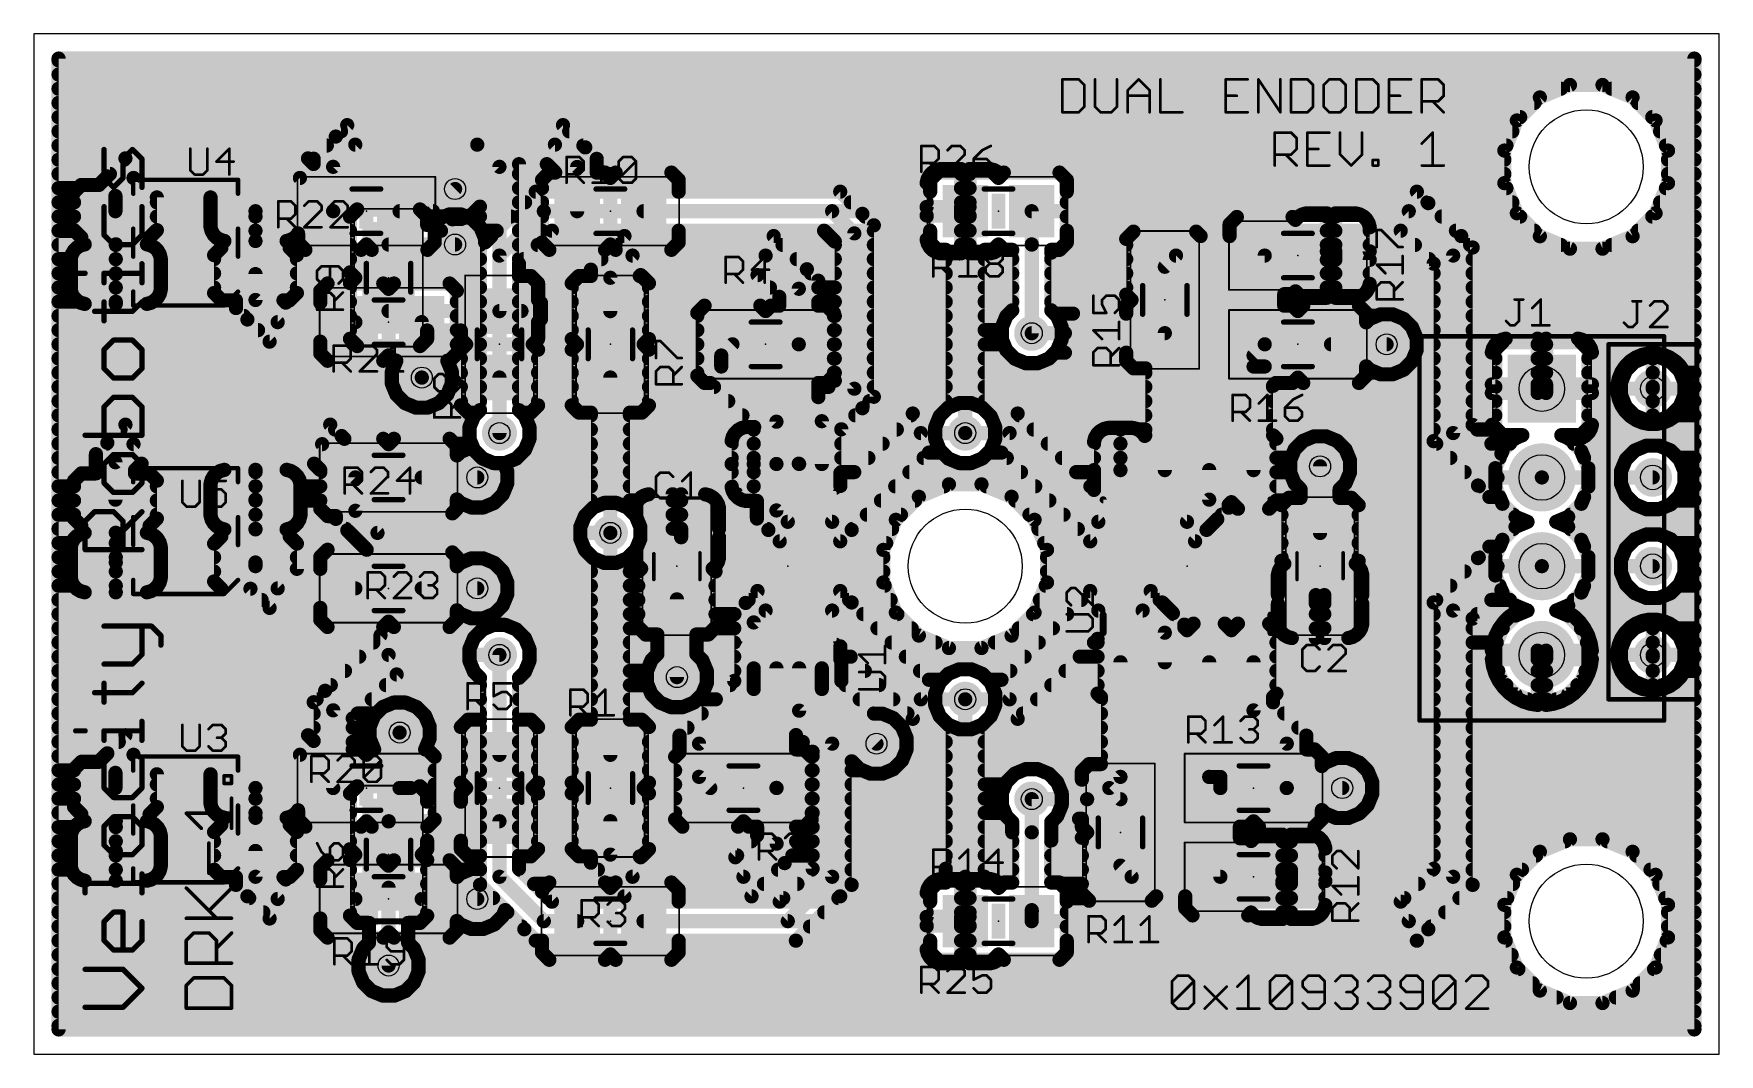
# Model space of a CAD drawing. Extents: x 0 to 1.9, y 0 to 1.15.
import ezdxf

# ---------------------------------------------------------------- set-up
doc = ezdxf.new("R2010")
doc.units = 0
for name, color, linetype in [('1', 22, 'CONTINUOUS'), ('16', 175, 'CONTINUOUS'), ('17', 82, 'CONTINUOUS'), ('18', 82, 'CONTINUOUS'), ('20', 7, 'CONTINUOUS'), ('21', 253, 'CONTINUOUS'), ('22', 253, 'CONTINUOUS'), ('23', 7, 'CONTINUOUS'), ('24', 7, 'CONTINUOUS'), ('25', 253, 'CONTINUOUS'), ('31', 253, 'CONTINUOUS'), ('32', 253, 'CONTINUOUS'), ('35', 253, 'CONTINUOUS'), ('36', 253, 'CONTINUOUS'), ('39', 22, 'CONTINUOUS'), ('40', 175, 'CONTINUOUS'), ('44', 253, 'CONTINUOUS'), ('51', 253, 'CONTINUOUS'), ('52', 253, 'CONTINUOUS')]:
    doc.layers.add(name, color=color, linetype=linetype)

# ---------------------------------------------------------------- blocks, each defined once
blk = doc.blocks.new('RECT')
blk.add_solid([(-0.5, -0.5), (0.5, -0.5), (-0.5, 0.5), (0.5, 0.5)])
blk = doc.blocks.new('SQUAREP')
blk.add_solid([(-0.5, -0.5), (0.5, -0.5), (-0.5, 0.5), (0.5, 0.5)])
blk = doc.blocks.new('ROUNDP')
at = {"const_width": 0.5}
blk.add_lwpolyline([(0, -0.25, 1), (0, 0.25, 1), (0, -0.25)], format="xyb", dxfattribs=at)
blk = doc.blocks.new('ROUNDV')
at = {"const_width": 0.5}
blk.add_lwpolyline([(0, -0.25, 1), (0, 0.25, 1), (0, -0.25)], format="xyb", dxfattribs=at)

msp = doc.modelspace()

# ---------------------------------------------------------------- linework, layer by layer
at = {"layer": '1', "const_width": 0.016}
for points in [[(0.028, 0.028), (0.028, 1.122)], [(0.028, 1.122), (1.872, 1.122)], [(0.028, 1.12), (1.872, 1.12)], [(1.872, 1.122), (1.872, 0.028)], [(0.028, 1.104), (1.872, 1.104)], [(0.028, 1.088), (1.72139, 1.088)], [(1.697744, 1.078206), (1.671794, 1.052255)], [(1.73165, 1.09225), (1.697744, 1.078206)], [(1.76835, 1.09225), (1.73165, 1.09225)], [(1.802255, 1.078206), (1.76835, 1.09225)], [(1.77861, 1.088), (1.872, 1.088)], [(1.828206, 1.052255), (1.802255, 1.078206)], [(0.028, 1.072), (1.691539, 1.072)], [(0.028, 1.056), (1.675539, 1.056)], [(1.808461, 1.072), (1.872, 1.072)], [(1.824461, 1.056), (1.872, 1.056)], [(0.028, 1.04), (1.666718, 1.04)], [(1.671794, 1.052255), (1.65775, 1.01835)], [(1.84225, 1.01835), (1.828206, 1.052255)], [(1.833282, 1.04), (1.872, 1.04)], [(0.028, 1.024), (1.660091, 1.024)], [(1.65775, 1.01835), (1.65775, 0.98165)], [(1.839909, 1.024), (1.872, 1.024)], [(1.84225, 0.98165), (1.84225, 1.01835)], [(0.028, 1.008), (1.65775, 1.008)], [(1.84225, 1.008), (1.872, 1.008)], [(0.028, 0.992), (1.011524, 0.992)], [(1.007734, 0.986475), (1.006508, 0.981897)], [(1.006508, 0.981897), (1.006508, 0.954795)], [(1.010104, 0.99058), (1.007734, 0.986475)], [(1.013456, 0.993931), (1.010104, 0.99058)], [(1.01756, 0.996301), (1.013456, 0.993931)], [(1.022138, 0.997527), (1.01756, 0.996301)], [(1.045303, 0.997527), (1.022138, 0.997527)], [(1.045303, 0.954796), (1.045303, 0.997527)], [(1.045303, 0.992), (1.054894, 0.992)], [(1.078059, 0.997527), (1.054894, 0.997527)], [(1.054894, 0.997527), (1.054894, 0.954796)], [(1.082637, 0.996301), (1.078059, 0.997527)], [(1.086741, 0.993931), (1.082637, 0.996301)], [(1.090093, 0.99058), (1.086741, 0.993931)], [(1.088672, 0.992), (1.091984, 0.992)], [(1.090265, 0.990281), (1.090093, 0.99058)], [(1.093512, 0.993527), (1.090265, 0.990281)], [(1.156291, 0.993527), (1.093512, 0.993527)], [(1.164492, 0.985327), (1.156291, 0.993527)], [(1.157819, 0.992), (1.65775, 0.992)], [(1.164492, 0.914673), (1.164492, 0.985327)], [(1.65775, 0.98165), (1.671794, 0.947744)], [(1.828206, 0.947744), (1.84225, 0.98165)], [(1.84225, 0.992), (1.872, 0.992)], [(0.028, 0.976), (1.006508, 0.976)], [(0.565887, 0.972), (0.515887, 0.922)], [(0.909113, 0.972), (0.565887, 0.972)], [(0.934113, 0.947), (0.909113, 0.972)], [(1.045303, 0.976), (1.054894, 0.976)], [(1.164492, 0.976), (1.66009, 0.976)], [(1.839909, 0.976), (1.872, 0.976)], [(0.028, 0.96), (0.553887, 0.96)], [(0.028, 0.944), (0.356681, 0.944)], [(0.364673, 0.951992), (0.356472, 0.943791)], [(0.356472, 0.943791), (0.356472, 0.881012)], [(0.435327, 0.951992), (0.364673, 0.951992)], [(0.443527, 0.943791), (0.435327, 0.951992)], [(0.443319, 0.944), (0.462695, 0.944)], [(0.443527, 0.934459), (0.443527, 0.943791)], [(0.468274, 0.946311), (0.455848, 0.941164)], [(0.481725, 0.946311), (0.468274, 0.946311)], [(0.494152, 0.941164), (0.481725, 0.946311)], [(0.487305, 0.944), (0.537887, 0.944)], [(0.575, 0.95), (0.525, 0.9)], [(0.9, 0.95), (0.575, 0.95)], [(0.9, 0.95), (0.925, 0.925)], [(0.921113, 0.96), (1.006508, 0.96)], [(0.947, 0.934113), (0.934113, 0.947)], [(0.937113, 0.944), (1.006508, 0.944)], [(1.006508, 0.954795), (1.045302, 0.954795)], [(1.045302, 0.945204), (1.006508, 0.945204)], [(1.006508, 0.945204), (1.006508, 0.918103)], [(1.045302, 0.954795), (1.045302, 0.945204)], [(1.045303, 0.96), (1.054894, 0.96)], [(1.054894, 0.954796), (1.045303, 0.954796)], [(1.045303, 0.902472), (1.045303, 0.945204)], [(1.045303, 0.945204), (1.054894, 0.945204)], [(1.045303, 0.944), (1.054894, 0.944)], [(1.054894, 0.945204), (1.054894, 0.902472)], [(1.124902, 0.95), (1.125, 0.912402)], [(1.164492, 0.96), (1.666718, 0.96)], [(1.164492, 0.944), (1.425878, 0.944)], [(1.356209, 0.943527), (1.348008, 0.935327)], [(1.418988, 0.943527), (1.356209, 0.943527)], [(1.422235, 0.940281), (1.418988, 0.943527)], [(1.425759, 0.943931), (1.422407, 0.94058)], [(1.429863, 0.946301), (1.425759, 0.943931)], [(1.434441, 0.947527), (1.429863, 0.946301)], [(1.457606, 0.947527), (1.434441, 0.947527)], [(1.457606, 0.904796), (1.457606, 0.947527)], [(1.457606, 0.944), (1.467197, 0.944)], [(1.490362, 0.947527), (1.467197, 0.947527)], [(1.467197, 0.947527), (1.467197, 0.904796)], [(1.49494, 0.946301), (1.490362, 0.947527)], [(1.499044, 0.943931), (1.49494, 0.946301)], [(1.498925, 0.944), (1.675539, 0.944)], [(1.502396, 0.94058), (1.499044, 0.943931)], [(1.671794, 0.947744), (1.697744, 0.921794)], [(1.802255, 0.921794), (1.828206, 0.947744)], [(1.824461, 0.944), (1.872, 0.944)], [(1.833282, 0.96), (1.872, 0.96)], [(0.028, 0.928), (0.356472, 0.928)], [(0.44915, 0.934466), (0.443527, 0.934459)], [(0.455848, 0.941164), (0.44915, 0.934466)], [(0.503664, 0.931652), (0.494152, 0.941164)], [(0.508811, 0.919225), (0.503664, 0.931652)], [(0.505176, 0.928), (0.521887, 0.928)], [(0.547, 0.890887), (0.584113, 0.928)], [(0.584113, 0.928), (0.890887, 0.928)], [(0.890887, 0.928), (0.903, 0.915887)], [(0.925, 0.925), (0.925, 0.75)], [(0.947, 0.740887), (0.947, 0.934113)], [(0.947, 0.928), (1.006508, 0.928)], [(1.045303, 0.928), (1.054894, 0.928)], [(1.164492, 0.928), (1.348008, 0.928)], [(1.239673, 0.926992), (1.231472, 0.918791)], [(1.310327, 0.926992), (1.239673, 0.926992)], [(1.315319, 0.922), (1.310327, 0.926992)], [(1.348008, 0.935327), (1.348008, 0.922)], [(1.422407, 0.94058), (1.422235, 0.940281)], [(1.457606, 0.928), (1.467197, 0.928)], [(1.504765, 0.936475), (1.502396, 0.94058)], [(1.505992, 0.931897), (1.504765, 0.936475)], [(1.505992, 0.904795), (1.505992, 0.931897)], [(1.505992, 0.928), (1.691539, 0.928)], [(1.808461, 0.928), (1.872, 0.928)], [(0.028, 0.912), (0.356472, 0.912)], [(0.475, 0.9125), (0.4, 0.912402)], [(0.515887, 0.922), (0.508811, 0.914923)], [(0.508811, 0.914923), (0.508811, 0.919225)], [(0.568113, 0.912), (0.655887, 0.912)], [(0.653, 0.909113), (0.628, 0.884113)], [(0.665887, 0.922), (0.653, 0.909113)], [(0.834113, 0.922), (0.665887, 0.922)], [(0.871514, 0.884598), (0.834113, 0.922)], [(0.844113, 0.912), (0.903, 0.912)], [(0.903, 0.915887), (0.903, 0.759113)], [(0.947, 0.912), (1.008615, 0.912)], [(1.006508, 0.918103), (1.007734, 0.913525)], [(1.007734, 0.913525), (1.010104, 0.90942)], [(1.010104, 0.90942), (1.013456, 0.906069)], [(1.013456, 0.906069), (1.01756, 0.903699)], [(1.045303, 0.912), (1.054894, 0.912)], [(1.082637, 0.903699), (1.086741, 0.906069)], [(1.086741, 0.906069), (1.090093, 0.90942)], [(1.090093, 0.90942), (1.090265, 0.909719)], [(1.090265, 0.909719), (1.093512, 0.906472)], [(1.093512, 0.906472), (1.103, 0.906472)], [(1.103, 0.906472), (1.103, 0.838316)], [(1.125, 0.912402), (1.125, 0.8125)], [(1.147024, 0.903346), (1.147015, 0.906472)], [(1.147015, 0.906472), (1.156291, 0.906472)], [(1.156291, 0.906472), (1.164492, 0.914673)], [(1.161819, 0.912), (1.231472, 0.912)], [(1.231472, 0.918791), (1.231472, 0.856012)], [(1.348008, 0.922), (1.315319, 0.922)], [(1.457606, 0.912), (1.467197, 0.912)], [(1.467197, 0.904796), (1.457606, 0.904796)], [(1.467198, 0.895204), (1.467198, 0.904795)], [(1.467198, 0.904795), (1.505992, 0.904795)], [(1.505992, 0.912), (1.72139, 0.912)], [(1.697744, 0.921794), (1.73165, 0.90775)], [(1.73165, 0.90775), (1.76835, 0.90775)], [(1.76835, 0.90775), (1.802255, 0.921794)], [(1.77861, 0.912), (1.872, 0.912)], [(0.028, 0.896), (0.356472, 0.896)], [(0.525, 0.9), (0.525, 0.837402)], [(0.547, 0.876992), (0.547, 0.890887)], [(0.552113, 0.896), (0.639887, 0.896)], [(0.65, 0.875), (0.675, 0.9)], [(0.675, 0.9), (0.825, 0.9)], [(0.825, 0.9), (0.862402, 0.862598)], [(0.860113, 0.896), (0.903, 0.896)], [(0.947, 0.896), (1.103, 0.896)], [(1.01756, 0.903699), (1.022138, 0.902472)], [(1.022138, 0.902472), (1.045303, 0.902472)], [(1.054894, 0.902472), (1.078059, 0.902472)], [(1.078059, 0.902472), (1.082637, 0.903699)], [(1.147, 0.903323), (1.147024, 0.903346)], [(1.147, 0.838316), (1.147, 0.903323)], [(1.147, 0.896), (1.231472, 0.896)], [(1.275, 0.887402), (1.287598, 0.9)], [(1.287598, 0.9), (1.387598, 0.9)], [(1.387598, 0.9), (1.387598, 0.8)], [(1.457606, 0.852472), (1.457606, 0.895204)], [(1.457606, 0.895204), (1.467197, 0.895204)], [(1.467197, 0.895204), (1.467197, 0.852472)], [(1.467198, 0.896), (1.872, 0.896)], [(1.505992, 0.895204), (1.467198, 0.895204)], [(1.505992, 0.868103), (1.505992, 0.895204)], [(0.028, 0.88), (0.357484, 0.88)], [(0.356472, 0.881012), (0.362484, 0.875)], [(0.362484, 0.875), (0.356472, 0.868988)], [(0.356472, 0.868988), (0.356472, 0.806209)], [(0.547, 0.88), (0.628, 0.88)], [(0.560327, 0.876992), (0.547, 0.876992)], [(0.568527, 0.868791), (0.560327, 0.876992)], [(0.568527, 0.850037), (0.568527, 0.868791)], [(0.614673, 0.876992), (0.606472, 0.868791)], [(0.606472, 0.868791), (0.606472, 0.806012)], [(0.628, 0.876992), (0.614673, 0.876992)], [(0.628, 0.884113), (0.628, 0.876992)], [(0.65, 0.837402), (0.65, 0.875)], [(0.683105, 0.876992), (0.684113, 0.878)], [(0.685327, 0.876992), (0.683105, 0.876992)], [(0.684113, 0.878), (0.815887, 0.878)], [(0.693527, 0.868791), (0.685327, 0.876992)], [(0.693527, 0.806012), (0.693527, 0.868791)], [(0.815887, 0.878), (0.840402, 0.853486)], [(0.884401, 0.871711), (0.871514, 0.884598)], [(0.876113, 0.88), (0.903, 0.88)], [(0.884401, 0.843527), (0.884401, 0.871711)], [(0.947, 0.88), (1.103, 0.88)], [(1.147, 0.88), (1.231472, 0.88)], [(1.457606, 0.88), (1.467197, 0.88)], [(1.504765, 0.863525), (1.505992, 0.868103)], [(1.505992, 0.88), (1.872, 0.88)], [(0.028, 0.864), (0.356472, 0.864)], [(0.028, 0.848), (0.356472, 0.848)], [(0.568527, 0.864), (0.606472, 0.864)], [(0.57173, 0.846885), (0.568527, 0.850037)], [(0.570598, 0.848), (0.606472, 0.848)], [(0.693527, 0.864), (0.829887, 0.864)], [(0.693527, 0.848), (0.840402, 0.848)], [(0.840402, 0.853486), (0.840402, 0.843527)], [(0.862402, 0.862598), (0.862402, 0.8)], [(0.884401, 0.864), (0.903, 0.864)], [(0.884401, 0.848), (0.903, 0.848)], [(0.947, 0.864), (1.103, 0.864)], [(0.947, 0.848), (1.103, 0.848)], [(1.147, 0.864), (1.231472, 0.864)], [(1.147, 0.848), (1.235485, 0.848)], [(1.231472, 0.856012), (1.237484, 0.85)], [(1.237484, 0.85), (1.231472, 0.843988)], [(1.409598, 0.843527), (1.409598, 0.856472)], [(1.409598, 0.856472), (1.418988, 0.856472)], [(1.409598, 0.848), (1.872, 0.848)], [(1.418988, 0.856472), (1.422235, 0.859719)], [(1.422235, 0.859719), (1.422407, 0.85942)], [(1.422407, 0.85942), (1.425759, 0.856069)], [(1.425759, 0.856069), (1.429863, 0.853699)], [(1.429863, 0.853699), (1.434441, 0.852472)], [(1.434441, 0.852472), (1.457606, 0.852472)], [(1.457606, 0.864), (1.467197, 0.864)], [(1.467197, 0.852472), (1.490362, 0.852472)], [(1.490362, 0.852472), (1.49494, 0.853699)], [(1.49494, 0.853699), (1.499044, 0.856069)], [(1.499044, 0.856069), (1.502396, 0.85942)], [(1.502396, 0.85942), (1.504765, 0.863525)], [(1.504893, 0.864), (1.872, 0.864)], [(0.028, 0.832), (0.356472, 0.832)], [(0.549803, 0.837598), (0.4, 0.837598)], [(0.525, 0.837402), (0.549803, 0.837598)], [(0.568527, 0.82521), (0.571803, 0.828486)], [(0.571731, 0.846783), (0.57173, 0.846885)], [(0.571803, 0.846711), (0.571731, 0.846783)], [(0.571803, 0.837688), (0.571803, 0.846711)], [(0.571875, 0.828661), (0.571803, 0.837688)], [(0.571803, 0.828588), (0.571875, 0.828661)], [(0.571803, 0.828486), (0.571803, 0.828588)], [(0.571848, 0.832), (0.606472, 0.832)], [(0.693527, 0.832), (0.748008, 0.832)], [(0.756209, 0.843527), (0.748008, 0.835327)], [(0.748008, 0.835327), (0.748008, 0.764673)], [(0.818988, 0.843527), (0.756209, 0.843527)], [(0.825, 0.837515), (0.818988, 0.843527)], [(0.831012, 0.843527), (0.825, 0.837515)], [(0.840402, 0.843527), (0.831012, 0.843527)], [(0.893791, 0.843527), (0.884401, 0.843527)], [(0.901992, 0.835327), (0.893791, 0.843527)], [(0.901992, 0.764673), (0.901992, 0.835327)], [(0.901992, 0.832), (0.903, 0.832)], [(0.947, 0.832), (1.096684, 0.832)], [(1.096336, 0.831652), (1.091189, 0.819225)], [(1.103, 0.838316), (1.096336, 0.831652)], [(1.150748, 0.834568), (1.147, 0.838316)], [(1.153265, 0.834574), (1.150748, 0.834568)], [(1.153289, 0.834598), (1.153265, 0.834574)], [(1.162388, 0.834598), (1.153289, 0.834598)], [(1.171456, 0.834622), (1.162388, 0.834598)], [(1.17148, 0.834598), (1.171456, 0.834622)], [(1.231472, 0.834598), (1.17148, 0.834598)], [(1.231472, 0.843988), (1.231472, 0.834598)], [(1.418988, 0.843527), (1.409598, 0.843527)], [(1.425, 0.837515), (1.418988, 0.843527)], [(1.431012, 0.843527), (1.425, 0.837515)], [(1.493791, 0.843527), (1.431012, 0.843527)], [(1.501992, 0.835327), (1.493791, 0.843527)], [(1.501992, 0.824808), (1.501992, 0.835327)], [(1.501992, 0.832), (1.513903, 0.832)], [(1.505848, 0.828664), (1.501992, 0.824808)], [(1.518274, 0.833811), (1.505848, 0.828664)], [(1.531725, 0.833811), (1.518274, 0.833811)], [(1.544152, 0.828664), (1.531725, 0.833811)], [(1.536097, 0.832), (1.872, 0.832)], [(1.553664, 0.819152), (1.544152, 0.828664)], [(0.028, 0.816), (0.356472, 0.816)], [(0.443527, 0.806209), (0.443527, 0.815598)], [(0.443527, 0.815598), (0.481472, 0.815598)], [(0.481472, 0.815598), (0.481472, 0.806012)], [(0.568527, 0.806012), (0.568527, 0.82521)], [(0.568527, 0.816), (0.606472, 0.816)], [(0.693527, 0.816), (0.748008, 0.816)], [(0.901992, 0.816), (0.903, 0.816)], [(0.947, 0.816), (1.091189, 0.816)], [(1.091189, 0.819225), (1.091189, 0.805774)], [(1.125, 0.8125), (1.162402, 0.812598)], [(1.162402, 0.812598), (1.275, 0.812598)], [(1.275, 0.658268), (1.275, 0.812598)], [(1.558811, 0.806725), (1.553664, 0.819152)], [(1.554969, 0.816), (1.872, 0.816)], [(0.028, 0.8), (0.362681, 0.8)], [(0.356472, 0.806209), (0.364673, 0.798008)], [(0.364673, 0.798008), (0.435327, 0.798008)], [(0.435327, 0.798008), (0.443527, 0.806209)], [(0.437319, 0.8), (0.487484, 0.8)], [(0.481472, 0.806012), (0.487484, 0.8)], [(0.487484, 0.8), (0.481472, 0.793988)], [(0.481472, 0.793988), (0.481472, 0.731209)], [(0.562515, 0.8), (0.568527, 0.806012)], [(0.568527, 0.793988), (0.562515, 0.8)], [(0.562516, 0.8), (0.612484, 0.8)], [(0.568527, 0.731209), (0.568527, 0.793988)], [(0.606472, 0.806012), (0.612484, 0.8)], [(0.612484, 0.8), (0.606472, 0.793988)], [(0.606472, 0.793988), (0.606472, 0.731209)], [(0.687515, 0.8), (0.693527, 0.806012)], [(0.693527, 0.793988), (0.687515, 0.8)], [(0.687516, 0.8), (0.748008, 0.8)], [(0.693527, 0.731209), (0.693527, 0.793988)], [(0.787598, 0.8), (0.775, 0.787402)], [(0.862402, 0.665551), (0.862402, 0.8)], [(0.901992, 0.8), (0.903, 0.8)], [(0.947, 0.8), (1.093581, 0.8)], [(1.091189, 0.805774), (1.096336, 0.793348)], [(1.096336, 0.793348), (1.105848, 0.783836)], [(1.144152, 0.783836), (1.150884, 0.790568)], [(1.150884, 0.790568), (1.162409, 0.790598)], [(1.162409, 0.790598), (1.231472, 0.790598)], [(1.231472, 0.790598), (1.231472, 0.781209)], [(1.387598, 0.8), (1.375, 0.787402)], [(1.387598, 0.775), (1.387598, 0.8)], [(1.525, 0.8), (1.462402, 0.8)], [(1.553664, 0.780848), (1.558811, 0.793274)], [(1.558811, 0.793274), (1.558811, 0.806725)], [(1.558811, 0.8), (1.647773, 0.8)], [(1.644841, 0.795334), (1.643614, 0.790756)], [(1.643614, 0.790756), (1.643614, 0.754795)], [(1.647211, 0.799438), (1.644841, 0.795334)], [(1.650562, 0.802789), (1.647211, 0.799438)], [(1.654666, 0.805159), (1.650562, 0.802789)], [(1.659244, 0.806386), (1.654666, 0.805159)], [(1.695204, 0.806386), (1.659244, 0.806386)], [(1.695204, 0.754796), (1.695204, 0.806386)], [(1.695204, 0.8), (1.704795, 0.8)], [(1.704795, 0.806386), (1.704795, 0.754796)], [(1.740756, 0.806386), (1.704795, 0.806386)], [(1.745334, 0.805159), (1.740756, 0.806386)], [(1.749438, 0.802789), (1.745334, 0.805159)], [(1.752789, 0.799438), (1.749438, 0.802789)], [(1.752227, 0.8), (1.872, 0.8)], [(1.755159, 0.795334), (1.752789, 0.799438)], [(1.756386, 0.790756), (1.755159, 0.795334)], [(1.756386, 0.754795), (1.756386, 0.790756)], [(0.028, 0.784), (0.481472, 0.784)], [(0.568527, 0.784), (0.606472, 0.784)], [(0.693527, 0.784), (0.748008, 0.784)], [(0.775, 0.787402), (0.775, 0.775)], [(0.775, 0.775), (0.837205, 0.712795)], [(0.901992, 0.784), (0.903, 0.784)], [(0.947, 0.784), (1.105684, 0.784)], [(1.105848, 0.783836), (1.118274, 0.778689)], [(1.118274, 0.778689), (1.131725, 0.778689)], [(1.131725, 0.778689), (1.144152, 0.783836)], [(1.144316, 0.784), (1.231472, 0.784)], [(1.231472, 0.781209), (1.239673, 0.773008)], [(1.239673, 0.773008), (1.253, 0.773008)], [(1.253, 0.773008), (1.253, 0.697405)], [(1.375, 0.658268), (1.375, 0.775)], [(1.375, 0.775), (1.387598, 0.775)], [(1.501992, 0.764673), (1.501992, 0.775192)], [(1.501992, 0.775192), (1.505848, 0.771336)], [(1.505848, 0.771336), (1.518274, 0.766189)], [(1.531725, 0.766189), (1.544152, 0.771336)], [(1.544152, 0.771336), (1.553664, 0.780848)], [(1.554969, 0.784), (1.643614, 0.784)], [(1.695204, 0.784), (1.704795, 0.784)], [(1.756386, 0.784), (1.804283, 0.784)], [(1.794101, 0.775358), (1.789748, 0.768843)], [(1.799642, 0.780899), (1.794101, 0.775358)], [(1.806157, 0.785252), (1.799642, 0.780899)], [(1.813397, 0.788251), (1.806157, 0.785252)], [(1.821082, 0.789779), (1.813397, 0.788251)], [(1.824999, 0.789779), (1.821082, 0.789779)], [(1.824999, 0.750001), (1.824999, 0.789779)], [(1.824999, 0.784), (1.825, 0.784)], [(1.825, 0.789779), (1.825, 0.750001)], [(1.828918, 0.789779), (1.825, 0.789779)], [(1.836603, 0.788251), (1.828918, 0.789779)], [(1.843843, 0.785252), (1.836603, 0.788251)], [(1.850358, 0.780899), (1.843843, 0.785252)], [(1.845717, 0.784), (1.872, 0.784)], [(1.855899, 0.775358), (1.850358, 0.780899)], [(1.860252, 0.768843), (1.855899, 0.775358)], [(0.028, 0.768), (0.481472, 0.768)], [(0.028, 0.752), (0.481472, 0.752)], [(0.525, 0.762598), (0.525, 0.7)], [(0.568527, 0.768), (0.606472, 0.768)], [(0.568527, 0.752), (0.606472, 0.752)], [(0.65, 0.762598), (0.65, 0.5875)], [(0.693527, 0.768), (0.748008, 0.768)], [(0.693527, 0.752), (0.766887, 0.752)], [(0.748008, 0.764673), (0.756209, 0.756472)], [(0.756209, 0.756472), (0.762415, 0.756472)], [(0.762415, 0.756472), (0.812108, 0.706779)], [(0.903, 0.759113), (0.884401, 0.740514)], [(0.884401, 0.740514), (0.884401, 0.756472)], [(0.884401, 0.756472), (0.893791, 0.756472)], [(0.884401, 0.752), (0.895887, 0.752)], [(0.893791, 0.756472), (0.901992, 0.764673)], [(0.901992, 0.768), (0.903, 0.768)], [(0.947, 0.768), (1.253, 0.768)], [(0.947, 0.752), (1.253, 0.752)], [(1.397, 0.753289), (1.400184, 0.756472)], [(1.397, 0.697405), (1.397, 0.753289)], [(1.397, 0.752), (1.695204, 0.752)], [(1.400184, 0.756472), (1.418988, 0.756472)], [(1.418988, 0.756472), (1.425, 0.762484)], [(1.425, 0.762484), (1.431012, 0.756472)], [(1.431012, 0.756472), (1.493791, 0.756472)], [(1.493791, 0.756472), (1.501992, 0.764673)], [(1.501992, 0.768), (1.513902, 0.768)], [(1.518274, 0.766189), (1.531725, 0.766189)], [(1.536098, 0.768), (1.643614, 0.768)], [(1.643614, 0.754795), (1.695204, 0.754795)], [(1.695204, 0.768), (1.704795, 0.768)], [(1.704795, 0.754796), (1.695204, 0.754796)], [(1.695204, 0.754795), (1.695204, 0.745204)], [(1.704796, 0.745204), (1.704796, 0.754795)], [(1.704796, 0.754795), (1.756386, 0.754795)], [(1.704796, 0.752), (1.78522, 0.752)], [(1.756386, 0.768), (1.789399, 0.768)], [(1.786749, 0.761603), (1.78522, 0.753918)], [(1.78522, 0.753918), (1.78522, 0.75)], [(1.789748, 0.768843), (1.786749, 0.761603)], [(1.824999, 0.768), (1.825, 0.768)], [(1.824999, 0.752), (1.825, 0.752)], [(1.863251, 0.761603), (1.860252, 0.768843)], [(1.860601, 0.768), (1.872, 0.768)], [(1.864779, 0.753918), (1.863251, 0.761603)], [(1.864779, 0.75), (1.864779, 0.753918)], [(1.864779, 0.752), (1.872, 0.752)], [(0.028, 0.736), (0.481472, 0.736)], [(0.568527, 0.736), (0.606472, 0.736)], [(0.693527, 0.736), (0.782887, 0.736)], [(0.925, 0.75), (0.888386, 0.713386)], [(0.934113, 0.728), (0.947, 0.740887)], [(0.942113, 0.736), (1.253, 0.736)], [(1.043274, 0.733811), (1.030848, 0.728664)], [(1.056725, 0.733811), (1.043274, 0.733811)], [(1.069152, 0.728664), (1.056725, 0.733811)], [(1.397, 0.736), (1.643614, 0.736)], [(1.695204, 0.745204), (1.643614, 0.745204)], [(1.643614, 0.745204), (1.643614, 0.709244)], [(1.756386, 0.745204), (1.704796, 0.745204)], [(1.756386, 0.709244), (1.756386, 0.745204)], [(1.756386, 0.736), (1.787742, 0.736)], [(1.78522, 0.75), (1.824999, 0.75)], [(1.824999, 0.749999), (1.78522, 0.749999)], [(1.78522, 0.749999), (1.78522, 0.746082)], [(1.78522, 0.746082), (1.786749, 0.738397)], [(1.786749, 0.738397), (1.789748, 0.731157)], [(1.825, 0.750001), (1.824999, 0.750001)], [(1.824999, 0.75), (1.824999, 0.749999)], [(1.824999, 0.71022), (1.824999, 0.749999)], [(1.824999, 0.749999), (1.825, 0.749999)], [(1.824999, 0.736), (1.825, 0.736)], [(1.825, 0.749999), (1.825, 0.71022)], [(1.825001, 0.749999), (1.825001, 0.75)], [(1.825001, 0.75), (1.864779, 0.75)], [(1.864779, 0.749999), (1.825001, 0.749999)], [(1.860252, 0.731157), (1.863251, 0.738397)], [(1.862258, 0.736), (1.872, 0.736)], [(1.863251, 0.738397), (1.864779, 0.746082)], [(1.864779, 0.746082), (1.864779, 0.749999)], [(0.028, 0.72), (0.497184, 0.72)], [(0.481472, 0.731209), (0.489673, 0.723008)], [(0.489673, 0.723008), (0.500192, 0.723008)], [(0.496336, 0.719152), (0.491189, 0.706725)], [(0.500192, 0.723008), (0.496336, 0.719152)], [(0.553664, 0.719152), (0.549808, 0.723008)], [(0.549808, 0.723008), (0.560327, 0.723008)], [(0.552816, 0.72), (0.628, 0.72)], [(0.558811, 0.706725), (0.553664, 0.719152)], [(0.560327, 0.723008), (0.568527, 0.731209)], [(0.606472, 0.731209), (0.614673, 0.723008)], [(0.614673, 0.723008), (0.628, 0.723008)], [(0.628, 0.723008), (0.628, 0.613316)], [(0.672, 0.613316), (0.672, 0.723008)], [(0.672, 0.723008), (0.685327, 0.723008)], [(0.672, 0.72), (0.798887, 0.72)], [(0.685327, 0.723008), (0.693527, 0.731209)], [(0.990887, 0.722), (0.909275, 0.640388)], [(0.910386, 0.704273), (0.934113, 0.728)], [(0.926113, 0.72), (0.988887, 0.72)], [(0.934113, 0.728), (0.934113, 0.728)], [(1.024184, 0.722), (0.990887, 0.722)], [(1.030848, 0.728664), (1.024184, 0.722)], [(1.075816, 0.722), (1.069152, 0.728664)], [(1.109113, 0.722), (1.075816, 0.722)], [(1.195189, 0.635923), (1.109113, 0.722)], [(1.111113, 0.72), (1.253, 0.72)], [(1.397, 0.72), (1.643614, 0.72)], [(1.756386, 0.72), (1.798743, 0.72)], [(1.789748, 0.731157), (1.794101, 0.724642)], [(1.794101, 0.724642), (1.799642, 0.719101)], [(1.799642, 0.719101), (1.806157, 0.714748)], [(1.806157, 0.714748), (1.813397, 0.711749)], [(1.824999, 0.72), (1.825, 0.72)], [(1.836603, 0.711749), (1.843843, 0.714748)], [(1.843843, 0.714748), (1.850358, 0.719101)], [(1.850358, 0.719101), (1.855899, 0.724642)], [(1.851257, 0.72), (1.872, 0.72)], [(1.855899, 0.724642), (1.860252, 0.731157)], [(0.028, 0.704), (0.491189, 0.704)], [(0.491189, 0.706725), (0.491189, 0.693274)], [(0.558811, 0.693274), (0.558811, 0.706725)], [(0.558811, 0.704), (0.628, 0.704)], [(0.672, 0.704), (0.795087, 0.704)], [(0.787951, 0.695727), (0.786724, 0.691149)], [(0.790321, 0.699832), (0.787951, 0.695727)], [(0.793672, 0.703183), (0.790321, 0.699832)], [(0.797777, 0.705553), (0.793672, 0.703183)], [(0.802355, 0.706779), (0.797777, 0.705553)], [(0.811613, 0.706779), (0.802355, 0.706779)], [(0.811613, 0.665159), (0.811613, 0.706779)], [(0.811613, 0.704), (0.811615, 0.704)], [(0.812108, 0.706779), (0.811615, 0.706779)], [(0.811615, 0.706779), (0.811615, 0.665159)], [(0.837205, 0.712795), (0.837205, 0.665157)], [(0.888386, 0.713386), (0.888386, 0.665157)], [(1, 0.7), (0.9, 0.6)], [(0.910386, 0.656045), (0.910386, 0.704273)], [(0.910386, 0.704), (0.972887, 0.704)], [(1.05, 0.7), (1, 0.7)], [(1.05, 0.7), (1.1, 0.7)], [(1.1, 0.7), (1.2, 0.6)], [(1.127113, 0.704), (1.205257, 0.704)], [(1.198785, 0.698847), (1.196416, 0.694743)], [(1.202137, 0.702199), (1.198785, 0.698847)], [(1.206241, 0.704569), (1.202137, 0.702199)], [(1.210819, 0.705795), (1.206241, 0.704569)], [(1.224999, 0.705795), (1.210819, 0.705795)], [(1.224999, 0.658269), (1.224999, 0.705795)], [(1.224999, 0.704), (1.225, 0.704)], [(1.239181, 0.705795), (1.225, 0.705795)], [(1.225, 0.705795), (1.225, 0.658269)], [(1.243759, 0.704569), (1.239181, 0.705795)], [(1.247863, 0.702199), (1.243759, 0.704569)], [(1.244743, 0.704), (1.253, 0.704)], [(1.251215, 0.698847), (1.247863, 0.702199)], [(1.252396, 0.696801), (1.251215, 0.698847)], [(1.253, 0.697405), (1.252396, 0.696801)], [(1.397, 0.704), (1.645225, 0.704)], [(1.400811, 0.693594), (1.397, 0.697405)], [(1.443274, 0.696311), (1.430848, 0.691164)], [(1.456725, 0.696311), (1.443274, 0.696311)], [(1.469152, 0.691164), (1.456725, 0.696311)], [(1.643614, 0.709244), (1.644841, 0.704666)], [(1.644841, 0.704666), (1.647211, 0.700562)], [(1.647211, 0.700562), (1.650562, 0.697211)], [(1.650562, 0.697211), (1.654666, 0.694841)], [(1.745334, 0.694841), (1.749438, 0.697211)], [(1.749438, 0.697211), (1.752789, 0.700562)], [(1.752789, 0.700562), (1.755159, 0.704666)], [(1.754774, 0.704), (1.872, 0.704)], [(1.755159, 0.704666), (1.756386, 0.709244)], [(1.813397, 0.711749), (1.821082, 0.71022)], [(1.821082, 0.71022), (1.824999, 0.71022)], [(1.825, 0.71022), (1.828918, 0.71022)], [(1.828918, 0.71022), (1.836603, 0.711749)], [(0.028, 0.688), (0.493374, 0.688)], [(0.491189, 0.693274), (0.496336, 0.680848)], [(0.496336, 0.680848), (0.505848, 0.671336)], [(0.544152, 0.671336), (0.553664, 0.680848)], [(0.553664, 0.680848), (0.558811, 0.693274)], [(0.556626, 0.688), (0.628, 0.688)], [(0.672, 0.688), (0.786724, 0.688)], [(0.786724, 0.691149), (0.786724, 0.665158)], [(0.811613, 0.688), (0.811615, 0.688)], [(0.910386, 0.688), (0.956887, 0.688)], [(0.922, 0.590887), (1.009113, 0.678)], [(1.009113, 0.678), (1.024184, 0.678)], [(1.024184, 0.678), (1.030848, 0.671336)], [(1.069152, 0.671336), (1.075816, 0.678)], [(1.075816, 0.678), (1.090887, 0.678)], [(1.090887, 0.678), (1.190887, 0.578)], [(1.143113, 0.688), (1.195189, 0.688)], [(1.196416, 0.694743), (1.195189, 0.690165)], [(1.195189, 0.690165), (1.195189, 0.658268)], [(1.224999, 0.688), (1.225, 0.688)], [(1.400811, 0.622941), (1.400811, 0.693594)], [(1.400811, 0.688), (1.427684, 0.688)], [(1.421336, 0.681652), (1.416189, 0.669225)], [(1.430848, 0.691164), (1.421336, 0.681652)], [(1.478664, 0.681652), (1.469152, 0.691164)], [(1.472316, 0.688), (1.663915, 0.688)], [(1.483811, 0.669225), (1.478664, 0.681652)], [(1.655589, 0.679674), (1.647614, 0.66042)], [(1.654666, 0.694841), (1.659244, 0.693614)], [(1.66953, 0.693614), (1.655589, 0.679674)], [(1.659244, 0.693614), (1.66953, 0.693614)], [(1.74441, 0.679674), (1.73047, 0.693614)], [(1.73047, 0.693614), (1.740756, 0.693614)], [(1.736085, 0.688), (1.872, 0.688)], [(1.740756, 0.693614), (1.745334, 0.694841)], [(1.752386, 0.66042), (1.74441, 0.679674)], [(1.804733, 0.680332), (1.794668, 0.670267)], [(1.817883, 0.685779), (1.804733, 0.680332)], [(1.832117, 0.685779), (1.817883, 0.685779)], [(1.845267, 0.680332), (1.832117, 0.685779)], [(1.855332, 0.670267), (1.845267, 0.680332)], [(0.028, 0.672), (0.505184, 0.672)], [(0.505848, 0.671336), (0.518274, 0.666189)], [(0.518274, 0.666189), (0.531725, 0.666189)], [(0.531725, 0.666189), (0.544152, 0.671336)], [(0.544816, 0.672), (0.628, 0.672)], [(0.672, 0.672), (0.786724, 0.672)], [(0.786724, 0.665158), (0.811613, 0.665158)], [(0.811613, 0.665157), (0.786724, 0.665157)], [(0.786724, 0.665157), (0.786724, 0.639166)], [(0.811613, 0.672), (0.811615, 0.672)], [(0.811615, 0.665159), (0.811613, 0.665159)], [(0.811613, 0.665158), (0.811613, 0.665157)], [(0.811613, 0.623535), (0.811613, 0.665156)], [(0.811613, 0.665156), (0.811615, 0.665156)], [(0.811615, 0.665156), (0.811615, 0.623535)], [(0.837205, 0.612795), (0.837205, 0.665157)], [(0.862795, 0.665157), (0.862402, 0.665551)], [(0.910386, 0.672), (0.940887, 0.672)], [(1.003113, 0.672), (1.030184, 0.672)], [(1.030848, 0.671336), (1.043274, 0.666189)], [(1.043274, 0.666189), (1.056725, 0.666189)], [(1.056725, 0.666189), (1.069152, 0.671336)], [(1.069816, 0.672), (1.096887, 0.672)], [(1.159113, 0.672), (1.195189, 0.672)], [(1.195189, 0.658268), (1.224999, 0.658268)], [(1.224999, 0.658267), (1.195189, 0.658267)], [(1.195189, 0.658267), (1.195189, 0.635923)], [(1.224999, 0.672), (1.225, 0.672)], [(1.225, 0.658269), (1.224999, 0.658269)], [(1.224999, 0.658268), (1.224999, 0.658267)], [(1.325, 0.625), (1.325, 0.658268)], [(1.400811, 0.672), (1.417338, 0.672)], [(1.416189, 0.669225), (1.416189, 0.655774)], [(1.45, 0.6625), (1.45, 0.587402)], [(1.482662, 0.672), (1.652411, 0.672)], [(1.483811, 0.655774), (1.483811, 0.669225)], [(1.647614, 0.66042), (1.647614, 0.63958)], [(1.747589, 0.672), (1.7964, 0.672)], [(1.752386, 0.63958), (1.752386, 0.66042)], [(1.794668, 0.670267), (1.78922, 0.657117)], [(1.78922, 0.657117), (1.78922, 0.642883)], [(1.8536, 0.672), (1.872, 0.672)], [(1.860779, 0.657117), (1.855332, 0.670267)], [(1.860779, 0.642883), (1.860779, 0.657117)], [(0.028, 0.656), (0.628, 0.656)], [(0.028, 0.64), (0.628, 0.64)], [(0.672, 0.656), (0.786724, 0.656)], [(0.672, 0.64), (0.786724, 0.64)], [(0.786724, 0.639166), (0.787951, 0.634588)], [(0.811613, 0.656), (0.811615, 0.656)], [(0.811613, 0.64), (0.811615, 0.64)], [(0.909275, 0.654935), (0.910386, 0.656045)], [(0.909275, 0.640388), (0.909275, 0.654935)], [(0.910341, 0.656), (0.924887, 0.656)], [(0.971113, 0.64), (1.026219, 0.64)], [(0.987113, 0.656), (1.112887, 0.656)], [(1.03165, 0.64225), (0.997744, 0.628206)], [(1.06835, 0.64225), (1.03165, 0.64225)], [(1.102255, 0.628206), (1.06835, 0.64225)], [(1.073781, 0.64), (1.128887, 0.64)], [(1.175113, 0.656), (1.195189, 0.656)], [(1.191113, 0.64), (1.195189, 0.64)], [(1.400811, 0.656), (1.416189, 0.656)], [(1.400811, 0.64), (1.424684, 0.64)], [(1.416189, 0.655774), (1.421336, 0.643348)], [(1.421336, 0.643348), (1.428, 0.636684)], [(1.472, 0.636684), (1.478664, 0.643348)], [(1.475316, 0.64), (1.647614, 0.64)], [(1.478664, 0.643348), (1.483811, 0.655774)], [(1.483811, 0.656), (1.647614, 0.656)], [(1.647614, 0.63958), (1.655589, 0.620326)], [(1.74441, 0.620326), (1.752386, 0.63958)], [(1.752386, 0.656), (1.78922, 0.656)], [(1.752386, 0.64), (1.790414, 0.64)], [(1.78922, 0.642883), (1.794668, 0.629733)], [(1.855332, 0.629733), (1.860779, 0.642883)], [(1.859585, 0.64), (1.872, 0.64)], [(1.860779, 0.656), (1.872, 0.656)], [(0.028, 0.624), (0.628, 0.624)], [(0.672, 0.624), (0.681043, 0.624)], [(0.678699, 0.61994), (0.677472, 0.615362)], [(0.681069, 0.624044), (0.678699, 0.61994)], [(0.68442, 0.627396), (0.681069, 0.624044)], [(0.688525, 0.629765), (0.68442, 0.627396)], [(0.693103, 0.630992), (0.688525, 0.629765)], [(0.720204, 0.630992), (0.693103, 0.630992)], [(0.720204, 0.592198), (0.720204, 0.630992)], [(0.720204, 0.624), (0.729795, 0.624)], [(0.756897, 0.630992), (0.729795, 0.630992)], [(0.729795, 0.630992), (0.729795, 0.592198)], [(0.761475, 0.629765), (0.756897, 0.630992)], [(0.76558, 0.627396), (0.761475, 0.629765)], [(0.768931, 0.624044), (0.76558, 0.627396)], [(0.771301, 0.61994), (0.768931, 0.624044)], [(0.768957, 0.624), (0.800621, 0.624)], [(0.772527, 0.615362), (0.771301, 0.61994)], [(0.787951, 0.634588), (0.790321, 0.630483)], [(0.790321, 0.630483), (0.793672, 0.627132)], [(0.793672, 0.627132), (0.797777, 0.624762)], [(0.797777, 0.624762), (0.802355, 0.623535)], [(0.802355, 0.623535), (0.811613, 0.623535)], [(0.811613, 0.624), (0.811615, 0.624)], [(0.811615, 0.623535), (0.815205, 0.623535)], [(0.815205, 0.623535), (0.815205, 0.603682)], [(0.955113, 0.624), (0.993539, 0.624)], [(0.997744, 0.628206), (0.971794, 0.602255)], [(1.128206, 0.602255), (1.102255, 0.628206)], [(1.106461, 0.624), (1.144887, 0.624)], [(1.325, 0.625), (1.3, 0.6)], [(1.347, 0.61913), (1.35, 0.62213)], [(1.347, 0.615887), (1.347, 0.61913)], [(1.35, 0.62213), (1.35739, 0.61474)], [(1.39261, 0.61474), (1.400811, 0.622941)], [(1.400811, 0.624), (1.411681, 0.624)], [(1.414673, 0.626992), (1.406472, 0.618791)], [(1.428, 0.626992), (1.414673, 0.626992)], [(1.428, 0.636684), (1.428, 0.626992)], [(1.472, 0.626992), (1.472, 0.636684)], [(1.485327, 0.626992), (1.472, 0.626992)], [(1.493527, 0.618791), (1.485327, 0.626992)], [(1.488319, 0.624), (1.654067, 0.624)], [(1.655589, 0.620326), (1.670326, 0.605589)], [(1.729674, 0.605589), (1.74441, 0.620326)], [(1.745932, 0.624), (1.8004, 0.624)], [(1.794668, 0.629733), (1.804733, 0.619668)], [(1.804733, 0.619668), (1.817883, 0.61422)], [(1.832117, 0.61422), (1.845267, 0.619668)], [(1.845267, 0.619668), (1.855332, 0.629733)], [(1.8496, 0.624), (1.872, 0.624)], [(0.028, 0.608), (0.622684, 0.608)], [(0.621336, 0.606652), (0.616189, 0.594225)], [(0.628, 0.613316), (0.621336, 0.606652)], [(0.677472, 0.607843), (0.672, 0.613316)], [(0.677316, 0.608), (0.677472, 0.608)], [(0.677472, 0.615362), (0.677472, 0.607843)], [(0.720204, 0.608), (0.729795, 0.608)], [(0.772527, 0.592197), (0.772527, 0.615362)], [(0.772527, 0.608), (0.815205, 0.608)], [(0.815205, 0.603682), (0.828092, 0.590795)], [(0.85, 0.6), (0.837205, 0.612795)], [(0.9, 0.6), (0.85, 0.6)], [(0.939113, 0.608), (0.977539, 0.608)], [(0.971794, 0.602255), (0.95775, 0.56835)], [(1.122461, 0.608), (1.160887, 0.608)], [(1.14225, 0.56835), (1.128206, 0.602255)], [(1.3, 0.6), (1.2, 0.6)], [(1.322, 0.590887), (1.334113, 0.603)], [(1.334113, 0.603), (1.347, 0.615887)], [(1.334113, 0.603), (1.334113, 0.603)], [(1.339113, 0.608), (1.406472, 0.608)], [(1.35739, 0.61474), (1.39261, 0.61474)], [(1.406472, 0.618791), (1.406472, 0.556012)], [(1.493527, 0.556012), (1.493527, 0.618791)], [(1.493527, 0.608), (1.667915, 0.608)], [(1.670326, 0.605589), (1.68382, 0.6)], [(1.68382, 0.6), (1.670326, 0.59441)], [(1.71618, 0.6), (1.729674, 0.605589)], [(1.729674, 0.59441), (1.71618, 0.6)], [(1.732085, 0.608), (1.872, 0.608)], [(1.817883, 0.61422), (1.832117, 0.61422)], [(0.028, 0.592), (0.616189, 0.592)], [(0.616189, 0.594225), (0.616189, 0.580774)], [(0.65, 0.5875), (0.65, 0.337402)], [(0.729795, 0.592198), (0.720204, 0.592198)], [(0.729796, 0.582606), (0.729796, 0.592197)], [(0.729796, 0.592197), (0.772527, 0.592197)], [(0.729796, 0.592), (0.826887, 0.592)], [(0.772527, 0.582606), (0.729796, 0.582606)], [(0.772527, 0.559441), (0.772527, 0.582606)], [(0.828092, 0.590795), (0.840887, 0.578)], [(0.909113, 0.578), (0.922, 0.590887)], [(0.923113, 0.592), (0.967546, 0.592)], [(1.132454, 0.592), (1.176887, 0.592)], [(1.309113, 0.578), (1.322, 0.590887)], [(1.323113, 0.592), (1.406472, 0.592)], [(1.493527, 0.592), (1.667915, 0.592)], [(1.670326, 0.59441), (1.655589, 0.579674)], [(1.74441, 0.579674), (1.729674, 0.59441)], [(1.732085, 0.592), (1.872, 0.592)], [(1.817883, 0.585779), (1.804733, 0.580332)], [(1.832117, 0.585779), (1.817883, 0.585779)], [(1.845267, 0.580332), (1.832117, 0.585779)], [(0.028, 0.576), (0.618167, 0.576)], [(0.616189, 0.580774), (0.621336, 0.568348)], [(0.621336, 0.568348), (0.628, 0.561684)], [(0.672, 0.561684), (0.677472, 0.567157)], [(0.677472, 0.567157), (0.677472, 0.559441)], [(0.772527, 0.576), (0.960919, 0.576)], [(0.840887, 0.578), (0.909113, 0.578)], [(0.95775, 0.56835), (0.95775, 0.53165)], [(1.139081, 0.576), (1.406472, 0.576)], [(1.14225, 0.53165), (1.14225, 0.56835)], [(1.190887, 0.578), (1.309113, 0.578)], [(1.493527, 0.576), (1.654068, 0.576)], [(1.655589, 0.579674), (1.647614, 0.56042)], [(1.752386, 0.56042), (1.74441, 0.579674)], [(1.745932, 0.576), (1.8004, 0.576)], [(1.794668, 0.570267), (1.78922, 0.557117)], [(1.804733, 0.580332), (1.794668, 0.570267)], [(1.855332, 0.570267), (1.845267, 0.580332)], [(1.8496, 0.576), (1.872, 0.576)], [(1.860779, 0.557117), (1.855332, 0.570267)], [(0.028, 0.56), (0.628, 0.56)], [(0.028, 0.544), (0.628, 0.544)], [(0.628, 0.561684), (0.628, 0.376992)], [(0.672, 0.376992), (0.672, 0.561684)], [(0.672, 0.56), (0.677472, 0.56)], [(0.672, 0.544), (0.681485, 0.544)], [(0.677472, 0.559441), (0.678699, 0.554863)], [(0.678699, 0.554863), (0.681069, 0.550759)], [(0.681069, 0.550759), (0.68442, 0.547407)], [(0.684719, 0.547235), (0.681472, 0.543988)], [(0.681472, 0.543988), (0.681472, 0.481209)], [(0.68442, 0.547407), (0.684719, 0.547235)], [(0.765281, 0.547235), (0.76558, 0.547407)], [(0.768527, 0.543988), (0.765281, 0.547235)], [(0.76558, 0.547407), (0.768931, 0.550759)], [(0.768515, 0.544), (0.95775, 0.544)], [(0.768527, 0.481209), (0.768527, 0.543988)], [(0.768931, 0.550759), (0.771301, 0.554863)], [(0.771301, 0.554863), (0.772527, 0.559441)], [(0.772527, 0.56), (0.95775, 0.56)], [(1.14225, 0.56), (1.406472, 0.56)], [(1.14225, 0.544), (1.403395, 0.544)], [(1.403699, 0.545137), (1.402472, 0.540559)], [(1.406069, 0.549241), (1.403699, 0.545137)], [(1.40942, 0.552593), (1.406069, 0.549241)], [(1.406472, 0.556012), (1.409719, 0.552765)], [(1.409719, 0.552765), (1.40942, 0.552593)], [(1.490281, 0.552765), (1.493527, 0.556012)], [(1.49058, 0.552593), (1.490281, 0.552765)], [(1.493931, 0.549241), (1.49058, 0.552593)], [(1.493527, 0.56), (1.647614, 0.56)], [(1.496301, 0.545137), (1.493931, 0.549241)], [(1.497527, 0.540559), (1.496301, 0.545137)], [(1.496605, 0.544), (1.647614, 0.544)], [(1.647614, 0.56042), (1.647614, 0.53958)], [(1.752386, 0.53958), (1.752386, 0.56042)], [(1.752386, 0.56), (1.790415, 0.56)], [(1.752386, 0.544), (1.78922, 0.544)], [(1.78922, 0.557117), (1.78922, 0.542883)], [(1.859585, 0.56), (1.872, 0.56)], [(1.860779, 0.542883), (1.860779, 0.557117)], [(1.860779, 0.544), (1.872, 0.544)], [(0.028, 0.528), (0.628, 0.528)], [(0.672, 0.528), (0.681472, 0.528)], [(0.768527, 0.528), (0.959262, 0.528)], [(0.95775, 0.53165), (0.971794, 0.497744)], [(1.128206, 0.497744), (1.14225, 0.53165)], [(1.140738, 0.528), (1.402472, 0.528)], [(1.402472, 0.540559), (1.402472, 0.517394)], [(1.497527, 0.517394), (1.497527, 0.540559)], [(1.497527, 0.528), (1.652411, 0.528)], [(1.647614, 0.53958), (1.655589, 0.520326)], [(1.74441, 0.520326), (1.752386, 0.53958)], [(1.747589, 0.528), (1.7964, 0.528)], [(1.78922, 0.542883), (1.794668, 0.529733)], [(1.794668, 0.529733), (1.804733, 0.519668)], [(1.845267, 0.519668), (1.855332, 0.529733)], [(1.8536, 0.528), (1.872, 0.528)], [(1.855332, 0.529733), (1.860779, 0.542883)], [(0.028, 0.512), (0.628, 0.512)], [(0.672, 0.512), (0.681472, 0.512)], [(0.725, 0.512598), (0.725, 0.425)], [(0.768527, 0.512), (0.805887, 0.512)], [(0.802501, 0.508614), (0.789614, 0.495727)], [(0.815887, 0.522), (0.802501, 0.508614)], [(0.909113, 0.522), (0.815887, 0.522)], [(0.922, 0.509113), (0.909113, 0.522)], [(0.919113, 0.512), (0.965889, 0.512)], [(1.009113, 0.422), (0.922, 0.509113)], [(1.190887, 0.522), (1.090887, 0.422)], [(1.13411, 0.512), (1.180887, 0.512)], [(1.259113, 0.522), (1.190887, 0.522)], [(1.272, 0.509113), (1.259113, 0.522)], [(1.269113, 0.512), (1.445204, 0.512)], [(1.284113, 0.497), (1.272, 0.509113)], [(1.272, 0.509113), (1.272, 0.509113)], [(1.402472, 0.517394), (1.445204, 0.517394)], [(1.445204, 0.507803), (1.402472, 0.507803)], [(1.402472, 0.507803), (1.402472, 0.484638)], [(1.445204, 0.517394), (1.445204, 0.507803)], [(1.445204, 0.469008), (1.445204, 0.507802)], [(1.445204, 0.507802), (1.454795, 0.507802)], [(1.454795, 0.507802), (1.454795, 0.469008)], [(1.454796, 0.507803), (1.454796, 0.517394)], [(1.454796, 0.517394), (1.497527, 0.517394)], [(1.454796, 0.512), (1.663915, 0.512)], [(1.497527, 0.507803), (1.454796, 0.507803)], [(1.497527, 0.484638), (1.497527, 0.507803)], [(1.655589, 0.520326), (1.670326, 0.505589)], [(1.670326, 0.505589), (1.68382, 0.5)], [(1.71618, 0.5), (1.729674, 0.505589)], [(1.729674, 0.505589), (1.74441, 0.520326)], [(1.736085, 0.512), (1.872, 0.512)], [(1.804733, 0.519668), (1.817883, 0.51422)], [(1.817883, 0.51422), (1.832117, 0.51422)], [(1.832117, 0.51422), (1.845267, 0.519668)], [(0.028, 0.496), (0.628, 0.496)], [(0.672, 0.496), (0.681472, 0.496)], [(0.768527, 0.496), (0.789887, 0.496)], [(0.789614, 0.495727), (0.789614, 0.420727)], [(0.825, 0.5), (0.811614, 0.486614)], [(0.811614, 0.486614), (0.811614, 0.434843)], [(0.9, 0.5), (0.825, 0.5)], [(1, 0.4), (0.9, 0.5)], [(0.935113, 0.496), (0.973539, 0.496)], [(0.971794, 0.497744), (0.997744, 0.471794)], [(1.1, 0.4), (1.2, 0.5)], [(1.102255, 0.471794), (1.128206, 0.497744)], [(1.126461, 0.496), (1.164887, 0.496)], [(1.25, 0.5), (1.2, 0.5)], [(1.275, 0.475), (1.25, 0.5)], [(1.297, 0.484113), (1.284113, 0.497)], [(1.284113, 0.497), (1.284113, 0.497)], [(1.285113, 0.496), (1.402472, 0.496)], [(1.445204, 0.496), (1.454795, 0.496)], [(1.497527, 0.496), (1.674163, 0.496)], [(1.670326, 0.49441), (1.655589, 0.479674)], [(1.68382, 0.5), (1.670326, 0.49441)], [(1.729674, 0.49441), (1.71618, 0.5)], [(1.725837, 0.496), (1.872, 0.496)], [(1.74441, 0.479674), (1.729674, 0.49441)], [(0.028, 0.48), (0.509074, 0.48)], [(0.496336, 0.469152), (0.491189, 0.456725)], [(0.505848, 0.478664), (0.496336, 0.469152)], [(0.518274, 0.483811), (0.505848, 0.478664)], [(0.531725, 0.483811), (0.518274, 0.483811)], [(0.544152, 0.478664), (0.531725, 0.483811)], [(0.540926, 0.48), (0.628, 0.48)], [(0.553664, 0.469152), (0.544152, 0.478664)], [(0.558811, 0.456725), (0.553664, 0.469152)], [(0.672, 0.48), (0.682681, 0.48)], [(0.681472, 0.481209), (0.689673, 0.473008)], [(0.689673, 0.473008), (0.703, 0.473008)], [(0.703, 0.473008), (0.703, 0.450816)], [(0.747, 0.450816), (0.747, 0.473008)], [(0.747, 0.473008), (0.760327, 0.473008)], [(0.760327, 0.473008), (0.768527, 0.481209)], [(0.767319, 0.48), (0.789614, 0.48)], [(0.951113, 0.48), (0.989539, 0.48)], [(0.997744, 0.471794), (1.03165, 0.45775)], [(1.06835, 0.45775), (1.102255, 0.471794)], [(1.109113, 0.378), (1.199189, 0.468076)], [(1.110461, 0.48), (1.148887, 0.48)], [(1.199189, 0.468076), (1.199189, 0.406406)], [(1.275, 0.475), (1.275, 0.441732)], [(1.297, 0.48087), (1.297, 0.484113)], [(1.3, 0.47787), (1.297, 0.48087)], [(1.29787, 0.48), (1.30213, 0.48)], [(1.30739, 0.48526), (1.3, 0.47787)], [(1.34261, 0.48526), (1.30739, 0.48526)], [(1.35, 0.47787), (1.34261, 0.48526)], [(1.34787, 0.48), (1.35213, 0.48)], [(1.35739, 0.48526), (1.35, 0.47787)], [(1.39261, 0.48526), (1.35739, 0.48526)], [(1.400811, 0.477059), (1.39261, 0.48526)], [(1.39787, 0.48), (1.403734, 0.48)], [(1.400811, 0.406406), (1.400811, 0.477059)], [(1.402472, 0.484638), (1.403699, 0.48006)], [(1.403699, 0.48006), (1.406069, 0.475956)], [(1.406069, 0.475956), (1.40942, 0.472604)], [(1.40942, 0.472604), (1.413525, 0.470234)], [(1.413525, 0.470234), (1.418103, 0.469008)], [(1.418103, 0.469008), (1.445204, 0.469008)], [(1.445204, 0.48), (1.454795, 0.48)], [(1.454795, 0.469008), (1.481897, 0.469008)], [(1.481897, 0.469008), (1.486475, 0.470234)], [(1.486475, 0.470234), (1.49058, 0.472604)], [(1.49058, 0.472604), (1.493931, 0.475956)], [(1.493931, 0.475956), (1.496301, 0.48006)], [(1.496266, 0.48), (1.655915, 0.48)], [(1.496301, 0.48006), (1.497527, 0.484638)], [(1.655589, 0.479674), (1.647614, 0.46042)], [(1.744085, 0.48), (1.8044, 0.48)], [(1.752386, 0.46042), (1.74441, 0.479674)], [(1.794668, 0.470267), (1.78922, 0.457117)], [(1.804733, 0.480332), (1.794668, 0.470267)], [(1.817883, 0.485779), (1.804733, 0.480332)], [(1.832117, 0.485779), (1.817883, 0.485779)], [(1.845267, 0.480332), (1.832117, 0.485779)], [(1.855332, 0.470267), (1.845267, 0.480332)], [(1.8456, 0.48), (1.872, 0.48)], [(1.860779, 0.457117), (1.855332, 0.470267)], [(0.028, 0.464), (0.494202, 0.464)], [(0.028, 0.448), (0.491189, 0.448)], [(0.491189, 0.456725), (0.491189, 0.443274)], [(0.525, 0.337402), (0.525, 0.45)], [(0.555798, 0.464), (0.628, 0.464)], [(0.558811, 0.443274), (0.558811, 0.456725)], [(0.558811, 0.448), (0.628, 0.448)], [(0.672, 0.464), (0.703, 0.464)], [(0.672, 0.448), (0.700184, 0.448)], [(0.703, 0.450816), (0.696336, 0.444152)], [(0.747, 0.464), (0.789614, 0.464)], [(0.753664, 0.444152), (0.747, 0.450816)], [(0.749816, 0.448), (0.789614, 0.448)], [(0.909275, 0.445065), (0.909275, 0.459612)], [(0.909275, 0.459612), (0.990887, 0.378)], [(0.909275, 0.448), (0.920887, 0.448)], [(0.967113, 0.464), (1.016561, 0.464)], [(0.983113, 0.448), (1.116887, 0.448)], [(1.03165, 0.45775), (1.06835, 0.45775)], [(1.083438, 0.464), (1.132887, 0.464)], [(1.179113, 0.448), (1.199189, 0.448)], [(1.195113, 0.464), (1.199189, 0.464)], [(1.400811, 0.464), (1.649097, 0.464)], [(1.400811, 0.448), (1.647614, 0.448)], [(1.647614, 0.46042), (1.647614, 0.43958)], [(1.750903, 0.464), (1.792072, 0.464)], [(1.752386, 0.43958), (1.752386, 0.46042)], [(1.752386, 0.448), (1.78922, 0.448)], [(1.78922, 0.457117), (1.78922, 0.442883)], [(1.857928, 0.464), (1.872, 0.464)], [(1.860779, 0.442883), (1.860779, 0.457117)], [(1.860779, 0.448), (1.872, 0.448)], [(0.028, 0.432), (0.495859, 0.432)], [(0.491189, 0.443274), (0.496336, 0.430848)], [(0.496336, 0.430848), (0.503, 0.424184)], [(0.547, 0.424184), (0.553664, 0.430848)], [(0.553664, 0.430848), (0.558811, 0.443274)], [(0.554141, 0.432), (0.628, 0.432)], [(0.672, 0.432), (0.691303, 0.432)], [(0.696336, 0.444152), (0.691189, 0.431725)], [(0.691189, 0.431725), (0.691189, 0.418274)], [(0.758811, 0.431725), (0.753664, 0.444152)], [(0.758697, 0.432), (0.789614, 0.432)], [(0.758811, 0.418274), (0.758811, 0.431725)], [(0.811614, 0.411614), (0.811614, 0.434843)], [(0.837205, 0.300197), (0.837205, 0.434843)], [(0.862795, 0.387205), (0.862795, 0.434843)], [(0.888386, 0.411614), (0.888386, 0.434843)], [(0.910386, 0.443955), (0.909275, 0.445065)], [(0.910386, 0.420727), (0.910386, 0.443955)], [(0.910386, 0.432), (0.936887, 0.432)], [(0.999113, 0.432), (1.038903, 0.432)], [(1.043274, 0.433811), (1.030848, 0.428664)], [(1.056725, 0.433811), (1.043274, 0.433811)], [(1.069152, 0.428664), (1.056725, 0.433811)], [(1.061097, 0.432), (1.100887, 0.432)], [(1.163113, 0.432), (1.199189, 0.432)], [(1.225, 0.312598), (1.225, 0.441732)], [(1.325, 0.441732), (1.325, 0.3125)], [(1.375, 0.3875), (1.375, 0.441732)], [(1.400811, 0.432), (1.650754, 0.432)], [(1.647614, 0.43958), (1.655589, 0.420326)], [(1.74441, 0.420326), (1.752386, 0.43958)], [(1.749246, 0.432), (1.793728, 0.432)], [(1.78922, 0.442883), (1.794668, 0.429733)], [(1.794668, 0.429733), (1.804733, 0.419668)], [(1.845267, 0.419668), (1.855332, 0.429733)], [(1.855332, 0.429733), (1.860779, 0.442883)], [(1.856272, 0.432), (1.872, 0.432)], [(0.028, 0.416), (0.503, 0.416)], [(0.503, 0.424184), (0.503, 0.376992)], [(0.547, 0.376992), (0.547, 0.424184)], [(0.547, 0.416), (0.628, 0.416)], [(0.672, 0.416), (0.692131, 0.416)], [(0.691189, 0.418274), (0.696336, 0.405848)], [(0.789614, 0.420727), (0.728, 0.359113)], [(0.75, 0.35), (0.811614, 0.411614)], [(0.753664, 0.405848), (0.758811, 0.418274)], [(0.757869, 0.416), (0.784887, 0.416)], [(0.95, 0.35), (0.888386, 0.411614)], [(0.947302, 0.383811), (0.910386, 0.420727)], [(0.915113, 0.416), (0.952887, 0.416)], [(1.024184, 0.422), (1.009113, 0.422)], [(1.030848, 0.428664), (1.024184, 0.422)], [(1.075816, 0.422), (1.069152, 0.428664)], [(1.090887, 0.422), (1.075816, 0.422)], [(1.147113, 0.416), (1.199189, 0.416)], [(1.400811, 0.416), (1.659915, 0.416)], [(1.655589, 0.420326), (1.670326, 0.405589)], [(1.729674, 0.405589), (1.74441, 0.420326)], [(1.740085, 0.416), (1.813587, 0.416)], [(1.804733, 0.419668), (1.817883, 0.41422)], [(1.817883, 0.41422), (1.832117, 0.41422)], [(1.832117, 0.41422), (1.845267, 0.419668)], [(1.836413, 0.416), (1.872, 0.416)], [(0.028, 0.4), (0.503, 0.4)], [(0.547, 0.4), (0.628, 0.4)], [(0.672, 0.4), (0.702184, 0.4)], [(0.696336, 0.405848), (0.705848, 0.396336)], [(0.705848, 0.396336), (0.718274, 0.391189)], [(0.718274, 0.391189), (0.731725, 0.391189)], [(0.731725, 0.391189), (0.744152, 0.396336)], [(0.744152, 0.396336), (0.753664, 0.405848)], [(0.747816, 0.4), (0.768887, 0.4)], [(0.931113, 0.4), (0.968887, 0.4)], [(1.05, 0.4), (1, 0.4)], [(1.05, 0.4), (1.1, 0.4)], [(1.131113, 0.4), (1.203, 0.4)], [(1.199189, 0.406406), (1.203, 0.402595)], [(1.203, 0.402595), (1.203, 0.326992)], [(1.397, 0.402595), (1.400811, 0.406406)], [(1.397, 0.396613), (1.397, 0.402595)], [(1.397, 0.4), (1.68382, 0.4)], [(1.4345, 0.359113), (1.397, 0.396613)], [(1.670326, 0.405589), (1.68958, 0.397614)], [(1.68958, 0.397614), (1.71042, 0.397614)], [(1.71042, 0.397614), (1.729674, 0.405589)], [(1.71618, 0.4), (1.872, 0.4)], [(0.028, 0.384), (0.503, 0.384)], [(0.489673, 0.376992), (0.481472, 0.368791)], [(0.503, 0.376992), (0.489673, 0.376992)], [(0.547, 0.384), (0.628, 0.384)], [(0.560327, 0.376992), (0.547, 0.376992)], [(0.568527, 0.368791), (0.560327, 0.376992)], [(0.614673, 0.376992), (0.606472, 0.368791)], [(0.628, 0.376992), (0.614673, 0.376992)], [(0.672, 0.384), (0.752887, 0.384)], [(0.685327, 0.376992), (0.672, 0.376992)], [(0.693527, 0.368791), (0.685327, 0.376992)], [(0.9, 0.35), (0.862795, 0.387205)], [(0.947113, 0.384), (0.984887, 0.384)], [(0.956725, 0.383811), (0.947302, 0.383811)], [(0.969152, 0.378664), (0.956725, 0.383811)], [(0.978664, 0.369152), (0.969152, 0.378664)], [(0.990887, 0.378), (1.024184, 0.378)], [(1.024184, 0.378), (1.030848, 0.371336)], [(1.069152, 0.371336), (1.075816, 0.378)], [(1.075816, 0.378), (1.109113, 0.378)], [(1.115113, 0.384), (1.203, 0.384)], [(1.4125, 0.35), (1.375, 0.3875)], [(1.409613, 0.384), (1.872, 0.384)], [(0.028, 0.368), (0.481472, 0.368)], [(0.481472, 0.368791), (0.481472, 0.306012)], [(0.568527, 0.306012), (0.568527, 0.368791)], [(0.568527, 0.368), (0.606472, 0.368)], [(0.606472, 0.368791), (0.606472, 0.306012)], [(0.693527, 0.306012), (0.693527, 0.368791)], [(0.693527, 0.368), (0.736887, 0.368)], [(0.728, 0.359113), (0.728, 0.340319)], [(0.859205, 0.343527), (0.859205, 0.359683)], [(0.859205, 0.359683), (0.878, 0.340887)], [(0.983811, 0.356725), (0.978664, 0.369152)], [(0.979141, 0.368), (1.038902, 0.368)], [(0.983811, 0.343274), (0.983811, 0.356725)], [(1.030848, 0.371336), (1.043274, 0.366189)], [(1.043274, 0.366189), (1.056725, 0.366189)], [(1.056725, 0.366189), (1.069152, 0.371336)], [(1.061098, 0.368), (1.203, 0.368)], [(1.425613, 0.368), (1.872, 0.368)], [(1.4345, 0.343527), (1.4345, 0.359113)], [(0.028, 0.352), (0.481472, 0.352)], [(0.028, 0.336), (0.481472, 0.336)], [(0.568527, 0.352), (0.606472, 0.352)], [(0.568527, 0.336), (0.606472, 0.336)], [(0.693527, 0.352), (0.728, 0.352)], [(0.693527, 0.336), (0.723681, 0.336)], [(0.728, 0.340319), (0.723008, 0.335327)], [(0.723008, 0.335327), (0.723008, 0.264673)], [(0.75, 0.312598), (0.75, 0.35)], [(0.859205, 0.352), (0.866887, 0.352)], [(0.868791, 0.343527), (0.859205, 0.343527)], [(0.876992, 0.335327), (0.868791, 0.343527)], [(0.876319, 0.336), (0.878, 0.336)], [(0.876992, 0.264673), (0.876992, 0.335327)], [(0.878, 0.340887), (0.878, 0.209113)], [(0.9, 0.2), (0.9, 0.35)], [(0.978664, 0.330848), (0.983811, 0.343274)], [(0.980798, 0.336), (1.203, 0.336)], [(0.983811, 0.352), (1.203, 0.352)], [(1.4125, 0.300098), (1.4125, 0.35)], [(1.4345, 0.352), (1.872, 0.352)], [(1.443791, 0.343527), (1.4345, 0.343527)], [(1.451992, 0.335327), (1.443791, 0.343527)], [(1.451319, 0.336), (1.872, 0.336)], [(1.451992, 0.324808), (1.451992, 0.335327)], [(0.028, 0.32), (0.481472, 0.32)], [(0.568527, 0.32), (0.606472, 0.32)], [(0.693527, 0.32), (0.723008, 0.32)], [(0.876992, 0.32), (0.878, 0.32)], [(0.922, 0.190887), (0.922, 0.330184)], [(0.922, 0.330184), (0.930848, 0.321336)], [(0.922, 0.32), (0.934074, 0.32)], [(0.930848, 0.321336), (0.943274, 0.316189)], [(0.943274, 0.316189), (0.956725, 0.316189)], [(0.956725, 0.316189), (0.969152, 0.321336)], [(0.965926, 0.32), (1.11511, 0.32)], [(0.969152, 0.321336), (0.978664, 0.330848)], [(1.105848, 0.316164), (1.096336, 0.306652)], [(1.118274, 0.321311), (1.105848, 0.316164)], [(1.131725, 0.321311), (1.118274, 0.321311)], [(1.144152, 0.316164), (1.131725, 0.321311)], [(1.13489, 0.32), (1.182681, 0.32)], [(1.150857, 0.309459), (1.144152, 0.316164)], [(1.189673, 0.326992), (1.181472, 0.318791)], [(1.181472, 0.318791), (1.181472, 0.309411)], [(1.203, 0.326992), (1.189673, 0.326992)], [(1.455848, 0.328664), (1.451992, 0.324808)], [(1.468274, 0.333811), (1.455848, 0.328664)], [(1.481725, 0.333811), (1.468274, 0.333811)], [(1.494152, 0.328664), (1.481725, 0.333811)], [(1.503664, 0.319152), (1.494152, 0.328664)], [(1.502816, 0.32), (1.872, 0.32)], [(1.508811, 0.306725), (1.503664, 0.319152)], [(0.028, 0.304), (0.483484, 0.304)], [(0.364673, 0.301992), (0.356472, 0.293791)], [(0.435327, 0.301992), (0.364673, 0.301992)], [(0.443527, 0.293791), (0.435327, 0.301992)], [(0.481472, 0.306012), (0.487484, 0.3)], [(0.487484, 0.3), (0.481472, 0.293988)], [(0.562515, 0.3), (0.568527, 0.306012)], [(0.568527, 0.293988), (0.562515, 0.3)], [(0.566515, 0.304), (0.608484, 0.304)], [(0.606472, 0.306012), (0.612484, 0.3)], [(0.612484, 0.3), (0.606472, 0.293988)], [(0.687515, 0.3), (0.693527, 0.306012)], [(0.693527, 0.293988), (0.687515, 0.3)], [(0.691515, 0.304), (0.723008, 0.304)], [(0.762598, 0.3), (0.75, 0.312598)], [(0.837402, 0.3), (0.837205, 0.300197)], [(0.837402, 0.237402), (0.837402, 0.3)], [(0.876992, 0.304), (0.878, 0.304)], [(0.922, 0.304), (1.095238, 0.304)], [(1.096336, 0.306652), (1.091189, 0.294225)], [(1.181472, 0.309411), (1.150857, 0.309459)], [(1.212402, 0.3), (1.225, 0.312598)], [(1.225, 0.287402), (1.212402, 0.3)], [(1.337598, 0.3), (1.325, 0.312598)], [(1.325, 0.3125), (1.337598, 0.3125)], [(1.337598, 0.3125), (1.337598, 0.3)], [(1.337598, 0.2), (1.337598, 0.3)], [(1.412402, 0.3), (1.4125, 0.300098)], [(1.475, 0.3), (1.412402, 0.3)], [(1.508811, 0.293274), (1.508811, 0.306725)], [(1.508811, 0.304), (1.872, 0.304)], [(0.028, 0.288), (0.356472, 0.288)], [(0.356472, 0.293791), (0.356472, 0.231012)], [(0.443527, 0.284598), (0.443527, 0.293791)], [(0.443527, 0.288), (0.481472, 0.288)], [(0.481472, 0.284598), (0.443527, 0.284598)], [(0.481472, 0.293988), (0.481472, 0.284598)], [(0.568527, 0.231209), (0.568527, 0.293988)], [(0.568527, 0.288), (0.606472, 0.288)], [(0.606472, 0.293988), (0.606472, 0.231209)], [(0.693527, 0.231209), (0.693527, 0.293988)], [(0.693527, 0.288), (0.723008, 0.288)], [(0.876992, 0.288), (0.878, 0.288)], [(0.922, 0.288), (1.091189, 0.288)], [(1.091189, 0.294225), (1.091189, 0.280774)], [(1.091189, 0.280774), (1.096336, 0.268348)], [(1.125, 0.2875), (1.187402, 0.287402)], [(1.125, 0.250098), (1.125, 0.2875)], [(1.187402, 0.287402), (1.225, 0.287402)], [(1.494152, 0.271336), (1.503664, 0.280848)], [(1.503664, 0.280848), (1.508811, 0.293274)], [(1.506626, 0.288), (1.872, 0.288)], [(0.028, 0.272), (0.356472, 0.272)], [(0.4, 0.262402), (0.400197, 0.262598)], [(0.400197, 0.262598), (0.525, 0.262598)], [(0.525, 0.262598), (0.525, 0.2)], [(0.568527, 0.272), (0.606472, 0.272)], [(0.65, 0.262598), (0.65, 0.225)], [(0.693527, 0.272), (0.723008, 0.272)], [(0.723008, 0.264673), (0.731209, 0.256472)], [(0.793988, 0.256472), (0.8, 0.262484)], [(0.8, 0.262484), (0.806012, 0.256472)], [(0.868791, 0.256472), (0.876992, 0.264673)], [(0.876992, 0.272), (0.878, 0.272)], [(0.922, 0.272), (1.094823, 0.272)], [(1.096336, 0.268348), (1.103, 0.261684)], [(1.103, 0.261684), (1.103, 0.250101)], [(1.147, 0.261684), (1.150775, 0.265459)], [(1.147, 0.259198), (1.147, 0.261684)], [(1.147009, 0.259189), (1.147, 0.259198)], [(1.147, 0.25006), (1.147009, 0.259189)], [(1.150775, 0.265459), (1.178274, 0.265416)], [(1.178274, 0.265416), (1.178289, 0.265402)], [(1.178289, 0.265402), (1.181472, 0.265402)], [(1.181472, 0.265402), (1.181472, 0.256012)], [(1.368988, 0.256472), (1.375, 0.262484)], [(1.375, 0.262484), (1.381012, 0.256472)], [(1.443791, 0.256472), (1.451992, 0.264673)], [(1.451992, 0.264673), (1.451992, 0.275192)], [(1.451992, 0.275192), (1.455848, 0.271336)], [(1.451992, 0.272), (1.455184, 0.272)], [(1.455848, 0.271336), (1.468274, 0.266189)], [(1.468274, 0.266189), (1.481725, 0.266189)], [(1.481725, 0.266189), (1.494152, 0.271336)], [(1.494816, 0.272), (1.872, 0.272)], [(0.028, 0.256), (0.356472, 0.256)], [(0.028, 0.24), (0.356472, 0.24)], [(0.443527, 0.231012), (0.443527, 0.240598)], [(0.443527, 0.240598), (0.481472, 0.240598)], [(0.443527, 0.24), (0.481472, 0.24)], [(0.481472, 0.240598), (0.481472, 0.231209)], [(0.568527, 0.256), (0.606472, 0.256)], [(0.568527, 0.24), (0.606472, 0.24)], [(0.693527, 0.256), (0.815402, 0.256)], [(0.693527, 0.24), (0.808887, 0.24)], [(0.731209, 0.256472), (0.793988, 0.256472)], [(0.815402, 0.246514), (0.790887, 0.222)], [(0.806012, 0.256472), (0.815402, 0.256472)], [(0.815402, 0.256472), (0.815402, 0.246514)], [(0.859401, 0.228289), (0.859401, 0.256472)], [(0.859401, 0.256472), (0.868791, 0.256472)], [(0.859401, 0.256), (0.878, 0.256)], [(0.859401, 0.24), (0.878, 0.24)], [(0.922, 0.256), (1.103, 0.256)], [(0.922, 0.24), (1.10299, 0.24)], [(1.103, 0.250101), (1.102944, 0.193527)], [(1.124902, 0.15), (1.125, 0.250098)], [(1.146944, 0.193527), (1.146991, 0.240977)], [(1.14699, 0.24), (1.181472, 0.24)], [(1.146991, 0.240977), (1.147, 0.240986)], [(1.147, 0.240986), (1.147, 0.25006)], [(1.147006, 0.256), (1.181484, 0.256)], [(1.181472, 0.256012), (1.187484, 0.25)], [(1.187484, 0.25), (1.181472, 0.243988)], [(1.181472, 0.243988), (1.181472, 0.181209)], [(1.359598, 0.243527), (1.359598, 0.256472)], [(1.359598, 0.256472), (1.368988, 0.256472)], [(1.359598, 0.256), (1.872, 0.256)], [(1.368988, 0.243527), (1.359598, 0.243527)], [(1.372235, 0.240281), (1.368988, 0.243527)], [(1.372407, 0.24058), (1.372235, 0.240281)], [(1.375759, 0.243931), (1.372407, 0.24058)], [(1.379863, 0.246301), (1.375759, 0.243931)], [(1.384441, 0.247527), (1.379863, 0.246301)], [(1.381012, 0.256472), (1.443791, 0.256472)], [(1.407606, 0.247527), (1.384441, 0.247527)], [(1.407606, 0.204796), (1.407606, 0.247527)], [(1.407606, 0.24), (1.417197, 0.24)], [(1.440362, 0.247527), (1.417197, 0.247527)], [(1.417197, 0.247527), (1.417197, 0.204796)], [(1.44494, 0.246301), (1.440362, 0.247527)], [(1.449044, 0.243931), (1.44494, 0.246301)], [(1.452396, 0.24058), (1.449044, 0.243931)], [(1.454765, 0.236475), (1.452396, 0.24058)], [(1.45273, 0.24), (1.726219, 0.24)], [(1.73165, 0.24225), (1.697744, 0.228206)], [(1.76835, 0.24225), (1.73165, 0.24225)], [(1.802255, 0.228206), (1.76835, 0.24225)], [(1.773781, 0.24), (1.872, 0.24)], [(0.028, 0.224), (0.361485, 0.224)], [(0.356472, 0.231012), (0.362484, 0.225)], [(0.362484, 0.225), (0.356472, 0.218988)], [(0.437515, 0.225), (0.443527, 0.231012)], [(0.443527, 0.218988), (0.437515, 0.225)], [(0.438515, 0.224), (0.488681, 0.224)], [(0.481472, 0.231209), (0.489673, 0.223008)], [(0.489673, 0.223008), (0.503, 0.223008)], [(0.503, 0.223008), (0.503, 0.190887)], [(0.547, 0.209113), (0.547, 0.223008)], [(0.547, 0.223008), (0.560327, 0.223008)], [(0.560327, 0.223008), (0.568527, 0.231209)], [(0.561319, 0.224), (0.613681, 0.224)], [(0.606472, 0.231209), (0.614673, 0.223008)], [(0.614673, 0.223008), (0.628, 0.223008)], [(0.628, 0.223008), (0.628, 0.215887)], [(0.65, 0.225), (0.675, 0.2)], [(0.684113, 0.222), (0.683105, 0.223008)], [(0.683105, 0.223008), (0.685327, 0.223008)], [(0.790887, 0.222), (0.684113, 0.222)], [(0.685327, 0.223008), (0.693527, 0.231209)], [(0.686319, 0.224), (0.792887, 0.224)], [(0.8, 0.2), (0.837402, 0.237402)], [(0.846514, 0.215402), (0.859401, 0.228289)], [(0.855113, 0.224), (0.878, 0.224)], [(0.922, 0.224), (1.102974, 0.224)], [(1.146974, 0.224), (1.181472, 0.224)], [(1.407606, 0.224), (1.417197, 0.224)], [(1.455992, 0.231897), (1.454765, 0.236475)], [(1.455992, 0.204795), (1.455992, 0.231897)], [(1.455992, 0.224), (1.693539, 0.224)], [(1.697744, 0.228206), (1.671794, 0.202255)], [(1.828206, 0.202255), (1.802255, 0.228206)], [(1.806461, 0.224), (1.872, 0.224)], [(0.028, 0.208), (0.356472, 0.208)], [(0.356472, 0.218988), (0.356472, 0.156209)], [(0.443527, 0.156209), (0.443527, 0.218988)], [(0.443527, 0.208), (0.503, 0.208)], [(0.584113, 0.172), (0.547, 0.209113)], [(0.548113, 0.208), (0.635887, 0.208)], [(0.628, 0.215887), (0.653, 0.190887)], [(0.809113, 0.178), (0.846514, 0.215402)], [(0.839113, 0.208), (0.876887, 0.208)], [(0.878, 0.209113), (0.840887, 0.172)], [(0.922, 0.208), (1.102959, 0.208)], [(1.146958, 0.208), (1.181472, 0.208)], [(1.225, 0.212598), (1.237598, 0.2)], [(1.407606, 0.208), (1.417197, 0.208)], [(1.417197, 0.204796), (1.407606, 0.204796)], [(1.417198, 0.195204), (1.417198, 0.204795)], [(1.417198, 0.204795), (1.455992, 0.204795)], [(1.455992, 0.208), (1.677539, 0.208)], [(1.671794, 0.202255), (1.65775, 0.16835)], [(1.822461, 0.208), (1.872, 0.208)], [(1.84225, 0.16835), (1.828206, 0.202255)], [(0.028, 0.192), (0.356472, 0.192)], [(0.4, 0.187598), (0.4, 0.1)], [(0.443527, 0.192), (0.503, 0.192)], [(0.503, 0.190887), (0.553, 0.140887)], [(0.525, 0.2), (0.575, 0.15)], [(0.564113, 0.192), (0.651887, 0.192)], [(0.653, 0.190887), (0.665887, 0.178)], [(0.675, 0.2), (0.8, 0.2)], [(0.823113, 0.192), (0.860887, 0.192)], [(0.85, 0.15), (0.9, 0.2)], [(0.909113, 0.178), (0.922, 0.190887)], [(0.922, 0.192), (1.011524, 0.192)], [(1.007734, 0.186475), (1.006508, 0.181897)], [(1.010104, 0.19058), (1.007734, 0.186475)], [(1.013456, 0.193931), (1.010104, 0.19058)], [(1.01756, 0.196301), (1.013456, 0.193931)], [(1.022138, 0.197527), (1.01756, 0.196301)], [(1.045303, 0.197527), (1.022138, 0.197527)], [(1.045303, 0.154796), (1.045303, 0.197527)], [(1.045303, 0.192), (1.054894, 0.192)], [(1.078059, 0.197527), (1.054894, 0.197527)], [(1.054894, 0.197527), (1.054894, 0.154796)], [(1.082637, 0.196301), (1.078059, 0.197527)], [(1.086741, 0.193931), (1.082637, 0.196301)], [(1.090093, 0.19058), (1.086741, 0.193931)], [(1.088672, 0.192), (1.091984, 0.192)], [(1.090265, 0.190281), (1.090093, 0.19058)], [(1.093512, 0.193527), (1.090265, 0.190281)], [(1.102944, 0.193527), (1.093512, 0.193527)], [(1.156291, 0.193527), (1.146944, 0.193527)], [(1.164492, 0.185327), (1.156291, 0.193527)], [(1.157819, 0.192), (1.181472, 0.192)], [(1.164492, 0.114673), (1.164492, 0.185327)], [(1.237598, 0.2), (1.337598, 0.2)], [(1.407606, 0.152472), (1.407606, 0.195204)], [(1.407606, 0.195204), (1.417197, 0.195204)], [(1.407606, 0.192), (1.417197, 0.192)], [(1.417197, 0.195204), (1.417197, 0.152472)], [(1.455992, 0.195204), (1.417198, 0.195204)], [(1.455992, 0.168103), (1.455992, 0.195204)], [(1.455992, 0.192), (1.667546, 0.192)], [(1.832454, 0.192), (1.872, 0.192)], [(0.028, 0.176), (0.356472, 0.176)], [(0.443527, 0.176), (0.517887, 0.176)], [(0.580113, 0.176), (0.844887, 0.176)], [(0.840887, 0.172), (0.584113, 0.172)], [(0.665887, 0.178), (0.809113, 0.178)], [(0.859113, 0.128), (0.909113, 0.178)], [(0.907113, 0.176), (1.006508, 0.176)], [(1.006508, 0.181897), (1.006508, 0.154795)], [(1.045303, 0.176), (1.054894, 0.176)], [(1.164492, 0.176), (1.186681, 0.176)], [(1.181472, 0.181209), (1.189673, 0.173008)], [(1.189673, 0.173008), (1.260327, 0.173008)], [(1.260327, 0.173008), (1.265319, 0.178)], [(1.263319, 0.176), (1.298008, 0.176)], [(1.265319, 0.178), (1.298008, 0.178)], [(1.298008, 0.178), (1.298008, 0.164673)], [(1.298008, 0.164673), (1.306209, 0.156472)], [(1.407606, 0.176), (1.417197, 0.176)], [(1.452396, 0.15942), (1.454765, 0.163525)], [(1.454765, 0.163525), (1.455992, 0.168103)], [(1.455992, 0.176), (1.660919, 0.176)], [(1.65775, 0.16835), (1.65775, 0.13165)], [(1.839081, 0.176), (1.872, 0.176)], [(1.84225, 0.13165), (1.84225, 0.16835)], [(0.028, 0.16), (0.356472, 0.16)], [(0.028, 0.144), (0.378, 0.144)], [(0.356472, 0.156209), (0.364673, 0.148008)], [(0.364673, 0.148008), (0.378, 0.148008)], [(0.378, 0.148008), (0.378, 0.125816)], [(0.422, 0.125816), (0.422, 0.148008)], [(0.422, 0.148008), (0.435327, 0.148008)], [(0.422, 0.144), (0.549887, 0.144)], [(0.435327, 0.148008), (0.443527, 0.156209)], [(0.443527, 0.16), (0.533887, 0.16)], [(0.575, 0.15), (0.85, 0.15)], [(0.875113, 0.144), (1.006508, 0.144)], [(0.891113, 0.16), (1.006508, 0.16)], [(1.006508, 0.154795), (1.045302, 0.154795)], [(1.045302, 0.145204), (1.006508, 0.145204)], [(1.006508, 0.145204), (1.006508, 0.118103)], [(1.045302, 0.154795), (1.045302, 0.145204)], [(1.045303, 0.16), (1.054894, 0.16)], [(1.054894, 0.154796), (1.045303, 0.154796)], [(1.045303, 0.102472), (1.045303, 0.145204)], [(1.045303, 0.145204), (1.054894, 0.145204)], [(1.045303, 0.144), (1.054894, 0.144)], [(1.054894, 0.145204), (1.054894, 0.102472)], [(1.164492, 0.16), (1.302681, 0.16)], [(1.164492, 0.144), (1.65775, 0.144)], [(1.306209, 0.156472), (1.368988, 0.156472)], [(1.368988, 0.156472), (1.372235, 0.159719)], [(1.372235, 0.159719), (1.372407, 0.15942)], [(1.372407, 0.15942), (1.375759, 0.156069)], [(1.375759, 0.156069), (1.379863, 0.153699)], [(1.379863, 0.153699), (1.384441, 0.152472)], [(1.384441, 0.152472), (1.407606, 0.152472)], [(1.407606, 0.16), (1.417197, 0.16)], [(1.417197, 0.152472), (1.440362, 0.152472)], [(1.440362, 0.152472), (1.44494, 0.153699)], [(1.44494, 0.153699), (1.449044, 0.156069)], [(1.449044, 0.156069), (1.452396, 0.15942)], [(1.45273, 0.16), (1.65775, 0.16)], [(1.84225, 0.16), (1.872, 0.16)], [(1.84225, 0.144), (1.872, 0.144)], [(0.028, 0.128), (0.378, 0.128)], [(0.378, 0.125816), (0.371336, 0.119152)], [(0.422, 0.128), (0.565887, 0.128)], [(0.428664, 0.119152), (0.422, 0.125816)], [(0.553, 0.140887), (0.565887, 0.128)], [(0.565887, 0.128), (0.859113, 0.128)], [(0.859113, 0.128), (1.006508, 0.128)], [(1.045303, 0.128), (1.054894, 0.128)], [(1.164492, 0.128), (1.659262, 0.128)], [(1.65775, 0.13165), (1.671794, 0.097744)], [(1.828206, 0.097744), (1.84225, 0.13165)], [(1.840738, 0.128), (1.872, 0.128)], [(0.028, 0.112), (0.368374, 0.112)], [(0.371336, 0.119152), (0.366189, 0.106725)], [(0.366189, 0.106725), (0.366189, 0.093274)], [(0.433811, 0.106725), (0.428664, 0.119152)], [(0.431626, 0.112), (1.008615, 0.112)], [(0.433811, 0.093274), (0.433811, 0.106725)], [(1.006508, 0.118103), (1.007734, 0.113525)], [(1.007734, 0.113525), (1.010104, 0.10942)], [(1.010104, 0.10942), (1.013456, 0.106069)], [(1.013456, 0.106069), (1.01756, 0.103699)], [(1.045303, 0.112), (1.054894, 0.112)], [(1.082637, 0.103699), (1.086741, 0.106069)], [(1.086741, 0.106069), (1.090093, 0.10942)], [(1.090093, 0.10942), (1.090265, 0.109719)], [(1.090265, 0.109719), (1.093512, 0.106472)], [(1.093512, 0.106472), (1.156291, 0.106472)], [(1.156291, 0.106472), (1.164492, 0.114673)], [(1.161819, 0.112), (1.665889, 0.112)], [(1.83411, 0.112), (1.872, 0.112)], [(0.028, 0.096), (0.366189, 0.096)], [(0.366189, 0.093274), (0.371336, 0.080848)], [(0.428664, 0.080848), (0.433811, 0.093274)], [(0.433811, 0.096), (1.673539, 0.096)], [(1.01756, 0.103699), (1.022138, 0.102472)], [(1.022138, 0.102472), (1.045303, 0.102472)], [(1.054894, 0.102472), (1.078059, 0.102472)], [(1.078059, 0.102472), (1.082637, 0.103699)], [(1.671794, 0.097744), (1.697744, 0.071794)], [(1.802255, 0.071794), (1.828206, 0.097744)], [(1.826461, 0.096), (1.872, 0.096)], [(0.028, 0.08), (0.372184, 0.08)], [(0.371336, 0.080848), (0.380848, 0.071336)], [(0.380848, 0.071336), (0.393274, 0.066189)], [(0.406725, 0.066189), (0.419152, 0.071336)], [(0.419152, 0.071336), (0.428664, 0.080848)], [(0.427816, 0.08), (1.689539, 0.08)], [(1.697744, 0.071794), (1.73165, 0.05775)], [(1.76835, 0.05775), (1.802255, 0.071794)], [(1.810461, 0.08), (1.872, 0.08)], [(0.028, 0.064), (1.716561, 0.064)], [(0.393274, 0.066189), (0.406725, 0.066189)], [(1.73165, 0.05775), (1.76835, 0.05775)], [(1.783438, 0.064), (1.872, 0.064)], [(0.028, 0.048), (1.872, 0.048)], [(0.028, 0.032), (1.872, 0.032)], [(1.872, 0.028), (0.028, 0.028)]]:
    msp.add_lwpolyline(points, dxfattribs=at)
at = {"layer": '1', "const_width": 0.008}
for points in [[(0.032, 1.122, 1), (0.024, 1.122)], [(0.028, 1.126, 1), (0.028, 1.118)], [(0.028, 1.124, 1), (0.028, 1.116)], [(1.876, 1.122, 1), (1.868, 1.122)], [(1.872, 1.118, 1), (1.872, 1.126)], [(1.872, 1.116, 1), (1.872, 1.124)], [(0.028, 1.108, 1), (0.028, 1.1)], [(1.872, 1.1, 1), (1.872, 1.108)], [(0.028, 1.092, 1), (0.028, 1.084)], [(1.696214, 1.081901, 1), (1.699275, 1.07451)], [(1.700573, 1.075377, 1), (1.694916, 1.081034)], [(1.72139, 1.084, 1), (1.72139, 1.092)], [(1.73165, 1.09625, 1), (1.73165, 1.08825)], [(1.733181, 1.088554, 1), (1.730119, 1.095945)], [(1.76988, 1.095945, 1), (1.766819, 1.088554)], [(1.76835, 1.08825, 1), (1.76835, 1.09625)], [(1.77861, 1.092, 1), (1.77861, 1.084)], [(1.805084, 1.081034, 1), (1.799427, 1.075377)], [(1.800725, 1.07451, 1), (1.803786, 1.081901)], [(1.872, 1.084, 1), (1.872, 1.092)], [(0.028, 1.076, 1), (0.028, 1.068)], [(0.028, 1.06, 1), (0.028, 1.052)], [(1.675539, 1.052, 1), (1.675539, 1.06)], [(1.691539, 1.068, 1), (1.691539, 1.076)], [(1.808461, 1.076, 1), (1.808461, 1.068)], [(1.824461, 1.06, 1), (1.824461, 1.052)], [(1.872, 1.068, 1), (1.872, 1.076)], [(1.872, 1.052, 1), (1.872, 1.06)], [(0.028, 1.044, 1), (0.028, 1.036)], [(1.666718, 1.036, 1), (1.666718, 1.044)], [(1.668966, 1.055084, 1), (1.674623, 1.049427)], [(1.67549, 1.050725, 1), (1.668099, 1.053786)], [(1.831901, 1.053786, 1), (1.82451, 1.050725)], [(1.825377, 1.049427, 1), (1.831034, 1.055084)], [(1.833282, 1.044, 1), (1.833282, 1.036)], [(1.872, 1.036, 1), (1.872, 1.044)], [(0.028, 1.028, 1), (0.028, 1.02)], [(1.66175, 1.01835, 1), (1.65375, 1.01835)], [(1.660091, 1.02, 1), (1.660091, 1.028)], [(1.839909, 1.028, 1), (1.839909, 1.02)], [(1.84625, 1.01835, 1), (1.83825, 1.01835)], [(1.872, 1.02, 1), (1.872, 1.028)], [(0.028, 1.012, 1), (0.028, 1.004)], [(1.654054, 1.01988, 1), (1.661446, 1.016819)], [(1.65775, 1.004, 1), (1.65775, 1.012)], [(1.84225, 1.012, 1), (1.84225, 1.004)], [(1.838554, 1.016819, 1), (1.845945, 1.01988)], [(1.872, 1.004, 1), (1.872, 1.012)], [(0.028, 0.996, 1), (0.028, 0.988)], [(1.010508, 0.981897, 1), (1.002508, 0.981897)], [(1.00427, 0.988475, 1), (1.011199, 0.984475)], [(1.011598, 0.98544, 1), (1.003871, 0.987511)], [(1.007276, 0.993408, 1), (1.012933, 0.987751)], [(1.013568, 0.98858, 1), (1.00664, 0.99258)], [(1.011456, 0.997395, 1), (1.015456, 0.990467)], [(1.016284, 0.991103, 1), (1.010627, 0.99676)], [(1.011524, 0.988, 1), (1.011524, 0.996)], [(1.016525, 1.000165, 1), (1.018595, 0.992437)], [(1.01956, 0.992837, 1), (1.01556, 0.999765)], [(1.022138, 1.001527, 1), (1.022138, 0.993527)], [(1.023173, 0.993664, 1), (1.021103, 1.001391)], [(1.049303, 0.997527, 1), (1.041303, 0.997527)], [(1.045303, 0.996, 1), (1.045303, 0.988)], [(1.045303, 0.993527, 1), (1.045303, 1.001527)], [(1.054894, 1.001527, 1), (1.054894, 0.993527)], [(1.058894, 0.997527, 1), (1.050894, 0.997527)], [(1.054894, 0.988, 1), (1.054894, 0.996)], [(1.079094, 1.001391, 1), (1.077023, 0.993664)], [(1.078059, 0.993527, 1), (1.078059, 1.001527)], [(1.084637, 0.999765, 1), (1.080637, 0.992837)], [(1.081601, 0.992437, 1), (1.083672, 1.000165)], [(1.08957, 0.99676, 1), (1.083913, 0.991103)], [(1.088672, 0.996, 1), (1.088672, 0.988)], [(1.084741, 0.990467, 1), (1.088741, 0.997395)], [(1.093557, 0.992579, 1), (1.086628, 0.98858)], [(1.087437, 0.993109, 1), (1.093094, 0.987452)], [(1.086801, 0.988281, 1), (1.09373, 0.99228)], [(1.087264, 0.987751, 1), (1.092921, 0.993408)], [(1.093512, 0.997527, 1), (1.093512, 0.989527)], [(1.09634, 0.990699, 1), (1.090684, 0.996356)], [(1.091984, 0.988, 1), (1.091984, 0.996)], [(1.15912, 0.996356, 1), (1.153463, 0.990699)], [(1.157819, 0.996, 1), (1.157819, 0.988)], [(1.156291, 0.989527, 1), (1.156291, 0.997527)], [(1.168492, 0.985327, 1), (1.160492, 0.985327)], [(1.161664, 0.982498, 1), (1.16732, 0.988155)], [(1.661446, 0.983181, 1), (1.654054, 0.980119)], [(1.65775, 0.988, 1), (1.65775, 0.996)], [(1.84225, 0.996, 1), (1.84225, 0.988)], [(1.845945, 0.980119, 1), (1.838554, 0.983181)], [(1.872, 0.988, 1), (1.872, 0.996)], [(0.028, 0.98, 1), (0.028, 0.972)], [(0.565887, 0.976, 1), (0.565887, 0.968)], [(0.568716, 0.969171, 1), (0.563059, 0.974828)], [(0.911941, 0.974828, 1), (0.906284, 0.969171)], [(0.909113, 0.968, 1), (0.909113, 0.976)], [(1.002644, 0.982933, 1), (1.010372, 0.980862)], [(1.006508, 0.972, 1), (1.006508, 0.98)], [(1.045303, 0.98, 1), (1.045303, 0.972)], [(1.054894, 0.972, 1), (1.054894, 0.98)], [(1.164492, 0.98, 1), (1.164492, 0.972)], [(1.65375, 0.98165, 1), (1.66175, 0.98165)], [(1.66009, 0.972, 1), (1.66009, 0.98)], [(1.839909, 0.98, 1), (1.839909, 0.972)], [(1.83825, 0.98165, 1), (1.84625, 0.98165)], [(1.872, 0.972, 1), (1.872, 0.98)], [(0.028, 0.964, 1), (0.028, 0.956)], [(0.028, 0.948, 1), (0.028, 0.94)], [(0.360472, 0.943791, 1), (0.352472, 0.943791)], [(0.353644, 0.94662, 1), (0.359301, 0.940963)], [(0.356681, 0.94, 1), (0.356681, 0.948)], [(0.364673, 0.955992, 1), (0.364673, 0.947992)], [(0.367502, 0.949164, 1), (0.361845, 0.95482)], [(0.438155, 0.95482, 1), (0.432498, 0.949164)], [(0.435327, 0.947992, 1), (0.435327, 0.955992)], [(0.443319, 0.948, 1), (0.443319, 0.94)], [(0.447527, 0.943791, 1), (0.439527, 0.943791)], [(0.440699, 0.940963, 1), (0.446356, 0.94662)], [(0.462695, 0.94, 1), (0.462695, 0.948)], [(0.468274, 0.950311, 1), (0.468274, 0.942311)], [(0.469805, 0.942615, 1), (0.466744, 0.950006)], [(0.483256, 0.950006, 1), (0.480195, 0.942615)], [(0.481725, 0.942311, 1), (0.481725, 0.950311)], [(0.487305, 0.948, 1), (0.487305, 0.94)], [(0.537887, 0.94, 1), (0.537887, 0.948)], [(0.553887, 0.956, 1), (0.553887, 0.964)], [(0.575, 0.954, 1), (0.575, 0.946)], [(0.577828, 0.947172, 1), (0.572172, 0.952828)], [(0.902828, 0.952828, 1), (0.897172, 0.947172)], [(0.9, 0.946, 1), (0.9, 0.954)], [(0.921113, 0.964, 1), (0.921113, 0.956)], [(0.936941, 0.949828, 1), (0.931284, 0.944171)], [(0.931284, 0.944171, 1), (0.936941, 0.949828)], [(0.937113, 0.948, 1), (0.937113, 0.94)], [(1.006508, 0.958795, 1), (1.006508, 0.950795)], [(1.002508, 0.954795, 1), (1.010508, 0.954795)], [(1.006508, 0.949204, 1), (1.006508, 0.941204)], [(1.010508, 0.945204, 1), (1.002508, 0.945204)], [(1.006508, 0.956, 1), (1.006508, 0.964)], [(1.006508, 0.94, 1), (1.006508, 0.948)], [(1.049302, 0.954795, 1), (1.041302, 0.954795)], [(1.045303, 0.964, 1), (1.045303, 0.956)], [(1.045303, 0.958796, 1), (1.045303, 0.950796)], [(1.041303, 0.954796, 1), (1.049303, 0.954796)], [(1.049303, 0.945204, 1), (1.041303, 0.945204)], [(1.045303, 0.949204, 1), (1.045303, 0.941204)], [(1.045303, 0.948, 1), (1.045303, 0.94)], [(1.045302, 0.950795, 1), (1.045302, 0.958795)], [(1.045302, 0.941204, 1), (1.045302, 0.949204)], [(1.050894, 0.954796, 1), (1.058894, 0.954796)], [(1.058894, 0.945204, 1), (1.050894, 0.945204)], [(1.054894, 0.956, 1), (1.054894, 0.964)], [(1.054894, 0.950796, 1), (1.054894, 0.958796)], [(1.054894, 0.941204, 1), (1.054894, 0.949204)], [(1.054894, 0.94, 1), (1.054894, 0.948)], [(1.128902, 0.95001, 1), (1.120902, 0.94999)], [(1.164492, 0.964, 1), (1.164492, 0.956)], [(1.164492, 0.948, 1), (1.164492, 0.94)], [(1.356209, 0.947527, 1), (1.356209, 0.939527)], [(1.359037, 0.940699, 1), (1.35338, 0.946356)], [(1.421816, 0.946356, 1), (1.416159, 0.940699)], [(1.418988, 0.939527, 1), (1.418988, 0.947527)], [(1.423759, 0.947395, 1), (1.427759, 0.940467)], [(1.428587, 0.941103, 1), (1.42293, 0.94676)], [(1.428828, 0.950165, 1), (1.430898, 0.942437)], [(1.425878, 0.94, 1), (1.425878, 0.948)], [(1.431863, 0.942837, 1), (1.427863, 0.949765)], [(1.434441, 0.951527, 1), (1.434441, 0.943527)], [(1.435476, 0.943664, 1), (1.433406, 0.951391)], [(1.461606, 0.947527, 1), (1.453606, 0.947527)], [(1.457606, 0.948, 1), (1.457606, 0.94)], [(1.457606, 0.943527, 1), (1.457606, 0.951527)], [(1.467197, 0.951527, 1), (1.467197, 0.943527)], [(1.471197, 0.947527, 1), (1.463197, 0.947527)], [(1.467197, 0.94, 1), (1.467197, 0.948)], [(1.491397, 0.951391, 1), (1.489327, 0.943664)], [(1.490362, 0.943527, 1), (1.490362, 0.951527)], [(1.49694, 0.949765, 1), (1.49294, 0.942837)], [(1.493905, 0.942437, 1), (1.495975, 0.950165)], [(1.498925, 0.948, 1), (1.498925, 0.94)], [(1.501873, 0.94676, 1), (1.496216, 0.941103)], [(1.497044, 0.940467, 1), (1.501044, 0.947395)], [(1.666718, 0.956, 1), (1.666718, 0.964)], [(1.674623, 0.950573, 1), (1.668966, 0.944916)], [(1.668099, 0.946214, 1), (1.67549, 0.949275)], [(1.675539, 0.94, 1), (1.675539, 0.948)], [(1.824461, 0.948, 1), (1.824461, 0.94)], [(1.82451, 0.949275, 1), (1.831901, 0.946214)], [(1.831034, 0.944916, 1), (1.825377, 0.950573)], [(1.833282, 0.964, 1), (1.833282, 0.956)], [(1.872, 0.956, 1), (1.872, 0.964)], [(1.872, 0.94, 1), (1.872, 0.948)], [(0.028, 0.932, 1), (0.028, 0.924)], [(0.356472, 0.924, 1), (0.356472, 0.932)], [(0.443522, 0.938459, 1), (0.443533, 0.930459)], [(0.439527, 0.934459, 1), (0.447527, 0.934459)], [(0.446322, 0.937294, 1), (0.451979, 0.931638)], [(0.449155, 0.930466, 1), (0.449145, 0.938466)], [(0.454317, 0.944859, 1), (0.457378, 0.937468)], [(0.458676, 0.938335, 1), (0.453019, 0.943992)], [(0.496981, 0.943992, 1), (0.491324, 0.938335)], [(0.492622, 0.937468, 1), (0.495683, 0.944859)], [(0.507359, 0.933183, 1), (0.499968, 0.930122)], [(0.500835, 0.928824, 1), (0.506492, 0.934481)], [(0.505176, 0.932, 1), (0.505176, 0.924)], [(0.521887, 0.924, 1), (0.521887, 0.932)], [(0.584113, 0.932, 1), (0.584113, 0.924)], [(0.586941, 0.925172, 1), (0.581284, 0.930828)], [(0.893716, 0.930828, 1), (0.888059, 0.925172)], [(0.890887, 0.924, 1), (0.890887, 0.932)], [(0.929, 0.925, 1), (0.921, 0.925)], [(0.922172, 0.922172, 1), (0.927828, 0.927828)], [(0.951, 0.934113, 1), (0.943, 0.934113)], [(0.947, 0.932, 1), (0.947, 0.924)], [(0.944171, 0.931284, 1), (0.949828, 0.936941)], [(1.006508, 0.924, 1), (1.006508, 0.932)], [(1.041302, 0.945204, 1), (1.049302, 0.945204)], [(1.045303, 0.932, 1), (1.045303, 0.924)], [(1.054894, 0.924, 1), (1.054894, 0.932)], [(1.164492, 0.932, 1), (1.164492, 0.924)], [(1.239673, 0.930992, 1), (1.239673, 0.922992)], [(1.242502, 0.924164, 1), (1.236845, 0.92982)], [(1.313155, 0.92982, 1), (1.307498, 0.924164)], [(1.310327, 0.922992, 1), (1.310327, 0.930992)], [(1.345179, 0.938155, 1), (1.350836, 0.932498)], [(1.352008, 0.935327, 1), (1.344008, 0.935327)], [(1.348008, 0.924, 1), (1.348008, 0.932)], [(1.41877, 0.942279, 1), (1.4257, 0.938282)], [(1.419579, 0.943408, 1), (1.425236, 0.937751)], [(1.425872, 0.938581, 1), (1.418943, 0.942579)], [(1.419406, 0.937452, 1), (1.425063, 0.943109)], [(1.457606, 0.932, 1), (1.457606, 0.924)], [(1.467197, 0.924, 1), (1.467197, 0.932)], [(1.50586, 0.94258, 1), (1.498932, 0.93858)], [(1.499567, 0.937751, 1), (1.505224, 0.943408)], [(1.508629, 0.937511, 1), (1.500902, 0.93544)], [(1.501301, 0.934475, 1), (1.508229, 0.938475)], [(1.509992, 0.931897, 1), (1.501992, 0.931897)], [(1.505992, 0.932, 1), (1.505992, 0.924)], [(1.502128, 0.930862, 1), (1.509856, 0.932933)], [(1.691539, 0.924, 1), (1.691539, 0.932)], [(1.808461, 0.932, 1), (1.808461, 0.924)], [(1.872, 0.924, 1), (1.872, 0.932)], [(0.028, 0.916, 1), (0.028, 0.908)], [(0.356472, 0.908, 1), (0.356472, 0.916)], [(0.399995, 0.916402, 1), (0.400005, 0.908402)], [(0.475005, 0.9085, 1), (0.474995, 0.9165)], [(0.505982, 0.917752, 1), (0.511639, 0.912095)], [(0.512811, 0.919225, 1), (0.504811, 0.919225)], [(0.504811, 0.914923, 1), (0.512811, 0.914923)], [(0.505115, 0.917695, 1), (0.512506, 0.920756)], [(0.513059, 0.924828, 1), (0.518716, 0.919171)], [(0.518716, 0.919171, 1), (0.513059, 0.924828)], [(0.568113, 0.916, 1), (0.568113, 0.908)], [(0.650172, 0.911941, 1), (0.655828, 0.906284)], [(0.655828, 0.906284, 1), (0.650172, 0.911941)], [(0.655887, 0.908, 1), (0.655887, 0.916)], [(0.665887, 0.926, 1), (0.665887, 0.918)], [(0.668716, 0.919171, 1), (0.663059, 0.924828)], [(0.836941, 0.924828, 1), (0.831284, 0.919171)], [(0.834113, 0.918, 1), (0.834113, 0.926)], [(0.844113, 0.916, 1), (0.844113, 0.908)], [(0.907, 0.915887, 1), (0.899, 0.915887)], [(0.900172, 0.913059, 1), (0.905828, 0.918716)], [(0.903, 0.908, 1), (0.903, 0.916)], [(0.947, 0.916, 1), (0.947, 0.908)], [(1.010372, 0.919138, 1), (1.002644, 0.917067)], [(1.002508, 0.918103, 1), (1.010508, 0.918103)], [(1.011199, 0.915525, 1), (1.00427, 0.911525)], [(1.003871, 0.912489, 1), (1.011598, 0.91456)], [(1.012933, 0.912249, 1), (1.007276, 0.906592)], [(1.00664, 0.90742, 1), (1.013568, 0.91142)], [(1.008615, 0.908, 1), (1.008615, 0.916)], [(1.015456, 0.909533, 1), (1.011456, 0.902605)], [(1.010627, 0.90324, 1), (1.016284, 0.908897)], [(1.045303, 0.916, 1), (1.045303, 0.908)], [(1.054894, 0.908, 1), (1.054894, 0.916)], [(1.083913, 0.908897, 1), (1.08957, 0.90324)], [(1.088741, 0.902605, 1), (1.084741, 0.909533)], [(1.086628, 0.91142, 1), (1.093557, 0.907421)], [(1.093094, 0.912548, 1), (1.087437, 0.906891)], [(1.09373, 0.90772, 1), (1.086801, 0.911719)], [(1.092921, 0.906592, 1), (1.087264, 0.912249)], [(1.093512, 0.910472, 1), (1.093512, 0.902472)], [(1.090684, 0.903644, 1), (1.09634, 0.909301)], [(1.107, 0.906472, 1), (1.099, 0.906472)], [(1.103, 0.902472, 1), (1.103, 0.910472)], [(1.129, 0.912402, 1), (1.121, 0.912402)], [(1.121, 0.912391, 1), (1.129, 0.912412)], [(1.151015, 0.906483, 1), (1.143015, 0.906462)], [(1.147015, 0.910472, 1), (1.147015, 0.902472)], [(1.153463, 0.909301, 1), (1.15912, 0.903644)], [(1.156291, 0.902472, 1), (1.156291, 0.910472)], [(1.161819, 0.916, 1), (1.161819, 0.908)], [(1.160492, 0.914673, 1), (1.168492, 0.914673)], [(1.16732, 0.911845, 1), (1.161664, 0.917502)], [(1.235472, 0.918791, 1), (1.227472, 0.918791)], [(1.228644, 0.92162, 1), (1.234301, 0.915963)], [(1.231472, 0.908, 1), (1.231472, 0.916)], [(1.315319, 0.926, 1), (1.315319, 0.918)], [(1.31249, 0.919171, 1), (1.318147, 0.924828)], [(1.344008, 0.922, 1), (1.352008, 0.922)], [(1.348008, 0.918, 1), (1.348008, 0.926)], [(1.457606, 0.916, 1), (1.457606, 0.908)], [(1.457606, 0.908796, 1), (1.457606, 0.900796)], [(1.471198, 0.904795, 1), (1.463198, 0.904795)], [(1.467198, 0.908795, 1), (1.467198, 0.900795)], [(1.467197, 0.908, 1), (1.467197, 0.916)], [(1.467197, 0.900796, 1), (1.467197, 0.908796)], [(1.505992, 0.916, 1), (1.505992, 0.908)], [(1.505992, 0.900795, 1), (1.505992, 0.908795)], [(1.699275, 0.92549, 1), (1.696214, 0.918099)], [(1.694916, 0.918966, 1), (1.700573, 0.924623)], [(1.72139, 0.908, 1), (1.72139, 0.916)], [(1.73165, 0.91175, 1), (1.73165, 0.90375)], [(1.730119, 0.904054, 1), (1.733181, 0.911446)], [(1.766819, 0.911446, 1), (1.76988, 0.904054)], [(1.76835, 0.90375, 1), (1.76835, 0.91175)], [(1.77861, 0.916, 1), (1.77861, 0.908)], [(1.799427, 0.924623, 1), (1.805084, 0.918966)], [(1.803786, 0.918099, 1), (1.800725, 0.92549)], [(1.872, 0.908, 1), (1.872, 0.916)], [(0.028, 0.9, 1), (0.028, 0.892)], [(0.356472, 0.892, 1), (0.356472, 0.9)], [(0.529, 0.9, 1), (0.521, 0.9)], [(0.522172, 0.902828, 1), (0.527828, 0.897172)], [(0.544171, 0.893716, 1), (0.549828, 0.888059)], [(0.551, 0.890887, 1), (0.543, 0.890887)], [(0.552113, 0.9, 1), (0.552113, 0.892)], [(0.639887, 0.892, 1), (0.639887, 0.9)], [(0.675, 0.904, 1), (0.675, 0.896)], [(0.677828, 0.897172, 1), (0.672172, 0.902828)], [(0.827828, 0.902828, 1), (0.822172, 0.897172)], [(0.825, 0.896, 1), (0.825, 0.904)], [(0.860113, 0.9, 1), (0.860113, 0.892)], [(0.903, 0.892, 1), (0.903, 0.9)], [(0.947, 0.9, 1), (0.947, 0.892)], [(1.018595, 0.907563, 1), (1.016525, 0.899835)], [(1.01556, 0.900235, 1), (1.01956, 0.907163)], [(1.022138, 0.906472, 1), (1.022138, 0.898472)], [(1.021103, 0.898609, 1), (1.023173, 0.906336)], [(1.041303, 0.902472, 1), (1.049303, 0.902472)], [(1.045303, 0.898472, 1), (1.045303, 0.906472)], [(1.054894, 0.906472, 1), (1.054894, 0.898472)], [(1.050894, 0.902472, 1), (1.058894, 0.902472)], [(1.077023, 0.906336, 1), (1.079094, 0.898609)], [(1.078059, 0.898472, 1), (1.078059, 0.906472)], [(1.080637, 0.907163, 1), (1.084637, 0.900235)], [(1.083672, 0.899835, 1), (1.081601, 0.907563)], [(1.103, 0.892, 1), (1.103, 0.9)], [(1.151, 0.903323, 1), (1.143, 0.903323)], [(1.144164, 0.906144, 1), (1.149836, 0.900501)], [(1.147, 0.9, 1), (1.147, 0.892)], [(1.143024, 0.903336, 1), (1.151024, 0.903357)], [(1.149859, 0.900525, 1), (1.144188, 0.906168)], [(1.231472, 0.892, 1), (1.231472, 0.9)], [(1.272172, 0.89023, 1), (1.277828, 0.884573)], [(1.287598, 0.904, 1), (1.287598, 0.896)], [(1.290427, 0.897172, 1), (1.28477, 0.902828)], [(1.391598, 0.9, 1), (1.383598, 0.9)], [(1.387598, 0.896, 1), (1.387598, 0.904)], [(1.453606, 0.904796, 1), (1.461606, 0.904796)], [(1.461606, 0.895204, 1), (1.453606, 0.895204)], [(1.457606, 0.899204, 1), (1.457606, 0.891204)], [(1.463197, 0.904796, 1), (1.471197, 0.904796)], [(1.471197, 0.895204, 1), (1.463197, 0.895204)], [(1.467198, 0.9, 1), (1.467198, 0.892)], [(1.467198, 0.899204, 1), (1.467198, 0.891204)], [(1.463198, 0.895204, 1), (1.471198, 0.895204)], [(1.467197, 0.891204, 1), (1.467197, 0.899204)], [(1.501992, 0.904795, 1), (1.509992, 0.904795)], [(1.509992, 0.895204, 1), (1.501992, 0.895204)], [(1.505992, 0.891204, 1), (1.505992, 0.899204)], [(1.872, 0.892, 1), (1.872, 0.9)], [(0.028, 0.884, 1), (0.028, 0.876)], [(0.359301, 0.88384, 1), (0.353644, 0.878183)], [(0.352472, 0.881012, 1), (0.360472, 0.881012)], [(0.360472, 0.868988, 1), (0.352472, 0.868988)], [(0.353644, 0.871816, 1), (0.359301, 0.86616)], [(0.357484, 0.876, 1), (0.357484, 0.884)], [(0.365313, 0.872172, 1), (0.359656, 0.877828)], [(0.359656, 0.872172, 1), (0.365313, 0.877828)], [(0.547, 0.884, 1), (0.547, 0.876)], [(0.547, 0.880992, 1), (0.547, 0.872992)], [(0.543, 0.876992, 1), (0.551, 0.876992)], [(0.563155, 0.87982, 1), (0.557498, 0.874164)], [(0.560327, 0.872992, 1), (0.560327, 0.880992)], [(0.572527, 0.868791, 1), (0.564527, 0.868791)], [(0.565699, 0.865963, 1), (0.571356, 0.87162)], [(0.610472, 0.868791, 1), (0.602472, 0.868791)], [(0.603644, 0.87162, 1), (0.609301, 0.865963)], [(0.614673, 0.880992, 1), (0.614673, 0.872992)], [(0.617502, 0.874164, 1), (0.611845, 0.87982)], [(0.632, 0.884113, 1), (0.624, 0.884113)], [(0.625172, 0.886941, 1), (0.630828, 0.881284)], [(0.624, 0.876992, 1), (0.632, 0.876992)], [(0.628, 0.876, 1), (0.628, 0.884)], [(0.628, 0.872992, 1), (0.628, 0.880992)], [(0.654, 0.875, 1), (0.646, 0.875)], [(0.647172, 0.877828, 1), (0.652828, 0.872172)], [(0.680276, 0.879821, 1), (0.685933, 0.874163)], [(0.683105, 0.880992, 1), (0.683105, 0.872992)], [(0.684113, 0.882, 1), (0.684113, 0.874)], [(0.686941, 0.875171, 1), (0.681284, 0.880829)], [(0.688155, 0.87982, 1), (0.682498, 0.874164)], [(0.685327, 0.872992, 1), (0.685327, 0.880992)], [(0.697527, 0.868791, 1), (0.689527, 0.868791)], [(0.690699, 0.865963, 1), (0.696356, 0.87162)], [(0.818716, 0.880828, 1), (0.813059, 0.875172)], [(0.815887, 0.874, 1), (0.815887, 0.882)], [(0.874343, 0.887427, 1), (0.868686, 0.88177)], [(0.868686, 0.88177, 1), (0.874343, 0.887427)], [(0.876113, 0.884, 1), (0.876113, 0.876)], [(0.888401, 0.871711, 1), (0.880401, 0.871711)], [(0.881573, 0.868883, 1), (0.88723, 0.87454)], [(0.903, 0.876, 1), (0.903, 0.884)], [(0.947, 0.884, 1), (0.947, 0.876)], [(1.103, 0.876, 1), (1.103, 0.884)], [(1.147, 0.884, 1), (1.147, 0.876)], [(1.231472, 0.876, 1), (1.231472, 0.884)], [(1.457606, 0.884, 1), (1.457606, 0.876)], [(1.467197, 0.876, 1), (1.467197, 0.884)], [(1.505992, 0.884, 1), (1.505992, 0.876)], [(1.509856, 0.867067, 1), (1.502128, 0.869138)], [(1.872, 0.876, 1), (1.872, 0.884)], [(0.028, 0.868, 1), (0.028, 0.86)], [(0.028, 0.852, 1), (0.028, 0.844)], [(0.356472, 0.86, 1), (0.356472, 0.868)], [(0.356472, 0.844, 1), (0.356472, 0.852)], [(0.568527, 0.868, 1), (0.568527, 0.86)], [(0.571333, 0.852888, 1), (0.565722, 0.847187)], [(0.570598, 0.852, 1), (0.570598, 0.844)], [(0.606472, 0.86, 1), (0.606472, 0.868)], [(0.606472, 0.844, 1), (0.606472, 0.852)], [(0.693527, 0.868, 1), (0.693527, 0.86)], [(0.693527, 0.852, 1), (0.693527, 0.844)], [(0.829887, 0.86, 1), (0.829887, 0.868)], [(0.844402, 0.853486, 1), (0.836402, 0.853486)], [(0.837573, 0.850657, 1), (0.84323, 0.856314)], [(0.840402, 0.844, 1), (0.840402, 0.852)], [(0.866402, 0.862598, 1), (0.858402, 0.862598)], [(0.859573, 0.85977, 1), (0.86523, 0.865427)], [(0.884401, 0.868, 1), (0.884401, 0.86)], [(0.884401, 0.852, 1), (0.884401, 0.844)], [(0.903, 0.86, 1), (0.903, 0.868)], [(0.903, 0.844, 1), (0.903, 0.852)], [(0.947, 0.868, 1), (0.947, 0.86)], [(0.947, 0.852, 1), (0.947, 0.844)], [(1.103, 0.86, 1), (1.103, 0.868)], [(1.103, 0.844, 1), (1.103, 0.852)], [(1.147, 0.868, 1), (1.147, 0.86)], [(1.147, 0.852, 1), (1.147, 0.844)], [(1.227472, 0.856012, 1), (1.235472, 0.856012)], [(1.234301, 0.85884, 1), (1.228644, 0.853184)], [(1.231472, 0.86, 1), (1.231472, 0.868)], [(1.240313, 0.847171, 1), (1.234656, 0.852828)], [(1.234656, 0.847171, 1), (1.240313, 0.852828)], [(1.235485, 0.844, 1), (1.235485, 0.852)], [(1.413598, 0.856472, 1), (1.405598, 0.856472)], [(1.409598, 0.860472, 1), (1.409598, 0.852472)], [(1.409598, 0.852, 1), (1.409598, 0.844)], [(1.416159, 0.859301, 1), (1.421816, 0.853644)], [(1.4257, 0.861718, 1), (1.41877, 0.857721)], [(1.425236, 0.862249, 1), (1.419579, 0.856592)], [(1.418943, 0.857421, 1), (1.425872, 0.861419)], [(1.418988, 0.852472, 1), (1.418988, 0.860472)], [(1.425063, 0.856891, 1), (1.419406, 0.862548)], [(1.427759, 0.859533, 1), (1.423759, 0.852605)], [(1.42293, 0.85324, 1), (1.428587, 0.858897)], [(1.430898, 0.857563, 1), (1.428828, 0.849835)], [(1.427863, 0.850235, 1), (1.431863, 0.857163)], [(1.434441, 0.856472, 1), (1.434441, 0.848472)], [(1.433406, 0.848609, 1), (1.435476, 0.856336)], [(1.457606, 0.868, 1), (1.457606, 0.86)], [(1.453606, 0.852472, 1), (1.461606, 0.852472)], [(1.457606, 0.848472, 1), (1.457606, 0.856472)], [(1.467197, 0.856472, 1), (1.467197, 0.848472)], [(1.463197, 0.852472, 1), (1.471197, 0.852472)], [(1.467197, 0.86, 1), (1.467197, 0.868)], [(1.489327, 0.856336, 1), (1.491397, 0.848609)], [(1.490362, 0.848472, 1), (1.490362, 0.856472)], [(1.49294, 0.857163, 1), (1.49694, 0.850235)], [(1.495975, 0.849835, 1), (1.493905, 0.857563)], [(1.496216, 0.858897, 1), (1.501873, 0.85324)], [(1.501044, 0.852605, 1), (1.497044, 0.859533)], [(1.498932, 0.86142, 1), (1.50586, 0.85742)], [(1.505224, 0.856592, 1), (1.499567, 0.862249)], [(1.500902, 0.86456, 1), (1.508629, 0.862489)], [(1.504893, 0.868, 1), (1.504893, 0.86)], [(1.508229, 0.861525, 1), (1.501301, 0.865525)], [(1.501992, 0.868103, 1), (1.509992, 0.868103)], [(1.872, 0.86, 1), (1.872, 0.868)], [(1.872, 0.844, 1), (1.872, 0.852)], [(0.028, 0.836, 1), (0.028, 0.828)], [(0.356472, 0.828, 1), (0.356472, 0.836)], [(0.4, 0.841598, 1), (0.4, 0.833598)], [(0.524968, 0.841401, 1), (0.525032, 0.833402)], [(0.521, 0.837402, 1), (0.529, 0.837402)], [(0.549835, 0.833599, 1), (0.549771, 0.841598)], [(0.549803, 0.833598, 1), (0.549803, 0.841598)], [(0.564527, 0.850037, 1), (0.572527, 0.850037)], [(0.57573, 0.846914, 1), (0.56773, 0.846856)], [(0.574557, 0.849614, 1), (0.568905, 0.843952)], [(0.567731, 0.846754, 1), (0.575731, 0.846812)], [(0.575803, 0.846711, 1), (0.567803, 0.846711)], [(0.575803, 0.837719, 1), (0.567803, 0.837656)], [(0.567803, 0.837688, 1), (0.575803, 0.837688)], [(0.575803, 0.828588, 1), (0.567803, 0.828588)], [(0.571848, 0.836, 1), (0.571848, 0.828)], [(0.568924, 0.844034, 1), (0.574536, 0.849736)], [(0.574631, 0.825657, 1), (0.568975, 0.831314)], [(0.568977, 0.84388, 1), (0.574629, 0.849542)], [(0.574725, 0.825854, 1), (0.569025, 0.831467)], [(0.606472, 0.828, 1), (0.606472, 0.836)], [(0.646, 0.837402, 1), (0.654, 0.837402)], [(0.693527, 0.836, 1), (0.693527, 0.828)], [(0.745179, 0.838155, 1), (0.750836, 0.832498)], [(0.752008, 0.835327, 1), (0.744008, 0.835327)], [(0.748008, 0.828, 1), (0.748008, 0.836)], [(0.756209, 0.847527, 1), (0.756209, 0.839527)], [(0.759037, 0.840699, 1), (0.75338, 0.846356)], [(0.821816, 0.846356, 1), (0.81616, 0.840699)], [(0.818988, 0.839527, 1), (0.818988, 0.847527)], [(0.822172, 0.840344, 1), (0.827828, 0.834687)], [(0.822172, 0.834687, 1), (0.827828, 0.840344)], [(0.831012, 0.847527, 1), (0.831012, 0.839527)], [(0.83384, 0.840699, 1), (0.828183, 0.846356)], [(0.836402, 0.843527, 1), (0.844402, 0.843527)], [(0.840402, 0.839527, 1), (0.840402, 0.847527)], [(0.884401, 0.847527, 1), (0.884401, 0.839527)], [(0.880401, 0.843527, 1), (0.888401, 0.843527)], [(0.89662, 0.846356, 1), (0.890963, 0.840699)], [(0.893791, 0.839527, 1), (0.893791, 0.847527)], [(0.905992, 0.835327, 1), (0.897992, 0.835327)], [(0.901992, 0.836, 1), (0.901992, 0.828)], [(0.899164, 0.832498, 1), (0.90482, 0.838155)], [(0.903, 0.828, 1), (0.903, 0.836)], [(0.947, 0.836, 1), (0.947, 0.828)], [(1.093508, 0.834481, 1), (1.099165, 0.828824)], [(1.100032, 0.830122, 1), (1.092641, 0.833183)], [(1.096684, 0.828, 1), (1.096684, 0.836)], [(1.099, 0.838316, 1), (1.107, 0.838316)], [(1.105828, 0.835488, 1), (1.100172, 0.841144)], [(1.149828, 0.841144, 1), (1.144171, 0.835488)], [(1.143, 0.838316, 1), (1.151, 0.838316)], [(1.150738, 0.838568, 1), (1.150759, 0.830568)], [(1.14792, 0.831739, 1), (1.153577, 0.837396)], [(1.150436, 0.837403, 1), (1.156093, 0.831746)], [(1.153289, 0.838598, 1), (1.153289, 0.830598)], [(1.156117, 0.83177, 1), (1.15046, 0.837427)], [(1.153275, 0.830574, 1), (1.153254, 0.838574)], [(1.162378, 0.838598, 1), (1.162399, 0.830598)], [(1.162388, 0.830598, 1), (1.162388, 0.838598)], [(1.174277, 0.837458, 1), (1.168635, 0.831786)], [(1.17148, 0.838598, 1), (1.17148, 0.830598)], [(1.168659, 0.831763, 1), (1.174301, 0.837434)], [(1.171467, 0.830622, 1), (1.171446, 0.838622)], [(1.235472, 0.843988, 1), (1.227472, 0.843988)], [(1.228644, 0.846816, 1), (1.234301, 0.841159)], [(1.227472, 0.834598, 1), (1.235472, 0.834598)], [(1.231472, 0.830598, 1), (1.231472, 0.838598)], [(1.409598, 0.847527, 1), (1.409598, 0.839527)], [(1.405598, 0.843527, 1), (1.413598, 0.843527)], [(1.421816, 0.846356, 1), (1.416159, 0.840699)], [(1.418988, 0.839527, 1), (1.418988, 0.847527)], [(1.422171, 0.840344, 1), (1.427828, 0.834687)], [(1.422171, 0.834687, 1), (1.427828, 0.840344)], [(1.431012, 0.847527, 1), (1.431012, 0.839527)], [(1.43384, 0.840699, 1), (1.428184, 0.846356)], [(1.49662, 0.846356, 1), (1.490963, 0.840699)], [(1.493791, 0.839527, 1), (1.493791, 0.847527)], [(1.505992, 0.835327, 1), (1.497992, 0.835327)], [(1.501992, 0.836, 1), (1.501992, 0.828)], [(1.499164, 0.832498, 1), (1.50482, 0.838155)], [(1.504317, 0.832359, 1), (1.507378, 0.824968)], [(1.508676, 0.825835, 1), (1.503019, 0.831492)], [(1.513903, 0.828, 1), (1.513903, 0.836)], [(1.518274, 0.837811, 1), (1.518274, 0.829811)], [(1.519805, 0.830115, 1), (1.516744, 0.837506)], [(1.533256, 0.837506, 1), (1.530195, 0.830115)], [(1.531725, 0.829811, 1), (1.531725, 0.837811)], [(1.536097, 0.836, 1), (1.536097, 0.828)], [(1.546981, 0.831492, 1), (1.541324, 0.825835)], [(1.542622, 0.824968, 1), (1.545683, 0.832359)], [(1.872, 0.828, 1), (1.872, 0.836)], [(0.028, 0.82, 1), (0.028, 0.812)], [(0.356472, 0.812, 1), (0.356472, 0.82)], [(0.447527, 0.815598, 1), (0.439527, 0.815598)], [(0.443527, 0.819598, 1), (0.443527, 0.811598)], [(0.485472, 0.815598, 1), (0.477472, 0.815598)], [(0.481472, 0.811598, 1), (0.481472, 0.819598)], [(0.572527, 0.82521, 1), (0.564527, 0.82521)], [(0.565699, 0.828039, 1), (0.571356, 0.822382)], [(0.568527, 0.82, 1), (0.568527, 0.812)], [(0.568953, 0.831394, 1), (0.574653, 0.825781)], [(0.567803, 0.828486, 1), (0.575803, 0.828486)], [(0.567875, 0.828629, 1), (0.575875, 0.828692)], [(0.606472, 0.812, 1), (0.606472, 0.82)], [(0.693527, 0.82, 1), (0.693527, 0.812)], [(0.748008, 0.812, 1), (0.748008, 0.82)], [(0.901992, 0.82, 1), (0.901992, 0.812)], [(0.903, 0.812, 1), (0.903, 0.82)], [(0.947, 0.82, 1), (0.947, 0.812)], [(1.095189, 0.819225, 1), (1.087189, 0.819225)], [(1.087493, 0.820756, 1), (1.094884, 0.817695)], [(1.091189, 0.812, 1), (1.091189, 0.82)], [(1.124989, 0.8165, 1), (1.125011, 0.8085)], [(1.162402, 0.816598, 1), (1.162402, 0.808598)], [(1.162412, 0.808598, 1), (1.162391, 0.816598)], [(1.279, 0.812598, 1), (1.271, 0.812598)], [(1.275, 0.808598, 1), (1.275, 0.816598)], [(1.499164, 0.827636, 1), (1.50482, 0.821979)], [(1.497992, 0.824808, 1), (1.505992, 0.824808)], [(1.557359, 0.820683, 1), (1.549968, 0.817622)], [(1.550835, 0.816324, 1), (1.556492, 0.821981)], [(1.554969, 0.82, 1), (1.554969, 0.812)], [(1.872, 0.812, 1), (1.872, 0.82)], [(0.028, 0.804, 1), (0.028, 0.796)], [(0.359301, 0.809037, 1), (0.353644, 0.80338)], [(0.352472, 0.806209, 1), (0.360472, 0.806209)], [(0.364673, 0.802008, 1), (0.364673, 0.794008)], [(0.361845, 0.795179, 1), (0.367502, 0.800836)], [(0.362681, 0.796, 1), (0.362681, 0.804)], [(0.432498, 0.800836, 1), (0.438155, 0.795179)], [(0.437319, 0.804, 1), (0.437319, 0.796)], [(0.435327, 0.794008, 1), (0.435327, 0.802008)], [(0.439527, 0.806209, 1), (0.447527, 0.806209)], [(0.446356, 0.80338, 1), (0.440699, 0.809037)], [(0.477472, 0.806012, 1), (0.485472, 0.806012)], [(0.485472, 0.793988, 1), (0.477472, 0.793988)], [(0.478644, 0.796816, 1), (0.484301, 0.791159)], [(0.484301, 0.80884, 1), (0.478644, 0.803184)], [(0.490313, 0.797171, 1), (0.484656, 0.802828)], [(0.484656, 0.797171, 1), (0.490313, 0.802828)], [(0.487484, 0.796, 1), (0.487484, 0.804)], [(0.565344, 0.802828, 1), (0.559687, 0.797171)], [(0.559687, 0.802828, 1), (0.565344, 0.797171)], [(0.562516, 0.804, 1), (0.562516, 0.796)], [(0.564527, 0.806012, 1), (0.572527, 0.806012)], [(0.572527, 0.793988, 1), (0.564527, 0.793988)], [(0.571356, 0.803184, 1), (0.565699, 0.80884)], [(0.565699, 0.791159, 1), (0.571356, 0.796816)], [(0.602472, 0.806012, 1), (0.610472, 0.806012)], [(0.610472, 0.793988, 1), (0.602472, 0.793988)], [(0.603644, 0.796816, 1), (0.609301, 0.791159)], [(0.609301, 0.80884, 1), (0.603644, 0.803184)], [(0.615313, 0.797171, 1), (0.609656, 0.802828)], [(0.609656, 0.797171, 1), (0.615313, 0.802828)], [(0.612484, 0.796, 1), (0.612484, 0.804)], [(0.690344, 0.802828, 1), (0.684687, 0.797171)], [(0.684687, 0.802828, 1), (0.690344, 0.797171)], [(0.687516, 0.804, 1), (0.687516, 0.796)], [(0.689527, 0.806012, 1), (0.697527, 0.806012)], [(0.697527, 0.793988, 1), (0.689527, 0.793988)], [(0.696356, 0.803184, 1), (0.690699, 0.80884)], [(0.690699, 0.791159, 1), (0.696356, 0.796816)], [(0.748008, 0.796, 1), (0.748008, 0.804)], [(0.790427, 0.797172, 1), (0.78477, 0.802828)], [(0.866402, 0.8, 1), (0.858402, 0.8)], [(0.858402, 0.8, 1), (0.866402, 0.8)], [(0.901992, 0.804, 1), (0.901992, 0.796)], [(0.903, 0.796, 1), (0.903, 0.804)], [(0.947, 0.804, 1), (0.947, 0.796)], [(1.094884, 0.807305, 1), (1.087493, 0.804244)], [(1.087189, 0.805774, 1), (1.095189, 0.805774)], [(1.099165, 0.796176, 1), (1.093508, 0.790519)], [(1.092641, 0.791817, 1), (1.100032, 0.794878)], [(1.093581, 0.796, 1), (1.093581, 0.804)], [(1.121, 0.8125, 1), (1.129, 0.8125)], [(1.150873, 0.794568, 1), (1.150894, 0.786568)], [(1.153712, 0.78774, 1), (1.148056, 0.793397)], [(1.162409, 0.794598, 1), (1.162409, 0.786598)], [(1.16242, 0.786598, 1), (1.162399, 0.794598)], [(1.235472, 0.790598, 1), (1.227472, 0.790598)], [(1.231472, 0.786598, 1), (1.231472, 0.794598)], [(1.391598, 0.8, 1), (1.383598, 0.8)], [(1.383598, 0.8, 1), (1.391598, 0.8)], [(1.390427, 0.797172, 1), (1.38477, 0.802828)], [(1.462402, 0.804, 1), (1.462402, 0.796)], [(1.525, 0.796, 1), (1.525, 0.804)], [(1.562811, 0.806725, 1), (1.554811, 0.806725)], [(1.558811, 0.804, 1), (1.558811, 0.796)], [(1.555115, 0.805195, 1), (1.562506, 0.808256)], [(1.562506, 0.791744, 1), (1.555115, 0.794805)], [(1.647614, 0.790756, 1), (1.639614, 0.790756)], [(1.641377, 0.797334, 1), (1.648305, 0.793334)], [(1.648705, 0.794298, 1), (1.640977, 0.796369)], [(1.644382, 0.802266, 1), (1.650039, 0.79661)], [(1.650675, 0.797438, 1), (1.643746, 0.801438)], [(1.648562, 0.806253, 1), (1.652562, 0.799325)], [(1.65339, 0.799961, 1), (1.647733, 0.805618)], [(1.647773, 0.796, 1), (1.647773, 0.804)], [(1.653631, 0.809023, 1), (1.655702, 0.801295)], [(1.656666, 0.801695, 1), (1.652666, 0.808623)], [(1.659244, 0.810386, 1), (1.659244, 0.802386)], [(1.66028, 0.802522, 1), (1.658209, 0.810249)], [(1.699204, 0.806386, 1), (1.691204, 0.806386)], [(1.695204, 0.804, 1), (1.695204, 0.796)], [(1.695204, 0.802386, 1), (1.695204, 0.810386)], [(1.708795, 0.806386, 1), (1.700795, 0.806386)], [(1.704795, 0.810386, 1), (1.704795, 0.802386)], [(1.704795, 0.796, 1), (1.704795, 0.804)], [(1.741791, 0.810249, 1), (1.73972, 0.802522)], [(1.740756, 0.802386, 1), (1.740756, 0.810386)], [(1.747334, 0.808623, 1), (1.743334, 0.801695)], [(1.744298, 0.801295, 1), (1.746369, 0.809023)], [(1.752266, 0.805618, 1), (1.74661, 0.799961)], [(1.747438, 0.799325, 1), (1.751438, 0.806253)], [(1.752227, 0.804, 1), (1.752227, 0.796)], [(1.756253, 0.801438, 1), (1.749325, 0.797438)], [(1.749961, 0.79661, 1), (1.755618, 0.802266)], [(1.759023, 0.796369, 1), (1.751295, 0.794298)], [(1.751695, 0.793334, 1), (1.758623, 0.797334)], [(1.760386, 0.790756, 1), (1.752386, 0.790756)], [(1.872, 0.796, 1), (1.872, 0.804)], [(0.028, 0.788, 1), (0.028, 0.78)], [(0.481472, 0.78, 1), (0.481472, 0.788)], [(0.568527, 0.788, 1), (0.568527, 0.78)], [(0.606472, 0.78, 1), (0.606472, 0.788)], [(0.693527, 0.788, 1), (0.693527, 0.78)], [(0.748008, 0.78, 1), (0.748008, 0.788)], [(0.779, 0.787402, 1), (0.771, 0.787402)], [(0.772172, 0.79023, 1), (0.777828, 0.784573)], [(0.771, 0.775, 1), (0.779, 0.775)], [(0.777828, 0.777828, 1), (0.772172, 0.772172)], [(0.901992, 0.788, 1), (0.901992, 0.78)], [(0.903, 0.78, 1), (0.903, 0.788)], [(0.947, 0.788, 1), (0.947, 0.78)], [(1.107378, 0.787532, 1), (1.104317, 0.780141)], [(1.103019, 0.781008, 1), (1.108676, 0.786665)], [(1.105684, 0.78, 1), (1.105684, 0.788)], [(1.118274, 0.782689, 1), (1.118274, 0.774689)], [(1.116744, 0.774993, 1), (1.119805, 0.782384)], [(1.130195, 0.782384, 1), (1.133256, 0.774993)], [(1.131725, 0.774689, 1), (1.131725, 0.782689)], [(1.141324, 0.786665, 1), (1.146981, 0.781008)], [(1.144316, 0.788, 1), (1.144316, 0.78)], [(1.145683, 0.780141, 1), (1.142622, 0.787532)], [(1.234301, 0.784037, 1), (1.228644, 0.77838)], [(1.227472, 0.781209, 1), (1.235472, 0.781209)], [(1.231472, 0.78, 1), (1.231472, 0.788)], [(1.239673, 0.777008, 1), (1.239673, 0.769008)], [(1.236845, 0.770179, 1), (1.242502, 0.775836)], [(1.257, 0.773008, 1), (1.249, 0.773008)], [(1.253, 0.769008, 1), (1.253, 0.777008)], [(1.372172, 0.79023, 1), (1.377828, 0.784573)], [(1.379, 0.775, 1), (1.371, 0.775)], [(1.375, 0.779, 1), (1.375, 0.771)], [(1.383598, 0.775, 1), (1.391598, 0.775)], [(1.387598, 0.771, 1), (1.387598, 0.779)], [(1.505992, 0.775192, 1), (1.497992, 0.775192)], [(1.50482, 0.77802, 1), (1.499164, 0.772364)], [(1.507378, 0.775032, 1), (1.504317, 0.767641)], [(1.545683, 0.767641, 1), (1.542622, 0.775032)], [(1.549968, 0.782378, 1), (1.557359, 0.779317)], [(1.556492, 0.778019, 1), (1.550835, 0.783676)], [(1.554969, 0.788, 1), (1.554969, 0.78)], [(1.554811, 0.793274, 1), (1.562811, 0.793274)], [(1.63975, 0.791791, 1), (1.647478, 0.78972)], [(1.643614, 0.78, 1), (1.643614, 0.788)], [(1.695204, 0.788, 1), (1.695204, 0.78)], [(1.704795, 0.78, 1), (1.704795, 0.788)], [(1.756386, 0.788, 1), (1.756386, 0.78)], [(1.752522, 0.78972, 1), (1.760249, 0.791791)], [(1.791273, 0.778186, 1), (1.79693, 0.772529)], [(1.797427, 0.773136, 1), (1.790775, 0.77758)], [(1.79742, 0.784224, 1), (1.801864, 0.777573)], [(1.80247, 0.77807, 1), (1.796814, 0.783727)], [(1.804627, 0.788948, 1), (1.807688, 0.781557)], [(1.80838, 0.781926, 1), (1.803935, 0.788578)], [(1.804283, 0.78, 1), (1.804283, 0.788)], [(1.812616, 0.792174, 1), (1.814177, 0.784328)], [(1.814927, 0.784555, 1), (1.811866, 0.791946)], [(1.821082, 0.793779, 1), (1.821082, 0.785779)], [(1.821862, 0.785856, 1), (1.820302, 0.793703)], [(1.828999, 0.789779, 1), (1.820999, 0.789779)], [(1.824999, 0.788, 1), (1.824999, 0.78)], [(1.829, 0.789779, 1), (1.821, 0.789779)], [(1.825, 0.793779, 1), (1.825, 0.785779)], [(1.829698, 0.793703, 1), (1.828138, 0.785856)], [(1.824999, 0.785779, 1), (1.824999, 0.793779)], [(1.825, 0.78, 1), (1.825, 0.788)], [(1.828918, 0.785779, 1), (1.828918, 0.793779)], [(1.838134, 0.791946, 1), (1.835072, 0.784555)], [(1.835823, 0.784328, 1), (1.837384, 0.792174)], [(1.846065, 0.788578, 1), (1.84162, 0.781926)], [(1.845717, 0.788, 1), (1.845717, 0.78)], [(1.842312, 0.781557, 1), (1.845373, 0.788948)], [(1.853186, 0.783727, 1), (1.847529, 0.77807)], [(1.848136, 0.777573, 1), (1.85258, 0.784224)], [(1.859224, 0.77758, 1), (1.852573, 0.773136)], [(1.85307, 0.772529, 1), (1.858727, 0.778186)], [(1.872, 0.78, 1), (1.872, 0.788)], [(0.028, 0.772, 1), (0.028, 0.764)], [(0.028, 0.756, 1), (0.028, 0.748)], [(0.481472, 0.764, 1), (0.481472, 0.772)], [(0.481472, 0.748, 1), (0.481472, 0.756)], [(0.529, 0.762598, 1), (0.521, 0.762598)], [(0.568527, 0.772, 1), (0.568527, 0.764)], [(0.568527, 0.756, 1), (0.568527, 0.748)], [(0.606472, 0.764, 1), (0.606472, 0.772)], [(0.606472, 0.748, 1), (0.606472, 0.756)], [(0.654, 0.762598, 1), (0.646, 0.762598)], [(0.693527, 0.772, 1), (0.693527, 0.764)], [(0.693527, 0.756, 1), (0.693527, 0.748)], [(0.750836, 0.767502, 1), (0.745179, 0.761845)], [(0.744008, 0.764673, 1), (0.752008, 0.764673)], [(0.748008, 0.764, 1), (0.748008, 0.772)], [(0.756209, 0.760472, 1), (0.756209, 0.752472)], [(0.75338, 0.753644, 1), (0.759037, 0.759301)], [(0.765243, 0.759301, 1), (0.759586, 0.753644)], [(0.762415, 0.752472, 1), (0.762415, 0.760472)], [(0.766887, 0.748, 1), (0.766887, 0.756)], [(0.888401, 0.756472, 1), (0.880401, 0.756472)], [(0.884401, 0.760472, 1), (0.884401, 0.752472)], [(0.884401, 0.756, 1), (0.884401, 0.748)], [(0.890963, 0.759301, 1), (0.89662, 0.753644)], [(0.893791, 0.752472, 1), (0.893791, 0.760472)], [(0.895887, 0.748, 1), (0.895887, 0.756)], [(0.901992, 0.772, 1), (0.901992, 0.764)], [(0.897992, 0.764673, 1), (0.905992, 0.764673)], [(0.899, 0.759113, 1), (0.907, 0.759113)], [(0.90482, 0.761845, 1), (0.899164, 0.767502)], [(0.905828, 0.756284, 1), (0.900172, 0.761941)], [(0.903, 0.764, 1), (0.903, 0.772)], [(0.947, 0.772, 1), (0.947, 0.764)], [(0.947, 0.756, 1), (0.947, 0.748)], [(1.253, 0.764, 1), (1.253, 0.772)], [(1.253, 0.748, 1), (1.253, 0.756)], [(1.394171, 0.756117, 1), (1.399828, 0.75046)], [(1.401, 0.753289, 1), (1.393, 0.753289)], [(1.397, 0.756, 1), (1.397, 0.748)], [(1.400184, 0.760472, 1), (1.400184, 0.752472)], [(1.403012, 0.753644, 1), (1.397355, 0.759301)], [(1.416159, 0.759301, 1), (1.421816, 0.753644)], [(1.418988, 0.752472, 1), (1.418988, 0.760472)], [(1.427828, 0.765313, 1), (1.422171, 0.759656)], [(1.427828, 0.759656, 1), (1.422171, 0.765313)], [(1.431012, 0.760472, 1), (1.431012, 0.752472)], [(1.428184, 0.753644, 1), (1.43384, 0.759301)], [(1.490963, 0.759301, 1), (1.49662, 0.753644)], [(1.493791, 0.752472, 1), (1.493791, 0.760472)], [(1.501992, 0.772, 1), (1.501992, 0.764)], [(1.497992, 0.764673, 1), (1.505992, 0.764673)], [(1.50482, 0.761845, 1), (1.499164, 0.767502)], [(1.503019, 0.768508, 1), (1.508676, 0.774165)], [(1.513902, 0.764, 1), (1.513902, 0.772)], [(1.518274, 0.770189, 1), (1.518274, 0.762189)], [(1.516744, 0.762493, 1), (1.519805, 0.769884)], [(1.530195, 0.769884, 1), (1.533256, 0.762493)], [(1.531725, 0.762189, 1), (1.531725, 0.770189)], [(1.536098, 0.772, 1), (1.536098, 0.764)], [(1.541324, 0.774165, 1), (1.546981, 0.768508)], [(1.643614, 0.758795, 1), (1.643614, 0.750795)], [(1.643614, 0.764, 1), (1.643614, 0.772)], [(1.695204, 0.772, 1), (1.695204, 0.764)], [(1.695204, 0.758796, 1), (1.695204, 0.750796)], [(1.699204, 0.754795, 1), (1.691204, 0.754795)], [(1.695204, 0.750795, 1), (1.695204, 0.758795)], [(1.695204, 0.748, 1), (1.695204, 0.756)], [(1.708796, 0.754795, 1), (1.700796, 0.754795)], [(1.704796, 0.758795, 1), (1.704796, 0.750795)], [(1.704796, 0.756, 1), (1.704796, 0.748)], [(1.704795, 0.764, 1), (1.704795, 0.772)], [(1.704795, 0.750796, 1), (1.704795, 0.758796)], [(1.756386, 0.772, 1), (1.756386, 0.764)], [(1.756386, 0.750795, 1), (1.756386, 0.758795)], [(1.78922, 0.753918, 1), (1.78122, 0.753918)], [(1.783054, 0.763134, 1), (1.790445, 0.760072)], [(1.790672, 0.760823, 1), (1.782826, 0.762384)], [(1.78522, 0.748, 1), (1.78522, 0.756)], [(1.786422, 0.771065, 1), (1.793074, 0.76662)], [(1.793443, 0.767312, 1), (1.786052, 0.770373)], [(1.789399, 0.764, 1), (1.789399, 0.772)], [(1.824999, 0.772, 1), (1.824999, 0.764)], [(1.824999, 0.756, 1), (1.824999, 0.748)], [(1.825, 0.764, 1), (1.825, 0.772)], [(1.825, 0.748, 1), (1.825, 0.756)], [(1.863948, 0.770373, 1), (1.856557, 0.767312)], [(1.860601, 0.772, 1), (1.860601, 0.764)], [(1.856926, 0.76662, 1), (1.863578, 0.771065)], [(1.867174, 0.762384, 1), (1.859328, 0.760823)], [(1.859555, 0.760072, 1), (1.866946, 0.763134)], [(1.868779, 0.753918, 1), (1.860779, 0.753918)], [(1.864779, 0.756, 1), (1.864779, 0.748)], [(1.872, 0.764, 1), (1.872, 0.772)], [(1.872, 0.748, 1), (1.872, 0.756)], [(0.028, 0.74, 1), (0.028, 0.732)], [(0.481472, 0.732, 1), (0.481472, 0.74)], [(0.568527, 0.74, 1), (0.568527, 0.732)], [(0.606472, 0.732, 1), (0.606472, 0.74)], [(0.693527, 0.74, 1), (0.693527, 0.732)], [(0.782887, 0.732, 1), (0.782887, 0.74)], [(0.880401, 0.740514, 1), (0.888401, 0.740514)], [(0.881573, 0.743342, 1), (0.88723, 0.737686)], [(0.921, 0.75, 1), (0.929, 0.75)], [(0.927828, 0.747172, 1), (0.922172, 0.752828)], [(0.942113, 0.74, 1), (0.942113, 0.732)], [(0.943, 0.740887, 1), (0.951, 0.740887)], [(0.949828, 0.738059, 1), (0.944171, 0.743716)], [(1.043274, 0.737811, 1), (1.043274, 0.729811)], [(1.044805, 0.730115, 1), (1.041744, 0.737506)], [(1.058256, 0.737506, 1), (1.055195, 0.730115)], [(1.056725, 0.729811, 1), (1.056725, 0.737811)], [(1.253, 0.732, 1), (1.253, 0.74)], [(1.397, 0.74, 1), (1.397, 0.732)], [(1.639614, 0.754795, 1), (1.647614, 0.754795)], [(1.643614, 0.749204, 1), (1.643614, 0.741204)], [(1.647614, 0.745204, 1), (1.639614, 0.745204)], [(1.643614, 0.732, 1), (1.643614, 0.74)], [(1.691204, 0.754796, 1), (1.699204, 0.754796)], [(1.691204, 0.745204, 1), (1.699204, 0.745204)], [(1.695204, 0.741204, 1), (1.695204, 0.749204)], [(1.700795, 0.754796, 1), (1.708795, 0.754796)], [(1.704796, 0.749204, 1), (1.704796, 0.741204)], [(1.700796, 0.745204, 1), (1.708796, 0.745204)], [(1.752386, 0.754795, 1), (1.760386, 0.754795)], [(1.760386, 0.745204, 1), (1.752386, 0.745204)], [(1.756386, 0.74, 1), (1.756386, 0.732)], [(1.756386, 0.741204, 1), (1.756386, 0.749204)], [(1.781297, 0.754698, 1), (1.789144, 0.753138)], [(1.78522, 0.754, 1), (1.78522, 0.746)], [(1.78522, 0.753999, 1), (1.78522, 0.745999)], [(1.78922, 0.749999, 1), (1.78122, 0.749999)], [(1.789144, 0.746862, 1), (1.781297, 0.745302)], [(1.78122, 0.75, 1), (1.78922, 0.75)], [(1.78122, 0.746082, 1), (1.78922, 0.746082)], [(1.790445, 0.739927, 1), (1.783054, 0.736866)], [(1.782826, 0.737616, 1), (1.790672, 0.739177)], [(1.787742, 0.732, 1), (1.787742, 0.74)], [(1.824999, 0.754001, 1), (1.824999, 0.746001)], [(1.828999, 0.75, 1), (1.820999, 0.75)], [(1.828999, 0.749999, 1), (1.820999, 0.749999)], [(1.824999, 0.753999, 1), (1.824999, 0.745999)], [(1.820999, 0.750001, 1), (1.828999, 0.750001)], [(1.820999, 0.749999, 1), (1.828999, 0.749999)], [(1.824999, 0.74, 1), (1.824999, 0.732)], [(1.829, 0.749999, 1), (1.821, 0.749999)], [(1.821, 0.750001, 1), (1.829, 0.750001)], [(1.829001, 0.75, 1), (1.821001, 0.75)], [(1.825001, 0.754, 1), (1.825001, 0.746)], [(1.825001, 0.753999, 1), (1.825001, 0.745999)], [(1.821001, 0.749999, 1), (1.829001, 0.749999)], [(1.824999, 0.746, 1), (1.824999, 0.754)], [(1.824999, 0.745999, 1), (1.824999, 0.753999)], [(1.825, 0.746001, 1), (1.825, 0.754001)], [(1.825, 0.745999, 1), (1.825, 0.753999)], [(1.825, 0.732, 1), (1.825, 0.74)], [(1.862258, 0.74, 1), (1.862258, 0.732)], [(1.859328, 0.739177, 1), (1.867174, 0.737616)], [(1.866946, 0.736866, 1), (1.859555, 0.739927)], [(1.868779, 0.749999, 1), (1.860779, 0.749999)], [(1.860779, 0.75, 1), (1.868779, 0.75)], [(1.860779, 0.746082, 1), (1.868779, 0.746082)], [(1.860856, 0.753138, 1), (1.868703, 0.754698)], [(1.868703, 0.745302, 1), (1.860856, 0.746862)], [(1.864779, 0.746, 1), (1.864779, 0.754)], [(1.864779, 0.745999, 1), (1.864779, 0.753999)], [(1.872, 0.732, 1), (1.872, 0.74)], [(0.028, 0.724, 1), (0.028, 0.716)], [(0.484301, 0.734037, 1), (0.478644, 0.72838)], [(0.477472, 0.731209, 1), (0.485472, 0.731209)], [(0.489673, 0.727008, 1), (0.489673, 0.719008)], [(0.486845, 0.720179, 1), (0.492502, 0.725836)], [(0.493508, 0.721981, 1), (0.499165, 0.716324)], [(0.500032, 0.717622, 1), (0.492641, 0.720683)], [(0.497184, 0.716, 1), (0.497184, 0.724)], [(0.50302, 0.720179, 1), (0.497364, 0.725836)], [(0.500192, 0.719008, 1), (0.500192, 0.727008)], [(0.552636, 0.725836, 1), (0.546979, 0.720179)], [(0.549808, 0.727008, 1), (0.549808, 0.719008)], [(0.552816, 0.724, 1), (0.552816, 0.716)], [(0.557359, 0.720683, 1), (0.549968, 0.717622)], [(0.550835, 0.716324, 1), (0.556492, 0.721981)], [(0.557498, 0.725836, 1), (0.563155, 0.720179)], [(0.560327, 0.719008, 1), (0.560327, 0.727008)], [(0.564527, 0.731209, 1), (0.572527, 0.731209)], [(0.571356, 0.72838, 1), (0.565699, 0.734037)], [(0.609301, 0.734037, 1), (0.603644, 0.72838)], [(0.602472, 0.731209, 1), (0.610472, 0.731209)], [(0.614673, 0.727008, 1), (0.614673, 0.719008)], [(0.611845, 0.720179, 1), (0.617502, 0.725836)], [(0.632, 0.723008, 1), (0.624, 0.723008)], [(0.628, 0.719008, 1), (0.628, 0.727008)], [(0.628, 0.716, 1), (0.628, 0.724)], [(0.676, 0.723008, 1), (0.668, 0.723008)], [(0.672, 0.727008, 1), (0.672, 0.719008)], [(0.672, 0.724, 1), (0.672, 0.716)], [(0.682498, 0.725836, 1), (0.688155, 0.720179)], [(0.685327, 0.719008, 1), (0.685327, 0.727008)], [(0.689527, 0.731209, 1), (0.697527, 0.731209)], [(0.696356, 0.72838, 1), (0.690699, 0.734037)], [(0.798887, 0.716, 1), (0.798887, 0.724)], [(0.926113, 0.724, 1), (0.926113, 0.716)], [(0.934113, 0.732, 1), (0.934113, 0.724)], [(0.931284, 0.730828, 1), (0.936941, 0.725172)], [(0.936941, 0.725172, 1), (0.931284, 0.730828)], [(0.934113, 0.724, 1), (0.934113, 0.732)], [(0.990887, 0.726, 1), (0.990887, 0.718)], [(0.993716, 0.719171, 1), (0.988059, 0.724828)], [(0.988887, 0.716, 1), (0.988887, 0.724)], [(1.021356, 0.724828, 1), (1.027012, 0.719171)], [(1.024184, 0.718, 1), (1.024184, 0.726)], [(1.029317, 0.732359, 1), (1.032378, 0.724968)], [(1.033676, 0.725835, 1), (1.028019, 0.731492)], [(1.071981, 0.731492, 1), (1.066324, 0.725835)], [(1.067622, 0.724968, 1), (1.070683, 0.732359)], [(1.075816, 0.726, 1), (1.075816, 0.718)], [(1.072988, 0.719171, 1), (1.078644, 0.724828)], [(1.111941, 0.724828, 1), (1.106284, 0.719171)], [(1.111113, 0.724, 1), (1.111113, 0.716)], [(1.109113, 0.718, 1), (1.109113, 0.726)], [(1.253, 0.716, 1), (1.253, 0.724)], [(1.397, 0.724, 1), (1.397, 0.716)], [(1.643614, 0.716, 1), (1.643614, 0.724)], [(1.756386, 0.724, 1), (1.756386, 0.716)], [(1.793074, 0.73338, 1), (1.786422, 0.728935)], [(1.786052, 0.729627, 1), (1.793443, 0.732688)], [(1.79693, 0.72747, 1), (1.791273, 0.721814)], [(1.790775, 0.72242, 1), (1.797427, 0.726864)], [(1.801864, 0.722427, 1), (1.79742, 0.715775)], [(1.796814, 0.716273, 1), (1.80247, 0.72193)], [(1.798743, 0.716, 1), (1.798743, 0.724)], [(1.807688, 0.718443, 1), (1.804627, 0.711052)], [(1.803935, 0.711422, 1), (1.80838, 0.718074)], [(1.824999, 0.724, 1), (1.824999, 0.716)], [(1.825, 0.716, 1), (1.825, 0.724)], [(1.84162, 0.718074, 1), (1.846065, 0.711422)], [(1.845373, 0.711052, 1), (1.842312, 0.718443)], [(1.847529, 0.72193, 1), (1.853186, 0.716273)], [(1.851257, 0.724, 1), (1.851257, 0.716)], [(1.85258, 0.715775, 1), (1.848136, 0.722427)], [(1.852573, 0.726864, 1), (1.859224, 0.72242)], [(1.858727, 0.721814, 1), (1.85307, 0.72747)], [(1.856557, 0.732688, 1), (1.863948, 0.729627)], [(1.863578, 0.728935, 1), (1.856926, 0.73338)], [(1.872, 0.716, 1), (1.872, 0.724)], [(0.028, 0.708, 1), (0.028, 0.7)], [(0.495189, 0.706725, 1), (0.487189, 0.706725)], [(0.487493, 0.708256, 1), (0.494884, 0.705195)], [(0.491189, 0.7, 1), (0.491189, 0.708)], [(0.521, 0.7, 1), (0.529, 0.7)], [(0.562811, 0.706725, 1), (0.554811, 0.706725)], [(0.558811, 0.708, 1), (0.558811, 0.7)], [(0.555115, 0.705195, 1), (0.562506, 0.708256)], [(0.628, 0.7, 1), (0.628, 0.708)], [(0.672, 0.708, 1), (0.672, 0.7)], [(0.791815, 0.694692, 1), (0.784087, 0.696762)], [(0.787492, 0.70266, 1), (0.793149, 0.697003)], [(0.793785, 0.697832, 1), (0.786857, 0.701832)], [(0.791672, 0.706647, 1), (0.795672, 0.699719)], [(0.796501, 0.700355, 1), (0.790844, 0.706011)], [(0.796741, 0.709416, 1), (0.798812, 0.701689)], [(0.795087, 0.7, 1), (0.795087, 0.708)], [(0.799777, 0.702089, 1), (0.795777, 0.709017)], [(0.802355, 0.710779, 1), (0.802355, 0.702779)], [(0.80339, 0.702916, 1), (0.801319, 0.710643)], [(0.815613, 0.706779, 1), (0.807613, 0.706779)], [(0.811613, 0.708, 1), (0.811613, 0.7)], [(0.811615, 0.710779, 1), (0.811615, 0.702779)], [(0.815615, 0.706779, 1), (0.807615, 0.706779)], [(0.809279, 0.703951, 1), (0.814936, 0.709608)], [(0.811613, 0.702779, 1), (0.811613, 0.710779)], [(0.811615, 0.7, 1), (0.811615, 0.708)], [(0.812108, 0.702779, 1), (0.812108, 0.710779)], [(0.841205, 0.712795, 1), (0.833205, 0.712795)], [(0.834376, 0.709967, 1), (0.840033, 0.715624)], [(0.885557, 0.716214, 1), (0.891214, 0.710557)], [(0.892386, 0.713386, 1), (0.884386, 0.713386)], [(0.907557, 0.707102, 1), (0.913214, 0.701445)], [(0.914386, 0.704273, 1), (0.906386, 0.704273)], [(0.910386, 0.708, 1), (0.910386, 0.7)], [(0.972887, 0.7, 1), (0.972887, 0.708)], [(1, 0.704, 1), (1, 0.696)], [(1.002828, 0.697172, 1), (0.997172, 0.702828)], [(1.05, 0.704, 1), (1.05, 0.696)], [(1.05, 0.696, 1), (1.05, 0.704)], [(1.102828, 0.702828, 1), (1.097172, 0.697172)], [(1.1, 0.696, 1), (1.1, 0.704)], [(1.127113, 0.708, 1), (1.127113, 0.7)], [(1.195957, 0.701676, 1), (1.201614, 0.696019)], [(1.202249, 0.696847, 1), (1.195321, 0.700847)], [(1.200137, 0.705663, 1), (1.204137, 0.698735)], [(1.204965, 0.69937, 1), (1.199308, 0.705027)], [(1.205206, 0.708432, 1), (1.207276, 0.700705)], [(1.208241, 0.701104, 1), (1.204241, 0.708033)], [(1.205257, 0.7, 1), (1.205257, 0.708)], [(1.210819, 0.709795, 1), (1.210819, 0.701795)], [(1.211854, 0.701931, 1), (1.209784, 0.709659)], [(1.228999, 0.705795, 1), (1.220999, 0.705795)], [(1.224999, 0.708, 1), (1.224999, 0.7)], [(1.225, 0.709795, 1), (1.225, 0.701795)], [(1.229, 0.705795, 1), (1.221, 0.705795)], [(1.224999, 0.701795, 1), (1.224999, 0.709795)], [(1.225, 0.7, 1), (1.225, 0.708)], [(1.240216, 0.709659, 1), (1.238145, 0.701931)], [(1.239181, 0.701795, 1), (1.239181, 0.709795)], [(1.245759, 0.708033, 1), (1.241759, 0.701104)], [(1.244743, 0.708, 1), (1.244743, 0.7)], [(1.242723, 0.700705, 1), (1.244794, 0.708432)], [(1.250692, 0.705027, 1), (1.245035, 0.69937)], [(1.245863, 0.698735, 1), (1.249863, 0.705663)], [(1.254679, 0.700847, 1), (1.24775, 0.696848)], [(1.248386, 0.696019, 1), (1.254043, 0.701676)], [(1.249567, 0.699629, 1), (1.255224, 0.693973)], [(1.255828, 0.694577, 1), (1.250172, 0.700234)], [(1.253, 0.7, 1), (1.253, 0.708)], [(1.399828, 0.700234, 1), (1.394171, 0.694577)], [(1.397, 0.708, 1), (1.397, 0.7)], [(1.443274, 0.700311, 1), (1.443274, 0.692311)], [(1.444805, 0.692615, 1), (1.441744, 0.700006)], [(1.458256, 0.700006, 1), (1.455195, 0.692615)], [(1.456725, 0.692311, 1), (1.456725, 0.700311)], [(1.647478, 0.71028, 1), (1.63975, 0.708209)], [(1.639614, 0.709244, 1), (1.647614, 0.709244)], [(1.648305, 0.706666, 1), (1.641377, 0.702666)], [(1.640977, 0.703631, 1), (1.648705, 0.705702)], [(1.650039, 0.70339, 1), (1.644382, 0.697733)], [(1.643746, 0.698562, 1), (1.650675, 0.702562)], [(1.645225, 0.7, 1), (1.645225, 0.708)], [(1.652562, 0.700675, 1), (1.648562, 0.693746)], [(1.647733, 0.694382, 1), (1.65339, 0.700039)], [(1.74661, 0.700039, 1), (1.752266, 0.694382)], [(1.751438, 0.693746, 1), (1.747438, 0.700675)], [(1.749325, 0.702562, 1), (1.756253, 0.698562)], [(1.755618, 0.697733, 1), (1.749961, 0.70339)], [(1.754774, 0.708, 1), (1.754774, 0.7)], [(1.751295, 0.705702, 1), (1.759023, 0.703631)], [(1.758623, 0.702666, 1), (1.751695, 0.706666)], [(1.752386, 0.709244, 1), (1.760386, 0.709244)], [(1.760249, 0.708209, 1), (1.752522, 0.71028)], [(1.814177, 0.715672, 1), (1.812616, 0.707826)], [(1.811866, 0.708054, 1), (1.814927, 0.715445)], [(1.821082, 0.71422, 1), (1.821082, 0.70622)], [(1.820302, 0.706297, 1), (1.821862, 0.714144)], [(1.820999, 0.71022, 1), (1.828999, 0.71022)], [(1.825, 0.71422, 1), (1.825, 0.70622)], [(1.821, 0.71022, 1), (1.829, 0.71022)], [(1.828138, 0.714144, 1), (1.829698, 0.706297)], [(1.824999, 0.70622, 1), (1.824999, 0.71422)], [(1.828918, 0.70622, 1), (1.828918, 0.71422)], [(1.835072, 0.715445, 1), (1.838134, 0.708054)], [(1.837384, 0.707826, 1), (1.835823, 0.715672)], [(1.872, 0.7, 1), (1.872, 0.708)], [(0.028, 0.692, 1), (0.028, 0.684)], [(0.494884, 0.694805, 1), (0.487493, 0.691744)], [(0.487189, 0.693274, 1), (0.495189, 0.693274)], [(0.499165, 0.683676, 1), (0.493508, 0.678019)], [(0.492641, 0.679317, 1), (0.500032, 0.682378)], [(0.493374, 0.684, 1), (0.493374, 0.692)], [(0.549968, 0.682378, 1), (0.557359, 0.679317)], [(0.556492, 0.678019, 1), (0.550835, 0.683676)], [(0.556626, 0.692, 1), (0.556626, 0.684)], [(0.554811, 0.693274, 1), (0.562811, 0.693274)], [(0.562506, 0.691744, 1), (0.555115, 0.694805)], [(0.628, 0.684, 1), (0.628, 0.692)], [(0.672, 0.692, 1), (0.672, 0.684)], [(0.790724, 0.691149, 1), (0.782724, 0.691149)], [(0.782861, 0.692184, 1), (0.790588, 0.690114)], [(0.784487, 0.697727, 1), (0.791415, 0.693727)], [(0.786724, 0.684, 1), (0.786724, 0.692)], [(0.811613, 0.692, 1), (0.811613, 0.684)], [(0.811615, 0.684, 1), (0.811615, 0.692)], [(0.910386, 0.692, 1), (0.910386, 0.684)], [(0.956887, 0.684, 1), (0.956887, 0.692)], [(1.009113, 0.682, 1), (1.009113, 0.674)], [(1.011941, 0.675172, 1), (1.006284, 0.680828)], [(1.027012, 0.680828, 1), (1.021356, 0.675172)], [(1.024184, 0.674, 1), (1.024184, 0.682)], [(1.075816, 0.682, 1), (1.075816, 0.674)], [(1.078644, 0.675172, 1), (1.072988, 0.680828)], [(1.093716, 0.680828, 1), (1.088059, 0.675172)], [(1.090887, 0.674, 1), (1.090887, 0.682)], [(1.143113, 0.692, 1), (1.143113, 0.684)], [(1.199189, 0.690165, 1), (1.191189, 0.690165)], [(1.191325, 0.6912, 1), (1.199053, 0.68913)], [(1.192951, 0.696743, 1), (1.19988, 0.692743)], [(1.200279, 0.693708, 1), (1.192552, 0.695778)], [(1.195189, 0.684, 1), (1.195189, 0.692)], [(1.224999, 0.692, 1), (1.224999, 0.684)], [(1.225, 0.684, 1), (1.225, 0.692)], [(1.248932, 0.694801, 1), (1.25586, 0.698801)], [(1.249, 0.697405, 1), (1.257, 0.697405)], [(1.393, 0.697405, 1), (1.401, 0.697405)], [(1.404811, 0.693594, 1), (1.396811, 0.693594)], [(1.400811, 0.692, 1), (1.400811, 0.684)], [(1.397982, 0.690766, 1), (1.403639, 0.696423)], [(1.418508, 0.684481, 1), (1.424165, 0.678824)], [(1.425032, 0.680122, 1), (1.417641, 0.683183)], [(1.429317, 0.694859, 1), (1.432378, 0.687468)], [(1.427684, 0.684, 1), (1.427684, 0.692)], [(1.433676, 0.688335, 1), (1.428019, 0.693992)], [(1.471981, 0.693992, 1), (1.466324, 0.688335)], [(1.467622, 0.687468, 1), (1.470683, 0.694859)], [(1.472316, 0.692, 1), (1.472316, 0.684)], [(1.482359, 0.683183, 1), (1.474968, 0.680122)], [(1.475835, 0.678824, 1), (1.481492, 0.684481)], [(1.655702, 0.698705, 1), (1.653631, 0.690977)], [(1.652761, 0.682503, 1), (1.658418, 0.676846)], [(1.659285, 0.678143, 1), (1.651894, 0.681205)], [(1.652666, 0.691377, 1), (1.656666, 0.698305)], [(1.659244, 0.697614, 1), (1.659244, 0.689614)], [(1.658209, 0.68975, 1), (1.66028, 0.697478)], [(1.663915, 0.684, 1), (1.663915, 0.692)], [(1.672358, 0.690786, 1), (1.666701, 0.696443)], [(1.66953, 0.689614, 1), (1.66953, 0.697614)], [(1.733299, 0.696443, 1), (1.727642, 0.690786)], [(1.73047, 0.697614, 1), (1.73047, 0.689614)], [(1.736085, 0.692, 1), (1.736085, 0.684)], [(1.73972, 0.697478, 1), (1.741791, 0.68975)], [(1.748106, 0.681205, 1), (1.740715, 0.678143)], [(1.740756, 0.689614, 1), (1.740756, 0.697614)], [(1.743334, 0.698305, 1), (1.747334, 0.691377)], [(1.741582, 0.676846, 1), (1.747239, 0.682503)], [(1.746369, 0.690977, 1), (1.744298, 0.698705)], [(1.803202, 0.684028, 1), (1.806263, 0.676637)], [(1.807561, 0.677504, 1), (1.801904, 0.683161)], [(1.817883, 0.689779, 1), (1.817883, 0.681779)], [(1.819414, 0.682084, 1), (1.816352, 0.689475)], [(1.833648, 0.689475, 1), (1.830586, 0.682084)], [(1.832117, 0.681779, 1), (1.832117, 0.689779)], [(1.848096, 0.683161, 1), (1.842439, 0.677504)], [(1.843737, 0.676637, 1), (1.846798, 0.684028)], [(1.872, 0.684, 1), (1.872, 0.692)], [(0.028, 0.676, 1), (0.028, 0.668)], [(0.507378, 0.675032, 1), (0.504317, 0.667641)], [(0.503019, 0.668508, 1), (0.508676, 0.674165)], [(0.505184, 0.668, 1), (0.505184, 0.676)], [(0.518274, 0.670189, 1), (0.518274, 0.662189)], [(0.516744, 0.662493, 1), (0.519805, 0.669884)], [(0.530195, 0.669884, 1), (0.533256, 0.662493)], [(0.531725, 0.662189, 1), (0.531725, 0.670189)], [(0.541324, 0.674165, 1), (0.546981, 0.668508)], [(0.544816, 0.676, 1), (0.544816, 0.668)], [(0.545683, 0.667641, 1), (0.542622, 0.675032)], [(0.628, 0.668, 1), (0.628, 0.676)], [(0.672, 0.676, 1), (0.672, 0.668)], [(0.786724, 0.669158, 1), (0.786724, 0.661158)], [(0.786724, 0.669157, 1), (0.786724, 0.661157)], [(0.790724, 0.665157, 1), (0.782724, 0.665157)], [(0.782724, 0.665158, 1), (0.790724, 0.665158)], [(0.786724, 0.668, 1), (0.786724, 0.676)], [(0.811613, 0.676, 1), (0.811613, 0.668)], [(0.811613, 0.669159, 1), (0.811613, 0.661159)], [(0.815613, 0.665158, 1), (0.807613, 0.665158)], [(0.815613, 0.665156, 1), (0.807613, 0.665156)], [(0.811613, 0.669156, 1), (0.811613, 0.661156)], [(0.807613, 0.665159, 1), (0.815613, 0.665159)], [(0.807613, 0.665157, 1), (0.815613, 0.665157)], [(0.815615, 0.665156, 1), (0.807615, 0.665156)], [(0.807615, 0.665159, 1), (0.815615, 0.665159)], [(0.811613, 0.661158, 1), (0.811613, 0.669158)], [(0.811613, 0.661157, 1), (0.811613, 0.669157)], [(0.811615, 0.668, 1), (0.811615, 0.676)], [(0.811615, 0.661159, 1), (0.811615, 0.669159)], [(0.811615, 0.661156, 1), (0.811615, 0.669156)], [(0.841205, 0.665157, 1), (0.833205, 0.665157)], [(0.833205, 0.665157, 1), (0.841205, 0.665157)], [(0.86523, 0.66838, 1), (0.859573, 0.662723)], [(0.858402, 0.665551, 1), (0.866402, 0.665551)], [(0.859967, 0.662329, 1), (0.865624, 0.667986)], [(0.884386, 0.665157, 1), (0.892386, 0.665157)], [(0.910386, 0.676, 1), (0.910386, 0.668)], [(0.940887, 0.668, 1), (0.940887, 0.676)], [(1.003113, 0.676, 1), (1.003113, 0.668)], [(1.032378, 0.675032, 1), (1.029317, 0.667641)], [(1.028019, 0.668508, 1), (1.033676, 0.674165)], [(1.030184, 0.668, 1), (1.030184, 0.676)], [(1.043274, 0.670189, 1), (1.043274, 0.662189)], [(1.041744, 0.662493, 1), (1.044805, 0.669884)], [(1.055195, 0.669884, 1), (1.058256, 0.662493)], [(1.056725, 0.662189, 1), (1.056725, 0.670189)], [(1.066324, 0.674165, 1), (1.071981, 0.668508)], [(1.069816, 0.676, 1), (1.069816, 0.668)], [(1.070683, 0.667641, 1), (1.067622, 0.675032)], [(1.096887, 0.668, 1), (1.096887, 0.676)], [(1.159113, 0.676, 1), (1.159113, 0.668)], [(1.195189, 0.662268, 1), (1.195189, 0.654268)], [(1.195189, 0.662267, 1), (1.195189, 0.654267)], [(1.199189, 0.658267, 1), (1.191189, 0.658267)], [(1.195189, 0.668, 1), (1.195189, 0.676)], [(1.224999, 0.676, 1), (1.224999, 0.668)], [(1.224999, 0.662269, 1), (1.224999, 0.654269)], [(1.228999, 0.658268, 1), (1.220999, 0.658268)], [(1.224999, 0.654268, 1), (1.224999, 0.662268)], [(1.224999, 0.654267, 1), (1.224999, 0.662267)], [(1.225, 0.668, 1), (1.225, 0.676)], [(1.225, 0.654269, 1), (1.225, 0.662269)], [(1.329, 0.658268, 1), (1.321, 0.658268)], [(1.400811, 0.676, 1), (1.400811, 0.668)], [(1.420189, 0.669225, 1), (1.412189, 0.669225)], [(1.412493, 0.670756, 1), (1.419884, 0.667695)], [(1.417338, 0.668, 1), (1.417338, 0.676)], [(1.454, 0.6625, 1), (1.446, 0.6625)], [(1.482662, 0.676, 1), (1.482662, 0.668)], [(1.487811, 0.669225, 1), (1.479811, 0.669225)], [(1.480115, 0.667695, 1), (1.487506, 0.670756)], [(1.651614, 0.66042, 1), (1.643614, 0.66042)], [(1.643919, 0.661951, 1), (1.65131, 0.658889)], [(1.652411, 0.668, 1), (1.652411, 0.676)], [(1.747589, 0.676, 1), (1.747589, 0.668)], [(1.756386, 0.66042, 1), (1.748386, 0.66042)], [(1.74869, 0.658889, 1), (1.756081, 0.661951)], [(1.79322, 0.657117, 1), (1.78522, 0.657117)], [(1.791839, 0.673096, 1), (1.797496, 0.667439)], [(1.798363, 0.668737, 1), (1.790972, 0.671798)], [(1.7964, 0.668, 1), (1.7964, 0.676)], [(1.8536, 0.676, 1), (1.8536, 0.668)], [(1.859028, 0.671798, 1), (1.851637, 0.668737)], [(1.852504, 0.667439, 1), (1.858161, 0.673096)], [(1.864779, 0.657117, 1), (1.856779, 0.657117)], [(1.872, 0.668, 1), (1.872, 0.676)], [(0.028, 0.66, 1), (0.028, 0.652)], [(0.028, 0.644, 1), (0.028, 0.636)], [(0.628, 0.652, 1), (0.628, 0.66)], [(0.628, 0.636, 1), (0.628, 0.644)], [(0.672, 0.66, 1), (0.672, 0.652)], [(0.672, 0.644, 1), (0.672, 0.636)], [(0.790588, 0.640201, 1), (0.782861, 0.63813)], [(0.786724, 0.652, 1), (0.786724, 0.66)], [(0.786724, 0.636, 1), (0.786724, 0.644)], [(0.811613, 0.66, 1), (0.811613, 0.652)], [(0.811613, 0.644, 1), (0.811613, 0.636)], [(0.811615, 0.652, 1), (0.811615, 0.66)], [(0.811615, 0.636, 1), (0.811615, 0.644)], [(0.913275, 0.654935, 1), (0.905275, 0.654935)], [(0.906447, 0.657763, 1), (0.912104, 0.652106)], [(0.906447, 0.643216, 1), (0.912104, 0.63756)], [(0.910341, 0.66, 1), (0.910341, 0.652)], [(0.906386, 0.656045, 1), (0.914386, 0.656045)], [(0.913214, 0.653216, 1), (0.907557, 0.658873)], [(0.924887, 0.652, 1), (0.924887, 0.66)], [(0.971113, 0.644, 1), (0.971113, 0.636)], [(0.987113, 0.66, 1), (0.987113, 0.652)], [(1.026219, 0.636, 1), (1.026219, 0.644)], [(1.03165, 0.64625, 1), (1.03165, 0.63825)], [(1.033181, 0.638554, 1), (1.030119, 0.645945)], [(1.06988, 0.645945, 1), (1.066819, 0.638554)], [(1.06835, 0.63825, 1), (1.06835, 0.64625)], [(1.073781, 0.644, 1), (1.073781, 0.636)], [(1.112887, 0.652, 1), (1.112887, 0.66)], [(1.128887, 0.636, 1), (1.128887, 0.644)], [(1.175113, 0.66, 1), (1.175113, 0.652)], [(1.191113, 0.644, 1), (1.191113, 0.636)], [(1.191189, 0.658268, 1), (1.199189, 0.658268)], [(1.195189, 0.652, 1), (1.195189, 0.66)], [(1.195189, 0.636, 1), (1.195189, 0.644)], [(1.220999, 0.658269, 1), (1.228999, 0.658269)], [(1.220999, 0.658267, 1), (1.228999, 0.658267)], [(1.221, 0.658269, 1), (1.229, 0.658269)], [(1.271, 0.658268, 1), (1.279, 0.658268)], [(1.371, 0.658268, 1), (1.379, 0.658268)], [(1.400811, 0.66, 1), (1.400811, 0.652)], [(1.400811, 0.644, 1), (1.400811, 0.636)], [(1.419884, 0.657305, 1), (1.412493, 0.654244)], [(1.412189, 0.655774, 1), (1.420189, 0.655774)], [(1.416189, 0.652, 1), (1.416189, 0.66)], [(1.424165, 0.646176, 1), (1.418508, 0.640519)], [(1.417641, 0.641817, 1), (1.425032, 0.644878)], [(1.424684, 0.636, 1), (1.424684, 0.644)], [(1.475316, 0.644, 1), (1.475316, 0.636)], [(1.474968, 0.644878, 1), (1.482359, 0.641817)], [(1.481492, 0.640519, 1), (1.475835, 0.646176)], [(1.483811, 0.66, 1), (1.483811, 0.652)], [(1.479811, 0.655774, 1), (1.487811, 0.655774)], [(1.487506, 0.654244, 1), (1.480115, 0.657305)], [(1.65131, 0.64111, 1), (1.643919, 0.638049)], [(1.647614, 0.652, 1), (1.647614, 0.66)], [(1.647614, 0.636, 1), (1.647614, 0.644)], [(1.752386, 0.66, 1), (1.752386, 0.652)], [(1.752386, 0.644, 1), (1.752386, 0.636)], [(1.756081, 0.638049, 1), (1.74869, 0.64111)], [(1.785525, 0.658648, 1), (1.792916, 0.655586)], [(1.792916, 0.644414, 1), (1.785525, 0.641352)], [(1.78522, 0.642883, 1), (1.79322, 0.642883)], [(1.78922, 0.652, 1), (1.78922, 0.66)], [(1.790414, 0.636, 1), (1.790414, 0.644)], [(1.859585, 0.644, 1), (1.859585, 0.636)], [(1.860779, 0.66, 1), (1.860779, 0.652)], [(1.856779, 0.642883, 1), (1.864779, 0.642883)], [(1.857084, 0.655586, 1), (1.864475, 0.658648)], [(1.864475, 0.641352, 1), (1.857084, 0.644414)], [(1.872, 0.652, 1), (1.872, 0.66)], [(1.872, 0.636, 1), (1.872, 0.644)], [(0.028, 0.628, 1), (0.028, 0.62)], [(0.628, 0.62, 1), (0.628, 0.628)], [(0.672, 0.628, 1), (0.672, 0.62)], [(0.682563, 0.618905, 1), (0.674835, 0.620975)], [(0.67824, 0.626873, 1), (0.683897, 0.621216)], [(0.684533, 0.622044, 1), (0.677605, 0.626044)], [(0.68242, 0.63086, 1), (0.68642, 0.623932)], [(0.681043, 0.62, 1), (0.681043, 0.628)], [(0.687249, 0.624567, 1), (0.681592, 0.630224)], [(0.687489, 0.633629, 1), (0.68956, 0.625902)], [(0.690525, 0.626301, 1), (0.686525, 0.633229)], [(0.693103, 0.634992, 1), (0.693103, 0.626992)], [(0.694138, 0.627128, 1), (0.692067, 0.634856)], [(0.724204, 0.630992, 1), (0.716204, 0.630992)], [(0.720204, 0.628, 1), (0.720204, 0.62)], [(0.720204, 0.626992, 1), (0.720204, 0.634992)], [(0.729795, 0.634992, 1), (0.729795, 0.626992)], [(0.733795, 0.630992, 1), (0.725795, 0.630992)], [(0.729795, 0.62, 1), (0.729795, 0.628)], [(0.757933, 0.634856, 1), (0.755862, 0.627128)], [(0.756897, 0.626992, 1), (0.756897, 0.634992)], [(0.763475, 0.633229, 1), (0.759475, 0.626301)], [(0.76044, 0.625902, 1), (0.762511, 0.633629)], [(0.768408, 0.630224, 1), (0.762751, 0.624567)], [(0.76358, 0.623932, 1), (0.76758, 0.63086)], [(0.772395, 0.626044, 1), (0.765467, 0.622044)], [(0.768957, 0.628, 1), (0.768957, 0.62)], [(0.766103, 0.621216, 1), (0.77176, 0.626873)], [(0.775165, 0.620975, 1), (0.767437, 0.618905)], [(0.782724, 0.639166, 1), (0.790724, 0.639166)], [(0.791415, 0.636588, 1), (0.784487, 0.632588)], [(0.784087, 0.633552, 1), (0.791815, 0.635623)], [(0.793149, 0.633312, 1), (0.787492, 0.627655)], [(0.786857, 0.628483, 1), (0.793785, 0.632483)], [(0.795672, 0.630596, 1), (0.791672, 0.623668)], [(0.790844, 0.624303, 1), (0.796501, 0.62996)], [(0.798812, 0.628626, 1), (0.796741, 0.620898)], [(0.795777, 0.621298, 1), (0.799777, 0.628226)], [(0.802355, 0.627535, 1), (0.802355, 0.619535)], [(0.800621, 0.62, 1), (0.800621, 0.628)], [(0.801319, 0.619672, 1), (0.80339, 0.627399)], [(0.811613, 0.628, 1), (0.811613, 0.62)], [(0.807613, 0.623535, 1), (0.815613, 0.623535)], [(0.811615, 0.627535, 1), (0.811615, 0.619535)], [(0.807615, 0.623535, 1), (0.815615, 0.623535)], [(0.819205, 0.623535, 1), (0.811205, 0.623535)], [(0.811613, 0.619535, 1), (0.811613, 0.627535)], [(0.811615, 0.62, 1), (0.811615, 0.628)], [(0.815205, 0.619535, 1), (0.815205, 0.627535)], [(0.905275, 0.640388, 1), (0.913275, 0.640388)], [(0.955113, 0.628, 1), (0.955113, 0.62)], [(0.993539, 0.62, 1), (0.993539, 0.628)], [(0.996214, 0.631901, 1), (0.999275, 0.62451)], [(1.000573, 0.625377, 1), (0.994916, 0.631034)], [(1.105084, 0.631034, 1), (1.099427, 0.625377)], [(1.100725, 0.62451, 1), (1.103786, 0.631901)], [(1.106461, 0.628, 1), (1.106461, 0.62)], [(1.144887, 0.62, 1), (1.144887, 0.628)], [(1.191189, 0.635923, 1), (1.199189, 0.635923)], [(1.192361, 0.633095, 1), (1.198017, 0.638752)], [(1.321, 0.625, 1), (1.329, 0.625)], [(1.327828, 0.622172, 1), (1.322172, 0.627828)], [(1.351, 0.61913, 1), (1.343, 0.61913)], [(1.352828, 0.624959, 1), (1.347171, 0.619302)], [(1.352828, 0.619302, 1), (1.347171, 0.624959)], [(1.400811, 0.628, 1), (1.400811, 0.62)], [(1.403639, 0.620113, 1), (1.397982, 0.625769)], [(1.414673, 0.630992, 1), (1.414673, 0.622992)], [(1.411681, 0.62, 1), (1.411681, 0.628)], [(1.417502, 0.624164, 1), (1.411845, 0.62982)], [(1.432, 0.636684, 1), (1.424, 0.636684)], [(1.424, 0.626992, 1), (1.432, 0.626992)], [(1.425172, 0.633856, 1), (1.430828, 0.639512)], [(1.428, 0.622992, 1), (1.428, 0.630992)], [(1.476, 0.636684, 1), (1.468, 0.636684)], [(1.469171, 0.639512, 1), (1.474828, 0.633856)], [(1.472, 0.630992, 1), (1.472, 0.622992)], [(1.468, 0.626992, 1), (1.476, 0.626992)], [(1.488155, 0.62982, 1), (1.482498, 0.624164)], [(1.488319, 0.628, 1), (1.488319, 0.62)], [(1.485327, 0.622992, 1), (1.485327, 0.630992)], [(1.643614, 0.63958, 1), (1.651614, 0.63958)], [(1.658418, 0.623154, 1), (1.652761, 0.617497)], [(1.654067, 0.62, 1), (1.654067, 0.628)], [(1.747239, 0.617497, 1), (1.741582, 0.623154)], [(1.745932, 0.628, 1), (1.745932, 0.62)], [(1.748386, 0.63958, 1), (1.756386, 0.63958)], [(1.797496, 0.632561, 1), (1.791839, 0.626904)], [(1.790972, 0.628202, 1), (1.798363, 0.631263)], [(1.8004, 0.62, 1), (1.8004, 0.628)], [(1.806263, 0.623363, 1), (1.803202, 0.615972)], [(1.846798, 0.615972, 1), (1.843737, 0.623363)], [(1.8496, 0.628, 1), (1.8496, 0.62)], [(1.851637, 0.631263, 1), (1.859028, 0.628202)], [(1.858161, 0.626904, 1), (1.852504, 0.632561)], [(1.872, 0.62, 1), (1.872, 0.628)], [(0.028, 0.612, 1), (0.028, 0.604)], [(0.618508, 0.609481, 1), (0.624165, 0.603824)], [(0.625032, 0.605122, 1), (0.617641, 0.608183)], [(0.622684, 0.604, 1), (0.622684, 0.612)], [(0.624, 0.613316, 1), (0.632, 0.613316)], [(0.630828, 0.610488, 1), (0.625172, 0.616144)], [(0.674828, 0.616144, 1), (0.669171, 0.610488)], [(0.668, 0.613316, 1), (0.676, 0.613316)], [(0.677316, 0.612, 1), (0.677316, 0.604)], [(0.681472, 0.615362, 1), (0.673472, 0.615362)], [(0.673472, 0.607843, 1), (0.681472, 0.607843)], [(0.673609, 0.616397, 1), (0.681336, 0.614327)], [(0.674644, 0.605015, 1), (0.680301, 0.610672)], [(0.675235, 0.62194, 1), (0.682163, 0.61794)], [(0.677472, 0.604, 1), (0.677472, 0.612)], [(0.720204, 0.612, 1), (0.720204, 0.604)], [(0.729795, 0.604, 1), (0.729795, 0.612)], [(0.767837, 0.61794, 1), (0.774765, 0.62194)], [(0.776527, 0.615362, 1), (0.768527, 0.615362)], [(0.772527, 0.612, 1), (0.772527, 0.604)], [(0.768664, 0.614327, 1), (0.776391, 0.616397)], [(0.818033, 0.606511, 1), (0.812376, 0.600854)], [(0.815205, 0.604, 1), (0.815205, 0.612)], [(0.840033, 0.615624, 1), (0.834376, 0.609967)], [(0.833205, 0.612795, 1), (0.841205, 0.612795)], [(0.85, 0.604, 1), (0.85, 0.596)], [(0.9, 0.596, 1), (0.9, 0.604)], [(0.939113, 0.612, 1), (0.939113, 0.604)], [(0.968966, 0.605084, 1), (0.974623, 0.599427)], [(0.97549, 0.600725, 1), (0.968099, 0.603786)], [(0.977539, 0.604, 1), (0.977539, 0.612)], [(1.122461, 0.612, 1), (1.122461, 0.604)], [(1.131901, 0.603786, 1), (1.12451, 0.600725)], [(1.125377, 0.599427, 1), (1.131034, 0.605084)], [(1.160887, 0.604, 1), (1.160887, 0.612)], [(1.2, 0.604, 1), (1.2, 0.596)], [(1.3, 0.596, 1), (1.3, 0.604)], [(1.334113, 0.607, 1), (1.334113, 0.599)], [(1.331284, 0.605828, 1), (1.336941, 0.600172)], [(1.336941, 0.600172, 1), (1.331284, 0.605828)], [(1.334113, 0.599, 1), (1.334113, 0.607)], [(1.339113, 0.612, 1), (1.339113, 0.604)], [(1.344171, 0.621959, 1), (1.349828, 0.616302)], [(1.343, 0.615887, 1), (1.351, 0.615887)], [(1.349828, 0.613059, 1), (1.344171, 0.618716)], [(1.35739, 0.61874, 1), (1.35739, 0.61074)], [(1.354561, 0.611912, 1), (1.360218, 0.617569)], [(1.389782, 0.617569, 1), (1.395438, 0.611912)], [(1.39261, 0.61074, 1), (1.39261, 0.61874)], [(1.396811, 0.622941, 1), (1.404811, 0.622941)], [(1.410472, 0.618791, 1), (1.402472, 0.618791)], [(1.403644, 0.62162, 1), (1.409301, 0.615963)], [(1.406472, 0.604, 1), (1.406472, 0.612)], [(1.497527, 0.618791, 1), (1.489527, 0.618791)], [(1.493527, 0.612, 1), (1.493527, 0.604)], [(1.490699, 0.615963, 1), (1.496356, 0.62162)], [(1.651894, 0.618795, 1), (1.659285, 0.621857)], [(1.671857, 0.609285, 1), (1.668795, 0.601894)], [(1.667497, 0.602761, 1), (1.673154, 0.608418)], [(1.667915, 0.604, 1), (1.667915, 0.612)], [(1.726846, 0.608418, 1), (1.732503, 0.602761)], [(1.732085, 0.612, 1), (1.732085, 0.604)], [(1.731205, 0.601894, 1), (1.728143, 0.609285)], [(1.740715, 0.621857, 1), (1.748106, 0.618795)], [(1.801904, 0.616839, 1), (1.807561, 0.622496)], [(1.817883, 0.61822, 1), (1.817883, 0.61022)], [(1.816352, 0.610525, 1), (1.819414, 0.617916)], [(1.830586, 0.617916, 1), (1.833648, 0.610525)], [(1.832117, 0.61022, 1), (1.832117, 0.61822)], [(1.842439, 0.622496, 1), (1.848096, 0.616839)], [(1.872, 0.604, 1), (1.872, 0.612)], [(0.028, 0.596, 1), (0.028, 0.588)], [(0.620189, 0.594225, 1), (0.612189, 0.594225)], [(0.612493, 0.595756, 1), (0.619884, 0.592695)], [(0.616189, 0.588, 1), (0.616189, 0.596)], [(0.654, 0.5875, 1), (0.646, 0.5875)], [(0.646, 0.5875, 1), (0.654, 0.5875)], [(0.720204, 0.596198, 1), (0.720204, 0.588198)], [(0.716204, 0.592198, 1), (0.724204, 0.592198)], [(0.725795, 0.592198, 1), (0.733795, 0.592198)], [(0.733796, 0.592197, 1), (0.725796, 0.592197)], [(0.729796, 0.596197, 1), (0.729796, 0.588197)], [(0.729796, 0.596, 1), (0.729796, 0.588)], [(0.729796, 0.586606, 1), (0.729796, 0.578606)], [(0.729795, 0.588198, 1), (0.729795, 0.596198)], [(0.768527, 0.592197, 1), (0.776527, 0.592197)], [(0.776527, 0.582606, 1), (0.768527, 0.582606)], [(0.772527, 0.588197, 1), (0.772527, 0.596197)], [(0.772527, 0.578606, 1), (0.772527, 0.586606)], [(0.811205, 0.603682, 1), (0.819205, 0.603682)], [(0.83092, 0.593624, 1), (0.825263, 0.587967)], [(0.825263, 0.587967, 1), (0.83092, 0.593624)], [(0.826887, 0.588, 1), (0.826887, 0.596)], [(0.847172, 0.597172, 1), (0.852828, 0.602828)], [(0.897172, 0.602828, 1), (0.902828, 0.597172)], [(0.919171, 0.593716, 1), (0.924828, 0.588059)], [(0.923113, 0.596, 1), (0.923113, 0.588)], [(0.924828, 0.588059, 1), (0.919171, 0.593716)], [(0.967546, 0.588, 1), (0.967546, 0.596)], [(1.132454, 0.596, 1), (1.132454, 0.588)], [(1.176887, 0.588, 1), (1.176887, 0.596)], [(1.197172, 0.597172, 1), (1.202828, 0.602828)], [(1.297172, 0.602828, 1), (1.302828, 0.597172)], [(1.319171, 0.593716, 1), (1.324828, 0.588059)], [(1.323113, 0.596, 1), (1.323113, 0.588)], [(1.324828, 0.588059, 1), (1.319171, 0.593716)], [(1.406472, 0.588, 1), (1.406472, 0.596)], [(1.446, 0.587402, 1), (1.454, 0.587402)], [(1.493527, 0.596, 1), (1.493527, 0.588)], [(1.668795, 0.598106, 1), (1.671856, 0.590715)], [(1.673154, 0.591582, 1), (1.667497, 0.597239)], [(1.667915, 0.588, 1), (1.667915, 0.596)], [(1.685351, 0.596304, 1), (1.682289, 0.603695)], [(1.682289, 0.596304, 1), (1.685351, 0.603695)], [(1.71771, 0.603695, 1), (1.714649, 0.596304)], [(1.714649, 0.603695, 1), (1.71771, 0.596304)], [(1.732503, 0.597239, 1), (1.726846, 0.591582)], [(1.732085, 0.596, 1), (1.732085, 0.588)], [(1.728143, 0.590715, 1), (1.731205, 0.598106)], [(1.817883, 0.589779, 1), (1.817883, 0.581779)], [(1.819414, 0.582084, 1), (1.816352, 0.589475)], [(1.833648, 0.589475, 1), (1.830586, 0.582084)], [(1.832117, 0.581779, 1), (1.832117, 0.589779)], [(1.872, 0.588, 1), (1.872, 0.596)], [(0.028, 0.58, 1), (0.028, 0.572)], [(0.619884, 0.582305, 1), (0.612493, 0.579244)], [(0.612189, 0.580774, 1), (0.620189, 0.580774)], [(0.624165, 0.571176, 1), (0.618508, 0.565519)], [(0.617641, 0.566817, 1), (0.625032, 0.569878)], [(0.618167, 0.572, 1), (0.618167, 0.58)], [(0.681472, 0.567157, 1), (0.673472, 0.567157)], [(0.680301, 0.564328, 1), (0.674644, 0.569985)], [(0.725796, 0.582606, 1), (0.733796, 0.582606)], [(0.772527, 0.58, 1), (0.772527, 0.572)], [(0.840887, 0.582, 1), (0.840887, 0.574)], [(0.838059, 0.575172, 1), (0.843716, 0.580828)], [(0.906284, 0.580828, 1), (0.911941, 0.575172)], [(0.909113, 0.574, 1), (0.909113, 0.582)], [(0.96175, 0.56835, 1), (0.95375, 0.56835)], [(0.954054, 0.56988, 1), (0.961446, 0.566819)], [(0.960919, 0.572, 1), (0.960919, 0.58)], [(1.139081, 0.58, 1), (1.139081, 0.572)], [(1.14625, 0.56835, 1), (1.13825, 0.56835)], [(1.138554, 0.566819, 1), (1.145945, 0.56988)], [(1.190887, 0.582, 1), (1.190887, 0.574)], [(1.188059, 0.575172, 1), (1.193716, 0.580828)], [(1.306284, 0.580828, 1), (1.311941, 0.575172)], [(1.309113, 0.574, 1), (1.309113, 0.582)], [(1.406472, 0.572, 1), (1.406472, 0.58)], [(1.493527, 0.58, 1), (1.493527, 0.572)], [(1.652761, 0.582503, 1), (1.658418, 0.576846)], [(1.659285, 0.578143, 1), (1.651894, 0.581205)], [(1.654068, 0.572, 1), (1.654068, 0.58)], [(1.748106, 0.581205, 1), (1.740715, 0.578143)], [(1.741582, 0.576846, 1), (1.747239, 0.582503)], [(1.745932, 0.58, 1), (1.745932, 0.572)], [(1.791839, 0.573096, 1), (1.797496, 0.567439)], [(1.798363, 0.568737, 1), (1.790972, 0.571798)], [(1.8004, 0.572, 1), (1.8004, 0.58)], [(1.803202, 0.584028, 1), (1.806263, 0.576637)], [(1.807561, 0.577504, 1), (1.801904, 0.583161)], [(1.848096, 0.583161, 1), (1.842439, 0.577504)], [(1.843737, 0.576637, 1), (1.846798, 0.584028)], [(1.8496, 0.58, 1), (1.8496, 0.572)], [(1.859028, 0.571798, 1), (1.851637, 0.568737)], [(1.852504, 0.567439, 1), (1.858161, 0.573096)], [(1.872, 0.572, 1), (1.872, 0.58)], [(0.028, 0.564, 1), (0.028, 0.556)], [(0.028, 0.548, 1), (0.028, 0.54)], [(0.632, 0.561684, 1), (0.624, 0.561684)], [(0.625172, 0.558856, 1), (0.630828, 0.564512)], [(0.628, 0.556, 1), (0.628, 0.564)], [(0.628, 0.54, 1), (0.628, 0.548)], [(0.676, 0.561684, 1), (0.668, 0.561684)], [(0.669171, 0.564512, 1), (0.674828, 0.558856)], [(0.672, 0.564, 1), (0.672, 0.556)], [(0.672, 0.548, 1), (0.672, 0.54)], [(0.673472, 0.559441, 1), (0.681472, 0.559441)], [(0.681336, 0.560476, 1), (0.673609, 0.558406)], [(0.682163, 0.556863, 1), (0.675235, 0.552863)], [(0.674835, 0.553828, 1), (0.682563, 0.555898)], [(0.683897, 0.553587, 1), (0.67824, 0.54793)], [(0.677472, 0.556, 1), (0.677472, 0.564)], [(0.685472, 0.543988, 1), (0.677472, 0.543988)], [(0.677605, 0.548759, 1), (0.684533, 0.552759)], [(0.686419, 0.550872, 1), (0.682421, 0.543943)], [(0.681485, 0.54, 1), (0.681485, 0.548)], [(0.681592, 0.544579, 1), (0.687249, 0.550236)], [(0.687548, 0.544406, 1), (0.681891, 0.550063)], [(0.682721, 0.54377, 1), (0.686718, 0.5507)], [(0.768109, 0.550063, 1), (0.762452, 0.544406)], [(0.763282, 0.5507, 1), (0.767279, 0.54377)], [(0.762751, 0.550236, 1), (0.768408, 0.544579)], [(0.767579, 0.543943, 1), (0.763581, 0.550872)], [(0.768515, 0.548, 1), (0.768515, 0.54)], [(0.772527, 0.543988, 1), (0.764527, 0.543988)], [(0.765467, 0.552759, 1), (0.772395, 0.548759)], [(0.77176, 0.54793, 1), (0.766103, 0.553587)], [(0.767437, 0.555898, 1), (0.775165, 0.553828)], [(0.774765, 0.552863, 1), (0.767837, 0.556863)], [(0.772527, 0.564, 1), (0.772527, 0.556)], [(0.768527, 0.559441, 1), (0.776527, 0.559441)], [(0.776391, 0.558406, 1), (0.768664, 0.560476)], [(0.95775, 0.556, 1), (0.95775, 0.564)], [(0.95775, 0.54, 1), (0.95775, 0.548)], [(1.14225, 0.564, 1), (1.14225, 0.556)], [(1.14225, 0.548, 1), (1.14225, 0.54)], [(1.400235, 0.547137, 1), (1.407163, 0.543137)], [(1.407563, 0.544101, 1), (1.399835, 0.546172)], [(1.40324, 0.55207, 1), (1.408897, 0.546413)], [(1.402472, 0.556012, 1), (1.410472, 0.556012)], [(1.409301, 0.55884, 1), (1.403644, 0.553184)], [(1.409533, 0.547241, 1), (1.402605, 0.551241)], [(1.403395, 0.54, 1), (1.403395, 0.548)], [(1.407421, 0.556057, 1), (1.41142, 0.549128)], [(1.406472, 0.556, 1), (1.406472, 0.564)], [(1.412249, 0.549764, 1), (1.406592, 0.555421)], [(1.406891, 0.549937, 1), (1.412548, 0.555594)], [(1.411719, 0.549301, 1), (1.40772, 0.55623)], [(1.492279, 0.55623, 1), (1.488282, 0.5493)], [(1.487452, 0.555594, 1), (1.493109, 0.549937)], [(1.493408, 0.555421, 1), (1.487751, 0.549764)], [(1.488581, 0.549128, 1), (1.492579, 0.556057)], [(1.493527, 0.564, 1), (1.493527, 0.556)], [(1.489527, 0.556012, 1), (1.497527, 0.556012)], [(1.497395, 0.551241, 1), (1.490467, 0.547241)], [(1.496356, 0.553183, 1), (1.490699, 0.55884)], [(1.491103, 0.546413, 1), (1.49676, 0.55207)], [(1.500165, 0.546172, 1), (1.492437, 0.544101)], [(1.496605, 0.548, 1), (1.496605, 0.54)], [(1.492837, 0.543137, 1), (1.499765, 0.547137)], [(1.651614, 0.56042, 1), (1.643614, 0.56042)], [(1.643919, 0.561951, 1), (1.65131, 0.558889)], [(1.647614, 0.556, 1), (1.647614, 0.564)], [(1.647614, 0.54, 1), (1.647614, 0.548)], [(1.756386, 0.56042, 1), (1.748386, 0.56042)], [(1.752386, 0.564, 1), (1.752386, 0.556)], [(1.752386, 0.548, 1), (1.752386, 0.54)], [(1.74869, 0.558889, 1), (1.756081, 0.561951)], [(1.79322, 0.557117, 1), (1.78522, 0.557117)], [(1.785525, 0.558648, 1), (1.792916, 0.555586)], [(1.78922, 0.54, 1), (1.78922, 0.548)], [(1.790415, 0.556, 1), (1.790415, 0.564)], [(1.859585, 0.564, 1), (1.859585, 0.556)], [(1.864779, 0.557117, 1), (1.856779, 0.557117)], [(1.860779, 0.548, 1), (1.860779, 0.54)], [(1.857084, 0.555586, 1), (1.864475, 0.558648)], [(1.872, 0.556, 1), (1.872, 0.564)], [(1.872, 0.54, 1), (1.872, 0.548)], [(0.028, 0.532, 1), (0.028, 0.524)], [(0.628, 0.524, 1), (0.628, 0.532)], [(0.672, 0.532, 1), (0.672, 0.524)], [(0.678644, 0.546816, 1), (0.684301, 0.541159)], [(0.681472, 0.524, 1), (0.681472, 0.532)], [(0.768527, 0.532, 1), (0.768527, 0.524)], [(0.765699, 0.541159, 1), (0.771356, 0.546816)], [(0.961446, 0.533181, 1), (0.954054, 0.530119)], [(0.95375, 0.53165, 1), (0.96175, 0.53165)], [(0.959262, 0.524, 1), (0.959262, 0.532)], [(1.140738, 0.532, 1), (1.140738, 0.524)], [(1.13825, 0.53165, 1), (1.14625, 0.53165)], [(1.145945, 0.530119, 1), (1.138554, 0.533181)], [(1.406472, 0.540559, 1), (1.398472, 0.540559)], [(1.398609, 0.541594, 1), (1.406336, 0.539523)], [(1.402472, 0.524, 1), (1.402472, 0.532)], [(1.501527, 0.540559, 1), (1.493527, 0.540559)], [(1.497527, 0.532, 1), (1.497527, 0.524)], [(1.493664, 0.539523, 1), (1.501391, 0.541594)], [(1.643614, 0.53958, 1), (1.651614, 0.53958)], [(1.65131, 0.54111, 1), (1.643919, 0.538049)], [(1.652411, 0.524, 1), (1.652411, 0.532)], [(1.747589, 0.532, 1), (1.747589, 0.524)], [(1.748386, 0.53958, 1), (1.756386, 0.53958)], [(1.756081, 0.538049, 1), (1.74869, 0.54111)], [(1.792916, 0.544414, 1), (1.785525, 0.541352)], [(1.78522, 0.542883, 1), (1.79322, 0.542883)], [(1.797496, 0.532561, 1), (1.791839, 0.526904)], [(1.790972, 0.528202, 1), (1.798363, 0.531263)], [(1.7964, 0.524, 1), (1.7964, 0.532)], [(1.8536, 0.532, 1), (1.8536, 0.524)], [(1.851637, 0.531263, 1), (1.859028, 0.528202)], [(1.858161, 0.526904, 1), (1.852504, 0.532561)], [(1.856779, 0.542883, 1), (1.864779, 0.542883)], [(1.864475, 0.541352, 1), (1.857084, 0.544414)], [(1.872, 0.524, 1), (1.872, 0.532)], [(0.028, 0.516, 1), (0.028, 0.508)], [(0.628, 0.508, 1), (0.628, 0.516)], [(0.672, 0.516, 1), (0.672, 0.508)], [(0.681472, 0.508, 1), (0.681472, 0.516)], [(0.729, 0.512598, 1), (0.721, 0.512598)], [(0.768527, 0.516, 1), (0.768527, 0.508)], [(0.799673, 0.511442, 1), (0.80533, 0.505786)], [(0.80533, 0.505786, 1), (0.799673, 0.511442)], [(0.805887, 0.508, 1), (0.805887, 0.516)], [(0.815887, 0.526, 1), (0.815887, 0.518)], [(0.818716, 0.519171, 1), (0.813059, 0.524828)], [(0.911941, 0.524828, 1), (0.906284, 0.519171)], [(0.909113, 0.518, 1), (0.909113, 0.526)], [(0.919113, 0.516, 1), (0.919113, 0.508)], [(0.924828, 0.511941, 1), (0.919171, 0.506284)], [(0.919171, 0.506284, 1), (0.924828, 0.511941)], [(0.965889, 0.508, 1), (0.965889, 0.516)], [(1.13411, 0.516, 1), (1.13411, 0.508)], [(1.180887, 0.508, 1), (1.180887, 0.516)], [(1.190887, 0.526, 1), (1.190887, 0.518)], [(1.193716, 0.519171, 1), (1.188059, 0.524828)], [(1.261941, 0.524828, 1), (1.256284, 0.519171)], [(1.259113, 0.518, 1), (1.259113, 0.526)], [(1.269113, 0.516, 1), (1.269113, 0.508)], [(1.274828, 0.511941, 1), (1.269171, 0.506284)], [(1.276, 0.509113, 1), (1.268, 0.509113)], [(1.268, 0.509113, 1), (1.276, 0.509113)], [(1.269171, 0.506284, 1), (1.274828, 0.511941)], [(1.402472, 0.521394, 1), (1.402472, 0.513394)], [(1.398472, 0.517394, 1), (1.406472, 0.517394)], [(1.402472, 0.511803, 1), (1.402472, 0.503803)], [(1.406472, 0.507803, 1), (1.398472, 0.507803)], [(1.449204, 0.517394, 1), (1.441204, 0.517394)], [(1.449204, 0.507802, 1), (1.441204, 0.507802)], [(1.445204, 0.511802, 1), (1.445204, 0.503802)], [(1.445204, 0.513394, 1), (1.445204, 0.521394)], [(1.445204, 0.508, 1), (1.445204, 0.516)], [(1.445204, 0.503803, 1), (1.445204, 0.511803)], [(1.458795, 0.507802, 1), (1.450795, 0.507802)], [(1.458796, 0.517394, 1), (1.450796, 0.517394)], [(1.454796, 0.521394, 1), (1.454796, 0.513394)], [(1.454796, 0.516, 1), (1.454796, 0.508)], [(1.454796, 0.511803, 1), (1.454796, 0.503803)], [(1.454795, 0.503802, 1), (1.454795, 0.511802)], [(1.493527, 0.517394, 1), (1.501527, 0.517394)], [(1.501527, 0.507803, 1), (1.493527, 0.507803)], [(1.497527, 0.513394, 1), (1.497527, 0.521394)], [(1.497527, 0.503803, 1), (1.497527, 0.511803)], [(1.658418, 0.523154, 1), (1.652761, 0.517497)], [(1.651894, 0.518795, 1), (1.659285, 0.521857)], [(1.663915, 0.508, 1), (1.663915, 0.516)], [(1.671856, 0.509285, 1), (1.668795, 0.501894)], [(1.731205, 0.501894, 1), (1.728143, 0.509285)], [(1.736085, 0.516, 1), (1.736085, 0.508)], [(1.740715, 0.521857, 1), (1.748106, 0.518795)], [(1.747239, 0.517497, 1), (1.741582, 0.523154)], [(1.806263, 0.523363, 1), (1.803202, 0.515972)], [(1.801904, 0.516839, 1), (1.807561, 0.522496)], [(1.817883, 0.51822, 1), (1.817883, 0.51022)], [(1.816352, 0.510525, 1), (1.819414, 0.517916)], [(1.830586, 0.517916, 1), (1.833648, 0.510525)], [(1.832117, 0.51022, 1), (1.832117, 0.51822)], [(1.842439, 0.522496, 1), (1.848096, 0.516839)], [(1.846798, 0.515972, 1), (1.843737, 0.523363)], [(1.872, 0.508, 1), (1.872, 0.516)], [(0.028, 0.5, 1), (0.028, 0.492)], [(0.628, 0.492, 1), (0.628, 0.5)], [(0.672, 0.5, 1), (0.672, 0.492)], [(0.681472, 0.492, 1), (0.681472, 0.5)], [(0.768527, 0.5, 1), (0.768527, 0.492)], [(0.793614, 0.495727, 1), (0.785614, 0.495727)], [(0.786786, 0.498555, 1), (0.792443, 0.492898)], [(0.789887, 0.492, 1), (0.789887, 0.5)], [(0.815614, 0.486614, 1), (0.807614, 0.486614)], [(0.825, 0.504, 1), (0.825, 0.496)], [(0.827828, 0.497172, 1), (0.822172, 0.502828)], [(0.902828, 0.502828, 1), (0.897172, 0.497172)], [(0.9, 0.496, 1), (0.9, 0.504)], [(0.935113, 0.5, 1), (0.935113, 0.492)], [(0.974623, 0.500573, 1), (0.968966, 0.494916)], [(0.968099, 0.496214, 1), (0.97549, 0.499275)], [(0.973539, 0.492, 1), (0.973539, 0.5)], [(1.126461, 0.5, 1), (1.126461, 0.492)], [(1.12451, 0.499275, 1), (1.131901, 0.496214)], [(1.131034, 0.494916, 1), (1.125377, 0.500573)], [(1.164887, 0.492, 1), (1.164887, 0.5)], [(1.2, 0.504, 1), (1.2, 0.496)], [(1.202828, 0.497172, 1), (1.197172, 0.502828)], [(1.252828, 0.502828, 1), (1.247172, 0.497172)], [(1.25, 0.496, 1), (1.25, 0.504)], [(1.286941, 0.499828, 1), (1.281284, 0.494171)], [(1.284113, 0.501, 1), (1.284113, 0.493)], [(1.285113, 0.5, 1), (1.285113, 0.492)], [(1.281284, 0.494171, 1), (1.286941, 0.499828)], [(1.284113, 0.493, 1), (1.284113, 0.501)], [(1.402472, 0.492, 1), (1.402472, 0.5)], [(1.441204, 0.507803, 1), (1.449204, 0.507803)], [(1.445204, 0.5, 1), (1.445204, 0.492)], [(1.450796, 0.507803, 1), (1.458796, 0.507803)], [(1.454795, 0.492, 1), (1.454795, 0.5)], [(1.497527, 0.5, 1), (1.497527, 0.492)], [(1.668795, 0.498106, 1), (1.671857, 0.490715)], [(1.667497, 0.502761, 1), (1.673154, 0.508418)], [(1.673154, 0.491582, 1), (1.667497, 0.497239)], [(1.674163, 0.492, 1), (1.674163, 0.5)], [(1.685351, 0.496304, 1), (1.68229, 0.503696)], [(1.68229, 0.496304, 1), (1.685351, 0.503696)], [(1.71771, 0.503696, 1), (1.714649, 0.496304)], [(1.714649, 0.503696, 1), (1.71771, 0.496304)], [(1.725837, 0.5, 1), (1.725837, 0.492)], [(1.726846, 0.508418, 1), (1.732503, 0.502761)], [(1.732503, 0.497239, 1), (1.726846, 0.491582)], [(1.728143, 0.490715, 1), (1.731205, 0.498106)], [(1.872, 0.492, 1), (1.872, 0.5)], [(0.028, 0.484, 1), (0.028, 0.476)], [(0.493508, 0.471981, 1), (0.499165, 0.466324)], [(0.500032, 0.467622, 1), (0.492641, 0.470683)], [(0.504317, 0.482359, 1), (0.507378, 0.474968)], [(0.508676, 0.475835, 1), (0.503019, 0.481492)], [(0.509074, 0.476, 1), (0.509074, 0.484)], [(0.518274, 0.487811, 1), (0.518274, 0.479811)], [(0.519805, 0.480115, 1), (0.516744, 0.487506)], [(0.533256, 0.487506, 1), (0.530195, 0.480115)], [(0.531725, 0.479811, 1), (0.531725, 0.487811)], [(0.540926, 0.484, 1), (0.540926, 0.476)], [(0.546981, 0.481492, 1), (0.541324, 0.475835)], [(0.542622, 0.474968, 1), (0.545683, 0.482359)], [(0.557359, 0.470683, 1), (0.549968, 0.467622)], [(0.550835, 0.466324, 1), (0.556492, 0.471981)], [(0.628, 0.476, 1), (0.628, 0.484)], [(0.672, 0.484, 1), (0.672, 0.476)], [(0.684301, 0.484037, 1), (0.678644, 0.47838)], [(0.677472, 0.481209, 1), (0.685472, 0.481209)], [(0.682681, 0.476, 1), (0.682681, 0.484)], [(0.689673, 0.477008, 1), (0.689673, 0.469008)], [(0.686845, 0.470179, 1), (0.692502, 0.475836)], [(0.707, 0.473008, 1), (0.699, 0.473008)], [(0.703, 0.469008, 1), (0.703, 0.477008)], [(0.751, 0.473008, 1), (0.743, 0.473008)], [(0.747, 0.477008, 1), (0.747, 0.469008)], [(0.757498, 0.475836, 1), (0.763155, 0.470179)], [(0.760327, 0.469008, 1), (0.760327, 0.477008)], [(0.767319, 0.484, 1), (0.767319, 0.476)], [(0.764527, 0.481209, 1), (0.772527, 0.481209)], [(0.771356, 0.47838, 1), (0.765699, 0.484037)], [(0.789614, 0.476, 1), (0.789614, 0.484)], [(0.808786, 0.489443, 1), (0.814443, 0.483786)], [(0.951113, 0.484, 1), (0.951113, 0.476)], [(0.989539, 0.476, 1), (0.989539, 0.484)], [(0.999275, 0.47549, 1), (0.996214, 0.468099)], [(0.994916, 0.468966, 1), (1.000573, 0.474623)], [(1.099427, 0.474623, 1), (1.105084, 0.468966)], [(1.103786, 0.468099, 1), (1.100725, 0.47549)], [(1.110461, 0.484, 1), (1.110461, 0.476)], [(1.148887, 0.476, 1), (1.148887, 0.484)], [(1.203189, 0.468076, 1), (1.195189, 0.468076)], [(1.202017, 0.465248, 1), (1.196361, 0.470905)], [(1.279, 0.475, 1), (1.271, 0.475)], [(1.272172, 0.472172, 1), (1.277828, 0.477828)], [(1.299828, 0.483698, 1), (1.294171, 0.478041)], [(1.301, 0.484113, 1), (1.293, 0.484113)], [(1.293, 0.48087, 1), (1.301, 0.48087)], [(1.29787, 0.484, 1), (1.29787, 0.476)], [(1.294171, 0.481284, 1), (1.299828, 0.486941)], [(1.297171, 0.480698, 1), (1.302828, 0.475041)], [(1.297171, 0.475041, 1), (1.302828, 0.480698)], [(1.30213, 0.476, 1), (1.30213, 0.484)], [(1.30739, 0.48926, 1), (1.30739, 0.48126)], [(1.310218, 0.482431, 1), (1.304561, 0.488088)], [(1.345438, 0.488088, 1), (1.339782, 0.482431)], [(1.34261, 0.48126, 1), (1.34261, 0.48926)], [(1.34787, 0.484, 1), (1.34787, 0.476)], [(1.347171, 0.480698, 1), (1.352828, 0.475041)], [(1.347171, 0.475041, 1), (1.352828, 0.480698)], [(1.35213, 0.476, 1), (1.35213, 0.484)], [(1.35739, 0.48926, 1), (1.35739, 0.48126)], [(1.360218, 0.482431, 1), (1.354561, 0.488088)], [(1.395438, 0.488088, 1), (1.389782, 0.482431)], [(1.39261, 0.48126, 1), (1.39261, 0.48926)], [(1.39787, 0.484, 1), (1.39787, 0.476)], [(1.404811, 0.477059, 1), (1.396811, 0.477059)], [(1.397982, 0.47423, 1), (1.403639, 0.479887)], [(1.398472, 0.484638, 1), (1.406472, 0.484638)], [(1.406336, 0.485673, 1), (1.398609, 0.483603)], [(1.407163, 0.48206, 1), (1.400235, 0.47806)], [(1.399835, 0.479025, 1), (1.407563, 0.481095)], [(1.408897, 0.478784, 1), (1.40324, 0.473127)], [(1.402605, 0.473956, 1), (1.409533, 0.477956)], [(1.403734, 0.476, 1), (1.403734, 0.484)], [(1.41142, 0.476068, 1), (1.40742, 0.46914)], [(1.406592, 0.469776, 1), (1.412249, 0.475433)], [(1.41456, 0.474098, 1), (1.412489, 0.466371)], [(1.411525, 0.46677, 1), (1.415525, 0.473699)], [(1.418103, 0.473008, 1), (1.418103, 0.465008)], [(1.417067, 0.465144, 1), (1.419138, 0.472872)], [(1.445204, 0.484, 1), (1.445204, 0.476)], [(1.445204, 0.465008, 1), (1.445204, 0.473008)], [(1.454795, 0.473008, 1), (1.454795, 0.465008)], [(1.454795, 0.476, 1), (1.454795, 0.484)], [(1.480862, 0.472872, 1), (1.482933, 0.465144)], [(1.481897, 0.465008, 1), (1.481897, 0.473008)], [(1.484475, 0.473699, 1), (1.488475, 0.46677)], [(1.487511, 0.466371, 1), (1.48544, 0.474098)], [(1.487751, 0.475433, 1), (1.493408, 0.469776)], [(1.49258, 0.46914, 1), (1.48858, 0.476068)], [(1.490467, 0.477956, 1), (1.497395, 0.473956)], [(1.49676, 0.473127, 1), (1.491103, 0.478784)], [(1.496266, 0.484, 1), (1.496266, 0.476)], [(1.492437, 0.481095, 1), (1.500165, 0.479025)], [(1.499765, 0.47806, 1), (1.492837, 0.48206)], [(1.493527, 0.484638, 1), (1.501527, 0.484638)], [(1.501391, 0.483603, 1), (1.493664, 0.485673)], [(1.652761, 0.482503, 1), (1.658418, 0.476846)], [(1.659285, 0.478143, 1), (1.651894, 0.481205)], [(1.655915, 0.476, 1), (1.655915, 0.484)], [(1.744085, 0.484, 1), (1.744085, 0.476)], [(1.748106, 0.481205, 1), (1.740715, 0.478143)], [(1.741582, 0.476846, 1), (1.747239, 0.482503)], [(1.791839, 0.473096, 1), (1.797496, 0.467439)], [(1.798363, 0.468737, 1), (1.790972, 0.471798)], [(1.803202, 0.484028, 1), (1.806263, 0.476637)], [(1.807561, 0.477504, 1), (1.801904, 0.483161)], [(1.8044, 0.476, 1), (1.8044, 0.484)], [(1.817883, 0.489779, 1), (1.817883, 0.481779)], [(1.819414, 0.482084, 1), (1.816352, 0.489475)], [(1.833648, 0.489475, 1), (1.830586, 0.482084)], [(1.832117, 0.481779, 1), (1.832117, 0.489779)], [(1.848096, 0.483161, 1), (1.842439, 0.477504)], [(1.8456, 0.484, 1), (1.8456, 0.476)], [(1.843737, 0.476637, 1), (1.846798, 0.484028)], [(1.859028, 0.471798, 1), (1.851637, 0.468737)], [(1.852504, 0.467439, 1), (1.858161, 0.473096)], [(1.872, 0.476, 1), (1.872, 0.484)], [(0.028, 0.468, 1), (0.028, 0.46)], [(0.028, 0.452, 1), (0.028, 0.444)], [(0.495189, 0.456725, 1), (0.487189, 0.456725)], [(0.487493, 0.458256, 1), (0.494884, 0.455195)], [(0.491189, 0.444, 1), (0.491189, 0.452)], [(0.494202, 0.46, 1), (0.494202, 0.468)], [(0.529, 0.45, 1), (0.521, 0.45)], [(0.555798, 0.468, 1), (0.555798, 0.46)], [(0.562811, 0.456725, 1), (0.554811, 0.456725)], [(0.558811, 0.452, 1), (0.558811, 0.444)], [(0.555115, 0.455195, 1), (0.562506, 0.458256)], [(0.628, 0.46, 1), (0.628, 0.468)], [(0.628, 0.444, 1), (0.628, 0.452)], [(0.672, 0.468, 1), (0.672, 0.46)], [(0.672, 0.452, 1), (0.672, 0.444)], [(0.705828, 0.447987, 1), (0.700172, 0.453644)], [(0.700184, 0.444, 1), (0.700184, 0.452)], [(0.703, 0.46, 1), (0.703, 0.468)], [(0.749828, 0.453644, 1), (0.744171, 0.447987)], [(0.747, 0.468, 1), (0.747, 0.46)], [(0.749816, 0.452, 1), (0.749816, 0.444)], [(0.789614, 0.46, 1), (0.789614, 0.468)], [(0.789614, 0.444, 1), (0.789614, 0.452)], [(0.913275, 0.459612, 1), (0.905275, 0.459612)], [(0.912104, 0.46244, 1), (0.906447, 0.456783)], [(0.909275, 0.452, 1), (0.909275, 0.444)], [(0.920887, 0.444, 1), (0.920887, 0.452)], [(0.967113, 0.468, 1), (0.967113, 0.46)], [(0.983113, 0.452, 1), (0.983113, 0.444)], [(1.016561, 0.46, 1), (1.016561, 0.468)], [(1.03165, 0.46175, 1), (1.03165, 0.45375)], [(1.030119, 0.454054, 1), (1.033181, 0.461446)], [(1.066819, 0.461446, 1), (1.06988, 0.454054)], [(1.06835, 0.45375, 1), (1.06835, 0.46175)], [(1.083438, 0.468, 1), (1.083438, 0.46)], [(1.116887, 0.444, 1), (1.116887, 0.452)], [(1.132887, 0.46, 1), (1.132887, 0.468)], [(1.179113, 0.452, 1), (1.179113, 0.444)], [(1.195113, 0.468, 1), (1.195113, 0.46)], [(1.199189, 0.46, 1), (1.199189, 0.468)], [(1.199189, 0.444, 1), (1.199189, 0.452)], [(1.400811, 0.468, 1), (1.400811, 0.46)], [(1.400811, 0.452, 1), (1.400811, 0.444)], [(1.441204, 0.469008, 1), (1.449204, 0.469008)], [(1.450795, 0.469008, 1), (1.458795, 0.469008)], [(1.651614, 0.46042, 1), (1.643614, 0.46042)], [(1.643919, 0.461951, 1), (1.65131, 0.458889)], [(1.647614, 0.444, 1), (1.647614, 0.452)], [(1.649097, 0.46, 1), (1.649097, 0.468)], [(1.750903, 0.468, 1), (1.750903, 0.46)], [(1.756386, 0.46042, 1), (1.748386, 0.46042)], [(1.752386, 0.452, 1), (1.752386, 0.444)], [(1.74869, 0.458889, 1), (1.756081, 0.461951)], [(1.79322, 0.457117, 1), (1.78522, 0.457117)], [(1.785525, 0.458648, 1), (1.792916, 0.455586)], [(1.78922, 0.444, 1), (1.78922, 0.452)], [(1.792072, 0.46, 1), (1.792072, 0.468)], [(1.857928, 0.468, 1), (1.857928, 0.46)], [(1.864779, 0.457117, 1), (1.856779, 0.457117)], [(1.860779, 0.452, 1), (1.860779, 0.444)], [(1.857084, 0.455586, 1), (1.864475, 0.458648)], [(1.872, 0.46, 1), (1.872, 0.468)], [(1.872, 0.444, 1), (1.872, 0.452)], [(0.028, 0.436, 1), (0.028, 0.428)], [(0.494884, 0.444805, 1), (0.487493, 0.441744)], [(0.487189, 0.443274, 1), (0.495189, 0.443274)], [(0.499165, 0.433676, 1), (0.493508, 0.428019)], [(0.495859, 0.428, 1), (0.495859, 0.436)], [(0.554141, 0.436, 1), (0.554141, 0.428)], [(0.556492, 0.428019, 1), (0.550835, 0.433676)], [(0.554811, 0.443274, 1), (0.562811, 0.443274)], [(0.562506, 0.441744, 1), (0.555115, 0.444805)], [(0.628, 0.428, 1), (0.628, 0.436)], [(0.672, 0.436, 1), (0.672, 0.428)], [(0.695189, 0.431725, 1), (0.687189, 0.431725)], [(0.687493, 0.433256, 1), (0.694884, 0.430195)], [(0.691303, 0.428, 1), (0.691303, 0.436)], [(0.693508, 0.446981, 1), (0.699165, 0.441324)], [(0.700032, 0.442622, 1), (0.692641, 0.445683)], [(0.699, 0.450816, 1), (0.707, 0.450816)], [(0.743, 0.450816, 1), (0.751, 0.450816)], [(0.757359, 0.445683, 1), (0.749968, 0.442622)], [(0.750835, 0.441324, 1), (0.756492, 0.446981)], [(0.758697, 0.436, 1), (0.758697, 0.428)], [(0.762811, 0.431725, 1), (0.754811, 0.431725)], [(0.755115, 0.430195, 1), (0.762506, 0.433256)], [(0.789614, 0.428, 1), (0.789614, 0.436)], [(0.815614, 0.434843, 1), (0.807614, 0.434843)], [(0.807614, 0.434843, 1), (0.815614, 0.434843)], [(0.841205, 0.434843, 1), (0.833205, 0.434843)], [(0.866795, 0.434843, 1), (0.858795, 0.434843)], [(0.892386, 0.434843, 1), (0.884386, 0.434843)], [(0.912104, 0.447894, 1), (0.906447, 0.442237)], [(0.905275, 0.445065, 1), (0.913275, 0.445065)], [(0.914386, 0.443955, 1), (0.906386, 0.443955)], [(0.910386, 0.436, 1), (0.910386, 0.428)], [(0.907557, 0.441127, 1), (0.913214, 0.446784)], [(0.936887, 0.428, 1), (0.936887, 0.436)], [(0.999113, 0.436, 1), (0.999113, 0.428)], [(1.038903, 0.428, 1), (1.038903, 0.436)], [(1.043274, 0.437811, 1), (1.043274, 0.429811)], [(1.044805, 0.430115, 1), (1.041744, 0.437506)], [(1.058256, 0.437506, 1), (1.055195, 0.430115)], [(1.056725, 0.429811, 1), (1.056725, 0.437811)], [(1.061097, 0.436, 1), (1.061097, 0.428)], [(1.100887, 0.428, 1), (1.100887, 0.436)], [(1.163113, 0.436, 1), (1.163113, 0.428)], [(1.199189, 0.428, 1), (1.199189, 0.436)], [(1.229, 0.441732, 1), (1.221, 0.441732)], [(1.271, 0.441732, 1), (1.279, 0.441732)], [(1.329, 0.441732, 1), (1.321, 0.441732)], [(1.379, 0.441732, 1), (1.371, 0.441732)], [(1.400811, 0.436, 1), (1.400811, 0.428)], [(1.643614, 0.43958, 1), (1.651614, 0.43958)], [(1.65131, 0.44111, 1), (1.643919, 0.438049)], [(1.650754, 0.428, 1), (1.650754, 0.436)], [(1.749246, 0.436, 1), (1.749246, 0.428)], [(1.748386, 0.43958, 1), (1.756386, 0.43958)], [(1.756081, 0.438049, 1), (1.74869, 0.44111)], [(1.792916, 0.444414, 1), (1.785525, 0.441352)], [(1.78522, 0.442883, 1), (1.79322, 0.442883)], [(1.797496, 0.432561, 1), (1.791839, 0.426904)], [(1.793728, 0.428, 1), (1.793728, 0.436)], [(1.856272, 0.436, 1), (1.856272, 0.428)], [(1.858161, 0.426904, 1), (1.852504, 0.432561)], [(1.856779, 0.442883, 1), (1.864779, 0.442883)], [(1.864475, 0.441352, 1), (1.857084, 0.444414)], [(1.872, 0.428, 1), (1.872, 0.436)], [(0.028, 0.42, 1), (0.028, 0.412)], [(0.492641, 0.429317, 1), (0.500032, 0.432378)], [(0.507, 0.424184, 1), (0.499, 0.424184)], [(0.500172, 0.421356, 1), (0.505828, 0.427013)], [(0.503, 0.412, 1), (0.503, 0.42)], [(0.544171, 0.427013, 1), (0.549828, 0.421356)], [(0.551, 0.424184, 1), (0.543, 0.424184)], [(0.547, 0.42, 1), (0.547, 0.412)], [(0.549968, 0.432378, 1), (0.557359, 0.429317)], [(0.628, 0.412, 1), (0.628, 0.42)], [(0.672, 0.42, 1), (0.672, 0.412)], [(0.694884, 0.419805, 1), (0.687493, 0.416744)], [(0.687189, 0.418274, 1), (0.695189, 0.418274)], [(0.692131, 0.412, 1), (0.692131, 0.42)], [(0.721, 0.425, 1), (0.729, 0.425)], [(0.757869, 0.42, 1), (0.757869, 0.412)], [(0.754811, 0.418274, 1), (0.762811, 0.418274)], [(0.762506, 0.416744, 1), (0.755115, 0.419805)], [(0.784887, 0.412, 1), (0.784887, 0.42)], [(0.785614, 0.420727, 1), (0.793614, 0.420727)], [(0.792443, 0.417898, 1), (0.786786, 0.423555)], [(0.814443, 0.408786, 1), (0.808786, 0.414443)], [(0.891214, 0.414443, 1), (0.885557, 0.408786)], [(0.913214, 0.423555, 1), (0.907557, 0.417898)], [(0.906386, 0.420727, 1), (0.914386, 0.420727)], [(0.915113, 0.42, 1), (0.915113, 0.412)], [(0.952887, 0.412, 1), (0.952887, 0.42)], [(1.009113, 0.426, 1), (1.009113, 0.418)], [(1.006284, 0.419171, 1), (1.011941, 0.424828)], [(1.021356, 0.424828, 1), (1.027012, 0.419171)], [(1.024184, 0.418, 1), (1.024184, 0.426)], [(1.029317, 0.432359, 1), (1.032378, 0.424968)], [(1.033676, 0.425835, 1), (1.028019, 0.431492)], [(1.071981, 0.431492, 1), (1.066324, 0.425835)], [(1.067622, 0.424968, 1), (1.070683, 0.432359)], [(1.075816, 0.426, 1), (1.075816, 0.418)], [(1.072988, 0.419171, 1), (1.078644, 0.424828)], [(1.088059, 0.424828, 1), (1.093716, 0.419171)], [(1.090887, 0.418, 1), (1.090887, 0.426)], [(1.147113, 0.42, 1), (1.147113, 0.412)], [(1.199189, 0.412, 1), (1.199189, 0.42)], [(1.400811, 0.42, 1), (1.400811, 0.412)], [(1.658418, 0.423154, 1), (1.652761, 0.417497)], [(1.651894, 0.418795, 1), (1.659285, 0.421857)], [(1.659915, 0.412, 1), (1.659915, 0.42)], [(1.740085, 0.42, 1), (1.740085, 0.412)], [(1.740715, 0.421857, 1), (1.748106, 0.418795)], [(1.747239, 0.417497, 1), (1.741582, 0.423154)], [(1.790972, 0.428202, 1), (1.798363, 0.431263)], [(1.806263, 0.423363, 1), (1.803202, 0.415972)], [(1.801904, 0.416839, 1), (1.807561, 0.422496)], [(1.813587, 0.412, 1), (1.813587, 0.42)], [(1.817883, 0.41822, 1), (1.817883, 0.41022)], [(1.816352, 0.410525, 1), (1.819414, 0.417916)], [(1.830586, 0.417916, 1), (1.833648, 0.410525)], [(1.832117, 0.41022, 1), (1.832117, 0.41822)], [(1.836413, 0.42, 1), (1.836413, 0.412)], [(1.842439, 0.422496, 1), (1.848096, 0.416839)], [(1.846798, 0.415972, 1), (1.843737, 0.423363)], [(1.851637, 0.431263, 1), (1.859028, 0.428202)], [(1.872, 0.412, 1), (1.872, 0.42)], [(0.028, 0.404, 1), (0.028, 0.396)], [(0.503, 0.396, 1), (0.503, 0.404)], [(0.547, 0.404, 1), (0.547, 0.396)], [(0.628, 0.396, 1), (0.628, 0.404)], [(0.672, 0.404, 1), (0.672, 0.396)], [(0.699165, 0.408676, 1), (0.693508, 0.403019)], [(0.692641, 0.404317, 1), (0.700032, 0.407378)], [(0.707378, 0.400032, 1), (0.704317, 0.392641)], [(0.702184, 0.396, 1), (0.702184, 0.404)], [(0.703019, 0.393508, 1), (0.708676, 0.399165)], [(0.718274, 0.395189, 1), (0.718274, 0.387189)], [(0.731725, 0.387189, 1), (0.731725, 0.395189)], [(0.741324, 0.399165, 1), (0.746981, 0.393508)], [(0.745683, 0.392641, 1), (0.742622, 0.400032)], [(0.747816, 0.404, 1), (0.747816, 0.396)], [(0.749968, 0.407378, 1), (0.757359, 0.404317)], [(0.756492, 0.403019, 1), (0.750835, 0.408676)], [(0.768887, 0.396, 1), (0.768887, 0.404)], [(0.807614, 0.411614, 1), (0.815614, 0.411614)], [(0.884386, 0.411614, 1), (0.892386, 0.411614)], [(0.931113, 0.404, 1), (0.931113, 0.396)], [(0.968887, 0.396, 1), (0.968887, 0.404)], [(1, 0.404, 1), (1, 0.396)], [(0.997172, 0.397172, 1), (1.002828, 0.402828)], [(1.05, 0.404, 1), (1.05, 0.396)], [(1.05, 0.396, 1), (1.05, 0.404)], [(1.097172, 0.402828, 1), (1.102828, 0.397172)], [(1.1, 0.396, 1), (1.1, 0.404)], [(1.131113, 0.404, 1), (1.131113, 0.396)], [(1.202017, 0.409234, 1), (1.196361, 0.403577)], [(1.195189, 0.406406, 1), (1.203189, 0.406406)], [(1.207, 0.402595, 1), (1.199, 0.402595)], [(1.200172, 0.399766, 1), (1.205828, 0.405423)], [(1.203, 0.396, 1), (1.203, 0.404)], [(1.394171, 0.405423, 1), (1.399828, 0.399766)], [(1.399828, 0.399441, 1), (1.394171, 0.393784)], [(1.401, 0.402595, 1), (1.393, 0.402595)], [(1.397, 0.404, 1), (1.397, 0.396)], [(1.393, 0.396613, 1), (1.401, 0.396613)], [(1.396811, 0.406406, 1), (1.404811, 0.406406)], [(1.403639, 0.403577, 1), (1.397982, 0.409234)], [(1.671857, 0.409285, 1), (1.668795, 0.401894)], [(1.667497, 0.402761, 1), (1.673154, 0.408418)], [(1.68382, 0.396, 1), (1.68382, 0.404)], [(1.68958, 0.401614, 1), (1.68958, 0.393614)], [(1.688049, 0.393919, 1), (1.69111, 0.40131)], [(1.708889, 0.40131, 1), (1.711951, 0.393919)], [(1.71042, 0.393614, 1), (1.71042, 0.401614)], [(1.71618, 0.404, 1), (1.71618, 0.396)], [(1.726846, 0.408418, 1), (1.732503, 0.402761)], [(1.731205, 0.401894, 1), (1.728143, 0.409285)], [(1.872, 0.396, 1), (1.872, 0.404)], [(0.028, 0.388, 1), (0.028, 0.38)], [(0.489673, 0.380992, 1), (0.489673, 0.372992)], [(0.492502, 0.374164, 1), (0.486845, 0.37982)], [(0.499, 0.376992, 1), (0.507, 0.376992)], [(0.503, 0.38, 1), (0.503, 0.388)], [(0.503, 0.372992, 1), (0.503, 0.380992)], [(0.547, 0.388, 1), (0.547, 0.38)], [(0.547, 0.380992, 1), (0.547, 0.372992)], [(0.543, 0.376992, 1), (0.551, 0.376992)], [(0.563155, 0.37982, 1), (0.557498, 0.374164)], [(0.560327, 0.372992, 1), (0.560327, 0.380992)], [(0.614673, 0.380992, 1), (0.614673, 0.372992)], [(0.617502, 0.374164, 1), (0.611845, 0.37982)], [(0.624, 0.376992, 1), (0.632, 0.376992)], [(0.628, 0.38, 1), (0.628, 0.388)], [(0.628, 0.372992, 1), (0.628, 0.380992)], [(0.672, 0.388, 1), (0.672, 0.38)], [(0.672, 0.380992, 1), (0.672, 0.372992)], [(0.668, 0.376992, 1), (0.676, 0.376992)], [(0.688155, 0.37982, 1), (0.682498, 0.374164)], [(0.685327, 0.372992, 1), (0.685327, 0.380992)], [(0.716744, 0.387493, 1), (0.719805, 0.394884)], [(0.730195, 0.394884, 1), (0.733256, 0.387493)], [(0.752887, 0.38, 1), (0.752887, 0.388)], [(0.865624, 0.390033, 1), (0.859967, 0.384376)], [(0.858795, 0.387205, 1), (0.866795, 0.387205)], [(0.947113, 0.388, 1), (0.947113, 0.38)], [(0.947302, 0.387811, 1), (0.947302, 0.379811)], [(0.944473, 0.380982, 1), (0.95013, 0.386639)], [(0.958256, 0.387506, 1), (0.955195, 0.380115)], [(0.956725, 0.379811, 1), (0.956725, 0.387811)], [(0.971981, 0.381492, 1), (0.966324, 0.375835)], [(0.967622, 0.374968, 1), (0.970683, 0.382359)], [(0.984887, 0.38, 1), (0.984887, 0.388)], [(0.990887, 0.382, 1), (0.990887, 0.374)], [(0.988059, 0.375172, 1), (0.993716, 0.380828)], [(1.027012, 0.380828, 1), (1.021356, 0.375172)], [(1.024184, 0.374, 1), (1.024184, 0.382)], [(1.075816, 0.382, 1), (1.075816, 0.374)], [(1.078644, 0.375172, 1), (1.072988, 0.380828)], [(1.106284, 0.380828, 1), (1.111941, 0.375172)], [(1.109113, 0.374, 1), (1.109113, 0.382)], [(1.115113, 0.388, 1), (1.115113, 0.38)], [(1.203, 0.38, 1), (1.203, 0.388)], [(1.371, 0.3875, 1), (1.379, 0.3875)], [(1.377828, 0.390328, 1), (1.372172, 0.384672)], [(1.409613, 0.388, 1), (1.409613, 0.38)], [(1.872, 0.38, 1), (1.872, 0.388)], [(0.028, 0.372, 1), (0.028, 0.364)], [(0.485472, 0.368791, 1), (0.477472, 0.368791)], [(0.478644, 0.37162, 1), (0.484301, 0.365963)], [(0.481472, 0.364, 1), (0.481472, 0.372)], [(0.572527, 0.368791, 1), (0.564527, 0.368791)], [(0.568527, 0.372, 1), (0.568527, 0.364)], [(0.565699, 0.365963, 1), (0.571356, 0.37162)], [(0.610472, 0.368791, 1), (0.602472, 0.368791)], [(0.603644, 0.37162, 1), (0.609301, 0.365963)], [(0.606472, 0.364, 1), (0.606472, 0.372)], [(0.697527, 0.368791, 1), (0.689527, 0.368791)], [(0.693527, 0.372, 1), (0.693527, 0.364)], [(0.690699, 0.365963, 1), (0.696356, 0.37162)], [(0.732, 0.359113, 1), (0.724, 0.359113)], [(0.725172, 0.361941, 1), (0.730828, 0.356284)], [(0.736887, 0.364, 1), (0.736887, 0.372)], [(0.862033, 0.362511, 1), (0.856376, 0.356854)], [(0.863205, 0.359683, 1), (0.855205, 0.359683)], [(0.982359, 0.370683, 1), (0.974968, 0.367622)], [(0.979141, 0.372, 1), (0.979141, 0.364)], [(0.975835, 0.366324, 1), (0.981492, 0.371981)], [(0.987811, 0.356725, 1), (0.979811, 0.356725)], [(0.980115, 0.355195, 1), (0.987506, 0.358256)], [(1.032378, 0.375032, 1), (1.029317, 0.367641)], [(1.028019, 0.368508, 1), (1.033676, 0.374165)], [(1.038902, 0.364, 1), (1.038902, 0.372)], [(1.043274, 0.370189, 1), (1.043274, 0.362189)], [(1.041744, 0.362493, 1), (1.044805, 0.369884)], [(1.055195, 0.369884, 1), (1.058256, 0.362493)], [(1.056725, 0.362189, 1), (1.056725, 0.370189)], [(1.061098, 0.372, 1), (1.061098, 0.364)], [(1.066324, 0.374165, 1), (1.071981, 0.368508)], [(1.070683, 0.367641, 1), (1.067622, 0.375032)], [(1.203, 0.364, 1), (1.203, 0.372)], [(1.425613, 0.372, 1), (1.425613, 0.364)], [(1.4385, 0.359113, 1), (1.4305, 0.359113)], [(1.431671, 0.356284, 1), (1.437328, 0.361941)], [(1.872, 0.364, 1), (1.872, 0.372)], [(0.028, 0.356, 1), (0.028, 0.348)], [(0.028, 0.34, 1), (0.028, 0.332)], [(0.481472, 0.348, 1), (0.481472, 0.356)], [(0.481472, 0.332, 1), (0.481472, 0.34)], [(0.568527, 0.356, 1), (0.568527, 0.348)], [(0.568527, 0.34, 1), (0.568527, 0.332)], [(0.606472, 0.348, 1), (0.606472, 0.356)], [(0.606472, 0.332, 1), (0.606472, 0.34)], [(0.693527, 0.356, 1), (0.693527, 0.348)], [(0.693527, 0.34, 1), (0.693527, 0.332)], [(0.720179, 0.338155, 1), (0.725836, 0.332498)], [(0.727008, 0.335327, 1), (0.719008, 0.335327)], [(0.723681, 0.332, 1), (0.723681, 0.34)], [(0.724, 0.340319, 1), (0.732, 0.340319)], [(0.730828, 0.33749, 1), (0.725172, 0.343147)], [(0.728, 0.348, 1), (0.728, 0.356)], [(0.754, 0.35, 1), (0.746, 0.35)], [(0.747172, 0.352828, 1), (0.752828, 0.347172)], [(0.859205, 0.356, 1), (0.859205, 0.348)], [(0.859205, 0.347527, 1), (0.859205, 0.339527)], [(0.855205, 0.343527, 1), (0.863205, 0.343527)], [(0.87162, 0.346356, 1), (0.865963, 0.340699)], [(0.866887, 0.348, 1), (0.866887, 0.356)], [(0.868791, 0.339527, 1), (0.868791, 0.347527)], [(0.876319, 0.34, 1), (0.876319, 0.332)], [(0.880992, 0.335327, 1), (0.872992, 0.335327)], [(0.882, 0.340887, 1), (0.874, 0.340887)], [(0.874164, 0.332498, 1), (0.87982, 0.338155)], [(0.875172, 0.338059, 1), (0.880828, 0.343716)], [(0.878, 0.332, 1), (0.878, 0.34)], [(0.904, 0.35, 1), (0.896, 0.35)], [(0.897172, 0.347172, 1), (0.902828, 0.352828)], [(0.947172, 0.347172, 1), (0.952828, 0.352828)], [(0.980798, 0.34, 1), (0.980798, 0.332)], [(0.983811, 0.356, 1), (0.983811, 0.348)], [(0.979811, 0.343274, 1), (0.987811, 0.343274)], [(0.987506, 0.341744, 1), (0.980115, 0.344805)], [(1.203, 0.348, 1), (1.203, 0.356)], [(1.203, 0.332, 1), (1.203, 0.34)], [(1.4165, 0.35, 1), (1.4085, 0.35)], [(1.409672, 0.347172, 1), (1.415328, 0.352828)], [(1.4345, 0.356, 1), (1.4345, 0.348)], [(1.4345, 0.347527, 1), (1.4345, 0.339527)], [(1.4305, 0.343527, 1), (1.4385, 0.343527)], [(1.44662, 0.346356, 1), (1.440963, 0.340699)], [(1.443791, 0.339527, 1), (1.443791, 0.347527)], [(1.451319, 0.34, 1), (1.451319, 0.332)], [(1.455992, 0.335327, 1), (1.447992, 0.335327)], [(1.449164, 0.332498, 1), (1.45482, 0.338155)], [(1.872, 0.348, 1), (1.872, 0.356)], [(1.872, 0.332, 1), (1.872, 0.34)], [(0.028, 0.324, 1), (0.028, 0.316)], [(0.481472, 0.316, 1), (0.481472, 0.324)], [(0.521, 0.337402, 1), (0.529, 0.337402)], [(0.568527, 0.324, 1), (0.568527, 0.316)], [(0.606472, 0.316, 1), (0.606472, 0.324)], [(0.646, 0.337402, 1), (0.654, 0.337402)], [(0.693527, 0.324, 1), (0.693527, 0.316)], [(0.723008, 0.316, 1), (0.723008, 0.324)], [(0.876992, 0.324, 1), (0.876992, 0.316)], [(0.878, 0.316, 1), (0.878, 0.324)], [(0.924828, 0.333013, 1), (0.919171, 0.327356)], [(0.926, 0.330184, 1), (0.918, 0.330184)], [(0.922, 0.324, 1), (0.922, 0.316)], [(0.932378, 0.325032, 1), (0.929317, 0.317641)], [(0.928019, 0.318508, 1), (0.933676, 0.324165)], [(0.934074, 0.316, 1), (0.934074, 0.324)], [(0.943274, 0.320189, 1), (0.943274, 0.312189)], [(0.941744, 0.312493, 1), (0.944805, 0.319884)], [(0.955195, 0.319884, 1), (0.958256, 0.312493)], [(0.956725, 0.312189, 1), (0.956725, 0.320189)], [(0.965926, 0.324, 1), (0.965926, 0.316)], [(0.966324, 0.324165, 1), (0.971981, 0.318508)], [(0.970683, 0.317641, 1), (0.967622, 0.325032)], [(0.974968, 0.332378, 1), (0.982359, 0.329317)], [(0.981492, 0.328019, 1), (0.975835, 0.333676)], [(1.104317, 0.319859, 1), (1.107378, 0.312468)], [(1.108676, 0.313335, 1), (1.103019, 0.318992)], [(1.118274, 0.325311, 1), (1.118274, 0.317311)], [(1.11511, 0.316, 1), (1.11511, 0.324)], [(1.119805, 0.317615, 1), (1.116744, 0.325006)], [(1.133256, 0.325006, 1), (1.130195, 0.317615)], [(1.13489, 0.324, 1), (1.13489, 0.316)], [(1.131725, 0.317311, 1), (1.131725, 0.325311)], [(1.146981, 0.318992, 1), (1.141324, 0.313335)], [(1.142622, 0.312468, 1), (1.145683, 0.319859)], [(1.185472, 0.318791, 1), (1.177472, 0.318791)], [(1.178644, 0.32162, 1), (1.184301, 0.315963)], [(1.182681, 0.316, 1), (1.182681, 0.324)], [(1.189673, 0.330992, 1), (1.189673, 0.322992)], [(1.192502, 0.324164, 1), (1.186845, 0.32982)], [(1.199, 0.326992, 1), (1.207, 0.326992)], [(1.203, 0.322992, 1), (1.203, 0.330992)], [(1.449164, 0.327636, 1), (1.45482, 0.321979)], [(1.447992, 0.324808, 1), (1.455992, 0.324808)], [(1.454317, 0.332359, 1), (1.457378, 0.324968)], [(1.458676, 0.325835, 1), (1.453019, 0.331492)], [(1.468274, 0.337811, 1), (1.468274, 0.329811)], [(1.469805, 0.330115, 1), (1.466744, 0.337506)], [(1.483256, 0.337506, 1), (1.480195, 0.330115)], [(1.481725, 0.329811, 1), (1.481725, 0.337811)], [(1.496981, 0.331492, 1), (1.491324, 0.325835)], [(1.492622, 0.324968, 1), (1.495683, 0.332359)], [(1.502816, 0.324, 1), (1.502816, 0.316)], [(1.507359, 0.320683, 1), (1.499968, 0.317622)], [(1.500835, 0.316324, 1), (1.506492, 0.321981)], [(1.872, 0.316, 1), (1.872, 0.324)], [(0.028, 0.308, 1), (0.028, 0.3)], [(0.364673, 0.305992, 1), (0.364673, 0.297992)], [(0.367502, 0.299164, 1), (0.361845, 0.30482)], [(0.438155, 0.30482, 1), (0.432498, 0.299164)], [(0.435327, 0.297992, 1), (0.435327, 0.305992)], [(0.484301, 0.30884, 1), (0.478644, 0.303183)], [(0.477472, 0.306012, 1), (0.485472, 0.306012)], [(0.483484, 0.3, 1), (0.483484, 0.308)], [(0.490313, 0.297172, 1), (0.484656, 0.302828)], [(0.484656, 0.297172, 1), (0.490313, 0.302828)], [(0.565344, 0.302828, 1), (0.559687, 0.297172)], [(0.559687, 0.302828, 1), (0.565344, 0.297172)], [(0.566515, 0.308, 1), (0.566515, 0.3)], [(0.564527, 0.306012, 1), (0.572527, 0.306012)], [(0.571356, 0.303183, 1), (0.565699, 0.30884)], [(0.609301, 0.30884, 1), (0.603644, 0.303183)], [(0.602472, 0.306012, 1), (0.610472, 0.306012)], [(0.608484, 0.3, 1), (0.608484, 0.308)], [(0.615313, 0.297172, 1), (0.609656, 0.302828)], [(0.609656, 0.297172, 1), (0.615313, 0.302828)], [(0.690344, 0.302828, 1), (0.684687, 0.297172)], [(0.684687, 0.302828, 1), (0.690344, 0.297172)], [(0.691515, 0.308, 1), (0.691515, 0.3)], [(0.689527, 0.306012, 1), (0.697527, 0.306012)], [(0.696356, 0.303183, 1), (0.690699, 0.30884)], [(0.723008, 0.3, 1), (0.723008, 0.308)], [(0.752828, 0.315427, 1), (0.747172, 0.30977)], [(0.746, 0.312598, 1), (0.754, 0.312598)], [(0.75977, 0.297172, 1), (0.765427, 0.302828)], [(0.840033, 0.303025, 1), (0.834376, 0.297368)], [(0.833205, 0.300197, 1), (0.841205, 0.300197)], [(0.841402, 0.3, 1), (0.833402, 0.3)], [(0.834573, 0.297172, 1), (0.84023, 0.302828)], [(0.876992, 0.308, 1), (0.876992, 0.3)], [(0.878, 0.3, 1), (0.878, 0.308)], [(0.922, 0.308, 1), (0.922, 0.3)], [(1.093508, 0.309481, 1), (1.099165, 0.303824)], [(1.100032, 0.305122, 1), (1.092641, 0.308183)], [(1.095238, 0.3, 1), (1.095238, 0.308)], [(1.150863, 0.313459, 1), (1.15085, 0.305459)], [(1.148028, 0.306631, 1), (1.153685, 0.312288)], [(1.177472, 0.309411, 1), (1.185472, 0.309411)], [(1.181466, 0.305411, 1), (1.181479, 0.313411)], [(1.21523, 0.302828, 1), (1.209573, 0.297172)], [(1.209573, 0.302828, 1), (1.21523, 0.297172)], [(1.221, 0.312598, 1), (1.229, 0.312598)], [(1.227828, 0.30977, 1), (1.222172, 0.315427)], [(1.327828, 0.315427, 1), (1.322172, 0.30977)], [(1.325, 0.3165, 1), (1.325, 0.3085)], [(1.321, 0.3125, 1), (1.329, 0.3125)], [(1.341598, 0.3125, 1), (1.333598, 0.3125)], [(1.341598, 0.3, 1), (1.333598, 0.3)], [(1.333598, 0.3, 1), (1.341598, 0.3)], [(1.33477, 0.297172, 1), (1.340427, 0.302828)], [(1.337598, 0.3085, 1), (1.337598, 0.3165)], [(1.412402, 0.304, 1), (1.412402, 0.296)], [(1.409573, 0.302828, 1), (1.41523, 0.297172)], [(1.4085, 0.300098, 1), (1.4165, 0.300098)], [(1.415328, 0.29727, 1), (1.409672, 0.302927)], [(1.475, 0.296, 1), (1.475, 0.304)], [(1.512811, 0.306725, 1), (1.504811, 0.306725)], [(1.508811, 0.308, 1), (1.508811, 0.3)], [(1.505115, 0.305195, 1), (1.512506, 0.308256)], [(1.872, 0.3, 1), (1.872, 0.308)], [(0.028, 0.292, 1), (0.028, 0.284)], [(0.360472, 0.293791, 1), (0.352472, 0.293791)], [(0.353644, 0.29662, 1), (0.359301, 0.290963)], [(0.356472, 0.284, 1), (0.356472, 0.292)], [(0.447527, 0.293791, 1), (0.439527, 0.293791)], [(0.443527, 0.292, 1), (0.443527, 0.284)], [(0.443527, 0.288598, 1), (0.443527, 0.280598)], [(0.439527, 0.284598, 1), (0.447527, 0.284598)], [(0.440699, 0.290963, 1), (0.446356, 0.29662)], [(0.485472, 0.293988, 1), (0.477472, 0.293988)], [(0.477472, 0.284598, 1), (0.485472, 0.284598)], [(0.478644, 0.296816, 1), (0.484301, 0.29116)], [(0.481472, 0.284, 1), (0.481472, 0.292)], [(0.481472, 0.280598, 1), (0.481472, 0.288598)], [(0.572527, 0.293988, 1), (0.564527, 0.293988)], [(0.568527, 0.292, 1), (0.568527, 0.284)], [(0.565699, 0.29116, 1), (0.571356, 0.296816)], [(0.610472, 0.293988, 1), (0.602472, 0.293988)], [(0.603644, 0.296816, 1), (0.609301, 0.29116)], [(0.606472, 0.284, 1), (0.606472, 0.292)], [(0.697527, 0.293988, 1), (0.689527, 0.293988)], [(0.693527, 0.292, 1), (0.693527, 0.284)], [(0.690699, 0.29116, 1), (0.696356, 0.296816)], [(0.723008, 0.284, 1), (0.723008, 0.292)], [(0.876992, 0.292, 1), (0.876992, 0.284)], [(0.878, 0.284, 1), (0.878, 0.292)], [(0.922, 0.292, 1), (0.922, 0.284)], [(1.095189, 0.294225, 1), (1.087189, 0.294225)], [(1.087493, 0.295756, 1), (1.094884, 0.292695)], [(1.094884, 0.282305, 1), (1.087493, 0.279244)], [(1.091189, 0.284, 1), (1.091189, 0.292)], [(1.125006, 0.2915, 1), (1.124994, 0.2835)], [(1.129, 0.2875, 1), (1.121, 0.2875)], [(1.187402, 0.291402, 1), (1.187402, 0.283402)], [(1.187395, 0.283402, 1), (1.187408, 0.291402)], [(1.222172, 0.284573, 1), (1.227828, 0.29023)], [(1.225, 0.283402, 1), (1.225, 0.291402)], [(1.499968, 0.282378, 1), (1.507359, 0.279317)], [(1.506492, 0.278019, 1), (1.500835, 0.283676)], [(1.506626, 0.292, 1), (1.506626, 0.284)], [(1.504811, 0.293274, 1), (1.512811, 0.293274)], [(1.512506, 0.291744, 1), (1.505115, 0.294805)], [(1.872, 0.284, 1), (1.872, 0.292)], [(0.028, 0.276, 1), (0.028, 0.268)], [(0.356472, 0.268, 1), (0.356472, 0.276)], [(0.397172, 0.26523, 1), (0.402828, 0.259573)], [(0.400197, 0.266598, 1), (0.400197, 0.258598)], [(0.403025, 0.25977, 1), (0.397368, 0.265427)], [(0.529, 0.262598, 1), (0.521, 0.262598)], [(0.525, 0.258598, 1), (0.525, 0.266598)], [(0.568527, 0.276, 1), (0.568527, 0.268)], [(0.606472, 0.268, 1), (0.606472, 0.276)], [(0.654, 0.262598, 1), (0.646, 0.262598)], [(0.693527, 0.276, 1), (0.693527, 0.268)], [(0.725836, 0.267502, 1), (0.720179, 0.261845)], [(0.719008, 0.264673, 1), (0.727008, 0.264673)], [(0.723008, 0.268, 1), (0.723008, 0.276)], [(0.802828, 0.265313, 1), (0.797172, 0.259656)], [(0.802828, 0.259656, 1), (0.797172, 0.265313)], [(0.876992, 0.276, 1), (0.876992, 0.268)], [(0.872992, 0.264673, 1), (0.880992, 0.264673)], [(0.87982, 0.261845, 1), (0.874164, 0.267502)], [(0.878, 0.268, 1), (0.878, 0.276)], [(0.922, 0.276, 1), (0.922, 0.268)], [(1.087189, 0.280774, 1), (1.095189, 0.280774)], [(1.099165, 0.271176, 1), (1.093508, 0.265519)], [(1.092641, 0.266817, 1), (1.100032, 0.269878)], [(1.094823, 0.268, 1), (1.094823, 0.276)], [(1.107, 0.261684, 1), (1.099, 0.261684)], [(1.100172, 0.258856, 1), (1.105828, 0.264512)], [(1.149828, 0.262027, 1), (1.144171, 0.25637)], [(1.151, 0.261684, 1), (1.143, 0.261684)], [(1.144171, 0.264512, 1), (1.149828, 0.258856)], [(1.151009, 0.259186, 1), (1.143009, 0.259193)], [(1.14418, 0.256361, 1), (1.149837, 0.262018)], [(1.150782, 0.269459, 1), (1.150769, 0.261459)], [(1.153604, 0.262631, 1), (1.147947, 0.268288)], [(1.181115, 0.268232, 1), (1.175434, 0.2626)], [(1.178289, 0.269402, 1), (1.178289, 0.261402)], [(1.175448, 0.262585, 1), (1.181129, 0.268218)], [(1.185472, 0.265402, 1), (1.177472, 0.265402)], [(1.178268, 0.261416, 1), (1.178281, 0.269416)], [(1.181472, 0.261402, 1), (1.181472, 0.269402)], [(1.377828, 0.265313, 1), (1.372171, 0.259656)], [(1.377828, 0.259656, 1), (1.372171, 0.265313)], [(1.455992, 0.275192, 1), (1.447992, 0.275192)], [(1.451992, 0.276, 1), (1.451992, 0.268)], [(1.447992, 0.264673, 1), (1.455992, 0.264673)], [(1.45482, 0.27802, 1), (1.449164, 0.272364)], [(1.45482, 0.261845, 1), (1.449164, 0.267502)], [(1.457378, 0.275032, 1), (1.454317, 0.267641)], [(1.453019, 0.268508, 1), (1.458676, 0.274165)], [(1.455184, 0.268, 1), (1.455184, 0.276)], [(1.468274, 0.270189, 1), (1.468274, 0.262189)], [(1.466744, 0.262493, 1), (1.469805, 0.269884)], [(1.480195, 0.269884, 1), (1.483256, 0.262493)], [(1.481725, 0.262189, 1), (1.481725, 0.270189)], [(1.491324, 0.274165, 1), (1.496981, 0.268508)], [(1.494816, 0.276, 1), (1.494816, 0.268)], [(1.495683, 0.267641, 1), (1.492622, 0.275032)], [(1.872, 0.268, 1), (1.872, 0.276)], [(0.028, 0.26, 1), (0.028, 0.252)], [(0.028, 0.244, 1), (0.028, 0.236)], [(0.356472, 0.252, 1), (0.356472, 0.26)], [(0.356472, 0.236, 1), (0.356472, 0.244)], [(0.447527, 0.240598, 1), (0.439527, 0.240598)], [(0.443527, 0.244598, 1), (0.443527, 0.236598)], [(0.443527, 0.244, 1), (0.443527, 0.236)], [(0.485472, 0.240598, 1), (0.477472, 0.240598)], [(0.481472, 0.236598, 1), (0.481472, 0.244598)], [(0.481472, 0.236, 1), (0.481472, 0.244)], [(0.568527, 0.26, 1), (0.568527, 0.252)], [(0.568527, 0.244, 1), (0.568527, 0.236)], [(0.606472, 0.252, 1), (0.606472, 0.26)], [(0.606472, 0.236, 1), (0.606472, 0.244)], [(0.693527, 0.26, 1), (0.693527, 0.252)], [(0.693527, 0.244, 1), (0.693527, 0.236)], [(0.731209, 0.260472, 1), (0.731209, 0.252472)], [(0.72838, 0.253644, 1), (0.734037, 0.259301)], [(0.79116, 0.259301, 1), (0.796816, 0.253644)], [(0.793988, 0.252472, 1), (0.793988, 0.260472)], [(0.806012, 0.260472, 1), (0.806012, 0.252472)], [(0.803183, 0.253644, 1), (0.80884, 0.259301)], [(0.808887, 0.236, 1), (0.808887, 0.244)], [(0.819402, 0.256472, 1), (0.811402, 0.256472)], [(0.811402, 0.246514, 1), (0.819402, 0.246514)], [(0.81823, 0.243686, 1), (0.812573, 0.249343)], [(0.815402, 0.252472, 1), (0.815402, 0.260472)], [(0.815402, 0.252, 1), (0.815402, 0.26)], [(0.863401, 0.256472, 1), (0.855401, 0.256472)], [(0.859401, 0.260472, 1), (0.859401, 0.252472)], [(0.859401, 0.26, 1), (0.859401, 0.252)], [(0.859401, 0.244, 1), (0.859401, 0.236)], [(0.865963, 0.259301, 1), (0.87162, 0.253644)], [(0.868791, 0.252472, 1), (0.868791, 0.260472)], [(0.878, 0.252, 1), (0.878, 0.26)], [(0.878, 0.236, 1), (0.878, 0.244)], [(0.922, 0.26, 1), (0.922, 0.252)], [(0.922, 0.244, 1), (0.922, 0.236)], [(1.107, 0.250097, 1), (1.099, 0.250105)], [(1.099, 0.250101, 1), (1.107, 0.250101)], [(1.10299, 0.236, 1), (1.10299, 0.244)], [(1.103, 0.252, 1), (1.103, 0.26)], [(1.129, 0.250094, 1), (1.121, 0.250102)], [(1.121, 0.250098, 1), (1.129, 0.250098)], [(1.14699, 0.244, 1), (1.14699, 0.236)], [(1.150991, 0.240973, 1), (1.142991, 0.240981)], [(1.144182, 0.243825, 1), (1.1498, 0.238129)], [(1.143, 0.259198, 1), (1.151, 0.259198)], [(1.151, 0.25006, 1), (1.143, 0.25006)], [(1.143, 0.250064, 1), (1.151, 0.250056)], [(1.147006, 0.26, 1), (1.147006, 0.252)], [(1.149809, 0.238138, 1), (1.144191, 0.243833)], [(1.184301, 0.25884, 1), (1.178644, 0.253183)], [(1.177472, 0.256012, 1), (1.185472, 0.256012)], [(1.185472, 0.243988, 1), (1.177472, 0.243988)], [(1.178644, 0.246816, 1), (1.184301, 0.24116)], [(1.181472, 0.236, 1), (1.181472, 0.244)], [(1.181484, 0.252, 1), (1.181484, 0.26)], [(1.190313, 0.247172, 1), (1.184656, 0.252828)], [(1.184656, 0.247172, 1), (1.190313, 0.252828)], [(1.363598, 0.256472, 1), (1.355598, 0.256472)], [(1.359598, 0.260472, 1), (1.359598, 0.252472)], [(1.359598, 0.26, 1), (1.359598, 0.252)], [(1.359598, 0.247527, 1), (1.359598, 0.239527)], [(1.355598, 0.243527, 1), (1.363598, 0.243527)], [(1.366159, 0.259301, 1), (1.371816, 0.253644)], [(1.371816, 0.246356, 1), (1.36616, 0.240699)], [(1.369579, 0.243408, 1), (1.375236, 0.237751)], [(1.375872, 0.23858, 1), (1.368943, 0.242579)], [(1.368988, 0.252472, 1), (1.368988, 0.260472)], [(1.368988, 0.239527, 1), (1.368988, 0.247527)], [(1.369406, 0.237452, 1), (1.375063, 0.243109)], [(1.373759, 0.247395, 1), (1.377759, 0.240467)], [(1.378587, 0.241103, 1), (1.37293, 0.24676)], [(1.378828, 0.250165, 1), (1.380898, 0.242437)], [(1.381012, 0.260472, 1), (1.381012, 0.252472)], [(1.381863, 0.242837, 1), (1.377863, 0.249765)], [(1.378184, 0.253644, 1), (1.38384, 0.259301)], [(1.384441, 0.251527, 1), (1.384441, 0.243527)], [(1.385476, 0.243664, 1), (1.383406, 0.251391)], [(1.411606, 0.247527, 1), (1.403606, 0.247527)], [(1.407606, 0.244, 1), (1.407606, 0.236)], [(1.407606, 0.243527, 1), (1.407606, 0.251527)], [(1.417197, 0.251527, 1), (1.417197, 0.243527)], [(1.421197, 0.247527, 1), (1.413197, 0.247527)], [(1.417197, 0.236, 1), (1.417197, 0.244)], [(1.441397, 0.251391, 1), (1.439327, 0.243664)], [(1.440963, 0.259301, 1), (1.44662, 0.253644)], [(1.440362, 0.243527, 1), (1.440362, 0.251527)], [(1.44694, 0.249765, 1), (1.44294, 0.242837)], [(1.443791, 0.252472, 1), (1.443791, 0.260472)], [(1.443905, 0.242437, 1), (1.445975, 0.250165)], [(1.451873, 0.24676, 1), (1.446216, 0.241103)], [(1.447044, 0.240467, 1), (1.451044, 0.247395)], [(1.45586, 0.24258, 1), (1.448932, 0.23858)], [(1.45273, 0.244, 1), (1.45273, 0.236)], [(1.449567, 0.237751, 1), (1.455224, 0.243408)], [(1.726219, 0.236, 1), (1.726219, 0.244)], [(1.73165, 0.24625, 1), (1.73165, 0.23825)], [(1.733181, 0.238554, 1), (1.730119, 0.245945)], [(1.76988, 0.245945, 1), (1.766819, 0.238554)], [(1.76835, 0.23825, 1), (1.76835, 0.24625)], [(1.773781, 0.244, 1), (1.773781, 0.236)], [(1.872, 0.252, 1), (1.872, 0.26)], [(1.872, 0.236, 1), (1.872, 0.244)], [(0.028, 0.228, 1), (0.028, 0.22)], [(0.352472, 0.231012, 1), (0.360472, 0.231012)], [(0.359301, 0.23384, 1), (0.353644, 0.228184)], [(0.365313, 0.222171, 1), (0.359656, 0.227828)], [(0.359656, 0.222171, 1), (0.365313, 0.227828)], [(0.361485, 0.22, 1), (0.361485, 0.228)], [(0.440344, 0.227828, 1), (0.434687, 0.222171)], [(0.434687, 0.227828, 1), (0.440344, 0.222171)], [(0.438515, 0.228, 1), (0.438515, 0.22)], [(0.439527, 0.231012, 1), (0.447527, 0.231012)], [(0.446356, 0.228184, 1), (0.440699, 0.23384)], [(0.484301, 0.234037, 1), (0.478644, 0.22838)], [(0.477472, 0.231209, 1), (0.485472, 0.231209)], [(0.489673, 0.227008, 1), (0.489673, 0.219008)], [(0.486845, 0.220179, 1), (0.492502, 0.225836)], [(0.488681, 0.22, 1), (0.488681, 0.228)], [(0.507, 0.223008, 1), (0.499, 0.223008)], [(0.503, 0.219008, 1), (0.503, 0.227008)], [(0.551, 0.223008, 1), (0.543, 0.223008)], [(0.547, 0.227008, 1), (0.547, 0.219008)], [(0.557498, 0.225836, 1), (0.563155, 0.220179)], [(0.561319, 0.228, 1), (0.561319, 0.22)], [(0.560327, 0.219008, 1), (0.560327, 0.227008)], [(0.564527, 0.231209, 1), (0.572527, 0.231209)], [(0.571356, 0.22838, 1), (0.565699, 0.234037)], [(0.609301, 0.234037, 1), (0.603644, 0.22838)], [(0.602472, 0.231209, 1), (0.610472, 0.231209)], [(0.614673, 0.227008, 1), (0.614673, 0.219008)], [(0.611845, 0.220179, 1), (0.617502, 0.225836)], [(0.613681, 0.22, 1), (0.613681, 0.228)], [(0.632, 0.223008, 1), (0.624, 0.223008)], [(0.628, 0.219008, 1), (0.628, 0.227008)], [(0.646, 0.225, 1), (0.654, 0.225)], [(0.652828, 0.227828, 1), (0.647172, 0.222172)], [(0.685933, 0.225836, 1), (0.680276, 0.220179)], [(0.683105, 0.227008, 1), (0.683105, 0.219008)], [(0.684113, 0.226, 1), (0.684113, 0.218)], [(0.681284, 0.219171, 1), (0.686941, 0.224828)], [(0.682498, 0.225836, 1), (0.688155, 0.220179)], [(0.686319, 0.228, 1), (0.686319, 0.22)], [(0.685327, 0.219008, 1), (0.685327, 0.227008)], [(0.689527, 0.231209, 1), (0.697527, 0.231209)], [(0.696356, 0.22838, 1), (0.690699, 0.234037)], [(0.788059, 0.224828, 1), (0.793716, 0.219171)], [(0.790887, 0.218, 1), (0.790887, 0.226)], [(0.792887, 0.22, 1), (0.792887, 0.228)], [(0.833402, 0.237402, 1), (0.841402, 0.237402)], [(0.84023, 0.234573, 1), (0.834573, 0.24023)], [(0.855113, 0.228, 1), (0.855113, 0.22)], [(0.855401, 0.228289, 1), (0.863401, 0.228289)], [(0.86223, 0.22546, 1), (0.856573, 0.231117)], [(0.878, 0.22, 1), (0.878, 0.228)], [(0.922, 0.228, 1), (0.922, 0.22)], [(1.102974, 0.22, 1), (1.102974, 0.228)], [(1.146974, 0.228, 1), (1.146974, 0.22)], [(1.143, 0.240986, 1), (1.151, 0.240986)], [(1.181472, 0.22, 1), (1.181472, 0.228)], [(1.36877, 0.24228, 1), (1.375699, 0.238281)], [(1.407606, 0.228, 1), (1.407606, 0.22)], [(1.417197, 0.22, 1), (1.417197, 0.228)], [(1.458629, 0.237511, 1), (1.450902, 0.23544)], [(1.451301, 0.234475, 1), (1.458229, 0.238475)], [(1.459992, 0.231897, 1), (1.451992, 0.231897)], [(1.455992, 0.228, 1), (1.455992, 0.22)], [(1.452128, 0.230862, 1), (1.459856, 0.232933)], [(1.693539, 0.22, 1), (1.693539, 0.228)], [(1.696214, 0.231901, 1), (1.699275, 0.22451)], [(1.700573, 0.225377, 1), (1.694916, 0.231034)], [(1.805084, 0.231034, 1), (1.799427, 0.225377)], [(1.800725, 0.22451, 1), (1.803786, 0.231901)], [(1.806461, 0.228, 1), (1.806461, 0.22)], [(1.872, 0.22, 1), (1.872, 0.228)], [(0.028, 0.212, 1), (0.028, 0.204)], [(0.360472, 0.218988, 1), (0.352472, 0.218988)], [(0.353644, 0.221816, 1), (0.359301, 0.216159)], [(0.356472, 0.204, 1), (0.356472, 0.212)], [(0.447527, 0.218988, 1), (0.439527, 0.218988)], [(0.443527, 0.212, 1), (0.443527, 0.204)], [(0.440699, 0.216159, 1), (0.446356, 0.221816)], [(0.503, 0.204, 1), (0.503, 0.212)], [(0.549828, 0.211941, 1), (0.544171, 0.206284)], [(0.543, 0.209113, 1), (0.551, 0.209113)], [(0.548113, 0.212, 1), (0.548113, 0.204)], [(0.630828, 0.218716, 1), (0.625172, 0.213059)], [(0.624, 0.215887, 1), (0.632, 0.215887)], [(0.635887, 0.204, 1), (0.635887, 0.212)], [(0.839113, 0.212, 1), (0.839113, 0.204)], [(0.843686, 0.21823, 1), (0.849343, 0.212573)], [(0.849343, 0.212573, 1), (0.843686, 0.21823)], [(0.874, 0.209113, 1), (0.882, 0.209113)], [(0.880828, 0.206284, 1), (0.875172, 0.211941)], [(0.876887, 0.204, 1), (0.876887, 0.212)], [(0.922, 0.212, 1), (0.922, 0.204)], [(1.102959, 0.204, 1), (1.102959, 0.212)], [(1.146958, 0.212, 1), (1.146958, 0.204)], [(1.181472, 0.204, 1), (1.181472, 0.212)], [(1.227828, 0.215427, 1), (1.222172, 0.20977)], [(1.407606, 0.212, 1), (1.407606, 0.204)], [(1.407606, 0.208796, 1), (1.407606, 0.200796)], [(1.421198, 0.204795, 1), (1.413198, 0.204795)], [(1.417198, 0.208795, 1), (1.417198, 0.200795)], [(1.417197, 0.204, 1), (1.417197, 0.212)], [(1.417197, 0.200796, 1), (1.417197, 0.208796)], [(1.455992, 0.212, 1), (1.455992, 0.204)], [(1.455992, 0.200795, 1), (1.455992, 0.208795)], [(1.668966, 0.205084, 1), (1.674623, 0.199427)], [(1.67549, 0.200725, 1), (1.668099, 0.203786)], [(1.677539, 0.204, 1), (1.677539, 0.212)], [(1.822461, 0.212, 1), (1.822461, 0.204)], [(1.831901, 0.203786, 1), (1.82451, 0.200725)], [(1.825377, 0.199427, 1), (1.831034, 0.205084)], [(1.872, 0.204, 1), (1.872, 0.212)], [(0.028, 0.196, 1), (0.028, 0.188)], [(0.356472, 0.188, 1), (0.356472, 0.196)], [(0.404, 0.187598, 1), (0.396, 0.187598)], [(0.443527, 0.196, 1), (0.443527, 0.188)], [(0.505828, 0.193716, 1), (0.500172, 0.188059)], [(0.499, 0.190887, 1), (0.507, 0.190887)], [(0.503, 0.188, 1), (0.503, 0.196)], [(0.521, 0.2, 1), (0.529, 0.2)], [(0.527828, 0.202828, 1), (0.522172, 0.197172)], [(0.564113, 0.196, 1), (0.564113, 0.188)], [(0.655828, 0.193716, 1), (0.650172, 0.188059)], [(0.650172, 0.188059, 1), (0.655828, 0.193716)], [(0.651887, 0.188, 1), (0.651887, 0.196)], [(0.675, 0.204, 1), (0.675, 0.196)], [(0.672172, 0.197172, 1), (0.677828, 0.202828)], [(0.797172, 0.202828, 1), (0.802828, 0.197172)], [(0.8, 0.196, 1), (0.8, 0.204)], [(0.823113, 0.196, 1), (0.823113, 0.188)], [(0.860887, 0.188, 1), (0.860887, 0.196)], [(0.896, 0.2, 1), (0.904, 0.2)], [(0.902828, 0.197172, 1), (0.897172, 0.202828)], [(0.922, 0.196, 1), (0.922, 0.188)], [(0.918, 0.190887, 1), (0.926, 0.190887)], [(0.924828, 0.188059, 1), (0.919171, 0.193716)], [(1.00427, 0.188475, 1), (1.011199, 0.184475)], [(1.011598, 0.18544, 1), (1.003871, 0.187511)], [(1.007276, 0.193408, 1), (1.012933, 0.187751)], [(1.013568, 0.18858, 1), (1.00664, 0.19258)], [(1.011456, 0.197395, 1), (1.015456, 0.190467)], [(1.016284, 0.191103, 1), (1.010627, 0.19676)], [(1.011524, 0.188, 1), (1.011524, 0.196)], [(1.016525, 0.200165, 1), (1.018595, 0.192437)], [(1.01956, 0.192837, 1), (1.01556, 0.199765)], [(1.022138, 0.201527, 1), (1.022138, 0.193527)], [(1.023173, 0.193664, 1), (1.021103, 0.201391)], [(1.049303, 0.197527, 1), (1.041303, 0.197527)], [(1.045303, 0.196, 1), (1.045303, 0.188)], [(1.045303, 0.193527, 1), (1.045303, 0.201527)], [(1.054894, 0.201527, 1), (1.054894, 0.193527)], [(1.058894, 0.197527, 1), (1.050894, 0.197527)], [(1.054894, 0.188, 1), (1.054894, 0.196)], [(1.079094, 0.201391, 1), (1.077023, 0.193664)], [(1.078059, 0.193527, 1), (1.078059, 0.201527)], [(1.084637, 0.199765, 1), (1.080637, 0.192837)], [(1.081601, 0.192437, 1), (1.083672, 0.200165)], [(1.08957, 0.19676, 1), (1.083913, 0.191103)], [(1.088672, 0.196, 1), (1.088672, 0.188)], [(1.084741, 0.190467, 1), (1.088741, 0.197395)], [(1.093557, 0.192579, 1), (1.086628, 0.18858)], [(1.087437, 0.193109, 1), (1.093094, 0.187452)], [(1.086801, 0.188281, 1), (1.09373, 0.19228)], [(1.087264, 0.187751, 1), (1.092921, 0.193408)], [(1.093512, 0.197527, 1), (1.093512, 0.189527)], [(1.09634, 0.190699, 1), (1.090684, 0.196356)], [(1.091984, 0.188, 1), (1.091984, 0.196)], [(1.098944, 0.193531, 1), (1.106944, 0.193524)], [(1.102944, 0.189527, 1), (1.102944, 0.197527)], [(1.146944, 0.197527, 1), (1.146944, 0.189527)], [(1.142944, 0.193531, 1), (1.150944, 0.193524)], [(1.15912, 0.196356, 1), (1.153463, 0.190699)], [(1.157819, 0.196, 1), (1.157819, 0.188)], [(1.156291, 0.189527, 1), (1.156291, 0.197527)], [(1.168492, 0.185327, 1), (1.160492, 0.185327)], [(1.161664, 0.182498, 1), (1.16732, 0.188155)], [(1.181472, 0.188, 1), (1.181472, 0.196)], [(1.237598, 0.204, 1), (1.237598, 0.196)], [(1.23477, 0.197172, 1), (1.240427, 0.202828)], [(1.333598, 0.2, 1), (1.341598, 0.2)], [(1.337598, 0.196, 1), (1.337598, 0.204)], [(1.403606, 0.204796, 1), (1.411606, 0.204796)], [(1.411606, 0.195204, 1), (1.403606, 0.195204)], [(1.407606, 0.199204, 1), (1.407606, 0.191204)], [(1.407606, 0.196, 1), (1.407606, 0.188)], [(1.413197, 0.204796, 1), (1.421197, 0.204796)], [(1.421197, 0.195204, 1), (1.413197, 0.195204)], [(1.417198, 0.199204, 1), (1.417198, 0.191204)], [(1.413198, 0.195204, 1), (1.421198, 0.195204)], [(1.417197, 0.191204, 1), (1.417197, 0.199204)], [(1.417197, 0.188, 1), (1.417197, 0.196)], [(1.451992, 0.204795, 1), (1.459992, 0.204795)], [(1.459992, 0.195204, 1), (1.451992, 0.195204)], [(1.455992, 0.196, 1), (1.455992, 0.188)], [(1.455992, 0.191204, 1), (1.455992, 0.199204)], [(1.667546, 0.188, 1), (1.667546, 0.196)], [(1.832454, 0.196, 1), (1.832454, 0.188)], [(1.872, 0.188, 1), (1.872, 0.196)], [(0.028, 0.18, 1), (0.028, 0.172)], [(0.356472, 0.172, 1), (0.356472, 0.18)], [(0.443527, 0.18, 1), (0.443527, 0.172)], [(0.517887, 0.172, 1), (0.517887, 0.18)], [(0.580113, 0.18, 1), (0.580113, 0.172)], [(0.584113, 0.176, 1), (0.584113, 0.168)], [(0.581284, 0.169171, 1), (0.586941, 0.174828)], [(0.665887, 0.182, 1), (0.665887, 0.174)], [(0.663059, 0.175172, 1), (0.668716, 0.180828)], [(0.806284, 0.180828, 1), (0.811941, 0.175172)], [(0.809113, 0.174, 1), (0.809113, 0.182)], [(0.838059, 0.174828, 1), (0.843716, 0.169171)], [(0.840887, 0.168, 1), (0.840887, 0.176)], [(0.844887, 0.172, 1), (0.844887, 0.18)], [(0.907113, 0.18, 1), (0.907113, 0.172)], [(0.906284, 0.180828, 1), (0.911941, 0.175172)], [(0.911941, 0.175172, 1), (0.906284, 0.180828)], [(1.010508, 0.181897, 1), (1.002508, 0.181897)], [(1.002644, 0.182933, 1), (1.010372, 0.180862)], [(1.006508, 0.172, 1), (1.006508, 0.18)], [(1.045303, 0.18, 1), (1.045303, 0.172)], [(1.054894, 0.172, 1), (1.054894, 0.18)], [(1.164492, 0.18, 1), (1.164492, 0.172)], [(1.184301, 0.184037, 1), (1.178644, 0.17838)], [(1.177472, 0.181209, 1), (1.185472, 0.181209)], [(1.189673, 0.177008, 1), (1.189673, 0.169008)], [(1.186681, 0.172, 1), (1.186681, 0.18)], [(1.186845, 0.170179, 1), (1.192502, 0.175836)], [(1.257498, 0.175836, 1), (1.263155, 0.170179)], [(1.263319, 0.18, 1), (1.263319, 0.172)], [(1.260327, 0.169008, 1), (1.260327, 0.177008)], [(1.265319, 0.182, 1), (1.265319, 0.174)], [(1.268147, 0.175172, 1), (1.26249, 0.180828)], [(1.300836, 0.167502, 1), (1.295179, 0.161845)], [(1.302008, 0.178, 1), (1.294008, 0.178)], [(1.298008, 0.174, 1), (1.298008, 0.182)], [(1.298008, 0.172, 1), (1.298008, 0.18)], [(1.407606, 0.18, 1), (1.407606, 0.172)], [(1.417197, 0.172, 1), (1.417197, 0.18)], [(1.458229, 0.161525, 1), (1.451301, 0.165525)], [(1.455992, 0.18, 1), (1.455992, 0.172)], [(1.451992, 0.168103, 1), (1.459992, 0.168103)], [(1.459856, 0.167067, 1), (1.452128, 0.169138)], [(1.66175, 0.16835, 1), (1.65375, 0.16835)], [(1.654054, 0.16988, 1), (1.661446, 0.166819)], [(1.660919, 0.172, 1), (1.660919, 0.18)], [(1.839081, 0.18, 1), (1.839081, 0.172)], [(1.84625, 0.16835, 1), (1.83825, 0.16835)], [(1.838554, 0.166819, 1), (1.845945, 0.16988)], [(1.872, 0.172, 1), (1.872, 0.18)], [(0.028, 0.164, 1), (0.028, 0.156)], [(0.028, 0.148, 1), (0.028, 0.14)], [(0.359301, 0.159037, 1), (0.353644, 0.15338)], [(0.352472, 0.156209, 1), (0.360472, 0.156209)], [(0.356472, 0.156, 1), (0.356472, 0.164)], [(0.364673, 0.152008, 1), (0.364673, 0.144008)], [(0.361845, 0.145179, 1), (0.367502, 0.150836)], [(0.382, 0.148008, 1), (0.374, 0.148008)], [(0.378, 0.144008, 1), (0.378, 0.152008)], [(0.378, 0.14, 1), (0.378, 0.148)], [(0.426, 0.148008, 1), (0.418, 0.148008)], [(0.422, 0.152008, 1), (0.422, 0.144008)], [(0.422, 0.148, 1), (0.422, 0.14)], [(0.432498, 0.150836, 1), (0.438155, 0.145179)], [(0.435327, 0.144008, 1), (0.435327, 0.152008)], [(0.443527, 0.164, 1), (0.443527, 0.156)], [(0.439527, 0.156209, 1), (0.447527, 0.156209)], [(0.446356, 0.15338, 1), (0.440699, 0.159037)], [(0.533887, 0.156, 1), (0.533887, 0.164)], [(0.549887, 0.14, 1), (0.549887, 0.148)], [(0.575, 0.154, 1), (0.575, 0.146)], [(0.572172, 0.147172, 1), (0.577828, 0.152828)], [(0.847172, 0.152828, 1), (0.852828, 0.147172)], [(0.85, 0.146, 1), (0.85, 0.154)], [(0.875113, 0.148, 1), (0.875113, 0.14)], [(0.891113, 0.164, 1), (0.891113, 0.156)], [(1.006508, 0.158795, 1), (1.006508, 0.150795)], [(1.002508, 0.154795, 1), (1.010508, 0.154795)], [(1.006508, 0.149204, 1), (1.006508, 0.141204)], [(1.010508, 0.145204, 1), (1.002508, 0.145204)], [(1.006508, 0.156, 1), (1.006508, 0.164)], [(1.006508, 0.14, 1), (1.006508, 0.148)], [(1.049302, 0.154795, 1), (1.041302, 0.154795)], [(1.045303, 0.164, 1), (1.045303, 0.156)], [(1.045303, 0.158796, 1), (1.045303, 0.150796)], [(1.041303, 0.154796, 1), (1.049303, 0.154796)], [(1.049303, 0.145204, 1), (1.041303, 0.145204)], [(1.045303, 0.149204, 1), (1.045303, 0.141204)], [(1.045303, 0.148, 1), (1.045303, 0.14)], [(1.045302, 0.150795, 1), (1.045302, 0.158795)], [(1.045302, 0.141204, 1), (1.045302, 0.149204)], [(1.050894, 0.154796, 1), (1.058894, 0.154796)], [(1.058894, 0.145204, 1), (1.050894, 0.145204)], [(1.054894, 0.156, 1), (1.054894, 0.164)], [(1.054894, 0.150796, 1), (1.054894, 0.158796)], [(1.054894, 0.141204, 1), (1.054894, 0.149204)], [(1.054894, 0.14, 1), (1.054894, 0.148)], [(1.120902, 0.150004, 1), (1.128902, 0.149996)], [(1.164492, 0.164, 1), (1.164492, 0.156)], [(1.164492, 0.148, 1), (1.164492, 0.14)], [(1.294008, 0.164673, 1), (1.302008, 0.164673)], [(1.306209, 0.160472, 1), (1.306209, 0.152472)], [(1.302681, 0.156, 1), (1.302681, 0.164)], [(1.30338, 0.153644, 1), (1.309037, 0.159301)], [(1.36616, 0.159301, 1), (1.371816, 0.153644)], [(1.375699, 0.161719, 1), (1.36877, 0.15772)], [(1.375236, 0.162249, 1), (1.369579, 0.156592)], [(1.368943, 0.157421, 1), (1.375872, 0.16142)], [(1.368988, 0.152472, 1), (1.368988, 0.160472)], [(1.375063, 0.156891, 1), (1.369406, 0.162548)], [(1.377759, 0.159533, 1), (1.373759, 0.152605)], [(1.37293, 0.15324, 1), (1.378587, 0.158897)], [(1.380898, 0.157563, 1), (1.378828, 0.149835)], [(1.377863, 0.150235, 1), (1.381863, 0.157163)], [(1.384441, 0.156472, 1), (1.384441, 0.148472)], [(1.383406, 0.148609, 1), (1.385476, 0.156336)], [(1.407606, 0.164, 1), (1.407606, 0.156)], [(1.403606, 0.152472, 1), (1.411606, 0.152472)], [(1.407606, 0.148472, 1), (1.407606, 0.156472)], [(1.417197, 0.156472, 1), (1.417197, 0.148472)], [(1.413197, 0.152472, 1), (1.421197, 0.152472)], [(1.417197, 0.156, 1), (1.417197, 0.164)], [(1.439327, 0.156336, 1), (1.441397, 0.148609)], [(1.440362, 0.148472, 1), (1.440362, 0.156472)], [(1.44294, 0.157163, 1), (1.44694, 0.150235)], [(1.445975, 0.149835, 1), (1.443905, 0.157563)], [(1.446216, 0.158897, 1), (1.451873, 0.15324)], [(1.451044, 0.152605, 1), (1.447044, 0.159533)], [(1.448932, 0.16142, 1), (1.45586, 0.15742)], [(1.45273, 0.164, 1), (1.45273, 0.156)], [(1.455224, 0.156592, 1), (1.449567, 0.162249)], [(1.450902, 0.16456, 1), (1.458629, 0.162489)], [(1.65775, 0.156, 1), (1.65775, 0.164)], [(1.65775, 0.14, 1), (1.65775, 0.148)], [(1.84225, 0.164, 1), (1.84225, 0.156)], [(1.84225, 0.148, 1), (1.84225, 0.14)], [(1.872, 0.156, 1), (1.872, 0.164)], [(1.872, 0.14, 1), (1.872, 0.148)], [(0.028, 0.132, 1), (0.028, 0.124)], [(0.380828, 0.122988, 1), (0.375172, 0.128644)], [(0.378, 0.124, 1), (0.378, 0.132)], [(0.422, 0.132, 1), (0.422, 0.124)], [(0.424828, 0.128644, 1), (0.419171, 0.122988)], [(0.555828, 0.143716, 1), (0.550172, 0.138059)], [(0.550172, 0.138059, 1), (0.555828, 0.143716)], [(0.565887, 0.132, 1), (0.565887, 0.124)], [(0.563059, 0.125172, 1), (0.568716, 0.130828)], [(0.565887, 0.124, 1), (0.565887, 0.132)], [(0.859113, 0.132, 1), (0.859113, 0.124)], [(0.856284, 0.130828, 1), (0.861941, 0.125172)], [(0.859113, 0.124, 1), (0.859113, 0.132)], [(1.006508, 0.124, 1), (1.006508, 0.132)], [(1.041302, 0.145204, 1), (1.049302, 0.145204)], [(1.045303, 0.132, 1), (1.045303, 0.124)], [(1.054894, 0.124, 1), (1.054894, 0.132)], [(1.164492, 0.132, 1), (1.164492, 0.124)], [(1.661446, 0.133181, 1), (1.654054, 0.130119)], [(1.65375, 0.13165, 1), (1.66175, 0.13165)], [(1.659262, 0.124, 1), (1.659262, 0.132)], [(1.840738, 0.132, 1), (1.840738, 0.124)], [(1.83825, 0.13165, 1), (1.84625, 0.13165)], [(1.845945, 0.130119, 1), (1.838554, 0.133181)], [(1.872, 0.124, 1), (1.872, 0.132)], [(0.028, 0.116, 1), (0.028, 0.108)], [(0.370189, 0.106725, 1), (0.362189, 0.106725)], [(0.368508, 0.121981, 1), (0.374165, 0.116324)], [(0.375032, 0.117622, 1), (0.367641, 0.120683)], [(0.368374, 0.108, 1), (0.368374, 0.116)], [(0.374, 0.125816, 1), (0.382, 0.125816)], [(0.418, 0.125816, 1), (0.426, 0.125816)], [(0.432359, 0.120683, 1), (0.424968, 0.117622)], [(0.425835, 0.116324, 1), (0.431492, 0.121981)], [(0.431626, 0.116, 1), (0.431626, 0.108)], [(0.437811, 0.106725, 1), (0.429811, 0.106725)], [(1.010372, 0.119138, 1), (1.002644, 0.117067)], [(1.002508, 0.118103, 1), (1.010508, 0.118103)], [(1.011199, 0.115525, 1), (1.00427, 0.111525)], [(1.003871, 0.112489, 1), (1.011598, 0.11456)], [(1.012933, 0.112249, 1), (1.007276, 0.106592)], [(1.00664, 0.10742, 1), (1.013568, 0.11142)], [(1.008615, 0.108, 1), (1.008615, 0.116)], [(1.015456, 0.109533, 1), (1.011456, 0.102605)], [(1.045303, 0.116, 1), (1.045303, 0.108)], [(1.054894, 0.108, 1), (1.054894, 0.116)], [(1.088741, 0.102605, 1), (1.084741, 0.109533)], [(1.086628, 0.11142, 1), (1.093557, 0.107421)], [(1.093094, 0.112548, 1), (1.087437, 0.106891)], [(1.09373, 0.10772, 1), (1.086801, 0.111719)], [(1.092921, 0.106592, 1), (1.087264, 0.112249)], [(1.093512, 0.110472, 1), (1.093512, 0.102472)], [(1.156291, 0.102472, 1), (1.156291, 0.110472)], [(1.161819, 0.116, 1), (1.161819, 0.108)], [(1.160492, 0.114673, 1), (1.168492, 0.114673)], [(1.16732, 0.111845, 1), (1.161664, 0.117502)], [(1.665889, 0.108, 1), (1.665889, 0.116)], [(1.83411, 0.116, 1), (1.83411, 0.108)], [(1.872, 0.108, 1), (1.872, 0.116)], [(0.028, 0.1, 1), (0.028, 0.092)], [(0.362493, 0.108256, 1), (0.369884, 0.105195)], [(0.369884, 0.094805, 1), (0.362493, 0.091744)], [(0.362189, 0.093274, 1), (0.370189, 0.093274)], [(0.366189, 0.092, 1), (0.366189, 0.1)], [(0.396, 0.1, 1), (0.404, 0.1)], [(0.433811, 0.1, 1), (0.433811, 0.092)], [(0.429811, 0.093274, 1), (0.437811, 0.093274)], [(0.430115, 0.105195, 1), (0.437506, 0.108256)], [(0.437506, 0.091744, 1), (0.430115, 0.094805)], [(1.010627, 0.10324, 1), (1.016284, 0.108897)], [(1.018595, 0.107563, 1), (1.016525, 0.099835)], [(1.01556, 0.100235, 1), (1.01956, 0.107163)], [(1.022138, 0.106472, 1), (1.022138, 0.098472)], [(1.021103, 0.098609, 1), (1.023173, 0.106336)], [(1.041303, 0.102472, 1), (1.049303, 0.102472)], [(1.045303, 0.098472, 1), (1.045303, 0.106472)], [(1.054894, 0.106472, 1), (1.054894, 0.098472)], [(1.050894, 0.102472, 1), (1.058894, 0.102472)], [(1.077023, 0.106336, 1), (1.079094, 0.098609)], [(1.078059, 0.098472, 1), (1.078059, 0.106472)], [(1.080637, 0.107163, 1), (1.084637, 0.100235)], [(1.083672, 0.099835, 1), (1.081601, 0.107563)], [(1.083913, 0.108897, 1), (1.08957, 0.10324)], [(1.090684, 0.103644, 1), (1.09634, 0.109301)], [(1.153463, 0.109301, 1), (1.15912, 0.103644)], [(1.674623, 0.100573, 1), (1.668966, 0.094916)], [(1.668099, 0.096214, 1), (1.67549, 0.099275)], [(1.673539, 0.092, 1), (1.673539, 0.1)], [(1.826461, 0.1, 1), (1.826461, 0.092)], [(1.82451, 0.099275, 1), (1.831901, 0.096214)], [(1.831034, 0.094916, 1), (1.825377, 0.100573)], [(1.872, 0.092, 1), (1.872, 0.1)], [(0.028, 0.084, 1), (0.028, 0.076)], [(0.374165, 0.083676, 1), (0.368508, 0.078019)], [(0.367641, 0.079317, 1), (0.375032, 0.082378)], [(0.372184, 0.076, 1), (0.372184, 0.084)], [(0.382378, 0.075032, 1), (0.379317, 0.067641)], [(0.378019, 0.068508, 1), (0.383676, 0.074165)], [(0.416324, 0.074165, 1), (0.421981, 0.068508)], [(0.420683, 0.067641, 1), (0.417622, 0.075032)], [(0.427816, 0.084, 1), (0.427816, 0.076)], [(0.424968, 0.082378, 1), (0.432359, 0.079317)], [(0.431492, 0.078019, 1), (0.425835, 0.083676)], [(1.689539, 0.076, 1), (1.689539, 0.084)], [(1.699275, 0.07549, 1), (1.696214, 0.068099)], [(1.694916, 0.068966, 1), (1.700573, 0.074623)], [(1.799427, 0.074623, 1), (1.805084, 0.068966)], [(1.803786, 0.068099, 1), (1.800725, 0.07549)], [(1.810461, 0.084, 1), (1.810461, 0.076)], [(1.872, 0.076, 1), (1.872, 0.084)], [(0.028, 0.068, 1), (0.028, 0.06)], [(0.393274, 0.070189, 1), (0.393274, 0.062189)], [(0.391744, 0.062493, 1), (0.394805, 0.069884)], [(0.405195, 0.069884, 1), (0.408256, 0.062493)], [(0.406725, 0.062189, 1), (0.406725, 0.070189)], [(1.716561, 0.06, 1), (1.716561, 0.068)], [(1.73165, 0.06175, 1), (1.73165, 0.05375)], [(1.730119, 0.054054, 1), (1.733181, 0.061446)], [(1.766819, 0.061446, 1), (1.76988, 0.054054)], [(1.76835, 0.05375, 1), (1.76835, 0.06175)], [(1.783438, 0.068, 1), (1.783438, 0.06)], [(1.872, 0.06, 1), (1.872, 0.068)], [(0.028, 0.052, 1), (0.028, 0.044)], [(0.028, 0.036, 1), (0.028, 0.028)], [(1.872, 0.044, 1), (1.872, 0.052)], [(1.872, 0.028, 1), (1.872, 0.036)], [(0.028, 0.032, 1), (0.028, 0.024)], [(0.024, 0.028, 1), (0.032, 0.028)], [(1.868, 0.028, 1), (1.876, 0.028)], [(1.872, 0.024, 1), (1.872, 0.032)]]:
    msp.add_lwpolyline(points, format="xyb", dxfattribs=at)
at = {"layer": '16', "const_width": 0.016}
for points in [[(0.028, 0.028), (0.028, 1.122)], [(0.028, 1.122), (1.872, 1.122)], [(0.028, 1.12), (1.872, 1.12)], [(1.872, 1.122), (1.872, 0.028)], [(0.028, 1.104), (1.872, 1.104)], [(0.028, 1.088), (1.72139, 1.088)], [(1.697744, 1.078206), (1.671794, 1.052255)], [(1.73165, 1.09225), (1.697744, 1.078206)], [(1.76835, 1.09225), (1.73165, 1.09225)], [(1.802255, 1.078206), (1.76835, 1.09225)], [(1.77861, 1.088), (1.872, 1.088)], [(1.828206, 1.052255), (1.802255, 1.078206)], [(0.028, 1.072), (1.691539, 1.072)], [(0.028, 1.056), (1.675539, 1.056)], [(1.808461, 1.072), (1.872, 1.072)], [(1.824461, 1.056), (1.872, 1.056)], [(0.028, 1.04), (0.346387, 1.04)], [(0.353387, 1.047), (0.3405, 1.034113)], [(0.596613, 1.047), (0.353387, 1.047)], [(0.621711, 1.021901), (0.596613, 1.047)], [(0.603613, 1.04), (1.666718, 1.04)], [(1.671794, 1.052255), (1.65775, 1.01835)], [(1.84225, 1.01835), (1.828206, 1.052255)], [(1.833282, 1.04), (1.872, 1.04)], [(0.028, 1.024), (0.330387, 1.024)], [(0.3405, 1.034113), (0.3155, 1.009113)], [(0.3375, 1), (0.3625, 1.025)], [(0.3625, 1.025), (0.5, 1.025)], [(0.5, 1.025), (0.5875, 1.025)], [(0.525, 1), (0.5, 1.025)], [(0.5875, 1.025), (0.612598, 0.999902)], [(0.619613, 1.024), (1.660091, 1.024)], [(0.634598, 1.009014), (0.621711, 1.021901)], [(1.65775, 1.01835), (1.65775, 0.98165)], [(1.839909, 1.024), (1.872, 1.024)], [(1.84225, 0.98165), (1.84225, 1.01835)], [(0.028, 1.008), (0.101887, 1.008)], [(0.103387, 1.0095), (0.083013, 0.989126)], [(0.309211, 1.0095), (0.103387, 1.0095)], [(0.3155, 1.003211), (0.309211, 1.0095)], [(0.310711, 1.008), (0.3155, 1.008)], [(0.3155, 1.009113), (0.3155, 1.003211)], [(0.3375, 0.950098), (0.3375, 1)], [(0.525, 0.7), (0.525, 1)], [(0.547, 0.725816), (0.547, 1.003)], [(0.547, 1.003), (0.578387, 1.003)], [(0.578387, 1.003), (0.58786, 0.993527)], [(0.612598, 0.999902), (0.612598, 0.95)], [(0.634598, 0.993527), (0.634598, 1.009014)], [(0.634598, 1.008), (1.65775, 1.008)], [(1.84225, 1.008), (1.872, 1.008)], [(0.028, 0.992), (0.085887, 0.992)], [(0.083013, 0.989126), (0.073438, 0.979551)], [(0.1125, 0.9875), (0.092126, 0.967126)], [(0.300098, 0.9875), (0.1125, 0.9875)], [(0.337598, 0.95), (0.300098, 0.9875)], [(0.547, 0.992), (0.579681, 0.992)], [(0.581209, 0.993527), (0.573008, 0.985327)], [(0.573008, 0.985327), (0.573008, 0.914673)], [(0.58786, 0.993527), (0.581209, 0.993527)], [(0.643988, 0.993527), (0.634598, 0.993527)], [(0.65, 0.987515), (0.643988, 0.993527)], [(0.645515, 0.992), (0.654484, 0.992)], [(0.656012, 0.993527), (0.65, 0.987515)], [(0.718791, 0.993527), (0.656012, 0.993527)], [(0.726992, 0.985327), (0.718791, 0.993527)], [(0.720319, 0.992), (1.017181, 0.992)], [(0.726992, 0.972), (0.726992, 0.985327)], [(1.018709, 0.993527), (1.010508, 0.985327)], [(1.010508, 0.985327), (1.010508, 0.972)], [(1.081488, 0.993527), (1.018709, 0.993527)], [(1.0875, 0.987515), (1.081488, 0.993527)], [(1.083015, 0.992), (1.091985, 0.992)], [(1.093512, 0.993527), (1.0875, 0.987515)], [(1.156291, 0.993527), (1.093512, 0.993527)], [(1.164492, 0.985327), (1.156291, 0.993527)], [(1.157819, 0.992), (1.65775, 0.992)], [(1.164492, 0.972), (1.164492, 0.985327)], [(1.65775, 0.98165), (1.671794, 0.947744)], [(1.828206, 0.947744), (1.84225, 0.98165)], [(1.84225, 0.992), (1.872, 0.992)], [(0.028, 0.976), (0.050099, 0.976)], [(0.05365, 0.979551), (0.045449, 0.97135)], [(0.045449, 0.97135), (0.045449, 0.92865)], [(0.073438, 0.979551), (0.05365, 0.979551)], [(0.092126, 0.967126), (0.092126, 0.95)], [(0.138803, 0.92865), (0.138803, 0.9655)], [(0.138803, 0.9655), (0.199323, 0.9655)], [(0.199323, 0.9655), (0.199323, 0.95)], [(0.475, 0.975), (0.45, 0.95)], [(0.547, 0.976), (0.573008, 0.976)], [(0.726992, 0.976), (1.010508, 0.976)], [(1.010508, 0.972), (0.726992, 0.972)], [(1.164492, 0.976), (1.66009, 0.976)], [(1.559113, 0.972), (1.164492, 0.972)], [(1.572, 0.959113), (1.559113, 0.972)], [(1.839909, 0.976), (1.872, 0.976)], [(0.028, 0.96), (0.045449, 0.96)], [(0.028, 0.944), (0.045449, 0.944)], [(0.138803, 0.96), (0.199323, 0.96)], [(0.138803, 0.944), (0.199323, 0.944)], [(0.199323, 0.95), (0.249999, 0.95)], [(0.249999, 0.949999), (0.199323, 0.949999)], [(0.199323, 0.949999), (0.199323, 0.932079)], [(0.249999, 0.95), (0.249999, 0.949999)], [(0.249999, 0.916449), (0.249999, 0.949999)], [(0.249999, 0.949999), (0.25, 0.949999)], [(0.249999, 0.944), (0.25, 0.944)], [(0.25, 0.949999), (0.25, 0.916449)], [(0.337598, 0.95), (0.3375, 0.950098)], [(0.45, 0.95), (0.412402, 0.95)], [(0.481725, 0.941189), (0.494152, 0.946336)], [(0.488512, 0.944), (0.503, 0.944)], [(0.494152, 0.946336), (0.503, 0.955184)], [(0.503, 0.955184), (0.503, 0.725816)], [(0.547, 0.96), (0.573008, 0.96)], [(0.547, 0.944), (0.573008, 0.944)], [(1.05, 0.95), (0.687402, 0.95)], [(1.05, 0.95), (1.05, 0.7)], [(1.050098, 0.95), (1.05, 0.95)], [(1.124902, 0.95), (1.125, 0.912598)], [(1.55, 0.95), (1.124902, 0.95)], [(1.6, 0.9), (1.55, 0.95)], [(1.571113, 0.96), (1.666718, 0.96)], [(1.609113, 0.922), (1.572, 0.959113)], [(1.587113, 0.944), (1.675539, 0.944)], [(1.671794, 0.947744), (1.697744, 0.921794)], [(1.802255, 0.921794), (1.828206, 0.947744)], [(1.824461, 0.944), (1.872, 0.944)], [(1.833282, 0.96), (1.872, 0.96)], [(0.028, 0.928), (0.046099, 0.928)], [(0.045449, 0.92865), (0.05365, 0.920449)], [(0.130602, 0.920449), (0.138803, 0.92865)], [(0.138153, 0.928), (0.200416, 0.928)], [(0.199323, 0.932079), (0.200549, 0.927501)], [(0.200549, 0.927501), (0.202919, 0.923397)], [(0.202919, 0.923397), (0.206271, 0.920045)], [(0.249999, 0.928), (0.25, 0.928)], [(0.293729, 0.920045), (0.297081, 0.923397)], [(0.297081, 0.923397), (0.298008, 0.925003)], [(0.298008, 0.925003), (0.298008, 0.914673)], [(0.451992, 0.914673), (0.451992, 0.928)], [(0.451992, 0.928), (0.459113, 0.928)], [(0.459113, 0.928), (0.472, 0.940887)], [(0.459113, 0.928), (0.503, 0.928)], [(0.472, 0.940887), (0.472302, 0.941189)], [(0.472302, 0.941189), (0.481725, 0.941189)], [(0.547, 0.928), (0.573008, 0.928)], [(0.726992, 0.914673), (0.726992, 0.928)], [(0.726992, 0.928), (1.010508, 0.928)], [(1.010508, 0.928), (1.010508, 0.914673)], [(1.164492, 0.914673), (1.164492, 0.928)], [(1.164492, 0.928), (1.540887, 0.928)], [(1.540887, 0.928), (1.578, 0.890887)], [(1.603113, 0.928), (1.691539, 0.928)], [(1.808461, 0.928), (1.872, 0.928)], [(0.028, 0.912), (0.054916, 0.912)], [(0.045439, 0.905737), (0.043069, 0.901633)], [(0.04879, 0.909089), (0.045439, 0.905737)], [(0.052895, 0.911458), (0.04879, 0.909089)], [(0.057473, 0.912685), (0.052895, 0.911458)], [(0.05365, 0.920449), (0.130602, 0.920449)], [(0.092519, 0.912685), (0.057473, 0.912685)], [(0.092519, 0.879135), (0.092519, 0.912685)], [(0.092519, 0.912), (0.09252, 0.912)], [(0.127567, 0.912685), (0.09252, 0.912685)], [(0.09252, 0.912685), (0.09252, 0.879135)], [(0.132145, 0.911458), (0.127567, 0.912685)], [(0.130123, 0.912), (0.300681, 0.912)], [(0.136249, 0.909089), (0.132145, 0.911458)], [(0.1396, 0.905737), (0.136249, 0.909089)], [(0.14197, 0.901633), (0.1396, 0.905737)], [(0.211524, 0.908685), (0.203323, 0.900484)], [(0.206271, 0.920045), (0.210375, 0.917675)], [(0.210375, 0.917675), (0.214953, 0.916449)], [(0.288476, 0.908685), (0.211524, 0.908685)], [(0.214953, 0.916449), (0.249999, 0.916449)], [(0.25, 0.916449), (0.285047, 0.916449)], [(0.285047, 0.916449), (0.289625, 0.917675)], [(0.296677, 0.900484), (0.288476, 0.908685)], [(0.289625, 0.917675), (0.293729, 0.920045)], [(0.298008, 0.914673), (0.306209, 0.906472)], [(0.306209, 0.906472), (0.368988, 0.906472)], [(0.368988, 0.906472), (0.375, 0.912484)], [(0.374515, 0.912), (0.375484, 0.912)], [(0.375, 0.912484), (0.381012, 0.906472)], [(0.381012, 0.906472), (0.443791, 0.906472)], [(0.443791, 0.906472), (0.451992, 0.914673)], [(0.449319, 0.912), (0.503, 0.912)], [(0.547, 0.912), (0.575681, 0.912)], [(0.573008, 0.914673), (0.581209, 0.906472)], [(0.581209, 0.906472), (0.643988, 0.906472)], [(0.643988, 0.906472), (0.65, 0.912484)], [(0.649515, 0.912), (0.650484, 0.912)], [(0.65, 0.912484), (0.656012, 0.906472)], [(0.656012, 0.906472), (0.718791, 0.906472)], [(0.718791, 0.906472), (0.726992, 0.914673)], [(0.724319, 0.912), (1.013181, 0.912)], [(1.010508, 0.914673), (1.018709, 0.906472)], [(1.018709, 0.906472), (1.028, 0.906472)], [(1.028, 0.906472), (1.028, 0.725816)], [(1.072, 0.725816), (1.072, 0.906472)], [(1.072, 0.906472), (1.081488, 0.906472)], [(1.081488, 0.906472), (1.0875, 0.912484)], [(1.087016, 0.912), (1.087984, 0.912)], [(1.0875, 0.912484), (1.093512, 0.906472)], [(1.093512, 0.906472), (1.103, 0.906472)], [(1.103, 0.906472), (1.103, 0.838316)], [(1.125, 0.912598), (1.125, 0.8125)], [(1.147024, 0.903544), (1.147016, 0.906472)], [(1.147016, 0.906472), (1.156291, 0.906472)], [(1.156291, 0.906472), (1.164492, 0.914673)], [(1.161819, 0.912), (1.556887, 0.912)], [(1.622, 0.909113), (1.609113, 0.922)], [(1.619113, 0.912), (1.72139, 0.912)], [(1.622, 0.709113), (1.622, 0.909113)], [(1.697744, 0.921794), (1.73165, 0.90775)], [(1.73165, 0.90775), (1.76835, 0.90775)], [(1.76835, 0.90775), (1.802255, 0.921794)], [(1.77861, 0.912), (1.872, 0.912)], [(0.028, 0.896), (0.041843, 0.896)], [(0.043069, 0.901633), (0.041843, 0.897055)], [(0.041843, 0.897055), (0.041843, 0.879134)], [(0.092519, 0.896), (0.09252, 0.896)], [(0.143197, 0.897055), (0.14197, 0.901633)], [(0.143197, 0.879134), (0.143197, 0.897055)], [(0.143197, 0.896), (0.203323, 0.896)], [(0.203323, 0.900484), (0.203323, 0.857784)], [(0.296677, 0.857784), (0.296677, 0.900484)], [(0.296677, 0.896), (0.503, 0.896)], [(0.547, 0.896), (1.028, 0.896)], [(1.072, 0.896), (1.103, 0.896)], [(1.147, 0.90352), (1.147024, 0.903544)], [(1.147, 0.838316), (1.147, 0.90352)], [(1.147, 0.896), (1.572887, 0.896)], [(1.578, 0.890887), (1.578, 0.690887)], [(1.6, 0.9), (1.6, 0.7)], [(1.622, 0.896), (1.872, 0.896)], [(0.028, 0.88), (0.041843, 0.88)], [(0.041843, 0.879134), (0.092518, 0.879134)], [(0.092518, 0.879133), (0.041843, 0.879133)], [(0.041843, 0.879133), (0.041843, 0.861213)], [(0.092518, 0.879134), (0.092518, 0.879133)], [(0.092519, 0.88), (0.09252, 0.88)], [(0.09252, 0.879135), (0.092519, 0.879135)], [(0.092519, 0.845583), (0.092519, 0.879133)], [(0.092519, 0.879133), (0.09252, 0.879133)], [(0.09252, 0.879133), (0.09252, 0.845583)], [(0.092521, 0.879133), (0.092521, 0.879134)], [(0.092521, 0.879134), (0.143197, 0.879134)], [(0.143197, 0.879133), (0.092521, 0.879133)], [(0.143197, 0.88), (0.203323, 0.88)], [(0.143197, 0.861213), (0.143197, 0.879133)], [(0.25, 0.85), (0.25, 0.879134)], [(0.296677, 0.88), (0.503, 0.88)], [(0.331209, 0.868527), (0.323008, 0.860327)], [(0.393988, 0.868527), (0.331209, 0.868527)], [(0.4, 0.862515), (0.393988, 0.868527)], [(0.406012, 0.868527), (0.4, 0.862515)], [(0.468791, 0.868527), (0.406012, 0.868527)], [(0.476992, 0.860327), (0.468791, 0.868527)], [(0.547, 0.88), (1.028, 0.88)], [(1.072, 0.88), (1.103, 0.88)], [(1.147, 0.88), (1.578, 0.88)], [(1.622, 0.88), (1.872, 0.88)], [(0.028, 0.864), (0.041843, 0.864)], [(0.028, 0.848), (0.050832, 0.848)], [(0.041843, 0.861213), (0.043069, 0.856635)], [(0.043069, 0.856635), (0.045439, 0.85253)], [(0.045439, 0.85253), (0.04879, 0.849179)], [(0.04879, 0.849179), (0.052895, 0.846809)], [(0.092519, 0.864), (0.09252, 0.864)], [(0.092519, 0.848), (0.09252, 0.848)], [(0.132145, 0.846809), (0.136249, 0.849179)], [(0.134207, 0.848), (0.228, 0.848)], [(0.136249, 0.849179), (0.1396, 0.85253)], [(0.1396, 0.85253), (0.14197, 0.856635)], [(0.14197, 0.856635), (0.143197, 0.861213)], [(0.143197, 0.864), (0.203323, 0.864)], [(0.203323, 0.857784), (0.211524, 0.849583)], [(0.211524, 0.849583), (0.228, 0.849583)], [(0.228, 0.849583), (0.228, 0.840887)], [(0.275, 0.825), (0.25, 0.85)], [(0.284113, 0.847), (0.28153, 0.849583)], [(0.28153, 0.849583), (0.288476, 0.849583)], [(0.283113, 0.848), (0.323008, 0.848)], [(0.323008, 0.847), (0.284113, 0.847)], [(0.288476, 0.849583), (0.296677, 0.857784)], [(0.296677, 0.864), (0.326681, 0.864)], [(0.323008, 0.860327), (0.323008, 0.847)], [(0.398515, 0.864), (0.401484, 0.864)], [(0.473319, 0.864), (0.503, 0.864)], [(0.476992, 0.789673), (0.476992, 0.860327)], [(0.476992, 0.848), (0.503, 0.848)], [(0.547, 0.864), (1.028, 0.864)], [(0.547, 0.848), (1.028, 0.848)], [(1.072, 0.864), (1.103, 0.864)], [(1.072, 0.848), (1.103, 0.848)], [(1.147, 0.864), (1.578, 0.864)], [(1.147, 0.848), (1.578, 0.848)], [(1.622, 0.864), (1.872, 0.864)], [(1.622, 0.848), (1.872, 0.848)], [(0.028, 0.832), (0.236887, 0.832)], [(0.052895, 0.846809), (0.057473, 0.845583)], [(0.057473, 0.845583), (0.092519, 0.845583)], [(0.09252, 0.845583), (0.127567, 0.845583)], [(0.127567, 0.845583), (0.132145, 0.846809)], [(0.228, 0.840887), (0.240887, 0.828)], [(0.240887, 0.828), (0.265887, 0.803)], [(0.476992, 0.832), (0.503, 0.832)], [(0.547, 0.832), (1.028, 0.832)], [(1.072, 0.832), (1.096684, 0.832)], [(1.096336, 0.831652), (1.091189, 0.819225)], [(1.103, 0.838316), (1.096336, 0.831652)], [(1.153664, 0.831652), (1.147, 0.838316)], [(1.153316, 0.832), (1.578, 0.832)], [(1.158811, 0.819225), (1.153664, 0.831652)], [(1.622, 0.832), (1.872, 0.832)], [(0.028, 0.816), (0.252887, 0.816)], [(0.362598, 0.825), (0.275, 0.825)], [(0.437402, 0.762598), (0.437402, 0.825)], [(0.476992, 0.816), (0.503, 0.816)], [(0.547, 0.816), (1.028, 0.816)], [(1.072, 0.816), (1.091189, 0.816)], [(1.091189, 0.819225), (1.091189, 0.805774)], [(1.158811, 0.805774), (1.158811, 0.819225)], [(1.158811, 0.816), (1.578, 0.816)], [(1.622, 0.816), (1.872, 0.816)], [(0.028, 0.8), (0.323008, 0.8)], [(0.265887, 0.803), (0.323008, 0.803)], [(0.323008, 0.803), (0.323008, 0.789673)], [(0.476992, 0.8), (0.503, 0.8)], [(0.547, 0.8), (1.028, 0.8)], [(1.072, 0.8), (1.093581, 0.8)], [(1.091189, 0.805774), (1.096336, 0.793348)], [(1.096336, 0.793348), (1.105848, 0.783836)], [(1.144152, 0.783836), (1.153664, 0.793348)], [(1.153664, 0.793348), (1.158811, 0.805774)], [(1.156419, 0.8), (1.578, 0.8)], [(1.622, 0.8), (1.653429, 0.8)], [(1.655815, 0.802386), (1.647614, 0.794185)], [(1.647614, 0.794185), (1.647614, 0.705815)], [(1.744185, 0.802386), (1.655815, 0.802386)], [(1.752386, 0.794185), (1.744185, 0.802386)], [(1.74657, 0.8), (1.872, 0.8)], [(1.752386, 0.705815), (1.752386, 0.794185)], [(0.028, 0.784), (0.328681, 0.784)], [(0.323008, 0.789673), (0.331209, 0.781472)], [(0.331209, 0.781472), (0.393988, 0.781472)], [(0.393988, 0.781472), (0.4, 0.787484)], [(0.396515, 0.784), (0.403484, 0.784)], [(0.4, 0.787484), (0.406012, 0.781472)], [(0.408762, 0.781472), (0.403689, 0.769225)], [(0.406012, 0.781472), (0.408762, 0.781472)], [(0.471311, 0.769225), (0.466238, 0.781472)], [(0.466238, 0.781472), (0.468791, 0.781472)], [(0.468791, 0.781472), (0.476992, 0.789673)], [(0.471319, 0.784), (0.503, 0.784)], [(0.547, 0.784), (1.028, 0.784)], [(1.072, 0.784), (1.105684, 0.784)], [(1.105848, 0.783836), (1.118274, 0.778689)], [(1.118274, 0.778689), (1.131725, 0.778689)], [(1.131725, 0.778689), (1.144152, 0.783836)], [(1.144316, 0.784), (1.578, 0.784)], [(1.622, 0.784), (1.647614, 0.784)], [(1.752386, 0.784), (1.813587, 0.784)], [(1.804733, 0.780332), (1.794668, 0.770267)], [(1.817883, 0.785779), (1.804733, 0.780332)], [(1.832117, 0.785779), (1.817883, 0.785779)], [(1.845267, 0.780332), (1.832117, 0.785779)], [(1.836413, 0.784), (1.872, 0.784)], [(1.855332, 0.770267), (1.845267, 0.780332)], [(0.028, 0.768), (0.403689, 0.768)], [(0.028, 0.752), (0.405252, 0.752)], [(0.403689, 0.769225), (0.403689, 0.755774)], [(0.403689, 0.755774), (0.408836, 0.743348)], [(0.4375, 0.7625), (0.437402, 0.762598)], [(0.466164, 0.743348), (0.471311, 0.755774)], [(0.469747, 0.752), (0.503, 0.752)], [(0.471311, 0.755774), (0.471311, 0.769225)], [(0.471311, 0.768), (0.503, 0.768)], [(0.547, 0.768), (1.028, 0.768)], [(0.547, 0.752), (1.028, 0.752)], [(1.072, 0.768), (1.578, 0.768)], [(1.072, 0.752), (1.578, 0.752)], [(1.622, 0.768), (1.647614, 0.768)], [(1.622, 0.752), (1.647614, 0.752)], [(1.752386, 0.768), (1.793728, 0.768)], [(1.752386, 0.752), (1.78922, 0.752)], [(1.794668, 0.770267), (1.78922, 0.757117)], [(1.78922, 0.757117), (1.78922, 0.742883)], [(1.860779, 0.757117), (1.855332, 0.770267)], [(1.856272, 0.768), (1.872, 0.768)], [(1.860779, 0.742883), (1.860779, 0.757117)], [(1.860779, 0.752), (1.872, 0.752)], [(0.028, 0.736), (0.416184, 0.736)], [(0.408836, 0.743348), (0.418348, 0.733836)], [(0.418348, 0.733836), (0.430774, 0.728689)], [(0.444225, 0.728689), (0.456652, 0.733836)], [(0.456652, 0.733836), (0.466164, 0.743348)], [(0.458816, 0.736), (0.503, 0.736)], [(0.547, 0.736), (1.028, 0.736)], [(1.072, 0.736), (1.578, 0.736)], [(1.622, 0.736), (1.647614, 0.736)], [(1.752386, 0.736), (1.792071, 0.736)], [(1.78922, 0.742883), (1.794668, 0.729733)], [(1.855332, 0.729733), (1.860779, 0.742883)], [(1.857928, 0.736), (1.872, 0.736)], [(0.028, 0.72), (0.497184, 0.72)], [(0.430774, 0.728689), (0.444225, 0.728689)], [(0.496336, 0.719152), (0.491189, 0.706725)], [(0.503, 0.725816), (0.496336, 0.719152)], [(0.553664, 0.719152), (0.547, 0.725816)], [(0.552816, 0.72), (1.022184, 0.72)], [(0.558811, 0.706725), (0.553664, 0.719152)], [(1.021336, 0.719152), (1.016189, 0.706725)], [(1.028, 0.725816), (1.021336, 0.719152)], [(1.078664, 0.719152), (1.072, 0.725816)], [(1.077816, 0.72), (1.578, 0.72)], [(1.083811, 0.706725), (1.078664, 0.719152)], [(1.622, 0.72), (1.647614, 0.72)], [(1.752386, 0.72), (1.8044, 0.72)], [(1.794668, 0.729733), (1.804733, 0.719668)], [(1.804733, 0.719668), (1.817883, 0.71422)], [(1.817883, 0.71422), (1.832117, 0.71422)], [(1.832117, 0.71422), (1.845267, 0.719668)], [(1.845267, 0.719668), (1.855332, 0.729733)], [(1.8456, 0.72), (1.872, 0.72)], [(0.028, 0.704), (0.097887, 0.704)], [(0.103387, 0.7095), (0.083013, 0.689126)], [(0.334211, 0.7095), (0.103387, 0.7095)], [(0.347098, 0.696613), (0.334211, 0.7095)], [(0.339711, 0.704), (0.491189, 0.704)], [(0.350184, 0.693527), (0.347098, 0.696613)], [(0.491189, 0.706725), (0.491189, 0.693274)], [(0.558811, 0.693274), (0.558811, 0.706725)], [(0.558811, 0.704), (1.016189, 0.704)], [(1.016189, 0.706725), (1.016189, 0.693274)], [(1.083811, 0.693274), (1.083811, 0.706725)], [(1.083811, 0.704), (1.578, 0.704)], [(1.6, 0.7), (1.65, 0.65)], [(1.654374, 0.676739), (1.622, 0.709113)], [(1.627113, 0.704), (1.649429, 0.704)], [(1.647614, 0.705815), (1.655815, 0.697614)], [(1.655815, 0.697614), (1.67806, 0.697614)], [(1.67806, 0.697614), (1.670326, 0.69441)], [(1.729674, 0.69441), (1.721939, 0.697614)], [(1.721939, 0.697614), (1.744185, 0.697614)], [(1.744185, 0.697614), (1.752386, 0.705815)], [(1.750571, 0.704), (1.872, 0.704)], [(0.028, 0.688), (0.081887, 0.688)], [(0.083013, 0.689126), (0.070126, 0.676239)], [(0.070126, 0.676239), (0.070126, 0.654551)], [(0.1125, 0.6875), (0.092126, 0.667126)], [(0.325098, 0.6875), (0.1125, 0.6875)], [(0.362598, 0.65), (0.325098, 0.6875)], [(0.393988, 0.693527), (0.350184, 0.693527)], [(0.4, 0.687515), (0.393988, 0.693527)], [(0.399515, 0.688), (0.400484, 0.688)], [(0.406012, 0.693527), (0.4, 0.687515)], [(0.468791, 0.693527), (0.406012, 0.693527)], [(0.476992, 0.685327), (0.468791, 0.693527)], [(0.474319, 0.688), (0.493374, 0.688)], [(0.476992, 0.674808), (0.476992, 0.685327)], [(0.480848, 0.678664), (0.476992, 0.674808)], [(0.493274, 0.683811), (0.480848, 0.678664)], [(0.491189, 0.693274), (0.495109, 0.683811)], [(0.495109, 0.683811), (0.493274, 0.683811)], [(0.544152, 0.671336), (0.553664, 0.680848)], [(0.553664, 0.680848), (0.558811, 0.693274)], [(0.556626, 0.688), (1.018374, 0.688)], [(1.016189, 0.693274), (1.021336, 0.680848)], [(1.021336, 0.680848), (1.030848, 0.671336)], [(1.069152, 0.671336), (1.078664, 0.680848)], [(1.078664, 0.680848), (1.083811, 0.693274)], [(1.081626, 0.688), (1.580887, 0.688)], [(1.578, 0.690887), (1.628, 0.640887)], [(1.643113, 0.688), (1.663915, 0.688)], [(1.655589, 0.679674), (1.654374, 0.676739)], [(1.670326, 0.69441), (1.655589, 0.679674)], [(1.74441, 0.679674), (1.729674, 0.69441)], [(1.736085, 0.688), (1.872, 0.688)], [(1.747589, 0.672), (1.74441, 0.679674)], [(1.804733, 0.680332), (1.7964, 0.672)], [(1.817883, 0.685779), (1.804733, 0.680332)], [(1.832117, 0.685779), (1.817883, 0.685779)], [(1.845267, 0.680332), (1.832117, 0.685779)], [(1.855332, 0.670267), (1.845267, 0.680332)], [(0.028, 0.672), (0.070126, 0.672)], [(0.092126, 0.667126), (0.092126, 0.625)], [(0.114126, 0.658013), (0.121613, 0.6655)], [(0.114126, 0.654551), (0.114126, 0.658013)], [(0.121613, 0.6655), (0.315986, 0.6655)], [(0.210375, 0.657324), (0.206271, 0.654955)], [(0.214953, 0.658551), (0.210375, 0.657324)], [(0.249999, 0.658551), (0.214953, 0.658551)], [(0.249999, 0.625001), (0.249999, 0.658551)], [(0.285047, 0.658551), (0.25, 0.658551)], [(0.25, 0.658551), (0.25, 0.625001)], [(0.289625, 0.657324), (0.285047, 0.658551)], [(0.293729, 0.654955), (0.289625, 0.657324)], [(0.315986, 0.6655), (0.323008, 0.658478)], [(0.323008, 0.658478), (0.323008, 0.614673)], [(0.533811, 0.656725), (0.529891, 0.666189)], [(0.529891, 0.666189), (0.531725, 0.666189)], [(0.531725, 0.666189), (0.544152, 0.671336)], [(0.544816, 0.672), (1.030184, 0.672)], [(1.030848, 0.671336), (1.043274, 0.666189)], [(1.043274, 0.666189), (1.056725, 0.666189)], [(1.056725, 0.666189), (1.069152, 0.671336)], [(1.069816, 0.672), (1.596887, 0.672)], [(1.7964, 0.672), (1.747589, 0.672)], [(1.747589, 0.672), (1.7964, 0.672)], [(1.8536, 0.672), (1.872, 0.672)], [(1.860779, 0.657117), (1.855332, 0.670267)], [(1.860779, 0.642883), (1.860779, 0.657117)], [(0.028, 0.656), (0.070126, 0.656)], [(0.028, 0.64), (0.045449, 0.64)], [(0.05365, 0.654551), (0.045449, 0.64635)], [(0.045449, 0.64635), (0.045449, 0.60365)], [(0.070126, 0.654551), (0.05365, 0.654551)], [(0.114126, 0.656), (0.208081, 0.656)], [(0.130602, 0.654551), (0.114126, 0.654551)], [(0.138803, 0.64635), (0.130602, 0.654551)], [(0.138803, 0.60365), (0.138803, 0.64635)], [(0.138803, 0.64), (0.199323, 0.64)], [(0.200549, 0.647499), (0.199323, 0.642921)], [(0.199323, 0.642921), (0.199323, 0.625)], [(0.202919, 0.651603), (0.200549, 0.647499)], [(0.206271, 0.654955), (0.202919, 0.651603)], [(0.249999, 0.656), (0.25, 0.656)], [(0.249999, 0.64), (0.25, 0.64)], [(0.291919, 0.656), (0.323008, 0.656)], [(0.297081, 0.651603), (0.293729, 0.654955)], [(0.29945, 0.647499), (0.297081, 0.651603)], [(0.300677, 0.642921), (0.29945, 0.647499)], [(0.300677, 0.625), (0.300677, 0.642921)], [(0.300677, 0.64), (0.323008, 0.64)], [(0.362598, 0.612402), (0.362598, 0.65)], [(0.5, 0.65), (0.437402, 0.65)], [(0.528664, 0.630848), (0.533811, 0.643274)], [(0.532454, 0.64), (1.026219, 0.64)], [(0.533811, 0.643274), (0.533811, 0.656725)], [(0.533811, 0.656), (1.612887, 0.656)], [(1.03165, 0.64225), (0.997744, 0.628206)], [(1.06835, 0.64225), (1.03165, 0.64225)], [(1.102255, 0.628206), (1.06835, 0.64225)], [(1.073781, 0.64), (1.628887, 0.64)], [(1.628, 0.640887), (1.640887, 0.628)], [(1.65, 0.65), (1.7, 0.65)], [(1.7, 0.65), (1.825, 0.65)], [(1.855332, 0.629733), (1.860779, 0.642883)], [(1.859585, 0.64), (1.872, 0.64)], [(1.860779, 0.656), (1.872, 0.656)], [(0.028, 0.624), (0.045449, 0.624)], [(0.138803, 0.624), (0.199323, 0.624)], [(0.199323, 0.625), (0.249999, 0.625)], [(0.249999, 0.624999), (0.199323, 0.624999)], [(0.199323, 0.624999), (0.199323, 0.607079)], [(0.25, 0.625001), (0.249999, 0.625001)], [(0.249999, 0.625), (0.249999, 0.624999)], [(0.249999, 0.591449), (0.249999, 0.624999)], [(0.249999, 0.624999), (0.25, 0.624999)], [(0.249999, 0.624), (0.25, 0.624)], [(0.25, 0.624999), (0.25, 0.591449)], [(0.250001, 0.624999), (0.250001, 0.625)], [(0.250001, 0.625), (0.300677, 0.625)], [(0.300677, 0.624999), (0.250001, 0.624999)], [(0.300677, 0.607079), (0.300677, 0.624999)], [(0.300677, 0.624), (0.323008, 0.624)], [(0.476992, 0.614673), (0.476992, 0.625192)], [(0.476992, 0.625192), (0.480848, 0.621336)], [(0.476992, 0.624), (0.478184, 0.624)], [(0.480848, 0.621336), (0.493274, 0.616189)], [(0.506725, 0.616189), (0.519152, 0.621336)], [(0.519152, 0.621336), (0.528664, 0.630848)], [(0.521816, 0.624), (0.993539, 0.624)], [(0.643274, 0.621311), (0.630848, 0.616164)], [(0.656725, 0.621311), (0.643274, 0.621311)], [(0.669152, 0.616164), (0.656725, 0.621311)], [(0.997744, 0.628206), (0.971794, 0.602255)], [(1.128206, 0.602255), (1.102255, 0.628206)], [(1.106461, 0.624), (1.654067, 0.624)], [(1.640887, 0.628), (1.652411, 0.628)], [(1.652411, 0.628), (1.655589, 0.620326)], [(1.655589, 0.620326), (1.670326, 0.605589)], [(1.729674, 0.605589), (1.74441, 0.620326)], [(1.74441, 0.620326), (1.747589, 0.628)], [(1.745932, 0.624), (1.8004, 0.624)], [(1.747589, 0.628), (1.7964, 0.628)], [(1.7964, 0.628), (1.804733, 0.619668)], [(1.804733, 0.619668), (1.817883, 0.61422)], [(1.832117, 0.61422), (1.845267, 0.619668)], [(1.845267, 0.619668), (1.855332, 0.629733)], [(1.8496, 0.624), (1.872, 0.624)], [(0.028, 0.608), (0.045449, 0.608)], [(0.045449, 0.60365), (0.05365, 0.595449)], [(0.130602, 0.595449), (0.138803, 0.60365)], [(0.138803, 0.608), (0.199323, 0.608)], [(0.199323, 0.607079), (0.200549, 0.602501)], [(0.200549, 0.602501), (0.202919, 0.598397)], [(0.249999, 0.608), (0.25, 0.608)], [(0.297081, 0.598397), (0.29945, 0.602501)], [(0.29945, 0.602501), (0.300677, 0.607079)], [(0.300677, 0.608), (0.329681, 0.608)], [(0.323008, 0.614673), (0.331209, 0.606472)], [(0.331209, 0.606472), (0.340598, 0.606472)], [(0.340598, 0.606472), (0.340598, 0.603289)], [(0.340598, 0.603289), (0.353486, 0.590402)], [(0.3875, 0.5875), (0.362598, 0.612402)], [(0.471818, 0.6095), (0.476992, 0.614673)], [(0.624184, 0.6095), (0.471818, 0.6095)], [(0.493274, 0.616189), (0.506725, 0.616189)], [(0.630848, 0.616164), (0.624184, 0.6095)], [(0.678664, 0.606652), (0.669152, 0.616164)], [(0.677316, 0.608), (0.977539, 0.608)], [(0.683811, 0.594225), (0.678664, 0.606652)], [(0.971794, 0.602255), (0.95775, 0.56835)], [(1.122461, 0.608), (1.667915, 0.608)], [(1.14225, 0.56835), (1.128206, 0.602255)], [(1.670326, 0.605589), (1.68382, 0.6)], [(1.68382, 0.6), (1.670326, 0.59441)], [(1.71618, 0.6), (1.729674, 0.605589)], [(1.729674, 0.59441), (1.71618, 0.6)], [(1.732085, 0.608), (1.872, 0.608)], [(1.817883, 0.61422), (1.832117, 0.61422)], [(0.028, 0.592), (0.212896, 0.592)], [(0.04879, 0.584089), (0.045439, 0.580737)], [(0.052895, 0.586458), (0.04879, 0.584089)], [(0.057473, 0.587685), (0.052895, 0.586458)], [(0.05365, 0.595449), (0.130602, 0.595449)], [(0.092519, 0.587685), (0.057473, 0.587685)], [(0.092519, 0.554135), (0.092519, 0.587685)], [(0.127567, 0.587685), (0.09252, 0.587685)], [(0.09252, 0.587685), (0.09252, 0.554135)], [(0.132145, 0.586458), (0.127567, 0.587685)], [(0.136249, 0.584089), (0.132145, 0.586458)], [(0.1396, 0.580737), (0.136249, 0.584089)], [(0.202919, 0.598397), (0.206271, 0.595045)], [(0.211524, 0.583685), (0.203323, 0.575484)], [(0.206271, 0.595045), (0.210375, 0.592675)], [(0.210375, 0.592675), (0.214953, 0.591449)], [(0.288476, 0.583685), (0.211524, 0.583685)], [(0.214953, 0.591449), (0.249999, 0.591449)], [(0.249999, 0.592), (0.25, 0.592)], [(0.25, 0.591449), (0.285047, 0.591449)], [(0.285047, 0.591449), (0.289625, 0.592675)], [(0.287104, 0.592), (0.351887, 0.592)], [(0.296677, 0.575484), (0.288476, 0.583685)], [(0.289625, 0.592675), (0.293729, 0.595045)], [(0.293729, 0.595045), (0.297081, 0.598397)], [(0.353486, 0.590402), (0.353486, 0.590402)], [(0.353486, 0.590402), (0.3655, 0.578387)], [(0.65, 0.5875), (0.3875, 0.5875)], [(0.683811, 0.580774), (0.683811, 0.594225)], [(0.683811, 0.592), (0.967546, 0.592)], [(1.132454, 0.592), (1.667915, 0.592)], [(1.670326, 0.59441), (1.655589, 0.579674)], [(1.74441, 0.579674), (1.729674, 0.59441)], [(1.732085, 0.592), (1.872, 0.592)], [(1.817883, 0.585779), (1.804733, 0.580332)], [(1.832117, 0.585779), (1.817883, 0.585779)], [(1.845267, 0.580332), (1.832117, 0.585779)], [(0.028, 0.576), (0.0429, 0.576)], [(0.043069, 0.576633), (0.041843, 0.572055)], [(0.041843, 0.572055), (0.041843, 0.554134)], [(0.045439, 0.580737), (0.043069, 0.576633)], [(0.092519, 0.576), (0.09252, 0.576)], [(0.14197, 0.576633), (0.1396, 0.580737)], [(0.143197, 0.572055), (0.14197, 0.576633)], [(0.14214, 0.576), (0.203839, 0.576)], [(0.143197, 0.554134), (0.143197, 0.572055)], [(0.203323, 0.575484), (0.203323, 0.532784)], [(0.296161, 0.576), (0.367887, 0.576)], [(0.296677, 0.547), (0.296677, 0.575484)], [(0.331209, 0.568527), (0.323008, 0.560327)], [(0.37536, 0.568527), (0.331209, 0.568527)], [(0.3655, 0.578387), (0.3655, 0.578387)], [(0.3655, 0.578387), (0.37536, 0.568527)], [(0.476992, 0.560327), (0.471818, 0.5655)], [(0.471818, 0.5655), (0.624184, 0.5655)], [(0.624184, 0.5655), (0.630848, 0.558836)], [(0.669152, 0.558836), (0.678664, 0.568348)], [(0.678664, 0.568348), (0.683811, 0.580774)], [(0.681833, 0.576), (0.960919, 0.576)], [(0.95775, 0.56835), (0.95775, 0.53165)], [(1.139081, 0.576), (1.654068, 0.576)], [(1.14225, 0.53165), (1.14225, 0.56835)], [(1.640887, 0.572), (1.628, 0.559113)], [(1.652411, 0.572), (1.640887, 0.572)], [(1.655589, 0.579674), (1.652411, 0.572)], [(1.747589, 0.572), (1.74441, 0.579674)], [(1.745932, 0.576), (1.8004, 0.576)], [(1.7964, 0.572), (1.747589, 0.572)], [(1.804733, 0.580332), (1.7964, 0.572)], [(1.855332, 0.570267), (1.845267, 0.580332)], [(1.8496, 0.576), (1.872, 0.576)], [(1.860779, 0.557117), (1.855332, 0.570267)], [(0.028, 0.56), (0.041843, 0.56)], [(0.028, 0.544), (0.041843, 0.544)], [(0.041843, 0.554134), (0.092518, 0.554134)], [(0.092518, 0.554133), (0.041843, 0.554133)], [(0.041843, 0.554133), (0.041843, 0.536213)], [(0.092518, 0.554134), (0.092518, 0.554133)], [(0.092519, 0.56), (0.09252, 0.56)], [(0.09252, 0.554135), (0.092519, 0.554135)], [(0.092519, 0.520583), (0.092519, 0.554133)], [(0.092519, 0.554133), (0.09252, 0.554133)], [(0.092519, 0.544), (0.09252, 0.544)], [(0.09252, 0.554133), (0.09252, 0.520583)], [(0.092521, 0.554133), (0.092521, 0.554134)], [(0.092521, 0.554134), (0.143197, 0.554134)], [(0.143197, 0.554133), (0.092521, 0.554133)], [(0.143197, 0.56), (0.203323, 0.56)], [(0.143197, 0.536213), (0.143197, 0.554133)], [(0.143197, 0.544), (0.203323, 0.544)], [(0.25, 0.55), (0.25, 0.554134)], [(0.275, 0.525), (0.25, 0.55)], [(0.296677, 0.56), (0.323008, 0.56)], [(0.323008, 0.547), (0.296677, 0.547)], [(0.323008, 0.560327), (0.323008, 0.547)], [(0.476992, 0.549808), (0.476992, 0.560327)], [(0.476992, 0.56), (0.629684, 0.56)], [(0.480848, 0.553664), (0.476992, 0.549808)], [(0.493274, 0.558811), (0.480848, 0.553664)], [(0.506725, 0.558811), (0.493274, 0.558811)], [(0.519152, 0.553664), (0.506725, 0.558811)], [(0.528664, 0.544152), (0.519152, 0.553664)], [(0.533811, 0.531725), (0.528664, 0.544152)], [(0.528727, 0.544), (0.95775, 0.544)], [(0.630848, 0.558836), (0.643274, 0.553689)], [(0.643274, 0.553689), (0.656725, 0.553689)], [(0.656725, 0.553689), (0.669152, 0.558836)], [(0.670316, 0.56), (0.95775, 0.56)], [(1.14225, 0.56), (1.628887, 0.56)], [(1.14225, 0.544), (1.612887, 0.544)], [(1.628, 0.559113), (1.578, 0.509113)], [(1.6, 0.5), (1.65, 0.55)], [(1.65, 0.55), (1.7, 0.55)], [(1.7, 0.55), (1.825, 0.55)], [(1.859585, 0.56), (1.872, 0.56)], [(1.860779, 0.542883), (1.860779, 0.557117)], [(1.860779, 0.544), (1.872, 0.544)], [(0.028, 0.528), (0.045168, 0.528)], [(0.041843, 0.536213), (0.043069, 0.531635)], [(0.043069, 0.531635), (0.045439, 0.52753)], [(0.045439, 0.52753), (0.04879, 0.524179)], [(0.04879, 0.524179), (0.052895, 0.521809)], [(0.092519, 0.528), (0.09252, 0.528)], [(0.132145, 0.521809), (0.136249, 0.524179)], [(0.136249, 0.524179), (0.1396, 0.52753)], [(0.1396, 0.52753), (0.14197, 0.531635)], [(0.139871, 0.528), (0.208106, 0.528)], [(0.14197, 0.531635), (0.143197, 0.536213)], [(0.203323, 0.532784), (0.211524, 0.524583)], [(0.211524, 0.524583), (0.244305, 0.524583)], [(0.244305, 0.524583), (0.265887, 0.503)], [(0.362598, 0.525), (0.275, 0.525)], [(0.5, 0.525), (0.437402, 0.525)], [(0.533811, 0.518274), (0.533811, 0.531725)], [(0.533811, 0.528), (0.959262, 0.528)], [(0.95775, 0.53165), (0.971794, 0.497744)], [(1.128206, 0.497744), (1.14225, 0.53165)], [(1.140738, 0.528), (1.596887, 0.528)], [(1.74441, 0.520326), (1.747589, 0.528)], [(1.747589, 0.528), (1.7964, 0.528)], [(1.7964, 0.528), (1.804733, 0.519668)], [(1.845267, 0.519668), (1.855332, 0.529733)], [(1.8536, 0.528), (1.872, 0.528)], [(1.855332, 0.529733), (1.860779, 0.542883)], [(0.028, 0.512), (0.256887, 0.512)], [(0.052895, 0.521809), (0.057473, 0.520583)], [(0.057473, 0.520583), (0.092519, 0.520583)], [(0.09252, 0.520583), (0.127567, 0.520583)], [(0.127567, 0.520583), (0.132145, 0.521809)], [(0.519152, 0.496336), (0.528664, 0.505848)], [(0.528664, 0.505848), (0.533811, 0.518274)], [(0.531212, 0.512), (0.965889, 0.512)], [(1.13411, 0.512), (1.580887, 0.512)], [(1.578, 0.509113), (1.578, 0.209113)], [(1.622, 0.490887), (1.654374, 0.523261)], [(1.643113, 0.512), (1.663915, 0.512)], [(1.654374, 0.523261), (1.655589, 0.520326)], [(1.655589, 0.520326), (1.670326, 0.505589)], [(1.670326, 0.505589), (1.678367, 0.502258)], [(1.721633, 0.502259), (1.729674, 0.505589)], [(1.729674, 0.505589), (1.74441, 0.520326)], [(1.736085, 0.512), (1.872, 0.512)], [(1.804733, 0.519668), (1.817883, 0.51422)], [(1.817883, 0.51422), (1.832117, 0.51422)], [(1.832117, 0.51422), (1.845267, 0.519668)], [(0.028, 0.496), (0.323008, 0.496)], [(0.265887, 0.503), (0.323008, 0.503)], [(0.323008, 0.503), (0.323008, 0.489673)], [(0.323008, 0.489673), (0.331209, 0.481472)], [(0.393988, 0.481472), (0.4, 0.487484)], [(0.4, 0.487484), (0.406012, 0.481472)], [(0.468791, 0.481472), (0.476992, 0.489673)], [(0.476992, 0.489673), (0.476992, 0.500192)], [(0.476992, 0.500192), (0.480848, 0.496336)], [(0.476992, 0.496), (0.48166, 0.496)], [(0.480848, 0.496336), (0.493274, 0.491189)], [(0.493274, 0.491189), (0.506725, 0.491189)], [(0.506725, 0.491189), (0.519152, 0.496336)], [(0.51834, 0.496), (0.973539, 0.496)], [(0.971794, 0.497744), (0.997744, 0.471794)], [(1.102255, 0.471794), (1.128206, 0.497744)], [(1.126461, 0.496), (1.578, 0.496)], [(1.6, 0.5), (1.6, 0.2)], [(1.622, 0.190887), (1.622, 0.490887)], [(1.627113, 0.496), (1.667384, 0.496)], [(1.656991, 0.486733), (1.651774, 0.479553)], [(1.663267, 0.493009), (1.656991, 0.486733)], [(1.670447, 0.498225), (1.663267, 0.493009)], [(1.678355, 0.502255), (1.670447, 0.498225)], [(1.678367, 0.502258), (1.678355, 0.502255)], [(1.721645, 0.502255), (1.721633, 0.502259)], [(1.729553, 0.498225), (1.721645, 0.502255)], [(1.736733, 0.493009), (1.729553, 0.498225)], [(1.732616, 0.496), (1.872, 0.496)], [(1.743009, 0.486733), (1.736733, 0.493009)], [(1.748225, 0.479553), (1.743009, 0.486733)], [(1.813397, 0.488251), (1.806157, 0.485252)], [(1.821082, 0.489779), (1.813397, 0.488251)], [(1.824999, 0.489779), (1.821082, 0.489779)], [(1.824999, 0.450001), (1.824999, 0.489779)], [(1.825, 0.489779), (1.825, 0.450001)], [(1.828918, 0.489779), (1.825, 0.489779)], [(1.836603, 0.488251), (1.828918, 0.489779)], [(1.843843, 0.485252), (1.836603, 0.488251)], [(0.028, 0.48), (0.509074, 0.48)], [(0.390887, 0.472), (0.328486, 0.409598)], [(0.331209, 0.481472), (0.393988, 0.481472)], [(0.499184, 0.472), (0.390887, 0.472)], [(0.406012, 0.481472), (0.468791, 0.481472)], [(0.505848, 0.478664), (0.499184, 0.472)], [(0.518274, 0.483811), (0.505848, 0.478664)], [(0.531725, 0.483811), (0.518274, 0.483811)], [(0.544152, 0.478664), (0.531725, 0.483811)], [(0.540926, 0.48), (0.989539, 0.48)], [(0.553664, 0.469152), (0.544152, 0.478664)], [(0.558811, 0.456725), (0.553664, 0.469152)], [(0.997744, 0.471794), (1.03165, 0.45775)], [(1.06835, 0.45775), (1.102255, 0.471794)], [(1.110461, 0.48), (1.578, 0.48)], [(1.622, 0.48), (1.6521, 0.48)], [(1.647745, 0.471645), (1.645003, 0.463204)], [(1.651774, 0.479553), (1.647745, 0.471645)], [(1.7479, 0.48), (1.798743, 0.48)], [(1.752255, 0.471645), (1.748225, 0.479553)], [(1.754997, 0.463204), (1.752255, 0.471645)], [(1.789748, 0.468843), (1.786749, 0.461603)], [(1.794101, 0.475358), (1.789748, 0.468843)], [(1.799642, 0.480899), (1.794101, 0.475358)], [(1.806157, 0.485252), (1.799642, 0.480899)], [(1.824999, 0.48), (1.825, 0.48)], [(1.850358, 0.480899), (1.843843, 0.485252)], [(1.855899, 0.475358), (1.850358, 0.480899)], [(1.851257, 0.48), (1.872, 0.48)], [(1.860252, 0.468843), (1.855899, 0.475358)], [(1.863251, 0.461603), (1.860252, 0.468843)], [(0.028, 0.464), (0.382887, 0.464)], [(0.028, 0.448), (0.366887, 0.448)], [(0.4, 0.45), (0.337598, 0.387598)], [(0.525, 0.45), (0.4, 0.45)], [(0.525, 0.2), (0.525, 0.45)], [(0.555798, 0.464), (1.016561, 0.464)], [(0.558811, 0.443274), (0.558811, 0.456725)], [(0.558811, 0.448), (1.578, 0.448)], [(1.03165, 0.45775), (1.06835, 0.45775)], [(1.083438, 0.464), (1.578, 0.464)], [(1.622, 0.464), (1.645261, 0.464)], [(1.622, 0.448), (1.695204, 0.448)], [(1.645003, 0.463204), (1.643671, 0.454795)], [(1.643671, 0.454795), (1.695204, 0.454795)], [(1.695204, 0.454795), (1.695204, 0.445204)], [(1.704796, 0.445204), (1.704796, 0.454795)], [(1.704796, 0.454795), (1.756329, 0.454795)], [(1.704796, 0.448), (1.78522, 0.448)], [(1.754739, 0.464), (1.787742, 0.464)], [(1.756329, 0.454795), (1.754997, 0.463204)], [(1.786749, 0.461603), (1.78522, 0.453918)], [(1.78522, 0.453918), (1.78522, 0.45)], [(1.78522, 0.45), (1.824999, 0.45)], [(1.824999, 0.449999), (1.78522, 0.449999)], [(1.78522, 0.449999), (1.78522, 0.446082)], [(1.824999, 0.464), (1.825, 0.464)], [(1.825, 0.450001), (1.824999, 0.450001)], [(1.824999, 0.45), (1.824999, 0.449999)], [(1.824999, 0.41022), (1.824999, 0.449999)], [(1.824999, 0.449999), (1.825, 0.449999)], [(1.824999, 0.448), (1.825, 0.448)], [(1.825, 0.449999), (1.825, 0.41022)], [(1.825001, 0.449999), (1.825001, 0.45)], [(1.825001, 0.45), (1.864779, 0.45)], [(1.864779, 0.449999), (1.825001, 0.449999)], [(1.862258, 0.464), (1.872, 0.464)], [(1.864779, 0.453918), (1.863251, 0.461603)], [(1.864779, 0.45), (1.864779, 0.453918)], [(1.864779, 0.446082), (1.864779, 0.449999)], [(1.864779, 0.448), (1.872, 0.448)], [(0.028, 0.432), (0.350887, 0.432)], [(0.547, 0.424184), (0.553664, 0.430848)], [(0.553664, 0.430848), (0.558811, 0.443274)], [(0.554141, 0.432), (1.038903, 0.432)], [(1.043274, 0.433811), (1.030848, 0.428664)], [(1.056725, 0.433811), (1.043274, 0.433811)], [(1.069152, 0.428664), (1.056725, 0.433811)], [(1.061097, 0.432), (1.578, 0.432)], [(1.622, 0.432), (1.646561, 0.432)], [(1.695204, 0.445204), (1.643671, 0.445204)], [(1.643671, 0.445204), (1.645003, 0.436796)], [(1.645003, 0.436796), (1.647745, 0.428355)], [(1.695204, 0.393671), (1.695204, 0.445204)], [(1.695204, 0.445204), (1.704795, 0.445204)], [(1.695204, 0.432), (1.704795, 0.432)], [(1.704795, 0.445204), (1.704795, 0.393671)], [(1.756329, 0.445204), (1.704796, 0.445204)], [(1.752255, 0.428355), (1.754997, 0.436796)], [(1.753439, 0.432), (1.789399, 0.432)], [(1.754997, 0.436796), (1.756329, 0.445204)], [(1.78522, 0.446082), (1.786749, 0.438397)], [(1.786749, 0.438397), (1.789748, 0.431157)], [(1.789748, 0.431157), (1.794101, 0.424642)], [(1.824999, 0.432), (1.825, 0.432)], [(1.855899, 0.424642), (1.860252, 0.431157)], [(1.860252, 0.431157), (1.863251, 0.438397)], [(1.860601, 0.432), (1.872, 0.432)], [(1.863251, 0.438397), (1.864779, 0.446082)], [(0.028, 0.416), (0.334887, 0.416)], [(0.359598, 0.378486), (0.409113, 0.428)], [(0.397113, 0.416), (0.503, 0.416)], [(0.409113, 0.428), (0.499184, 0.428)], [(0.499184, 0.428), (0.503, 0.424184)], [(0.503, 0.424184), (0.503, 0.208811)], [(0.547, 0.209113), (0.547, 0.424184)], [(0.547, 0.416), (1.020031, 0.416)], [(1.021336, 0.419152), (1.016189, 0.406725)], [(1.030848, 0.428664), (1.021336, 0.419152)], [(1.078664, 0.419152), (1.069152, 0.428664)], [(1.083811, 0.406725), (1.078664, 0.419152)], [(1.079969, 0.416), (1.578, 0.416)], [(1.622, 0.416), (1.655006, 0.416)], [(1.647745, 0.428355), (1.651774, 0.420447)], [(1.651774, 0.420447), (1.656991, 0.413267)], [(1.656991, 0.413267), (1.663267, 0.406991)], [(1.695204, 0.416), (1.704795, 0.416)], [(1.736733, 0.406991), (1.743009, 0.413267)], [(1.743009, 0.413267), (1.748225, 0.420447)], [(1.744994, 0.416), (1.804283, 0.416)], [(1.748225, 0.420447), (1.752255, 0.428355)], [(1.794101, 0.424642), (1.799642, 0.419101)], [(1.799642, 0.419101), (1.806157, 0.414748)], [(1.806157, 0.414748), (1.813397, 0.411749)], [(1.813397, 0.411749), (1.821082, 0.41022)], [(1.821082, 0.41022), (1.824999, 0.41022)], [(1.824999, 0.416), (1.825, 0.416)], [(1.825, 0.41022), (1.828918, 0.41022)], [(1.828918, 0.41022), (1.836603, 0.411749)], [(1.836603, 0.411749), (1.843843, 0.414748)], [(1.843843, 0.414748), (1.850358, 0.419101)], [(1.845717, 0.416), (1.872, 0.416)], [(1.850358, 0.419101), (1.855899, 0.424642)], [(0.028, 0.4), (0.318887, 0.4)], [(0.328486, 0.409598), (0.315598, 0.396711)], [(0.315598, 0.396711), (0.315598, 0.353112)], [(0.381113, 0.4), (0.503, 0.4)], [(0.393348, 0.391164), (0.383836, 0.381652)], [(0.405774, 0.396311), (0.393348, 0.391164)], [(0.419225, 0.396311), (0.405774, 0.396311)], [(0.431652, 0.391164), (0.419225, 0.396311)], [(0.441164, 0.381652), (0.431652, 0.391164)], [(0.547, 0.4), (1.016189, 0.4)], [(1.016189, 0.406725), (1.016189, 0.393274)], [(1.016189, 0.393274), (1.021336, 0.380848)], [(1.05, 0.2), (1.05, 0.4)], [(1.078664, 0.380848), (1.083811, 0.393274)], [(1.083811, 0.393274), (1.083811, 0.406725)], [(1.083811, 0.4), (1.578, 0.4)], [(1.622, 0.4), (1.67393, 0.4)], [(1.663267, 0.406991), (1.670447, 0.401774)], [(1.670447, 0.401774), (1.678355, 0.397745)], [(1.678355, 0.397745), (1.686796, 0.395003)], [(1.686796, 0.395003), (1.695204, 0.393671)], [(1.695204, 0.4), (1.704795, 0.4)], [(1.704795, 0.393671), (1.713204, 0.395003)], [(1.713204, 0.395003), (1.721645, 0.397745)], [(1.721645, 0.397745), (1.729553, 0.401774)], [(1.72607, 0.4), (1.872, 0.4)], [(1.729553, 0.401774), (1.736733, 0.406991)], [(0.028, 0.384), (0.315598, 0.384)], [(0.337598, 0.387598), (0.337598, 0.3)], [(0.359598, 0.343527), (0.359598, 0.378486)], [(0.365113, 0.384), (0.386184, 0.384)], [(0.383836, 0.381652), (0.378689, 0.369225)], [(0.438816, 0.384), (0.503, 0.384)], [(0.446311, 0.369225), (0.441164, 0.381652)], [(0.547, 0.384), (1.020031, 0.384)], [(1.021336, 0.380848), (1.028, 0.374184)], [(1.028, 0.374184), (1.028, 0.209087)], [(1.072, 0.374184), (1.078664, 0.380848)], [(1.072, 0.200026), (1.072, 0.374184)], [(1.079969, 0.384), (1.578, 0.384)], [(1.622, 0.384), (1.872, 0.384)], [(0.028, 0.368), (0.315598, 0.368)], [(0.103387, 0.3595), (0.083013, 0.339126)], [(0.309211, 0.3595), (0.103387, 0.3595)], [(0.315598, 0.353112), (0.309211, 0.3595)], [(0.359598, 0.368), (0.378689, 0.368)], [(0.378689, 0.369225), (0.378689, 0.355774)], [(0.378689, 0.355774), (0.383762, 0.343527)], [(0.4125, 0.3625), (0.412402, 0.362402)], [(0.412402, 0.362402), (0.412402, 0.3)], [(0.441238, 0.343527), (0.446311, 0.355774)], [(0.446311, 0.355774), (0.446311, 0.369225)], [(0.446311, 0.368), (0.503, 0.368)], [(0.547, 0.368), (1.028, 0.368)], [(1.072, 0.368), (1.578, 0.368)], [(1.622, 0.368), (1.872, 0.368)], [(0.028, 0.352), (0.095887, 0.352)], [(0.028, 0.336), (0.079887, 0.336)], [(0.083013, 0.339126), (0.073438, 0.329551)], [(0.083013, 0.339126), (0.083013, 0.339126)], [(0.1125, 0.3375), (0.092126, 0.317126)], [(0.300098, 0.3375), (0.1125, 0.3375)], [(0.337598, 0.3), (0.300098, 0.3375)], [(0.359598, 0.352), (0.380252, 0.352)], [(0.368988, 0.343527), (0.359598, 0.343527)], [(0.375, 0.337515), (0.368988, 0.343527)], [(0.381012, 0.343527), (0.375, 0.337515)], [(0.383762, 0.343527), (0.381012, 0.343527)], [(0.443791, 0.343527), (0.441238, 0.343527)], [(0.451992, 0.335327), (0.443791, 0.343527)], [(0.444747, 0.352), (0.503, 0.352)], [(0.451319, 0.336), (0.503, 0.336)], [(0.451992, 0.264673), (0.451992, 0.335327)], [(0.547, 0.352), (1.028, 0.352)], [(0.547, 0.336), (1.028, 0.336)], [(1.072, 0.352), (1.578, 0.352)], [(1.072, 0.336), (1.578, 0.336)], [(1.622, 0.352), (1.872, 0.352)], [(1.622, 0.336), (1.872, 0.336)], [(0.028, 0.32), (0.045449, 0.32)], [(0.05365, 0.329551), (0.045449, 0.32135)], [(0.045449, 0.32135), (0.045449, 0.27865)], [(0.073438, 0.329551), (0.05365, 0.329551)], [(0.092126, 0.317126), (0.092126, 0.3)], [(0.138803, 0.27865), (0.138803, 0.3155)], [(0.138803, 0.3155), (0.199323, 0.3155)], [(0.199323, 0.3155), (0.199323, 0.3)], [(0.451992, 0.32), (0.503, 0.32)], [(0.547, 0.32), (1.028, 0.32)], [(1.072, 0.32), (1.11511, 0.32)], [(1.105848, 0.316164), (1.096336, 0.306652)], [(1.118274, 0.321311), (1.105848, 0.316164)], [(1.131725, 0.321311), (1.118274, 0.321311)], [(1.144152, 0.316164), (1.131725, 0.321311)], [(1.13489, 0.32), (1.578, 0.32)], [(1.153664, 0.306652), (1.144152, 0.316164)], [(1.622, 0.32), (1.872, 0.32)], [(0.028, 0.304), (0.045449, 0.304)], [(0.138803, 0.304), (0.199323, 0.304)], [(0.199323, 0.3), (0.249999, 0.3)], [(0.249999, 0.299999), (0.199323, 0.299999)], [(0.199323, 0.299999), (0.199323, 0.282079)], [(0.249999, 0.3), (0.249999, 0.299999)], [(0.249999, 0.266449), (0.249999, 0.299999)], [(0.249999, 0.299999), (0.25, 0.299999)], [(0.25, 0.299999), (0.25, 0.266449)], [(0.425, 0.3), (0.412402, 0.3)], [(0.451992, 0.304), (0.503, 0.304)], [(0.547, 0.304), (1.028, 0.304)], [(1.072, 0.304), (1.095238, 0.304)], [(1.096336, 0.306652), (1.091189, 0.294225)], [(1.158811, 0.294225), (1.153664, 0.306652)], [(1.154762, 0.304), (1.578, 0.304)], [(1.622, 0.304), (1.872, 0.304)], [(0.028, 0.288), (0.045449, 0.288)], [(0.045449, 0.27865), (0.05365, 0.270449)], [(0.130602, 0.270449), (0.138803, 0.27865)], [(0.138803, 0.288), (0.199323, 0.288)], [(0.199323, 0.282079), (0.200549, 0.277501)], [(0.200549, 0.277501), (0.202919, 0.273397)], [(0.249999, 0.288), (0.25, 0.288)], [(0.451992, 0.288), (0.503, 0.288)], [(0.547, 0.288), (1.028, 0.288)], [(1.072, 0.288), (1.091189, 0.288)], [(1.091189, 0.294225), (1.091189, 0.280774)], [(1.091189, 0.280774), (1.096336, 0.268348)], [(1.125, 0.162402), (1.125, 0.2875)], [(1.153664, 0.268348), (1.158811, 0.280774)], [(1.158811, 0.280774), (1.158811, 0.294225)], [(1.158811, 0.288), (1.578, 0.288)], [(1.622, 0.288), (1.872, 0.288)], [(0.028, 0.272), (0.052099, 0.272)], [(0.04879, 0.259089), (0.045439, 0.255737)], [(0.052895, 0.261458), (0.04879, 0.259089)], [(0.057473, 0.262685), (0.052895, 0.261458)], [(0.05365, 0.270449), (0.130602, 0.270449)], [(0.092519, 0.262685), (0.057473, 0.262685)], [(0.092519, 0.229135), (0.092519, 0.262685)], [(0.127567, 0.262685), (0.09252, 0.262685)], [(0.09252, 0.262685), (0.09252, 0.229135)], [(0.132145, 0.261458), (0.127567, 0.262685)], [(0.136249, 0.259089), (0.132145, 0.261458)], [(0.132153, 0.272), (0.204316, 0.272)], [(0.1396, 0.255737), (0.136249, 0.259089)], [(0.202919, 0.273397), (0.206271, 0.270045)], [(0.211524, 0.258685), (0.203323, 0.250484)], [(0.206271, 0.270045), (0.210375, 0.267675)], [(0.210375, 0.267675), (0.214953, 0.266449)], [(0.288476, 0.258685), (0.211524, 0.258685)], [(0.214953, 0.266449), (0.249999, 0.266449)], [(0.249999, 0.272), (0.25, 0.272)], [(0.25, 0.266449), (0.285047, 0.266449)], [(0.285047, 0.266449), (0.289625, 0.267675)], [(0.296677, 0.250484), (0.288476, 0.258685)], [(0.289625, 0.267675), (0.293729, 0.270045)], [(0.293729, 0.270045), (0.297081, 0.273397)], [(0.295684, 0.272), (0.298008, 0.272)], [(0.297081, 0.273397), (0.298008, 0.275003)], [(0.298008, 0.275003), (0.298008, 0.264673)], [(0.298008, 0.264673), (0.306209, 0.256472)], [(0.368988, 0.256472), (0.375, 0.262484)], [(0.375, 0.262484), (0.381012, 0.256472)], [(0.443791, 0.256472), (0.451992, 0.264673)], [(0.451992, 0.272), (0.503, 0.272)], [(0.547, 0.272), (1.028, 0.272)], [(1.072, 0.272), (1.094823, 0.272)], [(1.096336, 0.268348), (1.103, 0.261684)], [(1.103, 0.261684), (1.103, 0.193527)], [(1.147, 0.261684), (1.153664, 0.268348)], [(1.147, 0.193527), (1.147, 0.261684)], [(1.155176, 0.272), (1.578, 0.272)], [(1.622, 0.272), (1.872, 0.272)], [(0.028, 0.256), (0.045702, 0.256)], [(0.028, 0.24), (0.041843, 0.24)], [(0.043069, 0.251633), (0.041843, 0.247055)], [(0.041843, 0.247055), (0.041843, 0.229134)], [(0.045439, 0.255737), (0.043069, 0.251633)], [(0.092519, 0.256), (0.09252, 0.256)], [(0.092519, 0.24), (0.09252, 0.24)], [(0.139338, 0.256), (0.208839, 0.256)], [(0.14197, 0.251633), (0.1396, 0.255737)], [(0.143197, 0.247055), (0.14197, 0.251633)], [(0.143197, 0.229134), (0.143197, 0.247055)], [(0.143197, 0.24), (0.203323, 0.24)], [(0.203323, 0.250484), (0.203323, 0.207784)], [(0.291161, 0.256), (0.503, 0.256)], [(0.296677, 0.207784), (0.296677, 0.250484)], [(0.296677, 0.24), (0.503, 0.24)], [(0.306209, 0.256472), (0.368988, 0.256472)], [(0.381012, 0.256472), (0.443791, 0.256472)], [(0.547, 0.256), (1.028, 0.256)], [(0.547, 0.24), (1.028, 0.24)], [(1.072, 0.256), (1.103, 0.256)], [(1.072, 0.24), (1.103, 0.24)], [(1.147, 0.256), (1.578, 0.256)], [(1.147, 0.24), (1.578, 0.24)], [(1.622, 0.256), (1.872, 0.256)], [(1.622, 0.24), (1.726219, 0.24)], [(1.73165, 0.24225), (1.697744, 0.228206)], [(1.76835, 0.24225), (1.73165, 0.24225)], [(1.802255, 0.228206), (1.76835, 0.24225)], [(1.773781, 0.24), (1.872, 0.24)], [(0.028, 0.224), (0.041843, 0.224)], [(0.041843, 0.229134), (0.092518, 0.229134)], [(0.092518, 0.229133), (0.041843, 0.229133)], [(0.041843, 0.229133), (0.041843, 0.211213)], [(0.092518, 0.229134), (0.092518, 0.229133)], [(0.09252, 0.229135), (0.092519, 0.229135)], [(0.092519, 0.195583), (0.092519, 0.229133)], [(0.092519, 0.229133), (0.09252, 0.229133)], [(0.092519, 0.224), (0.09252, 0.224)], [(0.09252, 0.229133), (0.09252, 0.195583)], [(0.092521, 0.229133), (0.092521, 0.229134)], [(0.092521, 0.229134), (0.143197, 0.229134)], [(0.143197, 0.229133), (0.092521, 0.229133)], [(0.143197, 0.211213), (0.143197, 0.229133)], [(0.143197, 0.224), (0.203323, 0.224)], [(0.25, 0.2), (0.25, 0.229134)], [(0.296677, 0.224), (0.503, 0.224)], [(0.547, 0.224), (1.028, 0.224)], [(1.072, 0.224), (1.103, 0.224)], [(1.147, 0.224), (1.578, 0.224)], [(1.622, 0.224), (1.693539, 0.224)], [(1.697744, 0.228206), (1.671794, 0.202255)], [(1.828206, 0.202255), (1.802255, 0.228206)], [(1.806461, 0.224), (1.872, 0.224)], [(0.028, 0.208), (0.042703, 0.208)], [(0.041843, 0.211213), (0.043069, 0.206635)], [(0.043069, 0.206635), (0.045439, 0.20253)], [(0.045439, 0.20253), (0.04879, 0.199179)], [(0.092519, 0.208), (0.09252, 0.208)], [(0.136249, 0.199179), (0.1396, 0.20253)], [(0.1396, 0.20253), (0.14197, 0.206635)], [(0.14197, 0.206635), (0.143197, 0.211213)], [(0.142336, 0.208), (0.203323, 0.208)], [(0.203323, 0.207784), (0.211524, 0.199583)], [(0.288476, 0.199583), (0.296677, 0.207784)], [(0.296677, 0.208), (0.323008, 0.208)], [(0.331209, 0.218527), (0.323008, 0.210327)], [(0.323008, 0.210327), (0.323008, 0.197)], [(0.393988, 0.218527), (0.331209, 0.218527)], [(0.4, 0.212515), (0.393988, 0.218527)], [(0.406012, 0.218527), (0.4, 0.212515)], [(0.468791, 0.218527), (0.406012, 0.218527)], [(0.476992, 0.210327), (0.468791, 0.218527)], [(0.476992, 0.199808), (0.476992, 0.210327)], [(0.476992, 0.208), (0.491317, 0.208)], [(0.480848, 0.203664), (0.476992, 0.199808)], [(0.493274, 0.208811), (0.480848, 0.203664)], [(0.503, 0.208811), (0.493274, 0.208811)], [(0.573008, 0.183105), (0.547, 0.209113)], [(0.548113, 0.208), (1.027984, 0.208)], [(1.028, 0.209087), (1.027982, 0.209069)], [(1.027982, 0.209069), (1.028, 0.200001)], [(1.072, 0.208), (1.103, 0.208)], [(1.147, 0.208), (1.576887, 0.208)], [(1.578, 0.209113), (1.540887, 0.172)], [(1.622, 0.208), (1.677539, 0.208)], [(1.671794, 0.202255), (1.65775, 0.16835)], [(1.822461, 0.208), (1.872, 0.208)], [(1.84225, 0.16835), (1.828206, 0.202255)], [(0.028, 0.192), (0.228, 0.192)], [(0.04879, 0.199179), (0.052895, 0.196809)], [(0.052895, 0.196809), (0.057473, 0.195583)], [(0.057473, 0.195583), (0.092519, 0.195583)], [(0.09252, 0.195583), (0.127567, 0.195583)], [(0.127567, 0.195583), (0.132145, 0.196809)], [(0.132145, 0.196809), (0.136249, 0.199179)], [(0.211524, 0.199583), (0.228, 0.199583)], [(0.228, 0.199583), (0.228, 0.190887)], [(0.228, 0.190887), (0.240887, 0.178)], [(0.275, 0.175), (0.25, 0.2)], [(0.284113, 0.197), (0.28153, 0.199583)], [(0.28153, 0.199583), (0.288476, 0.199583)], [(0.323008, 0.197), (0.284113, 0.197)], [(0.575, 0.15), (0.525, 0.2)], [(0.564113, 0.192), (0.579681, 0.192)], [(0.581209, 0.193527), (0.573008, 0.185327)], [(0.573008, 0.185327), (0.573008, 0.183105)], [(0.643988, 0.193527), (0.581209, 0.193527)], [(0.65, 0.187515), (0.643988, 0.193527)], [(0.645515, 0.192), (0.654484, 0.192)], [(0.656012, 0.193527), (0.65, 0.187515)], [(0.718791, 0.193527), (0.656012, 0.193527)], [(0.726992, 0.185327), (0.718791, 0.193527)], [(0.720319, 0.192), (1.017181, 0.192)], [(0.726992, 0.172), (0.726992, 0.185327)], [(1.018709, 0.193527), (1.010508, 0.185327)], [(1.010508, 0.185327), (1.010508, 0.172)], [(1.028, 0.193527), (1.018709, 0.193527)], [(1.028, 0.200001), (1.028, 0.193527)], [(1.050098, 0.15), (1.05, 0.2)], [(1.072013, 0.193527), (1.072, 0.200026)], [(1.081488, 0.193527), (1.072013, 0.193527)], [(1.0875, 0.187515), (1.081488, 0.193527)], [(1.083015, 0.192), (1.091985, 0.192)], [(1.093512, 0.193527), (1.0875, 0.187515)], [(1.103, 0.193527), (1.093512, 0.193527)], [(1.156291, 0.193527), (1.147, 0.193527)], [(1.164492, 0.185327), (1.156291, 0.193527)], [(1.157819, 0.192), (1.560887, 0.192)], [(1.164492, 0.172), (1.164492, 0.185327)], [(1.6, 0.2), (1.55, 0.15)], [(1.572, 0.140887), (1.622, 0.190887)], [(1.622, 0.192), (1.667546, 0.192)], [(1.832454, 0.192), (1.872, 0.192)], [(0.028, 0.176), (0.242887, 0.176)], [(0.240887, 0.178), (0.265887, 0.153)], [(0.362598, 0.175), (0.275, 0.175)], [(0.5, 0.175), (0.437402, 0.175)], [(0.726992, 0.176), (1.010508, 0.176)], [(1.010508, 0.172), (0.726992, 0.172)], [(1.164492, 0.176), (1.544887, 0.176)], [(1.540887, 0.172), (1.164492, 0.172)], [(1.607113, 0.176), (1.660919, 0.176)], [(1.65775, 0.16835), (1.65775, 0.13165)], [(1.839081, 0.176), (1.872, 0.176)], [(1.84225, 0.13165), (1.84225, 0.16835)], [(0.028, 0.16), (0.258887, 0.16)], [(0.028, 0.144), (0.323008, 0.144)], [(0.265887, 0.153), (0.323008, 0.153)], [(0.323008, 0.153), (0.323008, 0.139673)], [(0.476992, 0.139673), (0.476992, 0.150192)], [(0.476992, 0.150192), (0.480848, 0.146336)], [(0.476992, 0.144), (0.486488, 0.144)], [(0.480848, 0.146336), (0.493274, 0.141189)], [(0.506725, 0.141189), (0.519152, 0.146336)], [(0.513512, 0.144), (0.549887, 0.144)], [(0.519152, 0.146336), (0.528664, 0.155848)], [(0.528664, 0.155848), (0.53141, 0.162478)], [(0.530383, 0.16), (0.533887, 0.16)], [(0.53141, 0.162478), (0.565887, 0.128)], [(0.612598, 0.15), (0.575, 0.15)], [(1.050098, 0.15), (0.687402, 0.15)], [(1.124902, 0.15), (1.125, 0.162402)], [(1.55, 0.15), (1.124902, 0.15)], [(1.575113, 0.144), (1.65775, 0.144)], [(1.591113, 0.16), (1.65775, 0.16)], [(1.84225, 0.16), (1.872, 0.16)], [(1.84225, 0.144), (1.872, 0.144)], [(0.028, 0.128), (0.565887, 0.128)], [(0.323008, 0.139673), (0.331209, 0.131472)], [(0.331209, 0.131472), (0.393988, 0.131472)], [(0.393988, 0.131472), (0.4, 0.137484)], [(0.4, 0.137484), (0.406012, 0.131472)], [(0.406012, 0.131472), (0.468791, 0.131472)], [(0.468791, 0.131472), (0.476992, 0.139673)], [(0.493274, 0.141189), (0.506725, 0.141189)], [(0.565887, 0.128), (0.573008, 0.128)], [(0.573008, 0.128), (0.573008, 0.114673)], [(0.726992, 0.114673), (0.726992, 0.128)], [(0.726992, 0.128), (1.010508, 0.128)], [(1.010508, 0.128), (1.010508, 0.114673)], [(1.164492, 0.114673), (1.164492, 0.128)], [(1.164492, 0.128), (1.559113, 0.128)], [(1.559113, 0.128), (1.572, 0.140887)], [(1.559113, 0.128), (1.659262, 0.128)], [(1.65775, 0.13165), (1.671794, 0.097744)], [(1.828206, 0.097744), (1.84225, 0.13165)], [(1.840738, 0.128), (1.872, 0.128)], [(0.028, 0.112), (0.575681, 0.112)], [(0.573008, 0.114673), (0.581209, 0.106472)], [(0.581209, 0.106472), (0.643988, 0.106472)], [(0.643988, 0.106472), (0.65, 0.112484)], [(0.649515, 0.112), (0.650484, 0.112)], [(0.65, 0.112484), (0.656012, 0.106472)], [(0.656012, 0.106472), (0.718791, 0.106472)], [(0.718791, 0.106472), (0.726992, 0.114673)], [(0.724319, 0.112), (1.013181, 0.112)], [(1.010508, 0.114673), (1.018709, 0.106472)], [(1.018709, 0.106472), (1.081488, 0.106472)], [(1.081488, 0.106472), (1.0875, 0.112484)], [(1.087016, 0.112), (1.087984, 0.112)], [(1.0875, 0.112484), (1.093512, 0.106472)], [(1.093512, 0.106472), (1.156291, 0.106472)], [(1.156291, 0.106472), (1.164492, 0.114673)], [(1.161819, 0.112), (1.665889, 0.112)], [(1.83411, 0.112), (1.872, 0.112)], [(0.028, 0.096), (1.673539, 0.096)], [(1.671794, 0.097744), (1.697744, 0.071794)], [(1.802255, 0.071794), (1.828206, 0.097744)], [(1.826461, 0.096), (1.872, 0.096)], [(0.028, 0.08), (1.689539, 0.08)], [(1.697744, 0.071794), (1.73165, 0.05775)], [(1.76835, 0.05775), (1.802255, 0.071794)], [(1.810461, 0.08), (1.872, 0.08)], [(0.028, 0.064), (1.716561, 0.064)], [(1.73165, 0.05775), (1.76835, 0.05775)], [(1.783438, 0.064), (1.872, 0.064)], [(0.028, 0.048), (1.872, 0.048)], [(0.028, 0.032), (1.872, 0.032)], [(1.872, 0.028), (0.028, 0.028)]]:
    msp.add_lwpolyline(points, dxfattribs=at)
at = {"layer": '16', "const_width": 0.008}
for points in [[(0.032, 1.122, 1), (0.024, 1.122)], [(0.028, 1.126, 1), (0.028, 1.118)], [(0.028, 1.124, 1), (0.028, 1.116)], [(1.876, 1.122, 1), (1.868, 1.122)], [(1.872, 1.118, 1), (1.872, 1.126)], [(1.872, 1.116, 1), (1.872, 1.124)], [(0.028, 1.108, 1), (0.028, 1.1)], [(1.872, 1.1, 1), (1.872, 1.108)], [(0.028, 1.092, 1), (0.028, 1.084)], [(1.696214, 1.081901, 1), (1.699275, 1.07451)], [(1.700573, 1.075377, 1), (1.694916, 1.081034)], [(1.72139, 1.084, 1), (1.72139, 1.092)], [(1.73165, 1.09625, 1), (1.73165, 1.08825)], [(1.733181, 1.088554, 1), (1.730119, 1.095945)], [(1.76988, 1.095945, 1), (1.766819, 1.088554)], [(1.76835, 1.08825, 1), (1.76835, 1.09625)], [(1.77861, 1.092, 1), (1.77861, 1.084)], [(1.805084, 1.081034, 1), (1.799427, 1.075377)], [(1.800725, 1.07451, 1), (1.803786, 1.081901)], [(1.872, 1.084, 1), (1.872, 1.092)], [(0.028, 1.076, 1), (0.028, 1.068)], [(0.028, 1.06, 1), (0.028, 1.052)], [(1.675539, 1.052, 1), (1.675539, 1.06)], [(1.691539, 1.068, 1), (1.691539, 1.076)], [(1.808461, 1.076, 1), (1.808461, 1.068)], [(1.824461, 1.06, 1), (1.824461, 1.052)], [(1.872, 1.068, 1), (1.872, 1.076)], [(1.872, 1.052, 1), (1.872, 1.06)], [(0.028, 1.044, 1), (0.028, 1.036)], [(0.346387, 1.036, 1), (0.346387, 1.044)], [(0.353387, 1.051, 1), (0.353387, 1.043)], [(0.356216, 1.044171, 1), (0.350559, 1.049828)], [(0.599441, 1.049828, 1), (0.593784, 1.044171)], [(0.596613, 1.043, 1), (0.596613, 1.051)], [(0.603613, 1.044, 1), (0.603613, 1.036)], [(1.666718, 1.036, 1), (1.666718, 1.044)], [(1.668966, 1.055084, 1), (1.674623, 1.049427)], [(1.67549, 1.050725, 1), (1.668099, 1.053786)], [(1.831901, 1.053786, 1), (1.82451, 1.050725)], [(1.825377, 1.049427, 1), (1.831034, 1.055084)], [(1.833282, 1.044, 1), (1.833282, 1.036)], [(1.872, 1.036, 1), (1.872, 1.044)], [(0.028, 1.028, 1), (0.028, 1.02)], [(0.330387, 1.02, 1), (0.330387, 1.028)], [(0.337672, 1.036941, 1), (0.343328, 1.031284)], [(0.343328, 1.031284, 1), (0.337672, 1.036941)], [(0.3625, 1.029, 1), (0.3625, 1.021)], [(0.365328, 1.022172, 1), (0.359672, 1.027828)], [(0.5, 1.029, 1), (0.5, 1.021)], [(0.502828, 1.027828, 1), (0.497172, 1.022172)], [(0.5, 1.021, 1), (0.5, 1.029)], [(0.590328, 1.027828, 1), (0.584672, 1.022172)], [(0.5875, 1.021, 1), (0.5875, 1.029)], [(0.619613, 1.028, 1), (0.619613, 1.02)], [(0.62454, 1.02473, 1), (0.618883, 1.019073)], [(0.618883, 1.019073, 1), (0.62454, 1.02473)], [(1.66175, 1.01835, 1), (1.65375, 1.01835)], [(1.660091, 1.02, 1), (1.660091, 1.028)], [(1.839909, 1.028, 1), (1.839909, 1.02)], [(1.84625, 1.01835, 1), (1.83825, 1.01835)], [(1.872, 1.02, 1), (1.872, 1.028)], [(0.028, 1.012, 1), (0.028, 1.004)], [(0.103387, 1.0135, 1), (0.103387, 1.0055)], [(0.106216, 1.006671, 1), (0.100559, 1.012328)], [(0.101887, 1.004, 1), (0.101887, 1.012)], [(0.31204, 1.012328, 1), (0.306383, 1.006671)], [(0.310711, 1.012, 1), (0.310711, 1.004)], [(0.309211, 1.0055, 1), (0.309211, 1.0135)], [(0.3195, 1.009113, 1), (0.3115, 1.009113)], [(0.312672, 1.011941, 1), (0.318328, 1.006284)], [(0.3115, 1.003211, 1), (0.3195, 1.003211)], [(0.312672, 1.000382, 1), (0.318328, 1.006039)], [(0.3155, 1.004, 1), (0.3155, 1.012)], [(0.3415, 1, 1), (0.3335, 1)], [(0.529, 1, 1), (0.521, 1)], [(0.551, 1.003, 1), (0.543, 1.003)], [(0.547, 1.007, 1), (0.547, 0.999)], [(0.581216, 1.005828, 1), (0.575559, 1.000172)], [(0.578387, 0.999, 1), (0.578387, 1.007)], [(0.616598, 0.999902, 1), (0.608598, 0.999902)], [(0.638598, 1.009014, 1), (0.630598, 1.009014)], [(0.634598, 1.012, 1), (0.634598, 1.004)], [(0.63177, 1.006186, 1), (0.637427, 1.011843)], [(1.654054, 1.01988, 1), (1.661446, 1.016819)], [(1.65775, 1.004, 1), (1.65775, 1.012)], [(1.84225, 1.012, 1), (1.84225, 1.004)], [(1.838554, 1.016819, 1), (1.845945, 1.01988)], [(1.872, 1.004, 1), (1.872, 1.012)], [(0.028, 0.996, 1), (0.028, 0.988)], [(0.080185, 0.991954, 1), (0.085842, 0.986297)], [(0.085842, 0.986297, 1), (0.080185, 0.991954)], [(0.085887, 0.988, 1), (0.085887, 0.996)], [(0.1125, 0.9915, 1), (0.1125, 0.9835)], [(0.115328, 0.984672, 1), (0.109672, 0.990328)], [(0.302927, 0.990328, 1), (0.29727, 0.984672)], [(0.300098, 0.9835, 1), (0.300098, 0.9915)], [(0.334672, 1.002828, 1), (0.340328, 0.997172)], [(0.522172, 0.997172, 1), (0.527828, 1.002828)], [(0.547, 0.996, 1), (0.547, 0.988)], [(0.570179, 0.988155, 1), (0.575836, 0.982498)], [(0.577008, 0.985327, 1), (0.569008, 0.985327)], [(0.581209, 0.997527, 1), (0.581209, 0.989527)], [(0.584037, 0.990699, 1), (0.57838, 0.996356)], [(0.579681, 0.988, 1), (0.579681, 0.996)], [(0.585031, 0.990699, 1), (0.590688, 0.996356)], [(0.58786, 0.989527, 1), (0.58786, 0.997527)], [(0.60977, 0.997073, 1), (0.615427, 1.00273)], [(0.634598, 0.997527, 1), (0.634598, 0.989527)], [(0.630598, 0.993527, 1), (0.638598, 0.993527)], [(0.646816, 0.996356, 1), (0.641159, 0.990699)], [(0.645515, 0.996, 1), (0.645515, 0.988)], [(0.643988, 0.989527, 1), (0.643988, 0.997527)], [(0.647171, 0.990344, 1), (0.652828, 0.984687)], [(0.647171, 0.984687, 1), (0.652828, 0.990344)], [(0.656012, 0.997527, 1), (0.656012, 0.989527)], [(0.65884, 0.990699, 1), (0.653184, 0.996356)], [(0.654484, 0.988, 1), (0.654484, 0.996)], [(0.72162, 0.996356, 1), (0.715963, 0.990699)], [(0.720319, 0.996, 1), (0.720319, 0.988)], [(0.718791, 0.989527, 1), (0.718791, 0.997527)], [(0.730992, 0.985327, 1), (0.722992, 0.985327)], [(0.724164, 0.982498, 1), (0.72982, 0.988155)], [(1.007679, 0.988155, 1), (1.013336, 0.982498)], [(1.014508, 0.985327, 1), (1.006508, 0.985327)], [(1.018709, 0.997527, 1), (1.018709, 0.989527)], [(1.021537, 0.990699, 1), (1.01588, 0.996356)], [(1.017181, 0.988, 1), (1.017181, 0.996)], [(1.084316, 0.996356, 1), (1.07866, 0.990699)], [(1.083015, 0.996, 1), (1.083015, 0.988)], [(1.081488, 0.989527, 1), (1.081488, 0.997527)], [(1.084672, 0.990344, 1), (1.090328, 0.984687)], [(1.084672, 0.984687, 1), (1.090328, 0.990344)], [(1.093512, 0.997527, 1), (1.093512, 0.989527)], [(1.09634, 0.990699, 1), (1.090683, 0.996356)], [(1.091985, 0.988, 1), (1.091985, 0.996)], [(1.15912, 0.996356, 1), (1.153463, 0.990699)], [(1.157819, 0.996, 1), (1.157819, 0.988)], [(1.156291, 0.989527, 1), (1.156291, 0.997527)], [(1.168492, 0.985327, 1), (1.160492, 0.985327)], [(1.161664, 0.982498, 1), (1.16732, 0.988155)], [(1.661446, 0.983181, 1), (1.654054, 0.980119)], [(1.65775, 0.988, 1), (1.65775, 0.996)], [(1.84225, 0.996, 1), (1.84225, 0.988)], [(1.845945, 0.980119, 1), (1.838554, 0.983181)], [(1.872, 0.988, 1), (1.872, 0.996)], [(0.028, 0.98, 1), (0.028, 0.972)], [(0.04262, 0.974179, 1), (0.048277, 0.968522)], [(0.049449, 0.97135, 1), (0.041449, 0.97135)], [(0.05365, 0.983551, 1), (0.05365, 0.975551)], [(0.050099, 0.972, 1), (0.050099, 0.98)], [(0.056478, 0.976723, 1), (0.050821, 0.982379)], [(0.07061, 0.982379, 1), (0.076267, 0.976723)], [(0.073438, 0.975551, 1), (0.073438, 0.983551)], [(0.096126, 0.967126, 1), (0.088126, 0.967126)], [(0.089298, 0.969954, 1), (0.094954, 0.964298)], [(0.142803, 0.9655, 1), (0.134803, 0.9655)], [(0.138803, 0.9695, 1), (0.138803, 0.9615)], [(0.203323, 0.9655, 1), (0.195323, 0.9655)], [(0.199323, 0.9615, 1), (0.199323, 0.9695)], [(0.477828, 0.972172, 1), (0.472172, 0.977828)], [(0.547, 0.98, 1), (0.547, 0.972)], [(0.573008, 0.972, 1), (0.573008, 0.98)], [(0.726992, 0.98, 1), (0.726992, 0.972)], [(0.726992, 0.976, 1), (0.726992, 0.968)], [(0.722992, 0.972, 1), (0.730992, 0.972)], [(1.006508, 0.972, 1), (1.014508, 0.972)], [(1.010508, 0.972, 1), (1.010508, 0.98)], [(1.010508, 0.968, 1), (1.010508, 0.976)], [(1.164492, 0.98, 1), (1.164492, 0.972)], [(1.164492, 0.976, 1), (1.164492, 0.968)], [(1.160492, 0.972, 1), (1.168492, 0.972)], [(1.561941, 0.974828, 1), (1.556284, 0.969171)], [(1.559113, 0.968, 1), (1.559113, 0.976)], [(1.65375, 0.98165, 1), (1.66175, 0.98165)], [(1.66009, 0.972, 1), (1.66009, 0.98)], [(1.839909, 0.98, 1), (1.839909, 0.972)], [(1.83825, 0.98165, 1), (1.84625, 0.98165)], [(1.872, 0.972, 1), (1.872, 0.98)], [(0.028, 0.964, 1), (0.028, 0.956)], [(0.028, 0.948, 1), (0.028, 0.94)], [(0.045449, 0.956, 1), (0.045449, 0.964)], [(0.045449, 0.94, 1), (0.045449, 0.948)], [(0.088126, 0.95, 1), (0.096126, 0.95)], [(0.138803, 0.964, 1), (0.138803, 0.956)], [(0.138803, 0.948, 1), (0.138803, 0.94)], [(0.199323, 0.954, 1), (0.199323, 0.946)], [(0.199323, 0.953999, 1), (0.199323, 0.945999)], [(0.203323, 0.949999, 1), (0.195323, 0.949999)], [(0.195323, 0.95, 1), (0.203323, 0.95)], [(0.199323, 0.956, 1), (0.199323, 0.964)], [(0.199323, 0.94, 1), (0.199323, 0.948)], [(0.253999, 0.95, 1), (0.245999, 0.95)], [(0.253999, 0.949999, 1), (0.245999, 0.949999)], [(0.249999, 0.953999, 1), (0.249999, 0.945999)], [(0.245999, 0.949999, 1), (0.253999, 0.949999)], [(0.249999, 0.948, 1), (0.249999, 0.94)], [(0.254, 0.949999, 1), (0.246, 0.949999)], [(0.249999, 0.946, 1), (0.249999, 0.954)], [(0.249999, 0.945999, 1), (0.249999, 0.953999)], [(0.25, 0.945999, 1), (0.25, 0.953999)], [(0.25, 0.94, 1), (0.25, 0.948)], [(0.340328, 0.952927, 1), (0.334672, 0.94727)], [(0.3335, 0.950098, 1), (0.3415, 0.950098)], [(0.33477, 0.947172, 1), (0.340427, 0.952828)], [(0.33477, 0.947172, 1), (0.340427, 0.952828)], [(0.412402, 0.954, 1), (0.412402, 0.946)], [(0.447172, 0.952828, 1), (0.452828, 0.947172)], [(0.45, 0.946, 1), (0.45, 0.954)], [(0.488512, 0.948, 1), (0.488512, 0.94)], [(0.491324, 0.949165, 1), (0.496981, 0.943508)], [(0.495683, 0.942641, 1), (0.492622, 0.950032)], [(0.507, 0.955184, 1), (0.499, 0.955184)], [(0.505828, 0.952356, 1), (0.500172, 0.958013)], [(0.503, 0.94, 1), (0.503, 0.948)], [(0.547, 0.964, 1), (0.547, 0.956)], [(0.547, 0.948, 1), (0.547, 0.94)], [(0.573008, 0.956, 1), (0.573008, 0.964)], [(0.573008, 0.94, 1), (0.573008, 0.948)], [(0.608598, 0.95, 1), (0.616598, 0.95)], [(0.687402, 0.954, 1), (0.687402, 0.946)], [(1.054, 0.95, 1), (1.046, 0.95)], [(1.05, 0.954, 1), (1.05, 0.946)], [(1.05, 0.946, 1), (1.05, 0.954)], [(1.050098, 0.946, 1), (1.050098, 0.954)], [(1.128902, 0.950011, 1), (1.120902, 0.949989)], [(1.124902, 0.954, 1), (1.124902, 0.946)], [(1.552828, 0.952828, 1), (1.547172, 0.947172)], [(1.55, 0.946, 1), (1.55, 0.954)], [(1.571113, 0.964, 1), (1.571113, 0.956)], [(1.574828, 0.961941, 1), (1.569171, 0.956284)], [(1.569171, 0.956284, 1), (1.574828, 0.961941)], [(1.587113, 0.948, 1), (1.587113, 0.94)], [(1.666718, 0.956, 1), (1.666718, 0.964)], [(1.674623, 0.950573, 1), (1.668966, 0.944916)], [(1.668099, 0.946214, 1), (1.67549, 0.949275)], [(1.675539, 0.94, 1), (1.675539, 0.948)], [(1.824461, 0.948, 1), (1.824461, 0.94)], [(1.82451, 0.949275, 1), (1.831901, 0.946214)], [(1.831034, 0.944916, 1), (1.825377, 0.950573)], [(1.833282, 0.964, 1), (1.833282, 0.956)], [(1.872, 0.956, 1), (1.872, 0.964)], [(1.872, 0.94, 1), (1.872, 0.948)], [(0.028, 0.932, 1), (0.028, 0.924)], [(0.048277, 0.931478, 1), (0.04262, 0.925821)], [(0.041449, 0.92865, 1), (0.049449, 0.92865)], [(0.046099, 0.924, 1), (0.046099, 0.932)], [(0.138153, 0.932, 1), (0.138153, 0.924)], [(0.134803, 0.92865, 1), (0.142803, 0.92865)], [(0.141631, 0.925821, 1), (0.135975, 0.931478)], [(0.203187, 0.933114, 1), (0.195459, 0.931044)], [(0.195323, 0.932079, 1), (0.203323, 0.932079)], [(0.204014, 0.929501, 1), (0.197085, 0.925501)], [(0.196686, 0.926466, 1), (0.204413, 0.928536)], [(0.205748, 0.926225, 1), (0.200091, 0.920568)], [(0.200416, 0.924, 1), (0.200416, 0.932)], [(0.249999, 0.932, 1), (0.249999, 0.924)], [(0.25, 0.924, 1), (0.25, 0.932)], [(0.302008, 0.925003, 1), (0.294008, 0.925003)], [(0.299909, 0.920568, 1), (0.294252, 0.926225)], [(0.301472, 0.923003, 1), (0.294544, 0.927002)], [(0.455992, 0.928, 1), (0.447992, 0.928)], [(0.451992, 0.932, 1), (0.451992, 0.924)], [(0.459113, 0.932, 1), (0.459113, 0.924)], [(0.456284, 0.930828, 1), (0.461941, 0.925172)], [(0.459113, 0.924, 1), (0.459113, 0.932)], [(0.469171, 0.943716, 1), (0.474828, 0.938059)], [(0.472302, 0.945189, 1), (0.472302, 0.937189)], [(0.474828, 0.938059, 1), (0.469171, 0.943716)], [(0.47513, 0.938361, 1), (0.469473, 0.944017)], [(0.480195, 0.944884, 1), (0.483256, 0.937493)], [(0.481725, 0.937189, 1), (0.481725, 0.945189)], [(0.503, 0.924, 1), (0.503, 0.932)], [(0.547, 0.932, 1), (0.547, 0.924)], [(0.573008, 0.924, 1), (0.573008, 0.932)], [(0.730992, 0.928, 1), (0.722992, 0.928)], [(0.726992, 0.932, 1), (0.726992, 0.924)], [(1.014508, 0.928, 1), (1.006508, 0.928)], [(1.010508, 0.924, 1), (1.010508, 0.932)], [(1.168492, 0.928, 1), (1.160492, 0.928)], [(1.164492, 0.932, 1), (1.164492, 0.924)], [(1.543716, 0.930828, 1), (1.538059, 0.925172)], [(1.540887, 0.924, 1), (1.540887, 0.932)], [(1.603113, 0.932, 1), (1.603113, 0.924)], [(1.691539, 0.924, 1), (1.691539, 0.932)], [(1.808461, 0.932, 1), (1.808461, 0.924)], [(1.872, 0.924, 1), (1.872, 0.932)], [(0.028, 0.916, 1), (0.028, 0.908)], [(0.04261, 0.908566, 1), (0.048267, 0.902909)], [(0.048903, 0.903737, 1), (0.041975, 0.907737)], [(0.04679, 0.912553, 1), (0.05079, 0.905624)], [(0.051619, 0.90626, 1), (0.045962, 0.911917)], [(0.051859, 0.915322, 1), (0.05393, 0.907595)], [(0.05365, 0.924449, 1), (0.05365, 0.916449)], [(0.050821, 0.91762, 1), (0.056478, 0.923277)], [(0.054895, 0.907994, 1), (0.050895, 0.914922)], [(0.057473, 0.916685, 1), (0.057473, 0.908685)], [(0.054916, 0.908, 1), (0.054916, 0.916)], [(0.058508, 0.908821, 1), (0.056437, 0.916549)], [(0.096519, 0.912685, 1), (0.088519, 0.912685)], [(0.092519, 0.916, 1), (0.092519, 0.908)], [(0.09252, 0.916685, 1), (0.09252, 0.908685)], [(0.09652, 0.912685, 1), (0.08852, 0.912685)], [(0.092519, 0.908685, 1), (0.092519, 0.916685)], [(0.09252, 0.908, 1), (0.09252, 0.916)], [(0.128602, 0.916549, 1), (0.126531, 0.908821)], [(0.130123, 0.916, 1), (0.130123, 0.908)], [(0.127774, 0.923277, 1), (0.133431, 0.91762)], [(0.127567, 0.908685, 1), (0.127567, 0.916685)], [(0.134145, 0.914922, 1), (0.130145, 0.907994)], [(0.130602, 0.916449, 1), (0.130602, 0.924449)], [(0.131109, 0.907595, 1), (0.13318, 0.915322)], [(0.139077, 0.911917, 1), (0.133421, 0.90626)], [(0.134249, 0.905624, 1), (0.138249, 0.912553)], [(0.143064, 0.907737, 1), (0.136136, 0.903737)], [(0.136772, 0.902909, 1), (0.142429, 0.908566)], [(0.199455, 0.921397, 1), (0.206383, 0.925397)], [(0.208271, 0.923509, 1), (0.204271, 0.916581)], [(0.203442, 0.917217, 1), (0.209099, 0.922874)], [(0.21141, 0.921539, 1), (0.20934, 0.913812)], [(0.211524, 0.912685, 1), (0.211524, 0.904685)], [(0.208375, 0.914211, 1), (0.212375, 0.92114)], [(0.214352, 0.905856, 1), (0.208695, 0.911513)], [(0.214953, 0.920449, 1), (0.214953, 0.912449)], [(0.213918, 0.912585, 1), (0.215988, 0.920313)], [(0.245999, 0.916449, 1), (0.253999, 0.916449)], [(0.25, 0.920449, 1), (0.25, 0.912449)], [(0.246, 0.916449, 1), (0.254, 0.916449)], [(0.249999, 0.912449, 1), (0.249999, 0.920449)], [(0.284012, 0.920313, 1), (0.286082, 0.912585)], [(0.291305, 0.911513, 1), (0.285648, 0.905856)], [(0.285047, 0.912449, 1), (0.285047, 0.920449)], [(0.287625, 0.92114, 1), (0.291625, 0.914211)], [(0.288476, 0.904685, 1), (0.288476, 0.912685)], [(0.29066, 0.913812, 1), (0.28859, 0.921539)], [(0.290901, 0.922874, 1), (0.296558, 0.917217)], [(0.295729, 0.916581, 1), (0.291729, 0.923509)], [(0.293616, 0.925396, 1), (0.300545, 0.921397)], [(0.300836, 0.917502, 1), (0.295179, 0.911845)], [(0.294008, 0.914673, 1), (0.302008, 0.914673)], [(0.300681, 0.908, 1), (0.300681, 0.916)], [(0.306209, 0.910472, 1), (0.306209, 0.902472)], [(0.30338, 0.903644, 1), (0.309037, 0.909301)], [(0.366159, 0.909301, 1), (0.371816, 0.903644)], [(0.368988, 0.902472, 1), (0.368988, 0.910472)], [(0.374515, 0.916, 1), (0.374515, 0.908)], [(0.377828, 0.915313, 1), (0.372171, 0.909656)], [(0.377828, 0.909656, 1), (0.372171, 0.915313)], [(0.375484, 0.908, 1), (0.375484, 0.916)], [(0.381012, 0.910472, 1), (0.381012, 0.902472)], [(0.378184, 0.903644, 1), (0.38384, 0.909301)], [(0.440963, 0.909301, 1), (0.44662, 0.903644)], [(0.443791, 0.902472, 1), (0.443791, 0.910472)], [(0.449319, 0.916, 1), (0.449319, 0.908)], [(0.447992, 0.914673, 1), (0.455992, 0.914673)], [(0.45482, 0.911845, 1), (0.449164, 0.917502)], [(0.503, 0.908, 1), (0.503, 0.916)], [(0.547, 0.916, 1), (0.547, 0.908)], [(0.575836, 0.917502, 1), (0.570179, 0.911845)], [(0.569008, 0.914673, 1), (0.577008, 0.914673)], [(0.575681, 0.908, 1), (0.575681, 0.916)], [(0.581209, 0.910472, 1), (0.581209, 0.902472)], [(0.57838, 0.903644, 1), (0.584037, 0.909301)], [(0.641159, 0.909301, 1), (0.646816, 0.903644)], [(0.643988, 0.902472, 1), (0.643988, 0.910472)], [(0.649515, 0.916, 1), (0.649515, 0.908)], [(0.652828, 0.915313, 1), (0.647171, 0.909656)], [(0.652828, 0.909656, 1), (0.647171, 0.915313)], [(0.650484, 0.908, 1), (0.650484, 0.916)], [(0.656012, 0.910472, 1), (0.656012, 0.902472)], [(0.653184, 0.903644, 1), (0.65884, 0.909301)], [(0.715963, 0.909301, 1), (0.72162, 0.903644)], [(0.718791, 0.902472, 1), (0.718791, 0.910472)], [(0.724319, 0.916, 1), (0.724319, 0.908)], [(0.722992, 0.914673, 1), (0.730992, 0.914673)], [(0.72982, 0.911845, 1), (0.724164, 0.917502)], [(1.013336, 0.917502, 1), (1.007679, 0.911845)], [(1.006508, 0.914673, 1), (1.014508, 0.914673)], [(1.013181, 0.908, 1), (1.013181, 0.916)], [(1.018709, 0.910472, 1), (1.018709, 0.902472)], [(1.01588, 0.903644, 1), (1.021537, 0.909301)], [(1.032, 0.906472, 1), (1.024, 0.906472)], [(1.028, 0.902472, 1), (1.028, 0.910472)], [(1.076, 0.906472, 1), (1.068, 0.906472)], [(1.072, 0.910472, 1), (1.072, 0.902472)], [(1.07866, 0.909301, 1), (1.084316, 0.903644)], [(1.081488, 0.902472, 1), (1.081488, 0.910472)], [(1.087016, 0.916, 1), (1.087016, 0.908)], [(1.090328, 0.915313, 1), (1.084672, 0.909656)], [(1.090328, 0.909656, 1), (1.084672, 0.915313)], [(1.087984, 0.908, 1), (1.087984, 0.916)], [(1.093512, 0.910472, 1), (1.093512, 0.902472)], [(1.090683, 0.903644, 1), (1.09634, 0.909301)], [(1.107, 0.906472, 1), (1.099, 0.906472)], [(1.103, 0.902472, 1), (1.103, 0.910472)], [(1.129, 0.912598, 1), (1.121, 0.912598)], [(1.121, 0.912588, 1), (1.129, 0.912609)], [(1.151016, 0.906483, 1), (1.143016, 0.906462)], [(1.147016, 0.910472, 1), (1.147016, 0.902472)], [(1.153463, 0.909301, 1), (1.15912, 0.903644)], [(1.156291, 0.902472, 1), (1.156291, 0.910472)], [(1.161819, 0.916, 1), (1.161819, 0.908)], [(1.160492, 0.914673, 1), (1.168492, 0.914673)], [(1.16732, 0.911845, 1), (1.161664, 0.917502)], [(1.556887, 0.908, 1), (1.556887, 0.916)], [(1.611941, 0.924828, 1), (1.606284, 0.919171)], [(1.606284, 0.919171, 1), (1.611941, 0.924828)], [(1.619113, 0.916, 1), (1.619113, 0.908)], [(1.626, 0.909113, 1), (1.618, 0.909113)], [(1.619171, 0.906284, 1), (1.624828, 0.911941)], [(1.699275, 0.92549, 1), (1.696214, 0.918099)], [(1.694916, 0.918966, 1), (1.700573, 0.924623)], [(1.72139, 0.908, 1), (1.72139, 0.916)], [(1.73165, 0.91175, 1), (1.73165, 0.90375)], [(1.730119, 0.904054, 1), (1.733181, 0.911446)], [(1.766819, 0.911446, 1), (1.76988, 0.904054)], [(1.76835, 0.90375, 1), (1.76835, 0.91175)], [(1.77861, 0.916, 1), (1.77861, 0.908)], [(1.799427, 0.924623, 1), (1.805084, 0.918966)], [(1.803786, 0.918099, 1), (1.800725, 0.92549)], [(1.872, 0.908, 1), (1.872, 0.916)], [(0.028, 0.9, 1), (0.028, 0.892)], [(0.045843, 0.897055, 1), (0.037843, 0.897055)], [(0.037979, 0.89809, 1), (0.045706, 0.89602)], [(0.039605, 0.903633, 1), (0.046533, 0.899633)], [(0.046933, 0.900598, 1), (0.039205, 0.902668)], [(0.041843, 0.892, 1), (0.041843, 0.9)], [(0.092519, 0.9, 1), (0.092519, 0.892)], [(0.09252, 0.892, 1), (0.09252, 0.9)], [(0.145834, 0.902668, 1), (0.138106, 0.900598)], [(0.138506, 0.899633, 1), (0.145434, 0.903633)], [(0.147197, 0.897055, 1), (0.139197, 0.897055)], [(0.143197, 0.9, 1), (0.143197, 0.892)], [(0.139333, 0.89602, 1), (0.14706, 0.89809)], [(0.207323, 0.900484, 1), (0.199323, 0.900484)], [(0.200494, 0.903312, 1), (0.206151, 0.897656)], [(0.203323, 0.892, 1), (0.203323, 0.9)], [(0.300677, 0.900484, 1), (0.292677, 0.900484)], [(0.296677, 0.9, 1), (0.296677, 0.892)], [(0.293849, 0.897656, 1), (0.299505, 0.903312)], [(0.503, 0.892, 1), (0.503, 0.9)], [(0.547, 0.9, 1), (0.547, 0.892)], [(1.028, 0.892, 1), (1.028, 0.9)], [(1.072, 0.9, 1), (1.072, 0.892)], [(1.103, 0.892, 1), (1.103, 0.9)], [(1.151, 0.90352, 1), (1.143, 0.90352)], [(1.144164, 0.906341, 1), (1.149836, 0.900698)], [(1.147, 0.9, 1), (1.147, 0.892)], [(1.143024, 0.903533, 1), (1.151024, 0.903554)], [(1.149859, 0.900722, 1), (1.144188, 0.906365)], [(1.572887, 0.892, 1), (1.572887, 0.9)], [(1.582, 0.890887, 1), (1.574, 0.890887)], [(1.575172, 0.888059, 1), (1.580828, 0.893716)], [(1.604, 0.9, 1), (1.596, 0.9)], [(1.597172, 0.897172, 1), (1.602828, 0.902828)], [(1.622, 0.9, 1), (1.622, 0.892)], [(1.872, 0.892, 1), (1.872, 0.9)], [(0.028, 0.884, 1), (0.028, 0.876)], [(0.041843, 0.883134, 1), (0.041843, 0.875134)], [(0.041843, 0.883133, 1), (0.041843, 0.875133)], [(0.045843, 0.879133, 1), (0.037843, 0.879133)], [(0.037843, 0.879134, 1), (0.045843, 0.879134)], [(0.041843, 0.876, 1), (0.041843, 0.884)], [(0.096518, 0.879134, 1), (0.088518, 0.879134)], [(0.088518, 0.879133, 1), (0.096518, 0.879133)], [(0.092519, 0.884, 1), (0.092519, 0.876)], [(0.092519, 0.883135, 1), (0.092519, 0.875135)], [(0.096519, 0.879133, 1), (0.088519, 0.879133)], [(0.092519, 0.883133, 1), (0.092519, 0.875133)], [(0.088519, 0.879135, 1), (0.096519, 0.879135)], [(0.09652, 0.879133, 1), (0.08852, 0.879133)], [(0.08852, 0.879135, 1), (0.09652, 0.879135)], [(0.096521, 0.879134, 1), (0.088521, 0.879134)], [(0.092521, 0.883134, 1), (0.092521, 0.875134)], [(0.092521, 0.883133, 1), (0.092521, 0.875133)], [(0.088521, 0.879133, 1), (0.096521, 0.879133)], [(0.092518, 0.875134, 1), (0.092518, 0.883134)], [(0.092518, 0.875133, 1), (0.092518, 0.883133)], [(0.09252, 0.876, 1), (0.09252, 0.884)], [(0.09252, 0.875135, 1), (0.09252, 0.883135)], [(0.09252, 0.875133, 1), (0.09252, 0.883133)], [(0.143197, 0.884, 1), (0.143197, 0.876)], [(0.147197, 0.879133, 1), (0.139197, 0.879133)], [(0.139197, 0.879134, 1), (0.147197, 0.879134)], [(0.143197, 0.875134, 1), (0.143197, 0.883134)], [(0.143197, 0.875133, 1), (0.143197, 0.883133)], [(0.203323, 0.876, 1), (0.203323, 0.884)], [(0.254, 0.879134, 1), (0.246, 0.879134)], [(0.296677, 0.884, 1), (0.296677, 0.876)], [(0.331209, 0.872527, 1), (0.331209, 0.864527)], [(0.334037, 0.865699, 1), (0.32838, 0.871356)], [(0.396816, 0.871356, 1), (0.391159, 0.865699)], [(0.393988, 0.864527, 1), (0.393988, 0.872527)], [(0.406012, 0.872527, 1), (0.406012, 0.864527)], [(0.40884, 0.865699, 1), (0.403184, 0.871356)], [(0.47162, 0.871356, 1), (0.465963, 0.865699)], [(0.468791, 0.864527, 1), (0.468791, 0.872527)], [(0.503, 0.876, 1), (0.503, 0.884)], [(0.547, 0.884, 1), (0.547, 0.876)], [(1.028, 0.876, 1), (1.028, 0.884)], [(1.072, 0.884, 1), (1.072, 0.876)], [(1.103, 0.876, 1), (1.103, 0.884)], [(1.147, 0.884, 1), (1.147, 0.876)], [(1.578, 0.876, 1), (1.578, 0.884)], [(1.622, 0.884, 1), (1.622, 0.876)], [(1.872, 0.876, 1), (1.872, 0.884)], [(0.028, 0.868, 1), (0.028, 0.86)], [(0.028, 0.852, 1), (0.028, 0.844)], [(0.045706, 0.862248, 1), (0.037979, 0.860178)], [(0.037843, 0.861213, 1), (0.045843, 0.861213)], [(0.046533, 0.858635, 1), (0.039605, 0.854635)], [(0.039205, 0.8556, 1), (0.046933, 0.85767)], [(0.048267, 0.855359, 1), (0.04261, 0.849702)], [(0.041843, 0.86, 1), (0.041843, 0.868)], [(0.041975, 0.85053, 1), (0.048903, 0.85453)], [(0.05079, 0.852643, 1), (0.04679, 0.845715)], [(0.045962, 0.846351, 1), (0.051619, 0.852007)], [(0.050832, 0.844, 1), (0.050832, 0.852)], [(0.092519, 0.868, 1), (0.092519, 0.86)], [(0.092519, 0.852, 1), (0.092519, 0.844)], [(0.09252, 0.86, 1), (0.09252, 0.868)], [(0.09252, 0.844, 1), (0.09252, 0.852)], [(0.134207, 0.852, 1), (0.134207, 0.844)], [(0.133421, 0.852007, 1), (0.139077, 0.846351)], [(0.138249, 0.845715, 1), (0.134249, 0.852643)], [(0.136136, 0.85453, 1), (0.143064, 0.85053)], [(0.142429, 0.849702, 1), (0.136772, 0.855359)], [(0.138106, 0.85767, 1), (0.145834, 0.8556)], [(0.145434, 0.854635, 1), (0.138506, 0.858635)], [(0.143197, 0.868, 1), (0.143197, 0.86)], [(0.139197, 0.861213, 1), (0.147197, 0.861213)], [(0.14706, 0.860178, 1), (0.139333, 0.862248)], [(0.206151, 0.860612, 1), (0.200494, 0.854955)], [(0.199323, 0.857784, 1), (0.207323, 0.857784)], [(0.203323, 0.86, 1), (0.203323, 0.868)], [(0.211524, 0.853583, 1), (0.211524, 0.845583)], [(0.208695, 0.846754, 1), (0.214352, 0.852411)], [(0.232, 0.849583, 1), (0.224, 0.849583)], [(0.228, 0.845583, 1), (0.228, 0.853583)], [(0.228, 0.844, 1), (0.228, 0.852)], [(0.252828, 0.852828, 1), (0.247172, 0.847172)], [(0.284358, 0.852411, 1), (0.278701, 0.846754)], [(0.28153, 0.853583, 1), (0.28153, 0.845583)], [(0.283113, 0.852, 1), (0.283113, 0.844)], [(0.284113, 0.851, 1), (0.284113, 0.843)], [(0.285648, 0.852411, 1), (0.291305, 0.846754)], [(0.288476, 0.845583, 1), (0.288476, 0.853583)], [(0.296677, 0.868, 1), (0.296677, 0.86)], [(0.292677, 0.857784, 1), (0.300677, 0.857784)], [(0.299505, 0.854955, 1), (0.293849, 0.860612)], [(0.320179, 0.863155, 1), (0.325836, 0.857498)], [(0.327008, 0.860327, 1), (0.319008, 0.860327)], [(0.323008, 0.844, 1), (0.323008, 0.852)], [(0.323008, 0.843, 1), (0.323008, 0.851)], [(0.326681, 0.86, 1), (0.326681, 0.868)], [(0.398515, 0.868, 1), (0.398515, 0.86)], [(0.397171, 0.865344, 1), (0.402828, 0.859687)], [(0.397171, 0.859687, 1), (0.402828, 0.865344)], [(0.401484, 0.86, 1), (0.401484, 0.868)], [(0.473319, 0.868, 1), (0.473319, 0.86)], [(0.480992, 0.860327, 1), (0.472992, 0.860327)], [(0.476992, 0.852, 1), (0.476992, 0.844)], [(0.474164, 0.857498, 1), (0.47982, 0.863155)], [(0.503, 0.86, 1), (0.503, 0.868)], [(0.503, 0.844, 1), (0.503, 0.852)], [(0.547, 0.868, 1), (0.547, 0.86)], [(0.547, 0.852, 1), (0.547, 0.844)], [(1.028, 0.86, 1), (1.028, 0.868)], [(1.028, 0.844, 1), (1.028, 0.852)], [(1.072, 0.868, 1), (1.072, 0.86)], [(1.072, 0.852, 1), (1.072, 0.844)], [(1.103, 0.86, 1), (1.103, 0.868)], [(1.103, 0.844, 1), (1.103, 0.852)], [(1.147, 0.868, 1), (1.147, 0.86)], [(1.147, 0.852, 1), (1.147, 0.844)], [(1.578, 0.86, 1), (1.578, 0.868)], [(1.578, 0.844, 1), (1.578, 0.852)], [(1.622, 0.868, 1), (1.622, 0.86)], [(1.622, 0.852, 1), (1.622, 0.844)], [(1.872, 0.86, 1), (1.872, 0.868)], [(1.872, 0.844, 1), (1.872, 0.852)], [(0.028, 0.836, 1), (0.028, 0.828)], [(0.05393, 0.850673, 1), (0.051859, 0.842946)], [(0.050895, 0.843345, 1), (0.054895, 0.850273)], [(0.057473, 0.849583, 1), (0.057473, 0.841583)], [(0.056437, 0.841719, 1), (0.058508, 0.849446)], [(0.088519, 0.845583, 1), (0.096519, 0.845583)], [(0.09252, 0.849583, 1), (0.09252, 0.841583)], [(0.08852, 0.845583, 1), (0.09652, 0.845583)], [(0.092519, 0.841583, 1), (0.092519, 0.849583)], [(0.126531, 0.849446, 1), (0.128602, 0.841719)], [(0.127567, 0.841583, 1), (0.127567, 0.849583)], [(0.130145, 0.850273, 1), (0.134145, 0.843345)], [(0.13318, 0.842946, 1), (0.131109, 0.850673)], [(0.230828, 0.843716, 1), (0.225172, 0.838059)], [(0.224, 0.840887, 1), (0.232, 0.840887)], [(0.236887, 0.828, 1), (0.236887, 0.836)], [(0.246, 0.85, 1), (0.254, 0.85)], [(0.281284, 0.844171, 1), (0.286941, 0.849828)], [(0.319008, 0.847, 1), (0.327008, 0.847)], [(0.476992, 0.836, 1), (0.476992, 0.828)], [(0.503, 0.828, 1), (0.503, 0.836)], [(0.547, 0.836, 1), (0.547, 0.828)], [(1.028, 0.828, 1), (1.028, 0.836)], [(1.072, 0.836, 1), (1.072, 0.828)], [(1.093508, 0.834481, 1), (1.099165, 0.828824)], [(1.100032, 0.830122, 1), (1.092641, 0.833183)], [(1.096684, 0.828, 1), (1.096684, 0.836)], [(1.099, 0.838316, 1), (1.107, 0.838316)], [(1.105828, 0.835488, 1), (1.100172, 0.841144)], [(1.149828, 0.841144, 1), (1.144171, 0.835488)], [(1.143, 0.838316, 1), (1.151, 0.838316)], [(1.153316, 0.836, 1), (1.153316, 0.828)], [(1.157359, 0.833183, 1), (1.149968, 0.830122)], [(1.150835, 0.828824, 1), (1.156492, 0.834481)], [(1.578, 0.828, 1), (1.578, 0.836)], [(1.622, 0.836, 1), (1.622, 0.828)], [(1.872, 0.828, 1), (1.872, 0.836)], [(0.028, 0.82, 1), (0.028, 0.812)], [(0.243716, 0.830828, 1), (0.238059, 0.825172)], [(0.238059, 0.825172, 1), (0.243716, 0.830828)], [(0.252887, 0.812, 1), (0.252887, 0.82)], [(0.275, 0.829, 1), (0.275, 0.821)], [(0.272172, 0.822172, 1), (0.277828, 0.827828)], [(0.362598, 0.821, 1), (0.362598, 0.829)], [(0.441402, 0.825, 1), (0.433402, 0.825)], [(0.476992, 0.82, 1), (0.476992, 0.812)], [(0.503, 0.812, 1), (0.503, 0.82)], [(0.547, 0.82, 1), (0.547, 0.812)], [(1.028, 0.812, 1), (1.028, 0.82)], [(1.072, 0.82, 1), (1.072, 0.812)], [(1.095189, 0.819225, 1), (1.087189, 0.819225)], [(1.087493, 0.820756, 1), (1.094884, 0.817695)], [(1.091189, 0.812, 1), (1.091189, 0.82)], [(1.162811, 0.819225, 1), (1.154811, 0.819225)], [(1.158811, 0.82, 1), (1.158811, 0.812)], [(1.155115, 0.817695, 1), (1.162506, 0.820756)], [(1.578, 0.812, 1), (1.578, 0.82)], [(1.622, 0.82, 1), (1.622, 0.812)], [(1.872, 0.812, 1), (1.872, 0.82)], [(0.028, 0.804, 1), (0.028, 0.796)], [(0.265887, 0.807, 1), (0.265887, 0.799)], [(0.263059, 0.800172, 1), (0.268716, 0.805828)], [(0.327008, 0.803, 1), (0.319008, 0.803)], [(0.323008, 0.799, 1), (0.323008, 0.807)], [(0.323008, 0.796, 1), (0.323008, 0.804)], [(0.476992, 0.804, 1), (0.476992, 0.796)], [(0.503, 0.796, 1), (0.503, 0.804)], [(0.547, 0.804, 1), (0.547, 0.796)], [(1.028, 0.796, 1), (1.028, 0.804)], [(1.072, 0.804, 1), (1.072, 0.796)], [(1.094884, 0.807305, 1), (1.087493, 0.804244)], [(1.087189, 0.805774, 1), (1.095189, 0.805774)], [(1.099165, 0.796176, 1), (1.093508, 0.790519)], [(1.092641, 0.791817, 1), (1.100032, 0.794878)], [(1.093581, 0.796, 1), (1.093581, 0.804)], [(1.121, 0.8125, 1), (1.129, 0.8125)], [(1.149968, 0.794878, 1), (1.157359, 0.791817)], [(1.156492, 0.790519, 1), (1.150835, 0.796176)], [(1.156419, 0.804, 1), (1.156419, 0.796)], [(1.154811, 0.805774, 1), (1.162811, 0.805774)], [(1.162506, 0.804244, 1), (1.155115, 0.807305)], [(1.578, 0.796, 1), (1.578, 0.804)], [(1.622, 0.804, 1), (1.622, 0.796)], [(1.651614, 0.794185, 1), (1.643614, 0.794185)], [(1.644786, 0.797013, 1), (1.650443, 0.791356)], [(1.655815, 0.806386, 1), (1.655815, 0.798386)], [(1.658644, 0.799557, 1), (1.652987, 0.805214)], [(1.653429, 0.796, 1), (1.653429, 0.804)], [(1.747013, 0.805214, 1), (1.741356, 0.799557)], [(1.74657, 0.804, 1), (1.74657, 0.796)], [(1.744185, 0.798386, 1), (1.744185, 0.806386)], [(1.756386, 0.794185, 1), (1.748386, 0.794185)], [(1.749557, 0.791356, 1), (1.755214, 0.797013)], [(1.872, 0.796, 1), (1.872, 0.804)], [(0.028, 0.788, 1), (0.028, 0.78)], [(0.325836, 0.792502, 1), (0.320179, 0.786845)], [(0.319008, 0.789673, 1), (0.327008, 0.789673)], [(0.331209, 0.785472, 1), (0.331209, 0.777472)], [(0.32838, 0.778644, 1), (0.334037, 0.784301)], [(0.328681, 0.78, 1), (0.328681, 0.788)], [(0.391159, 0.784301, 1), (0.396816, 0.778644)], [(0.396515, 0.788, 1), (0.396515, 0.78)], [(0.393988, 0.777472, 1), (0.393988, 0.785472)], [(0.402828, 0.790313, 1), (0.397171, 0.784656)], [(0.402828, 0.784656, 1), (0.397171, 0.790313)], [(0.406012, 0.785472, 1), (0.406012, 0.777472)], [(0.403184, 0.778644, 1), (0.40884, 0.784301)], [(0.403484, 0.78, 1), (0.403484, 0.788)], [(0.412457, 0.779942, 1), (0.405066, 0.783003)], [(0.408762, 0.777472, 1), (0.408762, 0.785472)], [(0.469933, 0.783003, 1), (0.462542, 0.779942)], [(0.466238, 0.785472, 1), (0.466238, 0.777472)], [(0.465963, 0.784301, 1), (0.47162, 0.778644)], [(0.471319, 0.788, 1), (0.471319, 0.78)], [(0.468791, 0.777472, 1), (0.468791, 0.785472)], [(0.472992, 0.789673, 1), (0.480992, 0.789673)], [(0.47982, 0.786845, 1), (0.474164, 0.792502)], [(0.503, 0.78, 1), (0.503, 0.788)], [(0.547, 0.788, 1), (0.547, 0.78)], [(1.028, 0.78, 1), (1.028, 0.788)], [(1.072, 0.788, 1), (1.072, 0.78)], [(1.107378, 0.787532, 1), (1.104317, 0.780141)], [(1.103019, 0.781008, 1), (1.108676, 0.786665)], [(1.105684, 0.78, 1), (1.105684, 0.788)], [(1.118274, 0.782689, 1), (1.118274, 0.774689)], [(1.116744, 0.774993, 1), (1.119805, 0.782384)], [(1.130195, 0.782384, 1), (1.133256, 0.774993)], [(1.131725, 0.774689, 1), (1.131725, 0.782689)], [(1.141324, 0.786665, 1), (1.146981, 0.781008)], [(1.144316, 0.788, 1), (1.144316, 0.78)], [(1.145683, 0.780141, 1), (1.142622, 0.787532)], [(1.578, 0.78, 1), (1.578, 0.788)], [(1.622, 0.788, 1), (1.622, 0.78)], [(1.647614, 0.78, 1), (1.647614, 0.788)], [(1.752386, 0.788, 1), (1.752386, 0.78)], [(1.803202, 0.784028, 1), (1.806263, 0.776637)], [(1.807561, 0.777504, 1), (1.801904, 0.783161)], [(1.813587, 0.78, 1), (1.813587, 0.788)], [(1.817883, 0.789779, 1), (1.817883, 0.781779)], [(1.819414, 0.782084, 1), (1.816352, 0.789475)], [(1.833648, 0.789475, 1), (1.830586, 0.782084)], [(1.832117, 0.781779, 1), (1.832117, 0.789779)], [(1.836413, 0.788, 1), (1.836413, 0.78)], [(1.848096, 0.783161, 1), (1.842439, 0.777504)], [(1.843737, 0.776637, 1), (1.846798, 0.784028)], [(1.872, 0.78, 1), (1.872, 0.788)], [(0.028, 0.772, 1), (0.028, 0.764)], [(0.028, 0.756, 1), (0.028, 0.748)], [(0.407689, 0.769225, 1), (0.399689, 0.769225)], [(0.399993, 0.770756, 1), (0.407384, 0.767695)], [(0.407384, 0.757305, 1), (0.399993, 0.754244)], [(0.403689, 0.764, 1), (0.403689, 0.772)], [(0.405252, 0.748, 1), (0.405252, 0.756)], [(0.44023, 0.765427, 1), (0.434573, 0.75977)], [(0.433402, 0.762598, 1), (0.441402, 0.762598)], [(0.434672, 0.759672, 1), (0.440328, 0.765328)], [(0.469747, 0.756, 1), (0.469747, 0.748)], [(0.475311, 0.769225, 1), (0.467311, 0.769225)], [(0.471311, 0.772, 1), (0.471311, 0.764)], [(0.467615, 0.767695, 1), (0.475006, 0.770756)], [(0.475006, 0.754244, 1), (0.467615, 0.757305)], [(0.503, 0.764, 1), (0.503, 0.772)], [(0.503, 0.748, 1), (0.503, 0.756)], [(0.547, 0.772, 1), (0.547, 0.764)], [(0.547, 0.756, 1), (0.547, 0.748)], [(1.028, 0.764, 1), (1.028, 0.772)], [(1.028, 0.748, 1), (1.028, 0.756)], [(1.072, 0.772, 1), (1.072, 0.764)], [(1.072, 0.756, 1), (1.072, 0.748)], [(1.578, 0.764, 1), (1.578, 0.772)], [(1.578, 0.748, 1), (1.578, 0.756)], [(1.622, 0.772, 1), (1.622, 0.764)], [(1.622, 0.756, 1), (1.622, 0.748)], [(1.647614, 0.764, 1), (1.647614, 0.772)], [(1.647614, 0.748, 1), (1.647614, 0.756)], [(1.752386, 0.772, 1), (1.752386, 0.764)], [(1.752386, 0.756, 1), (1.752386, 0.748)], [(1.79322, 0.757117, 1), (1.78522, 0.757117)], [(1.785525, 0.758648, 1), (1.792916, 0.755586)], [(1.78922, 0.748, 1), (1.78922, 0.756)], [(1.791839, 0.773096, 1), (1.797496, 0.767439)], [(1.798363, 0.768737, 1), (1.790972, 0.771798)], [(1.793728, 0.764, 1), (1.793728, 0.772)], [(1.859028, 0.771798, 1), (1.851637, 0.768737)], [(1.856272, 0.772, 1), (1.856272, 0.764)], [(1.852504, 0.767439, 1), (1.858161, 0.773096)], [(1.864779, 0.757117, 1), (1.856779, 0.757117)], [(1.860779, 0.756, 1), (1.860779, 0.748)], [(1.857084, 0.755586, 1), (1.864475, 0.758648)], [(1.872, 0.764, 1), (1.872, 0.772)], [(1.872, 0.748, 1), (1.872, 0.756)], [(0.028, 0.74, 1), (0.028, 0.732)], [(0.399689, 0.755774, 1), (0.407689, 0.755774)], [(0.411665, 0.746176, 1), (0.406008, 0.740519)], [(0.405141, 0.741817, 1), (0.412532, 0.744878)], [(0.419878, 0.737532, 1), (0.416817, 0.730141)], [(0.416184, 0.732, 1), (0.416184, 0.74)], [(0.458816, 0.74, 1), (0.458816, 0.732)], [(0.458183, 0.730141, 1), (0.455122, 0.737532)], [(0.462468, 0.744878, 1), (0.469859, 0.741817)], [(0.468992, 0.740519, 1), (0.463335, 0.746176)], [(0.467311, 0.755774, 1), (0.475311, 0.755774)], [(0.503, 0.732, 1), (0.503, 0.74)], [(0.547, 0.74, 1), (0.547, 0.732)], [(1.028, 0.732, 1), (1.028, 0.74)], [(1.072, 0.74, 1), (1.072, 0.732)], [(1.578, 0.732, 1), (1.578, 0.74)], [(1.622, 0.74, 1), (1.622, 0.732)], [(1.647614, 0.732, 1), (1.647614, 0.74)], [(1.752386, 0.74, 1), (1.752386, 0.732)], [(1.792916, 0.744414, 1), (1.785525, 0.741352)], [(1.78522, 0.742883, 1), (1.79322, 0.742883)], [(1.792071, 0.732, 1), (1.792071, 0.74)], [(1.857928, 0.74, 1), (1.857928, 0.732)], [(1.856779, 0.742883, 1), (1.864779, 0.742883)], [(1.864475, 0.741352, 1), (1.857084, 0.744414)], [(1.872, 0.732, 1), (1.872, 0.74)], [(0.028, 0.724, 1), (0.028, 0.716)], [(0.415519, 0.731008, 1), (0.421176, 0.736665)], [(0.430774, 0.732689, 1), (0.430774, 0.724689)], [(0.429244, 0.724993, 1), (0.432305, 0.732384)], [(0.442695, 0.732384, 1), (0.445756, 0.724993)], [(0.444225, 0.724689, 1), (0.444225, 0.732689)], [(0.453824, 0.736665, 1), (0.459481, 0.731008)], [(0.493508, 0.721981, 1), (0.499165, 0.716324)], [(0.500032, 0.717622, 1), (0.492641, 0.720683)], [(0.497184, 0.716, 1), (0.497184, 0.724)], [(0.499, 0.725816, 1), (0.507, 0.725816)], [(0.505828, 0.722988, 1), (0.500172, 0.728644)], [(0.549828, 0.728644, 1), (0.544171, 0.722988)], [(0.543, 0.725816, 1), (0.551, 0.725816)], [(0.552816, 0.724, 1), (0.552816, 0.716)], [(0.557359, 0.720683, 1), (0.549968, 0.717622)], [(0.550835, 0.716324, 1), (0.556492, 0.721981)], [(1.018508, 0.721981, 1), (1.024165, 0.716324)], [(1.025032, 0.717622, 1), (1.017641, 0.720683)], [(1.022184, 0.716, 1), (1.022184, 0.724)], [(1.024, 0.725816, 1), (1.032, 0.725816)], [(1.030828, 0.722988, 1), (1.025172, 0.728644)], [(1.074828, 0.728644, 1), (1.069171, 0.722988)], [(1.068, 0.725816, 1), (1.076, 0.725816)], [(1.077816, 0.724, 1), (1.077816, 0.716)], [(1.082359, 0.720683, 1), (1.074968, 0.717622)], [(1.075835, 0.716324, 1), (1.081492, 0.721981)], [(1.578, 0.716, 1), (1.578, 0.724)], [(1.622, 0.724, 1), (1.622, 0.716)], [(1.647614, 0.716, 1), (1.647614, 0.724)], [(1.752386, 0.724, 1), (1.752386, 0.716)], [(1.797496, 0.732561, 1), (1.791839, 0.726904)], [(1.790972, 0.728202, 1), (1.798363, 0.731263)], [(1.806263, 0.723363, 1), (1.803202, 0.715972)], [(1.801904, 0.716839, 1), (1.807561, 0.722496)], [(1.8044, 0.716, 1), (1.8044, 0.724)], [(1.817883, 0.71822, 1), (1.817883, 0.71022)], [(1.832117, 0.71022, 1), (1.832117, 0.71822)], [(1.842439, 0.722496, 1), (1.848096, 0.716839)], [(1.8456, 0.724, 1), (1.8456, 0.716)], [(1.846798, 0.715972, 1), (1.843737, 0.723363)], [(1.851637, 0.731263, 1), (1.859028, 0.728202)], [(1.858161, 0.726904, 1), (1.852504, 0.732561)], [(1.872, 0.716, 1), (1.872, 0.724)], [(0.028, 0.708, 1), (0.028, 0.7)], [(0.097887, 0.7, 1), (0.097887, 0.708)], [(0.103387, 0.7135, 1), (0.103387, 0.7055)], [(0.106216, 0.706671, 1), (0.100559, 0.712328)], [(0.33704, 0.712328, 1), (0.331383, 0.706671)], [(0.334211, 0.7055, 1), (0.334211, 0.7135)], [(0.339711, 0.708, 1), (0.339711, 0.7)], [(0.349927, 0.699441, 1), (0.34427, 0.693784)], [(0.34427, 0.693784, 1), (0.349927, 0.699441)], [(0.495189, 0.706725, 1), (0.487189, 0.706725)], [(0.487493, 0.708256, 1), (0.494884, 0.705195)], [(0.491189, 0.7, 1), (0.491189, 0.708)], [(0.521, 0.7, 1), (0.529, 0.7)], [(0.562811, 0.706725, 1), (0.554811, 0.706725)], [(0.558811, 0.708, 1), (0.558811, 0.7)], [(0.555115, 0.705195, 1), (0.562506, 0.708256)], [(1.020189, 0.706725, 1), (1.012189, 0.706725)], [(1.012493, 0.708256, 1), (1.019884, 0.705195)], [(1.016189, 0.7, 1), (1.016189, 0.708)], [(1.046, 0.7, 1), (1.054, 0.7)], [(1.087811, 0.706725, 1), (1.079811, 0.706725)], [(1.083811, 0.708, 1), (1.083811, 0.7)], [(1.080115, 0.705195, 1), (1.087506, 0.708256)], [(1.578, 0.7, 1), (1.578, 0.708)], [(1.596, 0.7, 1), (1.604, 0.7)], [(1.602828, 0.702828, 1), (1.597172, 0.697172)], [(1.624828, 0.711941, 1), (1.619171, 0.706284)], [(1.618, 0.709113, 1), (1.626, 0.709113)], [(1.627113, 0.708, 1), (1.627113, 0.7)], [(1.650443, 0.708644, 1), (1.644786, 0.702987)], [(1.643614, 0.705815, 1), (1.651614, 0.705815)], [(1.649429, 0.7, 1), (1.649429, 0.708)], [(1.655815, 0.701614, 1), (1.655815, 0.693614)], [(1.652987, 0.694786, 1), (1.658644, 0.700443)], [(1.679591, 0.693919, 1), (1.67653, 0.70131)], [(1.67806, 0.693614, 1), (1.67806, 0.701614)], [(1.721939, 0.701614, 1), (1.721939, 0.693614)], [(1.72347, 0.70131, 1), (1.720409, 0.693919)], [(1.741356, 0.700443, 1), (1.747013, 0.694786)], [(1.744185, 0.693614, 1), (1.744185, 0.701614)], [(1.750571, 0.708, 1), (1.750571, 0.7)], [(1.748386, 0.705815, 1), (1.756386, 0.705815)], [(1.755214, 0.702987, 1), (1.749557, 0.708644)], [(1.816352, 0.710525, 1), (1.819414, 0.717916)], [(1.830586, 0.717916, 1), (1.833648, 0.710525)], [(1.872, 0.7, 1), (1.872, 0.708)], [(0.028, 0.692, 1), (0.028, 0.684)], [(0.074126, 0.676239, 1), (0.066126, 0.676239)], [(0.080185, 0.691954, 1), (0.085842, 0.686297)], [(0.085842, 0.686297, 1), (0.080185, 0.691954)], [(0.081887, 0.684, 1), (0.081887, 0.692)], [(0.1125, 0.6915, 1), (0.1125, 0.6835)], [(0.115328, 0.684672, 1), (0.109672, 0.690328)], [(0.327927, 0.690328, 1), (0.32227, 0.684672)], [(0.325098, 0.6835, 1), (0.325098, 0.6915)], [(0.350184, 0.697527, 1), (0.350184, 0.689527)], [(0.347355, 0.690699, 1), (0.353012, 0.696356)], [(0.396816, 0.696356, 1), (0.391159, 0.690699)], [(0.393988, 0.689527, 1), (0.393988, 0.697527)], [(0.399515, 0.692, 1), (0.399515, 0.684)], [(0.397171, 0.690344, 1), (0.402828, 0.684687)], [(0.397171, 0.684687, 1), (0.402828, 0.690344)], [(0.400484, 0.684, 1), (0.400484, 0.692)], [(0.406012, 0.697527, 1), (0.406012, 0.689527)], [(0.40884, 0.690699, 1), (0.403184, 0.696356)], [(0.47162, 0.696356, 1), (0.465963, 0.690699)], [(0.468791, 0.689527, 1), (0.468791, 0.697527)], [(0.474319, 0.692, 1), (0.474319, 0.684)], [(0.480992, 0.685327, 1), (0.472992, 0.685327)], [(0.474164, 0.682498, 1), (0.47982, 0.688155)], [(0.479317, 0.682359, 1), (0.482378, 0.674968)], [(0.483676, 0.675835, 1), (0.478019, 0.681492)], [(0.494884, 0.694805, 1), (0.487493, 0.691744)], [(0.487189, 0.693274, 1), (0.495189, 0.693274)], [(0.493274, 0.687811, 1), (0.493274, 0.679811)], [(0.491413, 0.68228, 1), (0.498805, 0.685342)], [(0.494805, 0.680115, 1), (0.491744, 0.687506)], [(0.493374, 0.684, 1), (0.493374, 0.692)], [(0.495109, 0.679811, 1), (0.495109, 0.687811)], [(0.549968, 0.682378, 1), (0.557359, 0.679317)], [(0.556492, 0.678019, 1), (0.550835, 0.683676)], [(0.556626, 0.692, 1), (0.556626, 0.684)], [(0.554811, 0.693274, 1), (0.562811, 0.693274)], [(0.562506, 0.691744, 1), (0.555115, 0.694805)], [(1.019884, 0.694805, 1), (1.012493, 0.691744)], [(1.012189, 0.693274, 1), (1.020189, 0.693274)], [(1.024165, 0.683676, 1), (1.018508, 0.678019)], [(1.017641, 0.679317, 1), (1.025032, 0.682378)], [(1.018374, 0.684, 1), (1.018374, 0.692)], [(1.074968, 0.682378, 1), (1.082359, 0.679317)], [(1.081492, 0.678019, 1), (1.075835, 0.683676)], [(1.081626, 0.692, 1), (1.081626, 0.684)], [(1.079811, 0.693274, 1), (1.087811, 0.693274)], [(1.087506, 0.691744, 1), (1.080115, 0.694805)], [(1.580828, 0.693716, 1), (1.575172, 0.688059)], [(1.574, 0.690887, 1), (1.582, 0.690887)], [(1.580887, 0.684, 1), (1.580887, 0.692)], [(1.643113, 0.692, 1), (1.643113, 0.684)], [(1.652761, 0.682503, 1), (1.658418, 0.676846)], [(1.659285, 0.678143, 1), (1.651894, 0.681205)], [(1.663915, 0.684, 1), (1.663915, 0.692)], [(1.668795, 0.698106, 1), (1.671857, 0.690715)], [(1.673154, 0.691582, 1), (1.667497, 0.697239)], [(1.732503, 0.697239, 1), (1.726846, 0.691582)], [(1.728143, 0.690715, 1), (1.731205, 0.698106)], [(1.736085, 0.692, 1), (1.736085, 0.684)], [(1.748106, 0.681205, 1), (1.740715, 0.678143)], [(1.741582, 0.676846, 1), (1.747239, 0.682503)], [(1.803202, 0.684028, 1), (1.806263, 0.676637)], [(1.807561, 0.677504, 1), (1.801904, 0.683161)], [(1.817883, 0.689779, 1), (1.817883, 0.681779)], [(1.819414, 0.682084, 1), (1.816352, 0.689475)], [(1.833648, 0.689475, 1), (1.830586, 0.682084)], [(1.832117, 0.681779, 1), (1.832117, 0.689779)], [(1.848096, 0.683161, 1), (1.842439, 0.677504)], [(1.843737, 0.676637, 1), (1.846798, 0.684028)], [(1.872, 0.684, 1), (1.872, 0.692)], [(0.028, 0.676, 1), (0.028, 0.668)], [(0.067298, 0.679067, 1), (0.072954, 0.67341)], [(0.070126, 0.668, 1), (0.070126, 0.676)], [(0.096126, 0.667126, 1), (0.088126, 0.667126)], [(0.089298, 0.669954, 1), (0.094954, 0.664298)], [(0.118126, 0.658013, 1), (0.110126, 0.658013)], [(0.121613, 0.6695, 1), (0.121613, 0.6615)], [(0.124441, 0.662672, 1), (0.118784, 0.668328)], [(0.20934, 0.661188, 1), (0.21141, 0.653461)], [(0.212375, 0.65386, 1), (0.208375, 0.660789)], [(0.214953, 0.662551, 1), (0.214953, 0.654551)], [(0.215988, 0.654687, 1), (0.213918, 0.662415)], [(0.253999, 0.658551, 1), (0.245999, 0.658551)], [(0.25, 0.662551, 1), (0.25, 0.654551)], [(0.254, 0.658551, 1), (0.246, 0.658551)], [(0.249999, 0.654551, 1), (0.249999, 0.662551)], [(0.286082, 0.662415, 1), (0.284012, 0.654687)], [(0.285047, 0.654551, 1), (0.285047, 0.662551)], [(0.291625, 0.660789, 1), (0.287625, 0.65386)], [(0.28859, 0.653461, 1), (0.29066, 0.661188)], [(0.318814, 0.668328, 1), (0.313157, 0.662672)], [(0.315986, 0.6615, 1), (0.315986, 0.6695)], [(0.327008, 0.658478, 1), (0.319008, 0.658478)], [(0.320179, 0.655649, 1), (0.325836, 0.661306)], [(0.474164, 0.677636, 1), (0.47982, 0.671979)], [(0.472992, 0.674808, 1), (0.480992, 0.674808)], [(0.533586, 0.66772, 1), (0.526195, 0.664658)], [(0.529891, 0.670189, 1), (0.529891, 0.662189)], [(0.530195, 0.669884, 1), (0.533256, 0.662493)], [(0.531725, 0.662189, 1), (0.531725, 0.670189)], [(0.541324, 0.674165, 1), (0.546981, 0.668508)], [(0.544816, 0.676, 1), (0.544816, 0.668)], [(0.545683, 0.667641, 1), (0.542622, 0.675032)], [(1.032378, 0.675032, 1), (1.029317, 0.667641)], [(1.028019, 0.668508, 1), (1.033676, 0.674165)], [(1.030184, 0.668, 1), (1.030184, 0.676)], [(1.043274, 0.670189, 1), (1.043274, 0.662189)], [(1.041744, 0.662493, 1), (1.044805, 0.669884)], [(1.055195, 0.669884, 1), (1.058256, 0.662493)], [(1.056725, 0.662189, 1), (1.056725, 0.670189)], [(1.066324, 0.674165, 1), (1.071981, 0.668508)], [(1.069816, 0.676, 1), (1.069816, 0.668)], [(1.070683, 0.667641, 1), (1.067622, 0.675032)], [(1.596887, 0.668, 1), (1.596887, 0.676)], [(1.650678, 0.678269, 1), (1.658069, 0.675208)], [(1.651545, 0.67391, 1), (1.657202, 0.679567)], [(1.747589, 0.676, 1), (1.747589, 0.668)], [(1.747589, 0.676, 1), (1.747589, 0.668)], [(1.743894, 0.670469, 1), (1.751285, 0.673531)], [(1.793572, 0.674828, 1), (1.799229, 0.669171)], [(1.7964, 0.668, 1), (1.7964, 0.676)], [(1.7964, 0.668, 1), (1.7964, 0.676)], [(1.8536, 0.676, 1), (1.8536, 0.668)], [(1.859028, 0.671798, 1), (1.851637, 0.668737)], [(1.852504, 0.667439, 1), (1.858161, 0.673096)], [(1.864779, 0.657117, 1), (1.856779, 0.657117)], [(1.872, 0.668, 1), (1.872, 0.676)], [(0.028, 0.66, 1), (0.028, 0.652)], [(0.028, 0.644, 1), (0.028, 0.636)], [(0.04262, 0.649179, 1), (0.048277, 0.643522)], [(0.049449, 0.64635, 1), (0.041449, 0.64635)], [(0.045449, 0.636, 1), (0.045449, 0.644)], [(0.05365, 0.658551, 1), (0.05365, 0.650551)], [(0.056478, 0.651723, 1), (0.050821, 0.657379)], [(0.066126, 0.654551, 1), (0.074126, 0.654551)], [(0.070126, 0.652, 1), (0.070126, 0.66)], [(0.070126, 0.650551, 1), (0.070126, 0.658551)], [(0.111297, 0.660842, 1), (0.116954, 0.655185)], [(0.114126, 0.66, 1), (0.114126, 0.652)], [(0.114126, 0.658551, 1), (0.114126, 0.650551)], [(0.110126, 0.654551, 1), (0.118126, 0.654551)], [(0.133431, 0.657379, 1), (0.127774, 0.651723)], [(0.130602, 0.650551, 1), (0.130602, 0.658551)], [(0.142803, 0.64635, 1), (0.134803, 0.64635)], [(0.138803, 0.644, 1), (0.138803, 0.636)], [(0.135975, 0.643522, 1), (0.141631, 0.649179)], [(0.203323, 0.642921, 1), (0.195323, 0.642921)], [(0.195459, 0.643956, 1), (0.203187, 0.641886)], [(0.197085, 0.649499, 1), (0.204014, 0.645499)], [(0.204413, 0.646464, 1), (0.196686, 0.648534)], [(0.200091, 0.654432, 1), (0.205748, 0.648775)], [(0.199323, 0.636, 1), (0.199323, 0.644)], [(0.206383, 0.649603, 1), (0.199455, 0.653603)], [(0.204271, 0.658419, 1), (0.208271, 0.651491)], [(0.209099, 0.652126, 1), (0.203442, 0.657783)], [(0.208081, 0.652, 1), (0.208081, 0.66)], [(0.249999, 0.66, 1), (0.249999, 0.652)], [(0.249999, 0.644, 1), (0.249999, 0.636)], [(0.25, 0.652, 1), (0.25, 0.66)], [(0.25, 0.636, 1), (0.25, 0.644)], [(0.291919, 0.66, 1), (0.291919, 0.652)], [(0.296558, 0.657783, 1), (0.290901, 0.652126)], [(0.291729, 0.651491, 1), (0.295729, 0.658419)], [(0.300545, 0.653603, 1), (0.293617, 0.649603)], [(0.294252, 0.648775, 1), (0.299909, 0.654432)], [(0.303314, 0.648534, 1), (0.295587, 0.646464)], [(0.295986, 0.645499, 1), (0.302915, 0.649499)], [(0.304677, 0.642921, 1), (0.296677, 0.642921)], [(0.300677, 0.644, 1), (0.300677, 0.636)], [(0.296813, 0.641886, 1), (0.304541, 0.643956)], [(0.323008, 0.652, 1), (0.323008, 0.66)], [(0.323008, 0.636, 1), (0.323008, 0.644)], [(0.366598, 0.65, 1), (0.358598, 0.65)], [(0.35977, 0.647172, 1), (0.365427, 0.652828)], [(0.437402, 0.654, 1), (0.437402, 0.646)], [(0.5, 0.646, 1), (0.5, 0.654)], [(0.532454, 0.644, 1), (0.532454, 0.636)], [(0.537811, 0.656725, 1), (0.529811, 0.656725)], [(0.533811, 0.66, 1), (0.533811, 0.652)], [(0.529811, 0.643274, 1), (0.537811, 0.643274)], [(0.530115, 0.655195, 1), (0.537506, 0.658256)], [(0.537506, 0.641744, 1), (0.530115, 0.644805)], [(1.026219, 0.636, 1), (1.026219, 0.644)], [(1.03165, 0.64625, 1), (1.03165, 0.63825)], [(1.033181, 0.638554, 1), (1.030119, 0.645945)], [(1.06988, 0.645945, 1), (1.066819, 0.638554)], [(1.06835, 0.63825, 1), (1.06835, 0.64625)], [(1.073781, 0.644, 1), (1.073781, 0.636)], [(1.612887, 0.652, 1), (1.612887, 0.66)], [(1.630828, 0.643716, 1), (1.625172, 0.638059)], [(1.625172, 0.638059, 1), (1.630828, 0.643716)], [(1.628887, 0.636, 1), (1.628887, 0.644)], [(1.65, 0.654, 1), (1.65, 0.646)], [(1.647172, 0.647172, 1), (1.652828, 0.652828)], [(1.7, 0.654, 1), (1.7, 0.646)], [(1.7, 0.646, 1), (1.7, 0.654)], [(1.825, 0.646, 1), (1.825, 0.654)], [(1.859585, 0.644, 1), (1.859585, 0.636)], [(1.860779, 0.66, 1), (1.860779, 0.652)], [(1.856779, 0.642883, 1), (1.864779, 0.642883)], [(1.857084, 0.655586, 1), (1.864475, 0.658648)], [(1.864475, 0.641352, 1), (1.857084, 0.644414)], [(1.872, 0.652, 1), (1.872, 0.66)], [(1.872, 0.636, 1), (1.872, 0.644)], [(0.028, 0.628, 1), (0.028, 0.62)], [(0.045449, 0.62, 1), (0.045449, 0.628)], [(0.088126, 0.625, 1), (0.096126, 0.625)], [(0.138803, 0.628, 1), (0.138803, 0.62)], [(0.199323, 0.629, 1), (0.199323, 0.621)], [(0.199323, 0.628999, 1), (0.199323, 0.620999)], [(0.203323, 0.624999, 1), (0.195323, 0.624999)], [(0.195323, 0.625, 1), (0.203323, 0.625)], [(0.199323, 0.62, 1), (0.199323, 0.628)], [(0.249999, 0.629001, 1), (0.249999, 0.621001)], [(0.253999, 0.625, 1), (0.245999, 0.625)], [(0.253999, 0.624999, 1), (0.245999, 0.624999)], [(0.249999, 0.628999, 1), (0.249999, 0.620999)], [(0.249999, 0.628, 1), (0.249999, 0.62)], [(0.245999, 0.625001, 1), (0.253999, 0.625001)], [(0.245999, 0.624999, 1), (0.253999, 0.624999)], [(0.254, 0.624999, 1), (0.246, 0.624999)], [(0.246, 0.625001, 1), (0.254, 0.625001)], [(0.254001, 0.625, 1), (0.246001, 0.625)], [(0.250001, 0.629, 1), (0.250001, 0.621)], [(0.250001, 0.628999, 1), (0.250001, 0.620999)], [(0.246001, 0.624999, 1), (0.254001, 0.624999)], [(0.249999, 0.621, 1), (0.249999, 0.629)], [(0.249999, 0.620999, 1), (0.249999, 0.628999)], [(0.25, 0.621001, 1), (0.25, 0.629001)], [(0.25, 0.620999, 1), (0.25, 0.628999)], [(0.25, 0.62, 1), (0.25, 0.628)], [(0.304677, 0.624999, 1), (0.296677, 0.624999)], [(0.300677, 0.628, 1), (0.300677, 0.62)], [(0.296677, 0.625, 1), (0.304677, 0.625)], [(0.300677, 0.621, 1), (0.300677, 0.629)], [(0.300677, 0.620999, 1), (0.300677, 0.628999)], [(0.323008, 0.62, 1), (0.323008, 0.628)], [(0.480992, 0.625192, 1), (0.472992, 0.625192)], [(0.476992, 0.628, 1), (0.476992, 0.62)], [(0.47982, 0.62802, 1), (0.474164, 0.622364)], [(0.482378, 0.625032, 1), (0.479317, 0.617641)], [(0.478019, 0.618508, 1), (0.483676, 0.624165)], [(0.478184, 0.62, 1), (0.478184, 0.628)], [(0.516324, 0.624165, 1), (0.521981, 0.618508)], [(0.520683, 0.617641, 1), (0.517622, 0.625032)], [(0.521816, 0.628, 1), (0.521816, 0.62)], [(0.524968, 0.632378, 1), (0.532359, 0.629317)], [(0.531492, 0.628019, 1), (0.525835, 0.633676)], [(0.643274, 0.625311, 1), (0.643274, 0.617311)], [(0.644805, 0.617615, 1), (0.641744, 0.625006)], [(0.658256, 0.625006, 1), (0.655195, 0.617615)], [(0.656725, 0.617311, 1), (0.656725, 0.625311)], [(0.993539, 0.62, 1), (0.993539, 0.628)], [(0.996214, 0.631901, 1), (0.999275, 0.62451)], [(1.000573, 0.625377, 1), (0.994916, 0.631034)], [(1.105084, 0.631034, 1), (1.099427, 0.625377)], [(1.100725, 0.62451, 1), (1.103786, 0.631901)], [(1.106461, 0.628, 1), (1.106461, 0.62)], [(1.640887, 0.632, 1), (1.640887, 0.624)], [(1.638059, 0.625172, 1), (1.643716, 0.630828)], [(1.656106, 0.629531, 1), (1.648715, 0.626469)], [(1.658418, 0.623154, 1), (1.652761, 0.617497)], [(1.652411, 0.624, 1), (1.652411, 0.632)], [(1.654067, 0.62, 1), (1.654067, 0.628)], [(1.747239, 0.617497, 1), (1.741582, 0.623154)], [(1.745932, 0.628, 1), (1.745932, 0.62)], [(1.747589, 0.632, 1), (1.747589, 0.624)], [(1.751285, 0.626469, 1), (1.743894, 0.629531)], [(1.799229, 0.630828, 1), (1.793572, 0.625172)], [(1.7964, 0.624, 1), (1.7964, 0.632)], [(1.8004, 0.62, 1), (1.8004, 0.628)], [(1.806263, 0.623363, 1), (1.803202, 0.615972)], [(1.846798, 0.615972, 1), (1.843737, 0.623363)], [(1.8496, 0.628, 1), (1.8496, 0.62)], [(1.851637, 0.631263, 1), (1.859028, 0.628202)], [(1.858161, 0.626904, 1), (1.852504, 0.632561)], [(1.872, 0.62, 1), (1.872, 0.628)], [(0.028, 0.612, 1), (0.028, 0.604)], [(0.048277, 0.606478, 1), (0.04262, 0.600821)], [(0.045449, 0.604, 1), (0.045449, 0.612)], [(0.138803, 0.612, 1), (0.138803, 0.604)], [(0.141631, 0.600821, 1), (0.135975, 0.606478)], [(0.203187, 0.608114, 1), (0.195459, 0.606044)], [(0.195323, 0.607079, 1), (0.203323, 0.607079)], [(0.204014, 0.604501, 1), (0.197085, 0.600501)], [(0.199323, 0.604, 1), (0.199323, 0.612)], [(0.249999, 0.612, 1), (0.249999, 0.604)], [(0.25, 0.604, 1), (0.25, 0.612)], [(0.302915, 0.600501, 1), (0.295986, 0.604501)], [(0.300677, 0.612, 1), (0.300677, 0.604)], [(0.296677, 0.607079, 1), (0.304677, 0.607079)], [(0.304541, 0.606044, 1), (0.296813, 0.608114)], [(0.325836, 0.617502, 1), (0.320179, 0.611845)], [(0.319008, 0.614673, 1), (0.327008, 0.614673)], [(0.331209, 0.610472, 1), (0.331209, 0.602472)], [(0.32838, 0.603644, 1), (0.334037, 0.609301)], [(0.329681, 0.604, 1), (0.329681, 0.612)], [(0.344598, 0.606472, 1), (0.336598, 0.606472)], [(0.343427, 0.606117, 1), (0.33777, 0.60046)], [(0.340598, 0.602472, 1), (0.340598, 0.610472)], [(0.365427, 0.61523, 1), (0.35977, 0.609573)], [(0.358598, 0.612402, 1), (0.366598, 0.612402)], [(0.471818, 0.6135, 1), (0.471818, 0.6055)], [(0.46899, 0.612328, 1), (0.474647, 0.606671)], [(0.472992, 0.614673, 1), (0.480992, 0.614673)], [(0.47982, 0.611845, 1), (0.474164, 0.617502)], [(0.493274, 0.620189, 1), (0.493274, 0.612189)], [(0.491744, 0.612493, 1), (0.494805, 0.619884)], [(0.505195, 0.619884, 1), (0.508256, 0.612493)], [(0.506725, 0.612189, 1), (0.506725, 0.620189)], [(0.621356, 0.612328, 1), (0.627012, 0.606671)], [(0.624184, 0.6055, 1), (0.624184, 0.6135)], [(0.629317, 0.619859, 1), (0.632378, 0.612468)], [(0.633676, 0.613335, 1), (0.628019, 0.618992)], [(0.671981, 0.618992, 1), (0.666324, 0.613335)], [(0.667622, 0.612468, 1), (0.670683, 0.619859)], [(0.677316, 0.612, 1), (0.677316, 0.604)], [(0.682359, 0.608183, 1), (0.674968, 0.605122)], [(0.675835, 0.603824, 1), (0.681492, 0.609481)], [(0.968966, 0.605084, 1), (0.974623, 0.599427)], [(0.97549, 0.600725, 1), (0.968099, 0.603786)], [(0.977539, 0.604, 1), (0.977539, 0.612)], [(1.122461, 0.612, 1), (1.122461, 0.604)], [(1.131901, 0.603786, 1), (1.12451, 0.600725)], [(1.125377, 0.599427, 1), (1.131034, 0.605084)], [(1.651894, 0.618795, 1), (1.659285, 0.621857)], [(1.671856, 0.609285, 1), (1.668795, 0.601894)], [(1.667497, 0.602761, 1), (1.673154, 0.608418)], [(1.667915, 0.604, 1), (1.667915, 0.612)], [(1.685351, 0.596304, 1), (1.682289, 0.603696)], [(1.71771, 0.603696, 1), (1.714649, 0.596304)], [(1.726846, 0.608418, 1), (1.732503, 0.602761)], [(1.732085, 0.612, 1), (1.732085, 0.604)], [(1.731205, 0.601894, 1), (1.728143, 0.609285)], [(1.740715, 0.621857, 1), (1.748106, 0.618795)], [(1.801904, 0.616839, 1), (1.807561, 0.622496)], [(1.817883, 0.61822, 1), (1.817883, 0.61022)], [(1.816352, 0.610525, 1), (1.819414, 0.617916)], [(1.830586, 0.617916, 1), (1.833648, 0.610525)], [(1.832117, 0.61022, 1), (1.832117, 0.61822)], [(1.842439, 0.622496, 1), (1.848096, 0.616839)], [(1.872, 0.604, 1), (1.872, 0.612)], [(0.028, 0.596, 1), (0.028, 0.588)], [(0.041449, 0.60365, 1), (0.049449, 0.60365)], [(0.04679, 0.587553, 1), (0.05079, 0.580624)], [(0.051619, 0.58126, 1), (0.045962, 0.586917)], [(0.051859, 0.590322, 1), (0.05393, 0.582595)], [(0.05365, 0.599449, 1), (0.05365, 0.591449)], [(0.050821, 0.59262, 1), (0.056478, 0.598277)], [(0.054895, 0.582994, 1), (0.050895, 0.589922)], [(0.057473, 0.591685, 1), (0.057473, 0.583685)], [(0.058508, 0.583821, 1), (0.056437, 0.591549)], [(0.096519, 0.587685, 1), (0.088519, 0.587685)], [(0.09252, 0.591685, 1), (0.09252, 0.583685)], [(0.09652, 0.587685, 1), (0.08852, 0.587685)], [(0.092519, 0.583685, 1), (0.092519, 0.591685)], [(0.128602, 0.591549, 1), (0.126531, 0.583821)], [(0.127774, 0.598277, 1), (0.133431, 0.59262)], [(0.127567, 0.583685, 1), (0.127567, 0.591685)], [(0.134145, 0.589922, 1), (0.130145, 0.582994)], [(0.130602, 0.591449, 1), (0.130602, 0.599449)], [(0.131109, 0.582595, 1), (0.13318, 0.590322)], [(0.139077, 0.586917, 1), (0.133421, 0.58126)], [(0.134249, 0.580624, 1), (0.138249, 0.587553)], [(0.134803, 0.60365, 1), (0.142803, 0.60365)], [(0.196686, 0.601466, 1), (0.204413, 0.603536)], [(0.205748, 0.601225, 1), (0.200091, 0.595568)], [(0.199455, 0.596397, 1), (0.206383, 0.600397)], [(0.208271, 0.598509, 1), (0.204271, 0.591581)], [(0.203442, 0.592217, 1), (0.209099, 0.597874)], [(0.21141, 0.596539, 1), (0.20934, 0.588812)], [(0.211524, 0.587685, 1), (0.211524, 0.579685)], [(0.208375, 0.589211, 1), (0.212375, 0.59614)], [(0.214352, 0.580856, 1), (0.208695, 0.586513)], [(0.214953, 0.595449, 1), (0.214953, 0.587449)], [(0.212896, 0.588, 1), (0.212896, 0.596)], [(0.213918, 0.587585, 1), (0.215988, 0.595313)], [(0.249999, 0.596, 1), (0.249999, 0.588)], [(0.245999, 0.591449, 1), (0.253999, 0.591449)], [(0.25, 0.595449, 1), (0.25, 0.587449)], [(0.246, 0.591449, 1), (0.254, 0.591449)], [(0.249999, 0.587449, 1), (0.249999, 0.595449)], [(0.25, 0.588, 1), (0.25, 0.596)], [(0.284012, 0.595313, 1), (0.286082, 0.587585)], [(0.287104, 0.596, 1), (0.287104, 0.588)], [(0.291305, 0.586513, 1), (0.285648, 0.580856)], [(0.285047, 0.587449, 1), (0.285047, 0.595449)], [(0.287625, 0.59614, 1), (0.291625, 0.589211)], [(0.288476, 0.579685, 1), (0.288476, 0.587685)], [(0.29066, 0.588812, 1), (0.28859, 0.596539)], [(0.290901, 0.597874, 1), (0.296558, 0.592217)], [(0.295729, 0.591581, 1), (0.291729, 0.598509)], [(0.293617, 0.600397, 1), (0.300545, 0.596397)], [(0.299909, 0.595568, 1), (0.294252, 0.601225)], [(0.295587, 0.603536, 1), (0.303314, 0.601466)], [(0.336598, 0.603289, 1), (0.344598, 0.603289)], [(0.356314, 0.59323, 1), (0.350657, 0.587573)], [(0.353486, 0.594402, 1), (0.353486, 0.586402)], [(0.350657, 0.587573, 1), (0.356314, 0.59323)], [(0.351887, 0.588, 1), (0.351887, 0.596)], [(0.353486, 0.586402, 1), (0.353486, 0.594402)], [(0.3875, 0.5915, 1), (0.3875, 0.5835)], [(0.384672, 0.584672, 1), (0.390328, 0.590328)], [(0.65, 0.5835, 1), (0.65, 0.5915)], [(0.687811, 0.594225, 1), (0.679811, 0.594225)], [(0.683811, 0.596, 1), (0.683811, 0.588)], [(0.680115, 0.592695, 1), (0.687506, 0.595756)], [(0.967546, 0.588, 1), (0.967546, 0.596)], [(1.132454, 0.596, 1), (1.132454, 0.588)], [(1.668795, 0.598106, 1), (1.671857, 0.590715)], [(1.673154, 0.591582, 1), (1.667497, 0.597239)], [(1.667915, 0.588, 1), (1.667915, 0.596)], [(1.682289, 0.596304, 1), (1.685351, 0.603696)], [(1.714649, 0.603696, 1), (1.71771, 0.596304)], [(1.732503, 0.597239, 1), (1.726846, 0.591582)], [(1.732085, 0.596, 1), (1.732085, 0.588)], [(1.728143, 0.590715, 1), (1.731205, 0.598106)], [(1.817883, 0.589779, 1), (1.817883, 0.581779)], [(1.819414, 0.582084, 1), (1.816352, 0.589475)], [(1.833648, 0.589475, 1), (1.830586, 0.582084)], [(1.832117, 0.581779, 1), (1.832117, 0.589779)], [(1.872, 0.588, 1), (1.872, 0.596)], [(0.028, 0.58, 1), (0.028, 0.572)], [(0.045843, 0.572055, 1), (0.037843, 0.572055)], [(0.037979, 0.57309, 1), (0.045706, 0.57102)], [(0.039605, 0.578633, 1), (0.046533, 0.574633)], [(0.046933, 0.575598, 1), (0.039205, 0.577668)], [(0.04261, 0.583566, 1), (0.048267, 0.577909)], [(0.048903, 0.578737, 1), (0.041975, 0.582737)], [(0.0429, 0.572, 1), (0.0429, 0.58)], [(0.092519, 0.58, 1), (0.092519, 0.572)], [(0.09252, 0.572, 1), (0.09252, 0.58)], [(0.143064, 0.582737, 1), (0.136136, 0.578737)], [(0.136772, 0.577909, 1), (0.142429, 0.583566)], [(0.145834, 0.577668, 1), (0.138106, 0.575598)], [(0.14214, 0.58, 1), (0.14214, 0.572)], [(0.138506, 0.574633, 1), (0.145434, 0.578633)], [(0.147197, 0.572055, 1), (0.139197, 0.572055)], [(0.139333, 0.57102, 1), (0.14706, 0.57309)], [(0.207323, 0.575484, 1), (0.199323, 0.575484)], [(0.200494, 0.578312, 1), (0.206151, 0.572656)], [(0.203839, 0.572, 1), (0.203839, 0.58)], [(0.296161, 0.58, 1), (0.296161, 0.572)], [(0.300677, 0.575484, 1), (0.292677, 0.575484)], [(0.293849, 0.572656, 1), (0.299505, 0.578312)], [(0.331209, 0.572527, 1), (0.331209, 0.564527)], [(0.334037, 0.565699, 1), (0.32838, 0.571356)], [(0.3695, 0.578387, 1), (0.3615, 0.578387)], [(0.368328, 0.581216, 1), (0.362672, 0.575559)], [(0.3615, 0.578387, 1), (0.3695, 0.578387)], [(0.362672, 0.575559, 1), (0.368328, 0.581216)], [(0.367887, 0.572, 1), (0.367887, 0.58)], [(0.372531, 0.565699, 1), (0.378188, 0.571356)], [(0.37536, 0.564527, 1), (0.37536, 0.572527)], [(0.471818, 0.5695, 1), (0.471818, 0.5615)], [(0.474647, 0.568328, 1), (0.46899, 0.562672)], [(0.627012, 0.568328, 1), (0.621356, 0.562672)], [(0.624184, 0.5615, 1), (0.624184, 0.5695)], [(0.674968, 0.569878, 1), (0.682359, 0.566817)], [(0.681492, 0.565519, 1), (0.675835, 0.571176)], [(0.681833, 0.58, 1), (0.681833, 0.572)], [(0.679811, 0.580774, 1), (0.687811, 0.580774)], [(0.687506, 0.579244, 1), (0.680115, 0.582305)], [(0.96175, 0.56835, 1), (0.95375, 0.56835)], [(0.954054, 0.56988, 1), (0.961446, 0.566819)], [(0.960919, 0.572, 1), (0.960919, 0.58)], [(1.139081, 0.58, 1), (1.139081, 0.572)], [(1.14625, 0.56835, 1), (1.13825, 0.56835)], [(1.138554, 0.566819, 1), (1.145945, 0.56988)], [(1.640887, 0.576, 1), (1.640887, 0.568)], [(1.643716, 0.569171, 1), (1.638059, 0.574828)], [(1.648715, 0.573531, 1), (1.656106, 0.570469)], [(1.652761, 0.582503, 1), (1.658418, 0.576846)], [(1.659285, 0.578143, 1), (1.651894, 0.581205)], [(1.652411, 0.568, 1), (1.652411, 0.576)], [(1.654068, 0.572, 1), (1.654068, 0.58)], [(1.748106, 0.581205, 1), (1.740715, 0.578143)], [(1.741582, 0.576846, 1), (1.747239, 0.582503)], [(1.745932, 0.58, 1), (1.745932, 0.572)], [(1.747589, 0.576, 1), (1.747589, 0.568)], [(1.743894, 0.570469, 1), (1.751285, 0.573531)], [(1.793572, 0.574828, 1), (1.799229, 0.569171)], [(1.7964, 0.568, 1), (1.7964, 0.576)], [(1.8004, 0.572, 1), (1.8004, 0.58)], [(1.803202, 0.584028, 1), (1.806263, 0.576637)], [(1.807561, 0.577504, 1), (1.801904, 0.583161)], [(1.848096, 0.583161, 1), (1.842439, 0.577504)], [(1.843737, 0.576637, 1), (1.846798, 0.584028)], [(1.8496, 0.58, 1), (1.8496, 0.572)], [(1.859028, 0.571798, 1), (1.851637, 0.568737)], [(1.852504, 0.567439, 1), (1.858161, 0.573096)], [(1.872, 0.572, 1), (1.872, 0.58)], [(0.028, 0.564, 1), (0.028, 0.556)], [(0.028, 0.548, 1), (0.028, 0.54)], [(0.041843, 0.558134, 1), (0.041843, 0.550134)], [(0.041843, 0.558133, 1), (0.041843, 0.550133)], [(0.045843, 0.554133, 1), (0.037843, 0.554133)], [(0.037843, 0.554134, 1), (0.045843, 0.554134)], [(0.041843, 0.556, 1), (0.041843, 0.564)], [(0.041843, 0.54, 1), (0.041843, 0.548)], [(0.096518, 0.554134, 1), (0.088518, 0.554134)], [(0.088518, 0.554133, 1), (0.096518, 0.554133)], [(0.092519, 0.564, 1), (0.092519, 0.556)], [(0.092519, 0.558135, 1), (0.092519, 0.550135)], [(0.096519, 0.554133, 1), (0.088519, 0.554133)], [(0.092519, 0.558133, 1), (0.092519, 0.550133)], [(0.088519, 0.554135, 1), (0.096519, 0.554135)], [(0.092519, 0.548, 1), (0.092519, 0.54)], [(0.09652, 0.554133, 1), (0.08852, 0.554133)], [(0.08852, 0.554135, 1), (0.09652, 0.554135)], [(0.096521, 0.554134, 1), (0.088521, 0.554134)], [(0.092521, 0.558134, 1), (0.092521, 0.550134)], [(0.092521, 0.558133, 1), (0.092521, 0.550133)], [(0.088521, 0.554133, 1), (0.096521, 0.554133)], [(0.092518, 0.550134, 1), (0.092518, 0.558134)], [(0.092518, 0.550133, 1), (0.092518, 0.558133)], [(0.09252, 0.556, 1), (0.09252, 0.564)], [(0.09252, 0.550135, 1), (0.09252, 0.558135)], [(0.09252, 0.550133, 1), (0.09252, 0.558133)], [(0.09252, 0.54, 1), (0.09252, 0.548)], [(0.143197, 0.564, 1), (0.143197, 0.556)], [(0.147197, 0.554133, 1), (0.139197, 0.554133)], [(0.139197, 0.554134, 1), (0.147197, 0.554134)], [(0.143197, 0.548, 1), (0.143197, 0.54)], [(0.143197, 0.550134, 1), (0.143197, 0.558134)], [(0.143197, 0.550133, 1), (0.143197, 0.558133)], [(0.203323, 0.556, 1), (0.203323, 0.564)], [(0.203323, 0.54, 1), (0.203323, 0.548)], [(0.254, 0.554134, 1), (0.246, 0.554134)], [(0.246, 0.55, 1), (0.254, 0.55)], [(0.252828, 0.552828, 1), (0.247172, 0.547172)], [(0.296677, 0.564, 1), (0.296677, 0.556)], [(0.296677, 0.551, 1), (0.296677, 0.543)], [(0.292677, 0.547, 1), (0.300677, 0.547)], [(0.320179, 0.563155, 1), (0.325836, 0.557498)], [(0.327008, 0.560327, 1), (0.319008, 0.560327)], [(0.319008, 0.547, 1), (0.327008, 0.547)], [(0.323008, 0.556, 1), (0.323008, 0.564)], [(0.323008, 0.543, 1), (0.323008, 0.551)], [(0.480992, 0.560327, 1), (0.472992, 0.560327)], [(0.476992, 0.564, 1), (0.476992, 0.556)], [(0.474164, 0.552636, 1), (0.47982, 0.546979)], [(0.472992, 0.549808, 1), (0.480992, 0.549808)], [(0.474164, 0.557498, 1), (0.47982, 0.563155)], [(0.479317, 0.557359, 1), (0.482378, 0.549968)], [(0.483676, 0.550835, 1), (0.478019, 0.556492)], [(0.493274, 0.562811, 1), (0.493274, 0.554811)], [(0.494805, 0.555115, 1), (0.491744, 0.562506)], [(0.508256, 0.562506, 1), (0.505195, 0.555115)], [(0.506725, 0.554811, 1), (0.506725, 0.562811)], [(0.521981, 0.556492, 1), (0.516324, 0.550835)], [(0.517622, 0.549968, 1), (0.520683, 0.557359)], [(0.532359, 0.545683, 1), (0.524968, 0.542622)], [(0.528727, 0.548, 1), (0.528727, 0.54)], [(0.632378, 0.562532, 1), (0.629317, 0.555141)], [(0.628019, 0.556008, 1), (0.633676, 0.561665)], [(0.629684, 0.556, 1), (0.629684, 0.564)], [(0.643274, 0.557689, 1), (0.643274, 0.549689)], [(0.641744, 0.549993, 1), (0.644805, 0.557384)], [(0.655195, 0.557384, 1), (0.658256, 0.549993)], [(0.656725, 0.549689, 1), (0.656725, 0.557689)], [(0.666324, 0.561665, 1), (0.671981, 0.556008)], [(0.670316, 0.564, 1), (0.670316, 0.556)], [(0.670683, 0.555141, 1), (0.667622, 0.562532)], [(0.95775, 0.556, 1), (0.95775, 0.564)], [(0.95775, 0.54, 1), (0.95775, 0.548)], [(1.14225, 0.564, 1), (1.14225, 0.556)], [(1.14225, 0.548, 1), (1.14225, 0.54)], [(1.612887, 0.54, 1), (1.612887, 0.548)], [(1.625172, 0.561941, 1), (1.630828, 0.556284)], [(1.630828, 0.556284, 1), (1.625172, 0.561941)], [(1.628887, 0.556, 1), (1.628887, 0.564)], [(1.65, 0.554, 1), (1.65, 0.546)], [(1.652828, 0.547172, 1), (1.647172, 0.552828)], [(1.7, 0.554, 1), (1.7, 0.546)], [(1.7, 0.546, 1), (1.7, 0.554)], [(1.825, 0.546, 1), (1.825, 0.554)], [(1.859585, 0.564, 1), (1.859585, 0.556)], [(1.864779, 0.557117, 1), (1.856779, 0.557117)], [(1.860779, 0.548, 1), (1.860779, 0.54)], [(1.857084, 0.555586, 1), (1.864475, 0.558648)], [(1.872, 0.556, 1), (1.872, 0.564)], [(1.872, 0.54, 1), (1.872, 0.548)], [(0.028, 0.532, 1), (0.028, 0.524)], [(0.045706, 0.537248, 1), (0.037979, 0.535178)], [(0.037843, 0.536213, 1), (0.045843, 0.536213)], [(0.046533, 0.533635, 1), (0.039605, 0.529635)], [(0.039205, 0.5306, 1), (0.046933, 0.53267)], [(0.048267, 0.530359, 1), (0.04261, 0.524702)], [(0.041975, 0.52553, 1), (0.048903, 0.52953)], [(0.05079, 0.527643, 1), (0.04679, 0.520715)], [(0.045168, 0.524, 1), (0.045168, 0.532)], [(0.092519, 0.532, 1), (0.092519, 0.524)], [(0.09252, 0.524, 1), (0.09252, 0.532)], [(0.138249, 0.520715, 1), (0.134249, 0.527643)], [(0.136136, 0.52953, 1), (0.143064, 0.52553)], [(0.139871, 0.532, 1), (0.139871, 0.524)], [(0.142429, 0.524702, 1), (0.136772, 0.530359)], [(0.138106, 0.53267, 1), (0.145834, 0.5306)], [(0.145434, 0.529635, 1), (0.138506, 0.533635)], [(0.139197, 0.536213, 1), (0.147197, 0.536213)], [(0.14706, 0.535178, 1), (0.139333, 0.537248)], [(0.206151, 0.535612, 1), (0.200494, 0.529955)], [(0.199323, 0.532784, 1), (0.207323, 0.532784)], [(0.211524, 0.528583, 1), (0.211524, 0.520583)], [(0.208106, 0.524, 1), (0.208106, 0.532)], [(0.247133, 0.527411, 1), (0.241476, 0.521754)], [(0.244305, 0.520583, 1), (0.244305, 0.528583)], [(0.275, 0.529, 1), (0.275, 0.521)], [(0.362598, 0.521, 1), (0.362598, 0.529)], [(0.437402, 0.529, 1), (0.437402, 0.521)], [(0.5, 0.521, 1), (0.5, 0.529)], [(0.525835, 0.541324, 1), (0.531492, 0.546981)], [(0.537811, 0.531725, 1), (0.529811, 0.531725)], [(0.533811, 0.532, 1), (0.533811, 0.524)], [(0.530115, 0.530195, 1), (0.537506, 0.533256)], [(0.961446, 0.533181, 1), (0.954054, 0.530119)], [(0.95375, 0.53165, 1), (0.96175, 0.53165)], [(0.959262, 0.524, 1), (0.959262, 0.532)], [(1.140738, 0.532, 1), (1.140738, 0.524)], [(1.13825, 0.53165, 1), (1.14625, 0.53165)], [(1.145945, 0.530119, 1), (1.138554, 0.533181)], [(1.596887, 0.524, 1), (1.596887, 0.532)], [(1.747589, 0.532, 1), (1.747589, 0.524)], [(1.751285, 0.526469, 1), (1.743894, 0.529531)], [(1.799229, 0.530828, 1), (1.793572, 0.525172)], [(1.7964, 0.524, 1), (1.7964, 0.532)], [(1.8536, 0.532, 1), (1.8536, 0.524)], [(1.851637, 0.531263, 1), (1.859028, 0.528202)], [(1.858161, 0.526904, 1), (1.852504, 0.532561)], [(1.856779, 0.542883, 1), (1.864779, 0.542883)], [(1.864475, 0.541352, 1), (1.857084, 0.544414)], [(1.872, 0.524, 1), (1.872, 0.532)], [(0.028, 0.516, 1), (0.028, 0.508)], [(0.045962, 0.521351, 1), (0.051619, 0.527007)], [(0.05393, 0.525673, 1), (0.051859, 0.517946)], [(0.050895, 0.518345, 1), (0.054895, 0.525273)], [(0.057473, 0.524583, 1), (0.057473, 0.516583)], [(0.056437, 0.516719, 1), (0.058508, 0.524446)], [(0.088519, 0.520583, 1), (0.096519, 0.520583)], [(0.09252, 0.524583, 1), (0.09252, 0.516583)], [(0.08852, 0.520583, 1), (0.09652, 0.520583)], [(0.092519, 0.516583, 1), (0.092519, 0.524583)], [(0.126531, 0.524446, 1), (0.128602, 0.516719)], [(0.127567, 0.516583, 1), (0.127567, 0.524583)], [(0.130145, 0.525273, 1), (0.134145, 0.518345)], [(0.13318, 0.517946, 1), (0.131109, 0.525673)], [(0.133421, 0.527007, 1), (0.139077, 0.521351)], [(0.208695, 0.521754, 1), (0.214352, 0.527411)], [(0.256887, 0.508, 1), (0.256887, 0.516)], [(0.272172, 0.522172, 1), (0.277828, 0.527828)], [(0.531492, 0.503019, 1), (0.525835, 0.508676)], [(0.531212, 0.516, 1), (0.531212, 0.508)], [(0.529811, 0.518274, 1), (0.537811, 0.518274)], [(0.537506, 0.516744, 1), (0.530115, 0.519805)], [(0.965889, 0.508, 1), (0.965889, 0.516)], [(1.13411, 0.516, 1), (1.13411, 0.508)], [(1.582, 0.509113, 1), (1.574, 0.509113)], [(1.575172, 0.511941, 1), (1.580828, 0.506284)], [(1.580887, 0.508, 1), (1.580887, 0.516)], [(1.643113, 0.516, 1), (1.643113, 0.508)], [(1.658069, 0.524792, 1), (1.650678, 0.52173)], [(1.657202, 0.520433, 1), (1.651545, 0.526089)], [(1.658418, 0.523154, 1), (1.652761, 0.517497)], [(1.651894, 0.518795, 1), (1.659285, 0.521856)], [(1.663915, 0.508, 1), (1.663915, 0.516)], [(1.671857, 0.509285, 1), (1.668795, 0.501894)], [(1.731205, 0.501894, 1), (1.728143, 0.509285)], [(1.736085, 0.516, 1), (1.736085, 0.508)], [(1.740715, 0.521857, 1), (1.748106, 0.518795)], [(1.747239, 0.517497, 1), (1.741582, 0.523154)], [(1.806263, 0.523363, 1), (1.803202, 0.515972)], [(1.801904, 0.516839, 1), (1.807561, 0.522496)], [(1.817883, 0.51822, 1), (1.817883, 0.51022)], [(1.816352, 0.510525, 1), (1.819414, 0.517916)], [(1.830586, 0.517916, 1), (1.833648, 0.510525)], [(1.832117, 0.51022, 1), (1.832117, 0.51822)], [(1.842439, 0.522496, 1), (1.848096, 0.516839)], [(1.846798, 0.515972, 1), (1.843737, 0.523363)], [(1.872, 0.508, 1), (1.872, 0.516)], [(0.028, 0.5, 1), (0.028, 0.492)], [(0.265887, 0.507, 1), (0.265887, 0.499)], [(0.263059, 0.500172, 1), (0.268716, 0.505828)], [(0.325836, 0.492502, 1), (0.320179, 0.486845)], [(0.327008, 0.503, 1), (0.319008, 0.503)], [(0.323008, 0.499, 1), (0.323008, 0.507)], [(0.323008, 0.492, 1), (0.323008, 0.5)], [(0.402828, 0.490313, 1), (0.397171, 0.484656)], [(0.402828, 0.484656, 1), (0.397171, 0.490313)], [(0.480992, 0.500192, 1), (0.472992, 0.500192)], [(0.476992, 0.5, 1), (0.476992, 0.492)], [(0.47982, 0.50302, 1), (0.474164, 0.497364)], [(0.47982, 0.486845, 1), (0.474164, 0.492502)], [(0.482378, 0.500032, 1), (0.479317, 0.492641)], [(0.478019, 0.493508, 1), (0.483676, 0.499165)], [(0.48166, 0.492, 1), (0.48166, 0.5)], [(0.493274, 0.495189, 1), (0.493274, 0.487189)], [(0.491744, 0.487493, 1), (0.494805, 0.494884)], [(0.505195, 0.494884, 1), (0.508256, 0.487493)], [(0.506725, 0.487189, 1), (0.506725, 0.495189)], [(0.51834, 0.5, 1), (0.51834, 0.492)], [(0.516324, 0.499165, 1), (0.521981, 0.493508)], [(0.520683, 0.492641, 1), (0.517622, 0.500032)], [(0.524968, 0.507378, 1), (0.532359, 0.504317)], [(0.974623, 0.500573, 1), (0.968966, 0.494916)], [(0.968099, 0.496214, 1), (0.97549, 0.499275)], [(0.973539, 0.492, 1), (0.973539, 0.5)], [(1.126461, 0.5, 1), (1.126461, 0.492)], [(1.12451, 0.499275, 1), (1.131901, 0.496214)], [(1.131034, 0.494916, 1), (1.125377, 0.500573)], [(1.578, 0.492, 1), (1.578, 0.5)], [(1.604, 0.5, 1), (1.596, 0.5)], [(1.597172, 0.502828, 1), (1.602828, 0.497172)], [(1.619171, 0.493716, 1), (1.624828, 0.488059)], [(1.626, 0.490887, 1), (1.618, 0.490887)], [(1.627113, 0.5, 1), (1.627113, 0.492)], [(1.660227, 0.484382, 1), (1.653755, 0.489084)], [(1.660916, 0.496245, 1), (1.665618, 0.489773)], [(1.666096, 0.49018, 1), (1.660439, 0.495837)], [(1.668631, 0.501789, 1), (1.672263, 0.494661)], [(1.667384, 0.492, 1), (1.667384, 0.5)], [(1.667497, 0.502761, 1), (1.673154, 0.508418)], [(1.672798, 0.494989, 1), (1.668096, 0.501461)], [(1.677149, 0.506068, 1), (1.679562, 0.498441)], [(1.680171, 0.498691, 1), (1.676539, 0.505819)], [(1.676837, 0.498563, 1), (1.679898, 0.505954)], [(1.679574, 0.498445, 1), (1.677161, 0.506072)], [(1.722874, 0.506061, 1), (1.720391, 0.498456)], [(1.720102, 0.505954, 1), (1.723163, 0.498563)], [(1.723461, 0.505819, 1), (1.719829, 0.498691)], [(1.720403, 0.498452, 1), (1.722886, 0.506057)], [(1.731904, 0.501461, 1), (1.727201, 0.494989)], [(1.726846, 0.508418, 1), (1.732503, 0.502761)], [(1.727737, 0.494661, 1), (1.731368, 0.501789)], [(1.732616, 0.5, 1), (1.732616, 0.492)], [(1.739561, 0.495837, 1), (1.733904, 0.49018)], [(1.734382, 0.489773, 1), (1.739084, 0.496245)], [(1.746245, 0.489084, 1), (1.739773, 0.484382)], [(1.812616, 0.492174, 1), (1.814177, 0.484328)], [(1.814927, 0.484555, 1), (1.811866, 0.491946)], [(1.821082, 0.493779, 1), (1.821082, 0.485779)], [(1.821862, 0.485856, 1), (1.820302, 0.493703)], [(1.828999, 0.489779, 1), (1.820999, 0.489779)], [(1.829, 0.489779, 1), (1.821, 0.489779)], [(1.825, 0.493779, 1), (1.825, 0.485779)], [(1.829698, 0.493703, 1), (1.828138, 0.485856)], [(1.824999, 0.485779, 1), (1.824999, 0.493779)], [(1.828918, 0.485779, 1), (1.828918, 0.493779)], [(1.838134, 0.491946, 1), (1.835072, 0.484555)], [(1.835823, 0.484328, 1), (1.837384, 0.492174)], [(1.872, 0.492, 1), (1.872, 0.5)], [(0.028, 0.484, 1), (0.028, 0.476)], [(0.319008, 0.489673, 1), (0.327008, 0.489673)], [(0.331209, 0.485472, 1), (0.331209, 0.477472)], [(0.32838, 0.478644, 1), (0.334037, 0.484301)], [(0.390887, 0.476, 1), (0.390887, 0.468)], [(0.393716, 0.469171, 1), (0.388059, 0.474828)], [(0.391159, 0.484301, 1), (0.396816, 0.478644)], [(0.393988, 0.477472, 1), (0.393988, 0.485472)], [(0.406012, 0.485472, 1), (0.406012, 0.477472)], [(0.403184, 0.478644, 1), (0.40884, 0.484301)], [(0.465963, 0.484301, 1), (0.47162, 0.478644)], [(0.468791, 0.477472, 1), (0.468791, 0.485472)], [(0.472992, 0.489673, 1), (0.480992, 0.489673)], [(0.496356, 0.474828, 1), (0.502012, 0.469171)], [(0.499184, 0.468, 1), (0.499184, 0.476)], [(0.504317, 0.482359, 1), (0.507378, 0.474968)], [(0.508676, 0.475835, 1), (0.503019, 0.481492)], [(0.509074, 0.476, 1), (0.509074, 0.484)], [(0.518274, 0.487811, 1), (0.518274, 0.479811)], [(0.519805, 0.480115, 1), (0.516744, 0.487506)], [(0.533256, 0.487506, 1), (0.530195, 0.480115)], [(0.531725, 0.479811, 1), (0.531725, 0.487811)], [(0.540926, 0.484, 1), (0.540926, 0.476)], [(0.546981, 0.481492, 1), (0.541324, 0.475835)], [(0.542622, 0.474968, 1), (0.545683, 0.482359)], [(0.557359, 0.470683, 1), (0.549968, 0.467622)], [(0.550835, 0.466324, 1), (0.556492, 0.471981)], [(0.989539, 0.476, 1), (0.989539, 0.484)], [(0.999275, 0.47549, 1), (0.996214, 0.468099)], [(0.994916, 0.468966, 1), (1.000573, 0.474623)], [(1.099427, 0.474623, 1), (1.105084, 0.468966)], [(1.103786, 0.468099, 1), (1.100725, 0.47549)], [(1.110461, 0.484, 1), (1.110461, 0.476)], [(1.578, 0.476, 1), (1.578, 0.484)], [(1.622, 0.484, 1), (1.622, 0.476)], [(1.644181, 0.473461, 1), (1.651309, 0.469829)], [(1.651549, 0.470408, 1), (1.643941, 0.472881)], [(1.648538, 0.481904, 1), (1.655011, 0.477201)], [(1.655339, 0.477737, 1), (1.64821, 0.481368)], [(1.6521, 0.476, 1), (1.6521, 0.484)], [(1.654163, 0.489561, 1), (1.65982, 0.483904)], [(1.74018, 0.483904, 1), (1.745837, 0.489561)], [(1.7479, 0.484, 1), (1.7479, 0.476)], [(1.751789, 0.481368, 1), (1.744661, 0.477737)], [(1.744989, 0.477201, 1), (1.751461, 0.481904)], [(1.756059, 0.472881, 1), (1.74845, 0.470408)], [(1.748691, 0.469829, 1), (1.755819, 0.473461)], [(1.786422, 0.471065, 1), (1.793074, 0.46662)], [(1.793443, 0.467312, 1), (1.786052, 0.470373)], [(1.791273, 0.478186, 1), (1.79693, 0.472529)], [(1.797427, 0.473136, 1), (1.790775, 0.47758)], [(1.79742, 0.484224, 1), (1.801864, 0.477573)], [(1.80247, 0.47807, 1), (1.796814, 0.483727)], [(1.798743, 0.476, 1), (1.798743, 0.484)], [(1.804627, 0.488948, 1), (1.807688, 0.481557)], [(1.80838, 0.481926, 1), (1.803935, 0.488578)], [(1.824999, 0.484, 1), (1.824999, 0.476)], [(1.825, 0.476, 1), (1.825, 0.484)], [(1.846065, 0.488578, 1), (1.84162, 0.481926)], [(1.842312, 0.481557, 1), (1.845373, 0.488948)], [(1.853186, 0.483727, 1), (1.847529, 0.47807)], [(1.851257, 0.484, 1), (1.851257, 0.476)], [(1.848136, 0.477573, 1), (1.85258, 0.484224)], [(1.859224, 0.47758, 1), (1.852573, 0.473136)], [(1.85307, 0.472529, 1), (1.858727, 0.478186)], [(1.863948, 0.470373, 1), (1.856557, 0.467312)], [(1.856926, 0.46662, 1), (1.863578, 0.471065)], [(1.872, 0.476, 1), (1.872, 0.484)], [(0.028, 0.468, 1), (0.028, 0.46)], [(0.028, 0.452, 1), (0.028, 0.444)], [(0.366887, 0.444, 1), (0.366887, 0.452)], [(0.382887, 0.46, 1), (0.382887, 0.468)], [(0.4, 0.454, 1), (0.4, 0.446)], [(0.402828, 0.447172, 1), (0.397172, 0.452828)], [(0.529, 0.45, 1), (0.521, 0.45)], [(0.525, 0.446, 1), (0.525, 0.454)], [(0.555798, 0.468, 1), (0.555798, 0.46)], [(0.562811, 0.456725, 1), (0.554811, 0.456725)], [(0.558811, 0.452, 1), (0.558811, 0.444)], [(0.555115, 0.455195, 1), (0.562506, 0.458256)], [(1.016561, 0.46, 1), (1.016561, 0.468)], [(1.03165, 0.46175, 1), (1.03165, 0.45375)], [(1.030119, 0.454054, 1), (1.033181, 0.461446)], [(1.066819, 0.461446, 1), (1.06988, 0.454054)], [(1.06835, 0.45375, 1), (1.06835, 0.46175)], [(1.083438, 0.468, 1), (1.083438, 0.46)], [(1.578, 0.46, 1), (1.578, 0.468)], [(1.578, 0.444, 1), (1.578, 0.452)], [(1.622, 0.468, 1), (1.622, 0.46)], [(1.622, 0.452, 1), (1.622, 0.444)], [(1.643671, 0.458795, 1), (1.643671, 0.450795)], [(1.63972, 0.455421, 1), (1.647622, 0.45417)], [(1.641198, 0.46444, 1), (1.648807, 0.461968)], [(1.648953, 0.462578, 1), (1.641052, 0.463829)], [(1.645261, 0.46, 1), (1.645261, 0.468)], [(1.699204, 0.454795, 1), (1.691204, 0.454795)], [(1.695204, 0.450795, 1), (1.695204, 0.458795)], [(1.695204, 0.444, 1), (1.695204, 0.452)], [(1.708796, 0.454795, 1), (1.700796, 0.454795)], [(1.704796, 0.458795, 1), (1.704796, 0.450795)], [(1.704796, 0.452, 1), (1.704796, 0.444)], [(1.754739, 0.468, 1), (1.754739, 0.46)], [(1.758948, 0.463829, 1), (1.751047, 0.462578)], [(1.751193, 0.461968, 1), (1.758802, 0.46444)], [(1.752378, 0.45417, 1), (1.76028, 0.455421)], [(1.756329, 0.450795, 1), (1.756329, 0.458795)], [(1.78922, 0.453918, 1), (1.78122, 0.453918)], [(1.781297, 0.454698, 1), (1.789144, 0.453138)], [(1.78522, 0.454, 1), (1.78522, 0.446)], [(1.78522, 0.453999, 1), (1.78522, 0.445999)], [(1.78922, 0.449999, 1), (1.78122, 0.449999)], [(1.783054, 0.463134, 1), (1.790445, 0.460072)], [(1.790672, 0.460823, 1), (1.782826, 0.462384)], [(1.78522, 0.444, 1), (1.78522, 0.452)], [(1.787742, 0.46, 1), (1.787742, 0.468)], [(1.824999, 0.468, 1), (1.824999, 0.46)], [(1.824999, 0.454001, 1), (1.824999, 0.446001)], [(1.828999, 0.45, 1), (1.820999, 0.45)], [(1.828999, 0.449999, 1), (1.820999, 0.449999)], [(1.824999, 0.453999, 1), (1.824999, 0.445999)], [(1.824999, 0.452, 1), (1.824999, 0.444)], [(1.829, 0.449999, 1), (1.821, 0.449999)], [(1.829001, 0.45, 1), (1.821001, 0.45)], [(1.825001, 0.454, 1), (1.825001, 0.446)], [(1.825001, 0.453999, 1), (1.825001, 0.445999)], [(1.824999, 0.446, 1), (1.824999, 0.454)], [(1.824999, 0.445999, 1), (1.824999, 0.453999)], [(1.825, 0.46, 1), (1.825, 0.468)], [(1.825, 0.446001, 1), (1.825, 0.454001)], [(1.825, 0.445999, 1), (1.825, 0.453999)], [(1.825, 0.444, 1), (1.825, 0.452)], [(1.862258, 0.468, 1), (1.862258, 0.46)], [(1.867174, 0.462384, 1), (1.859328, 0.460823)], [(1.859555, 0.460072, 1), (1.866946, 0.463134)], [(1.868779, 0.453918, 1), (1.860779, 0.453918)], [(1.868779, 0.449999, 1), (1.860779, 0.449999)], [(1.864779, 0.452, 1), (1.864779, 0.444)], [(1.860856, 0.453138, 1), (1.868703, 0.454698)], [(1.864779, 0.446, 1), (1.864779, 0.454)], [(1.864779, 0.445999, 1), (1.864779, 0.453999)], [(1.872, 0.46, 1), (1.872, 0.468)], [(1.872, 0.444, 1), (1.872, 0.452)], [(0.028, 0.436, 1), (0.028, 0.428)], [(0.350887, 0.428, 1), (0.350887, 0.436)], [(0.554141, 0.436, 1), (0.554141, 0.428)], [(0.556492, 0.428019, 1), (0.550835, 0.433676)], [(0.554811, 0.443274, 1), (0.562811, 0.443274)], [(0.562506, 0.441744, 1), (0.555115, 0.444805)], [(1.038903, 0.428, 1), (1.038903, 0.436)], [(1.043274, 0.437811, 1), (1.043274, 0.429811)], [(1.044805, 0.430115, 1), (1.041744, 0.437506)], [(1.058256, 0.437506, 1), (1.055195, 0.430115)], [(1.056725, 0.429811, 1), (1.056725, 0.437811)], [(1.061097, 0.436, 1), (1.061097, 0.428)], [(1.578, 0.428, 1), (1.578, 0.436)], [(1.622, 0.436, 1), (1.622, 0.428)], [(1.647622, 0.44583, 1), (1.63972, 0.444579)], [(1.643671, 0.449204, 1), (1.643671, 0.441204)], [(1.648807, 0.438032, 1), (1.641198, 0.43556)], [(1.641052, 0.43617, 1), (1.648953, 0.437422)], [(1.646561, 0.428, 1), (1.646561, 0.436)], [(1.699204, 0.445204, 1), (1.691204, 0.445204)], [(1.695204, 0.449204, 1), (1.695204, 0.441204)], [(1.691204, 0.445204, 1), (1.699204, 0.445204)], [(1.695204, 0.436, 1), (1.695204, 0.428)], [(1.695204, 0.441204, 1), (1.695204, 0.449204)], [(1.708795, 0.445204, 1), (1.700795, 0.445204)], [(1.704796, 0.449204, 1), (1.704796, 0.441204)], [(1.700796, 0.445204, 1), (1.708796, 0.445204)], [(1.704795, 0.441204, 1), (1.704795, 0.449204)], [(1.704795, 0.428, 1), (1.704795, 0.436)], [(1.753439, 0.436, 1), (1.753439, 0.428)], [(1.751047, 0.437422, 1), (1.758948, 0.43617)], [(1.758802, 0.43556, 1), (1.751193, 0.438032)], [(1.76028, 0.444579, 1), (1.752378, 0.44583)], [(1.756329, 0.441204, 1), (1.756329, 0.449204)], [(1.789144, 0.446862, 1), (1.781297, 0.445302)], [(1.78122, 0.45, 1), (1.78922, 0.45)], [(1.78122, 0.446082, 1), (1.78922, 0.446082)], [(1.790445, 0.439927, 1), (1.783054, 0.436866)], [(1.782826, 0.437616, 1), (1.790672, 0.439177)], [(1.793074, 0.43338, 1), (1.786422, 0.428935)], [(1.789399, 0.428, 1), (1.789399, 0.436)], [(1.820999, 0.450001, 1), (1.828999, 0.450001)], [(1.820999, 0.449999, 1), (1.828999, 0.449999)], [(1.824999, 0.436, 1), (1.824999, 0.428)], [(1.821, 0.450001, 1), (1.829, 0.450001)], [(1.821001, 0.449999, 1), (1.829001, 0.449999)], [(1.825, 0.428, 1), (1.825, 0.436)], [(1.860601, 0.436, 1), (1.860601, 0.428)], [(1.863578, 0.428935, 1), (1.856926, 0.43338)], [(1.859328, 0.439177, 1), (1.867174, 0.437616)], [(1.866946, 0.436866, 1), (1.859555, 0.439927)], [(1.860779, 0.45, 1), (1.868779, 0.45)], [(1.860779, 0.446082, 1), (1.868779, 0.446082)], [(1.868703, 0.445302, 1), (1.860856, 0.446862)], [(1.872, 0.428, 1), (1.872, 0.436)], [(0.028, 0.42, 1), (0.028, 0.412)], [(0.334887, 0.412, 1), (0.334887, 0.42)], [(0.397113, 0.42, 1), (0.397113, 0.412)], [(0.409113, 0.432, 1), (0.409113, 0.424)], [(0.411941, 0.425172, 1), (0.406284, 0.430828)], [(0.502012, 0.430828, 1), (0.496356, 0.425172)], [(0.507, 0.424184, 1), (0.499, 0.424184)], [(0.499184, 0.424, 1), (0.499184, 0.432)], [(0.500172, 0.421356, 1), (0.505828, 0.427013)], [(0.503, 0.412, 1), (0.503, 0.42)], [(0.544171, 0.427013, 1), (0.549828, 0.421356)], [(0.551, 0.424184, 1), (0.543, 0.424184)], [(0.547, 0.42, 1), (0.547, 0.412)], [(0.549968, 0.432378, 1), (0.557359, 0.429317)], [(1.018508, 0.421981, 1), (1.024165, 0.416324)], [(1.025032, 0.417622, 1), (1.017641, 0.420683)], [(1.020031, 0.412, 1), (1.020031, 0.42)], [(1.029317, 0.432359, 1), (1.032378, 0.424968)], [(1.033676, 0.425835, 1), (1.028019, 0.431492)], [(1.071981, 0.431492, 1), (1.066324, 0.425835)], [(1.067622, 0.424968, 1), (1.070683, 0.432359)], [(1.082359, 0.420683, 1), (1.074968, 0.417622)], [(1.075835, 0.416324, 1), (1.081492, 0.421981)], [(1.079969, 0.42, 1), (1.079969, 0.412)], [(1.578, 0.412, 1), (1.578, 0.42)], [(1.622, 0.42, 1), (1.622, 0.412)], [(1.651309, 0.430171, 1), (1.644181, 0.426539)], [(1.643941, 0.427119, 1), (1.651549, 0.429591)], [(1.655011, 0.422798, 1), (1.648538, 0.418096)], [(1.64821, 0.418631, 1), (1.655339, 0.422263)], [(1.65982, 0.416096, 1), (1.654163, 0.410439)], [(1.653755, 0.410916, 1), (1.660227, 0.415618)], [(1.655006, 0.412, 1), (1.655006, 0.42)], [(1.695204, 0.42, 1), (1.695204, 0.412)], [(1.704795, 0.412, 1), (1.704795, 0.42)], [(1.739773, 0.415618, 1), (1.746245, 0.410916)], [(1.745837, 0.410439, 1), (1.74018, 0.416096)], [(1.744994, 0.42, 1), (1.744994, 0.412)], [(1.744661, 0.422263, 1), (1.751789, 0.418631)], [(1.751461, 0.418096, 1), (1.744989, 0.422798)], [(1.74845, 0.429591, 1), (1.756059, 0.427119)], [(1.755819, 0.426539, 1), (1.748691, 0.430171)], [(1.786052, 0.429627, 1), (1.793443, 0.432688)], [(1.79693, 0.42747, 1), (1.791273, 0.421814)], [(1.790775, 0.42242, 1), (1.797427, 0.426864)], [(1.801864, 0.422427, 1), (1.79742, 0.415775)], [(1.796814, 0.416273, 1), (1.80247, 0.42193)], [(1.807688, 0.418443, 1), (1.804627, 0.411052)], [(1.803935, 0.411422, 1), (1.80838, 0.418074)], [(1.804283, 0.412, 1), (1.804283, 0.42)], [(1.814177, 0.415672, 1), (1.812616, 0.407826)], [(1.811866, 0.408054, 1), (1.814927, 0.415445)], [(1.821082, 0.41422, 1), (1.821082, 0.40622)], [(1.820302, 0.406297, 1), (1.821862, 0.414144)], [(1.824999, 0.42, 1), (1.824999, 0.412)], [(1.825, 0.41422, 1), (1.825, 0.40622)], [(1.828138, 0.414144, 1), (1.829698, 0.406297)], [(1.824999, 0.40622, 1), (1.824999, 0.41422)], [(1.825, 0.412, 1), (1.825, 0.42)], [(1.828918, 0.40622, 1), (1.828918, 0.41422)], [(1.835072, 0.415445, 1), (1.838134, 0.408054)], [(1.837384, 0.407826, 1), (1.835823, 0.415672)], [(1.84162, 0.418074, 1), (1.846065, 0.411422)], [(1.845717, 0.42, 1), (1.845717, 0.412)], [(1.845373, 0.411052, 1), (1.842312, 0.418443)], [(1.847529, 0.42193, 1), (1.853186, 0.416273)], [(1.85258, 0.415775, 1), (1.848136, 0.422427)], [(1.852573, 0.426864, 1), (1.859224, 0.42242)], [(1.858727, 0.421814, 1), (1.85307, 0.42747)], [(1.856557, 0.432688, 1), (1.863948, 0.429627)], [(1.872, 0.412, 1), (1.872, 0.42)], [(0.028, 0.404, 1), (0.028, 0.396)], [(0.319598, 0.396711, 1), (0.311598, 0.396711)], [(0.31277, 0.39954, 1), (0.318427, 0.393883)], [(0.318887, 0.396, 1), (0.318887, 0.404)], [(0.325657, 0.412427, 1), (0.331314, 0.40677)], [(0.331314, 0.40677, 1), (0.325657, 0.412427)], [(0.381113, 0.404, 1), (0.381113, 0.396)], [(0.396176, 0.388335, 1), (0.390519, 0.393992)], [(0.405774, 0.400311, 1), (0.405774, 0.392311)], [(0.407305, 0.392615, 1), (0.404244, 0.400006)], [(0.420756, 0.400006, 1), (0.417695, 0.392615)], [(0.419225, 0.392311, 1), (0.419225, 0.400311)], [(0.434481, 0.393992, 1), (0.428824, 0.388335)], [(0.503, 0.396, 1), (0.503, 0.404)], [(0.547, 0.404, 1), (0.547, 0.396)], [(1.020189, 0.406725, 1), (1.012189, 0.406725)], [(1.012493, 0.408256, 1), (1.019884, 0.405195)], [(1.019884, 0.394805, 1), (1.012493, 0.391744)], [(1.016189, 0.396, 1), (1.016189, 0.404)], [(1.054, 0.4, 1), (1.046, 0.4)], [(1.087811, 0.406725, 1), (1.079811, 0.406725)], [(1.083811, 0.404, 1), (1.083811, 0.396)], [(1.080115, 0.405195, 1), (1.087506, 0.408256)], [(1.087506, 0.391744, 1), (1.080115, 0.394805)], [(1.578, 0.396, 1), (1.578, 0.404)], [(1.622, 0.404, 1), (1.622, 0.396)], [(1.665618, 0.410227, 1), (1.660916, 0.403755)], [(1.660439, 0.404163, 1), (1.666096, 0.40982)], [(1.672263, 0.405339, 1), (1.668631, 0.39821)], [(1.668096, 0.398538, 1), (1.672798, 0.405011)], [(1.67393, 0.396, 1), (1.67393, 0.404)], [(1.679591, 0.401549, 1), (1.677119, 0.393941)], [(1.676539, 0.394181, 1), (1.680171, 0.401309)], [(1.687422, 0.398953, 1), (1.68617, 0.391052)], [(1.68556, 0.391198, 1), (1.688032, 0.398807)], [(1.695204, 0.404, 1), (1.695204, 0.396)], [(1.694579, 0.38972, 1), (1.69583, 0.397622)], [(1.70417, 0.397622, 1), (1.705421, 0.38972)], [(1.704795, 0.396, 1), (1.704795, 0.404)], [(1.711968, 0.398807, 1), (1.71444, 0.391198)], [(1.713829, 0.391052, 1), (1.712578, 0.398953)], [(1.719829, 0.401309, 1), (1.723461, 0.394181)], [(1.722881, 0.393941, 1), (1.720408, 0.401549)], [(1.72607, 0.404, 1), (1.72607, 0.396)], [(1.727201, 0.405011, 1), (1.731904, 0.398538)], [(1.731368, 0.39821, 1), (1.727737, 0.405339)], [(1.733904, 0.40982, 1), (1.739561, 0.404163)], [(1.739084, 0.403755, 1), (1.734382, 0.410227)], [(1.820999, 0.41022, 1), (1.828999, 0.41022)], [(1.821, 0.41022, 1), (1.829, 0.41022)], [(1.872, 0.396, 1), (1.872, 0.404)], [(0.028, 0.388, 1), (0.028, 0.38)], [(0.315598, 0.38, 1), (0.315598, 0.388)], [(0.341598, 0.387598, 1), (0.333598, 0.387598)], [(0.33477, 0.390427, 1), (0.340427, 0.38477)], [(0.363598, 0.378486, 1), (0.355598, 0.378486)], [(0.35677, 0.381314, 1), (0.362427, 0.375657)], [(0.365113, 0.388, 1), (0.365113, 0.38)], [(0.381008, 0.384481, 1), (0.386665, 0.378824)], [(0.387532, 0.380122, 1), (0.380141, 0.383183)], [(0.386184, 0.38, 1), (0.386184, 0.388)], [(0.391817, 0.394859, 1), (0.394878, 0.387468)], [(0.430122, 0.387468, 1), (0.433183, 0.394859)], [(0.438816, 0.388, 1), (0.438816, 0.38)], [(0.444859, 0.383183, 1), (0.437468, 0.380122)], [(0.438335, 0.378824, 1), (0.443992, 0.384481)], [(0.503, 0.38, 1), (0.503, 0.388)], [(0.547, 0.388, 1), (0.547, 0.38)], [(1.012189, 0.393274, 1), (1.020189, 0.393274)], [(1.024165, 0.383676, 1), (1.018508, 0.378019)], [(1.017641, 0.379317, 1), (1.025032, 0.382378)], [(1.020031, 0.38, 1), (1.020031, 0.388)], [(1.032, 0.374184, 1), (1.024, 0.374184)], [(1.025172, 0.371356, 1), (1.030828, 0.377012)], [(1.076, 0.374184, 1), (1.068, 0.374184)], [(1.069171, 0.377012, 1), (1.074828, 0.371356)], [(1.074968, 0.382378, 1), (1.082359, 0.379317)], [(1.081492, 0.378019, 1), (1.075835, 0.383676)], [(1.079969, 0.388, 1), (1.079969, 0.38)], [(1.079811, 0.393274, 1), (1.087811, 0.393274)], [(1.578, 0.38, 1), (1.578, 0.388)], [(1.622, 0.388, 1), (1.622, 0.38)], [(1.691204, 0.393671, 1), (1.699204, 0.393671)], [(1.700795, 0.393671, 1), (1.708795, 0.393671)], [(1.872, 0.38, 1), (1.872, 0.388)], [(0.028, 0.372, 1), (0.028, 0.364)], [(0.103387, 0.3635, 1), (0.103387, 0.3555)], [(0.106216, 0.356671, 1), (0.100559, 0.362328)], [(0.31204, 0.362328, 1), (0.306383, 0.356671)], [(0.309211, 0.3555, 1), (0.309211, 0.3635)], [(0.315598, 0.364, 1), (0.315598, 0.372)], [(0.359598, 0.372, 1), (0.359598, 0.364)], [(0.382689, 0.369225, 1), (0.374689, 0.369225)], [(0.374993, 0.370756, 1), (0.382384, 0.367695)], [(0.382384, 0.357305, 1), (0.374993, 0.354244)], [(0.378689, 0.364, 1), (0.378689, 0.372)], [(0.409573, 0.36523, 1), (0.41523, 0.359573)], [(0.416402, 0.362402, 1), (0.408402, 0.362402)], [(0.415328, 0.359672, 1), (0.409672, 0.365328)], [(0.450311, 0.369225, 1), (0.442311, 0.369225)], [(0.446311, 0.372, 1), (0.446311, 0.364)], [(0.442615, 0.367695, 1), (0.450006, 0.370756)], [(0.450006, 0.354244, 1), (0.442615, 0.357305)], [(0.503, 0.364, 1), (0.503, 0.372)], [(0.547, 0.372, 1), (0.547, 0.364)], [(1.028, 0.364, 1), (1.028, 0.372)], [(1.072, 0.372, 1), (1.072, 0.364)], [(1.578, 0.364, 1), (1.578, 0.372)], [(1.622, 0.372, 1), (1.622, 0.364)], [(1.872, 0.364, 1), (1.872, 0.372)], [(0.028, 0.356, 1), (0.028, 0.348)], [(0.028, 0.34, 1), (0.028, 0.332)], [(0.083013, 0.343126, 1), (0.083013, 0.335126)], [(0.080185, 0.341954, 1), (0.085842, 0.336297)], [(0.079887, 0.332, 1), (0.079887, 0.34)], [(0.085842, 0.336297, 1), (0.080185, 0.341954)], [(0.083013, 0.335126, 1), (0.083013, 0.343126)], [(0.095887, 0.348, 1), (0.095887, 0.356)], [(0.1125, 0.3415, 1), (0.1125, 0.3335)], [(0.115328, 0.334672, 1), (0.109672, 0.340328)], [(0.302927, 0.340328, 1), (0.29727, 0.334672)], [(0.300098, 0.3335, 1), (0.300098, 0.3415)], [(0.311598, 0.353112, 1), (0.319598, 0.353112)], [(0.31277, 0.350284, 1), (0.318427, 0.355941)], [(0.359598, 0.356, 1), (0.359598, 0.348)], [(0.359598, 0.347527, 1), (0.359598, 0.339527)], [(0.355598, 0.343527, 1), (0.363598, 0.343527)], [(0.371816, 0.346356, 1), (0.366159, 0.340699)], [(0.368988, 0.339527, 1), (0.368988, 0.347527)], [(0.372171, 0.340344, 1), (0.377828, 0.334687)], [(0.372171, 0.334687, 1), (0.377828, 0.340344)], [(0.374689, 0.355774, 1), (0.382689, 0.355774)], [(0.381012, 0.347527, 1), (0.381012, 0.339527)], [(0.38384, 0.340699, 1), (0.378184, 0.346356)], [(0.380066, 0.341997, 1), (0.387457, 0.345058)], [(0.380252, 0.348, 1), (0.380252, 0.356)], [(0.383762, 0.339527, 1), (0.383762, 0.347527)], [(0.441238, 0.347527, 1), (0.441238, 0.339527)], [(0.437542, 0.345058, 1), (0.444933, 0.341997)], [(0.44662, 0.346356, 1), (0.440963, 0.340699)], [(0.444747, 0.356, 1), (0.444747, 0.348)], [(0.442311, 0.355774, 1), (0.450311, 0.355774)], [(0.443791, 0.339527, 1), (0.443791, 0.347527)], [(0.451319, 0.34, 1), (0.451319, 0.332)], [(0.455992, 0.335327, 1), (0.447992, 0.335327)], [(0.449164, 0.332498, 1), (0.45482, 0.338155)], [(0.503, 0.348, 1), (0.503, 0.356)], [(0.503, 0.332, 1), (0.503, 0.34)], [(0.547, 0.356, 1), (0.547, 0.348)], [(0.547, 0.34, 1), (0.547, 0.332)], [(1.028, 0.348, 1), (1.028, 0.356)], [(1.028, 0.332, 1), (1.028, 0.34)], [(1.072, 0.356, 1), (1.072, 0.348)], [(1.072, 0.34, 1), (1.072, 0.332)], [(1.578, 0.348, 1), (1.578, 0.356)], [(1.578, 0.332, 1), (1.578, 0.34)], [(1.622, 0.356, 1), (1.622, 0.348)], [(1.622, 0.34, 1), (1.622, 0.332)], [(1.872, 0.348, 1), (1.872, 0.356)], [(1.872, 0.332, 1), (1.872, 0.34)], [(0.028, 0.324, 1), (0.028, 0.316)], [(0.04262, 0.324179, 1), (0.048277, 0.318522)], [(0.049449, 0.32135, 1), (0.041449, 0.32135)], [(0.045449, 0.316, 1), (0.045449, 0.324)], [(0.05365, 0.333551, 1), (0.05365, 0.325551)], [(0.056478, 0.326723, 1), (0.050821, 0.332379)], [(0.07061, 0.332379, 1), (0.076267, 0.326723)], [(0.073438, 0.325551, 1), (0.073438, 0.333551)], [(0.096126, 0.317126, 1), (0.088126, 0.317126)], [(0.089298, 0.319954, 1), (0.094954, 0.314298)], [(0.142803, 0.3155, 1), (0.134803, 0.3155)], [(0.138803, 0.3195, 1), (0.138803, 0.3115)], [(0.203323, 0.3155, 1), (0.195323, 0.3155)], [(0.199323, 0.3115, 1), (0.199323, 0.3195)], [(0.451992, 0.324, 1), (0.451992, 0.316)], [(0.503, 0.316, 1), (0.503, 0.324)], [(0.547, 0.324, 1), (0.547, 0.316)], [(1.028, 0.316, 1), (1.028, 0.324)], [(1.072, 0.324, 1), (1.072, 0.316)], [(1.104317, 0.319859, 1), (1.107378, 0.312468)], [(1.108676, 0.313335, 1), (1.103019, 0.318992)], [(1.118274, 0.325311, 1), (1.118274, 0.317311)], [(1.11511, 0.316, 1), (1.11511, 0.324)], [(1.119805, 0.317615, 1), (1.116744, 0.325006)], [(1.133256, 0.325006, 1), (1.130195, 0.317615)], [(1.13489, 0.324, 1), (1.13489, 0.316)], [(1.131725, 0.317311, 1), (1.131725, 0.325311)], [(1.146981, 0.318992, 1), (1.141324, 0.313335)], [(1.142622, 0.312468, 1), (1.145683, 0.319859)], [(1.578, 0.316, 1), (1.578, 0.324)], [(1.622, 0.324, 1), (1.622, 0.316)], [(1.872, 0.316, 1), (1.872, 0.324)], [(0.028, 0.308, 1), (0.028, 0.3)], [(0.045449, 0.3, 1), (0.045449, 0.308)], [(0.088126, 0.3, 1), (0.096126, 0.3)], [(0.138803, 0.308, 1), (0.138803, 0.3)], [(0.199323, 0.304, 1), (0.199323, 0.296)], [(0.199323, 0.303999, 1), (0.199323, 0.295999)], [(0.203323, 0.299999, 1), (0.195323, 0.299999)], [(0.195323, 0.3, 1), (0.203323, 0.3)], [(0.199323, 0.3, 1), (0.199323, 0.308)], [(0.253999, 0.3, 1), (0.245999, 0.3)], [(0.253999, 0.299999, 1), (0.245999, 0.299999)], [(0.249999, 0.303999, 1), (0.249999, 0.295999)], [(0.254, 0.299999, 1), (0.246, 0.299999)], [(0.249999, 0.296, 1), (0.249999, 0.304)], [(0.249999, 0.295999, 1), (0.249999, 0.303999)], [(0.25, 0.295999, 1), (0.25, 0.303999)], [(0.333598, 0.3, 1), (0.341598, 0.3)], [(0.33477, 0.297172, 1), (0.340427, 0.302828)], [(0.412402, 0.304, 1), (0.412402, 0.296)], [(0.408402, 0.3, 1), (0.416402, 0.3)], [(0.425, 0.296, 1), (0.425, 0.304)], [(0.451992, 0.308, 1), (0.451992, 0.3)], [(0.503, 0.3, 1), (0.503, 0.308)], [(0.547, 0.308, 1), (0.547, 0.3)], [(1.028, 0.3, 1), (1.028, 0.308)], [(1.072, 0.308, 1), (1.072, 0.3)], [(1.093508, 0.309481, 1), (1.099165, 0.303824)], [(1.100032, 0.305122, 1), (1.092641, 0.308183)], [(1.095238, 0.3, 1), (1.095238, 0.308)], [(1.157359, 0.308183, 1), (1.149968, 0.305122)], [(1.154762, 0.308, 1), (1.154762, 0.3)], [(1.150835, 0.303824, 1), (1.156492, 0.309481)], [(1.578, 0.3, 1), (1.578, 0.308)], [(1.622, 0.308, 1), (1.622, 0.3)], [(1.872, 0.3, 1), (1.872, 0.308)], [(0.028, 0.292, 1), (0.028, 0.284)], [(0.048277, 0.281478, 1), (0.04262, 0.275821)], [(0.045449, 0.284, 1), (0.045449, 0.292)], [(0.138803, 0.292, 1), (0.138803, 0.284)], [(0.141631, 0.275821, 1), (0.135975, 0.281478)], [(0.203187, 0.283114, 1), (0.195459, 0.281044)], [(0.195323, 0.282079, 1), (0.203323, 0.282079)], [(0.204014, 0.279501, 1), (0.197085, 0.275501)], [(0.199323, 0.284, 1), (0.199323, 0.292)], [(0.245999, 0.299999, 1), (0.253999, 0.299999)], [(0.249999, 0.292, 1), (0.249999, 0.284)], [(0.25, 0.284, 1), (0.25, 0.292)], [(0.451992, 0.292, 1), (0.451992, 0.284)], [(0.503, 0.284, 1), (0.503, 0.292)], [(0.547, 0.292, 1), (0.547, 0.284)], [(1.028, 0.284, 1), (1.028, 0.292)], [(1.072, 0.292, 1), (1.072, 0.284)], [(1.095189, 0.294225, 1), (1.087189, 0.294225)], [(1.087493, 0.295756, 1), (1.094884, 0.292695)], [(1.094884, 0.282305, 1), (1.087493, 0.279244)], [(1.091189, 0.284, 1), (1.091189, 0.292)], [(1.129, 0.2875, 1), (1.121, 0.2875)], [(1.162811, 0.294225, 1), (1.154811, 0.294225)], [(1.158811, 0.292, 1), (1.158811, 0.284)], [(1.155115, 0.292695, 1), (1.162506, 0.295756)], [(1.162506, 0.279244, 1), (1.155115, 0.282305)], [(1.578, 0.284, 1), (1.578, 0.292)], [(1.622, 0.292, 1), (1.622, 0.284)], [(1.872, 0.284, 1), (1.872, 0.292)], [(0.028, 0.276, 1), (0.028, 0.268)], [(0.041449, 0.27865, 1), (0.049449, 0.27865)], [(0.04679, 0.262553, 1), (0.05079, 0.255624)], [(0.051619, 0.25626, 1), (0.045962, 0.261917)], [(0.051859, 0.265322, 1), (0.05393, 0.257595)], [(0.05365, 0.274449, 1), (0.05365, 0.266449)], [(0.050821, 0.26762, 1), (0.056478, 0.273277)], [(0.054895, 0.257994, 1), (0.050895, 0.264922)], [(0.052099, 0.268, 1), (0.052099, 0.276)], [(0.057473, 0.266685, 1), (0.057473, 0.258685)], [(0.058508, 0.258821, 1), (0.056437, 0.266549)], [(0.096519, 0.262685, 1), (0.088519, 0.262685)], [(0.09252, 0.266685, 1), (0.09252, 0.258685)], [(0.09652, 0.262685, 1), (0.08852, 0.262685)], [(0.092519, 0.258685, 1), (0.092519, 0.266685)], [(0.128602, 0.266549, 1), (0.126531, 0.258821)], [(0.127774, 0.273277, 1), (0.133431, 0.26762)], [(0.127567, 0.258685, 1), (0.127567, 0.266685)], [(0.134145, 0.264922, 1), (0.130145, 0.257994)], [(0.132153, 0.276, 1), (0.132153, 0.268)], [(0.130602, 0.266449, 1), (0.130602, 0.274449)], [(0.131109, 0.257595, 1), (0.13318, 0.265322)], [(0.139077, 0.261917, 1), (0.133421, 0.25626)], [(0.134249, 0.255624, 1), (0.138249, 0.262553)], [(0.134803, 0.27865, 1), (0.142803, 0.27865)], [(0.196686, 0.276466, 1), (0.204413, 0.278536)], [(0.205748, 0.276225, 1), (0.200091, 0.270568)], [(0.199455, 0.271397, 1), (0.206383, 0.275397)], [(0.208271, 0.273509, 1), (0.204271, 0.266581)], [(0.203442, 0.267217, 1), (0.209099, 0.272874)], [(0.204316, 0.268, 1), (0.204316, 0.276)], [(0.21141, 0.271539, 1), (0.20934, 0.263812)], [(0.211524, 0.262685, 1), (0.211524, 0.254685)], [(0.208375, 0.264211, 1), (0.212375, 0.27114)], [(0.214352, 0.255856, 1), (0.208695, 0.261513)], [(0.214953, 0.270449, 1), (0.214953, 0.262449)], [(0.213918, 0.262585, 1), (0.215988, 0.270313)], [(0.249999, 0.276, 1), (0.249999, 0.268)], [(0.245999, 0.266449, 1), (0.253999, 0.266449)], [(0.25, 0.270449, 1), (0.25, 0.262449)], [(0.246, 0.266449, 1), (0.254, 0.266449)], [(0.249999, 0.262449, 1), (0.249999, 0.270449)], [(0.25, 0.268, 1), (0.25, 0.276)], [(0.284012, 0.270313, 1), (0.286082, 0.262585)], [(0.291305, 0.261513, 1), (0.285648, 0.255856)], [(0.285047, 0.262449, 1), (0.285047, 0.270449)], [(0.287625, 0.27114, 1), (0.291625, 0.264211)], [(0.288476, 0.254685, 1), (0.288476, 0.262685)], [(0.29066, 0.263812, 1), (0.28859, 0.271539)], [(0.290901, 0.272874, 1), (0.296558, 0.267217)], [(0.295684, 0.276, 1), (0.295684, 0.268)], [(0.295729, 0.266581, 1), (0.291729, 0.273509)], [(0.293617, 0.275396, 1), (0.300545, 0.271397)], [(0.300836, 0.267502, 1), (0.295179, 0.261845)], [(0.302008, 0.275003, 1), (0.294008, 0.275003)], [(0.294008, 0.264673, 1), (0.302008, 0.264673)], [(0.299909, 0.270568, 1), (0.294252, 0.276225)], [(0.301472, 0.273003, 1), (0.294544, 0.277002)], [(0.298008, 0.268, 1), (0.298008, 0.276)], [(0.377828, 0.265313, 1), (0.372171, 0.259656)], [(0.377828, 0.259656, 1), (0.372171, 0.265313)], [(0.451992, 0.276, 1), (0.451992, 0.268)], [(0.447992, 0.264673, 1), (0.455992, 0.264673)], [(0.45482, 0.261845, 1), (0.449164, 0.267502)], [(0.503, 0.268, 1), (0.503, 0.276)], [(0.547, 0.276, 1), (0.547, 0.268)], [(1.028, 0.268, 1), (1.028, 0.276)], [(1.072, 0.276, 1), (1.072, 0.268)], [(1.087189, 0.280774, 1), (1.095189, 0.280774)], [(1.099165, 0.271176, 1), (1.093508, 0.265519)], [(1.092641, 0.266817, 1), (1.100032, 0.269878)], [(1.094823, 0.268, 1), (1.094823, 0.276)], [(1.107, 0.261684, 1), (1.099, 0.261684)], [(1.100172, 0.258856, 1), (1.105828, 0.264512)], [(1.151, 0.261684, 1), (1.143, 0.261684)], [(1.144171, 0.264512, 1), (1.149828, 0.258856)], [(1.149968, 0.269878, 1), (1.157359, 0.266817)], [(1.156492, 0.265519, 1), (1.150835, 0.271176)], [(1.155176, 0.276, 1), (1.155176, 0.268)], [(1.154811, 0.280774, 1), (1.162811, 0.280774)], [(1.578, 0.268, 1), (1.578, 0.276)], [(1.622, 0.276, 1), (1.622, 0.268)], [(1.872, 0.268, 1), (1.872, 0.276)], [(0.028, 0.26, 1), (0.028, 0.252)], [(0.028, 0.244, 1), (0.028, 0.236)], [(0.045843, 0.247055, 1), (0.037843, 0.247055)], [(0.037979, 0.24809, 1), (0.045706, 0.24602)], [(0.039605, 0.253633, 1), (0.046533, 0.249633)], [(0.046933, 0.250598, 1), (0.039205, 0.252668)], [(0.04261, 0.258566, 1), (0.048267, 0.252909)], [(0.041843, 0.236, 1), (0.041843, 0.244)], [(0.048903, 0.253737, 1), (0.041975, 0.257737)], [(0.045702, 0.252, 1), (0.045702, 0.26)], [(0.092519, 0.26, 1), (0.092519, 0.252)], [(0.092519, 0.244, 1), (0.092519, 0.236)], [(0.09252, 0.252, 1), (0.09252, 0.26)], [(0.09252, 0.236, 1), (0.09252, 0.244)], [(0.139338, 0.26, 1), (0.139338, 0.252)], [(0.143064, 0.257737, 1), (0.136136, 0.253737)], [(0.136772, 0.252909, 1), (0.142429, 0.258566)], [(0.145834, 0.252668, 1), (0.138106, 0.250598)], [(0.138506, 0.249633, 1), (0.145434, 0.253633)], [(0.147197, 0.247055, 1), (0.139197, 0.247055)], [(0.143197, 0.244, 1), (0.143197, 0.236)], [(0.139333, 0.24602, 1), (0.14706, 0.24809)], [(0.207323, 0.250484, 1), (0.199323, 0.250484)], [(0.200494, 0.253312, 1), (0.206151, 0.247656)], [(0.203323, 0.236, 1), (0.203323, 0.244)], [(0.208839, 0.252, 1), (0.208839, 0.26)], [(0.291161, 0.26, 1), (0.291161, 0.252)], [(0.300677, 0.250484, 1), (0.292677, 0.250484)], [(0.296677, 0.244, 1), (0.296677, 0.236)], [(0.293849, 0.247656, 1), (0.299505, 0.253312)], [(0.306209, 0.260472, 1), (0.306209, 0.252472)], [(0.30338, 0.253644, 1), (0.309037, 0.259301)], [(0.366159, 0.259301, 1), (0.371816, 0.253644)], [(0.368988, 0.252472, 1), (0.368988, 0.260472)], [(0.381012, 0.260472, 1), (0.381012, 0.252472)], [(0.378184, 0.253644, 1), (0.38384, 0.259301)], [(0.440963, 0.259301, 1), (0.44662, 0.253644)], [(0.443791, 0.252472, 1), (0.443791, 0.260472)], [(0.503, 0.252, 1), (0.503, 0.26)], [(0.503, 0.236, 1), (0.503, 0.244)], [(0.547, 0.26, 1), (0.547, 0.252)], [(0.547, 0.244, 1), (0.547, 0.236)], [(1.028, 0.252, 1), (1.028, 0.26)], [(1.028, 0.236, 1), (1.028, 0.244)], [(1.072, 0.26, 1), (1.072, 0.252)], [(1.072, 0.244, 1), (1.072, 0.236)], [(1.103, 0.252, 1), (1.103, 0.26)], [(1.103, 0.236, 1), (1.103, 0.244)], [(1.147, 0.26, 1), (1.147, 0.252)], [(1.147, 0.244, 1), (1.147, 0.236)], [(1.578, 0.252, 1), (1.578, 0.26)], [(1.578, 0.236, 1), (1.578, 0.244)], [(1.622, 0.26, 1), (1.622, 0.252)], [(1.622, 0.244, 1), (1.622, 0.236)], [(1.726219, 0.236, 1), (1.726219, 0.244)], [(1.73165, 0.24625, 1), (1.73165, 0.23825)], [(1.733181, 0.238554, 1), (1.730119, 0.245945)], [(1.76988, 0.245945, 1), (1.766819, 0.238554)], [(1.76835, 0.23825, 1), (1.76835, 0.24625)], [(1.773781, 0.244, 1), (1.773781, 0.236)], [(1.872, 0.252, 1), (1.872, 0.26)], [(1.872, 0.236, 1), (1.872, 0.244)], [(0.028, 0.228, 1), (0.028, 0.22)], [(0.041843, 0.233134, 1), (0.041843, 0.225134)], [(0.041843, 0.233133, 1), (0.041843, 0.225133)], [(0.045843, 0.229133, 1), (0.037843, 0.229133)], [(0.037843, 0.229134, 1), (0.045843, 0.229134)], [(0.041843, 0.22, 1), (0.041843, 0.228)], [(0.096518, 0.229134, 1), (0.088518, 0.229134)], [(0.088518, 0.229133, 1), (0.096518, 0.229133)], [(0.092519, 0.233135, 1), (0.092519, 0.225135)], [(0.096519, 0.229133, 1), (0.088519, 0.229133)], [(0.092519, 0.233133, 1), (0.092519, 0.225133)], [(0.088519, 0.229135, 1), (0.096519, 0.229135)], [(0.092519, 0.228, 1), (0.092519, 0.22)], [(0.09652, 0.229133, 1), (0.08852, 0.229133)], [(0.08852, 0.229135, 1), (0.09652, 0.229135)], [(0.096521, 0.229134, 1), (0.088521, 0.229134)], [(0.092521, 0.233134, 1), (0.092521, 0.225134)], [(0.092521, 0.233133, 1), (0.092521, 0.225133)], [(0.088521, 0.229133, 1), (0.096521, 0.229133)], [(0.092518, 0.225134, 1), (0.092518, 0.233134)], [(0.092518, 0.225133, 1), (0.092518, 0.233133)], [(0.09252, 0.225135, 1), (0.09252, 0.233135)], [(0.09252, 0.225133, 1), (0.09252, 0.233133)], [(0.09252, 0.22, 1), (0.09252, 0.228)], [(0.147197, 0.229133, 1), (0.139197, 0.229133)], [(0.139197, 0.229134, 1), (0.147197, 0.229134)], [(0.143197, 0.228, 1), (0.143197, 0.22)], [(0.143197, 0.225134, 1), (0.143197, 0.233134)], [(0.143197, 0.225133, 1), (0.143197, 0.233133)], [(0.203323, 0.22, 1), (0.203323, 0.228)], [(0.254, 0.229134, 1), (0.246, 0.229134)], [(0.296677, 0.228, 1), (0.296677, 0.22)], [(0.503, 0.22, 1), (0.503, 0.228)], [(0.547, 0.228, 1), (0.547, 0.22)], [(1.028, 0.22, 1), (1.028, 0.228)], [(1.072, 0.228, 1), (1.072, 0.22)], [(1.103, 0.22, 1), (1.103, 0.228)], [(1.147, 0.228, 1), (1.147, 0.22)], [(1.578, 0.22, 1), (1.578, 0.228)], [(1.622, 0.228, 1), (1.622, 0.22)], [(1.693539, 0.22, 1), (1.693539, 0.228)], [(1.696214, 0.231901, 1), (1.699275, 0.22451)], [(1.700573, 0.225377, 1), (1.694916, 0.231034)], [(1.805084, 0.231034, 1), (1.799427, 0.225377)], [(1.800725, 0.22451, 1), (1.803786, 0.231901)], [(1.806461, 0.228, 1), (1.806461, 0.22)], [(1.872, 0.22, 1), (1.872, 0.228)], [(0.028, 0.212, 1), (0.028, 0.204)], [(0.045706, 0.212248, 1), (0.037979, 0.210178)], [(0.037843, 0.211213, 1), (0.045843, 0.211213)], [(0.046533, 0.208635, 1), (0.039605, 0.204635)], [(0.039205, 0.2056, 1), (0.046933, 0.20767)], [(0.048267, 0.205359, 1), (0.04261, 0.199702)], [(0.042703, 0.204, 1), (0.042703, 0.212)], [(0.092519, 0.212, 1), (0.092519, 0.204)], [(0.09252, 0.204, 1), (0.09252, 0.212)], [(0.142429, 0.199702, 1), (0.136772, 0.205359)], [(0.138106, 0.20767, 1), (0.145834, 0.2056)], [(0.142336, 0.212, 1), (0.142336, 0.204)], [(0.145434, 0.204635, 1), (0.138506, 0.208635)], [(0.139197, 0.211213, 1), (0.147197, 0.211213)], [(0.14706, 0.210178, 1), (0.139333, 0.212248)], [(0.206151, 0.210612, 1), (0.200494, 0.204955)], [(0.199323, 0.207784, 1), (0.207323, 0.207784)], [(0.203323, 0.204, 1), (0.203323, 0.212)], [(0.296677, 0.212, 1), (0.296677, 0.204)], [(0.292677, 0.207784, 1), (0.300677, 0.207784)], [(0.299505, 0.204955, 1), (0.293849, 0.210612)], [(0.320179, 0.213155, 1), (0.325836, 0.207498)], [(0.327008, 0.210327, 1), (0.319008, 0.210327)], [(0.323008, 0.204, 1), (0.323008, 0.212)], [(0.331209, 0.222527, 1), (0.331209, 0.214527)], [(0.334037, 0.215699, 1), (0.32838, 0.221356)], [(0.396816, 0.221356, 1), (0.391159, 0.215699)], [(0.393988, 0.214527, 1), (0.393988, 0.222527)], [(0.397171, 0.215344, 1), (0.402828, 0.209687)], [(0.397171, 0.209687, 1), (0.402828, 0.215344)], [(0.406012, 0.222527, 1), (0.406012, 0.214527)], [(0.40884, 0.215699, 1), (0.403184, 0.221356)], [(0.47162, 0.221356, 1), (0.465963, 0.215699)], [(0.468791, 0.214527, 1), (0.468791, 0.222527)], [(0.480992, 0.210327, 1), (0.472992, 0.210327)], [(0.476992, 0.212, 1), (0.476992, 0.204)], [(0.474164, 0.207498, 1), (0.47982, 0.213155)], [(0.479317, 0.207359, 1), (0.482378, 0.199968)], [(0.483676, 0.200835, 1), (0.478019, 0.206492)], [(0.493274, 0.212811, 1), (0.493274, 0.204811)], [(0.491317, 0.204, 1), (0.491317, 0.212)], [(0.494805, 0.205115, 1), (0.491744, 0.212506)], [(0.499, 0.208811, 1), (0.507, 0.208811)], [(0.503, 0.204811, 1), (0.503, 0.212811)], [(0.549828, 0.211941, 1), (0.544171, 0.206284)], [(0.543, 0.209113, 1), (0.551, 0.209113)], [(0.548113, 0.212, 1), (0.548113, 0.204)], [(1.031982, 0.209077, 1), (1.023982, 0.209061)], [(1.025154, 0.211898, 1), (1.030811, 0.206241)], [(1.024, 0.209087, 1), (1.032, 0.209087)], [(1.030828, 0.206259, 1), (1.025172, 0.211916)], [(1.027984, 0.204, 1), (1.027984, 0.212)], [(1.072, 0.212, 1), (1.072, 0.204)], [(1.103, 0.204, 1), (1.103, 0.212)], [(1.147, 0.212, 1), (1.147, 0.204)], [(1.574, 0.209113, 1), (1.582, 0.209113)], [(1.580828, 0.206284, 1), (1.575172, 0.211941)], [(1.576887, 0.204, 1), (1.576887, 0.212)], [(1.622, 0.212, 1), (1.622, 0.204)], [(1.668966, 0.205084, 1), (1.674623, 0.199427)], [(1.67549, 0.200725, 1), (1.668099, 0.203786)], [(1.677539, 0.204, 1), (1.677539, 0.212)], [(1.822461, 0.212, 1), (1.822461, 0.204)], [(1.831901, 0.203786, 1), (1.82451, 0.200725)], [(1.825377, 0.199427, 1), (1.831034, 0.205084)], [(1.872, 0.204, 1), (1.872, 0.212)], [(0.028, 0.196, 1), (0.028, 0.188)], [(0.041975, 0.20053, 1), (0.048903, 0.20453)], [(0.05079, 0.202643, 1), (0.04679, 0.195715)], [(0.045962, 0.196351, 1), (0.051619, 0.202007)], [(0.05393, 0.200673, 1), (0.051859, 0.192946)], [(0.050895, 0.193345, 1), (0.054895, 0.200273)], [(0.057473, 0.199583, 1), (0.057473, 0.191583)], [(0.056437, 0.191719, 1), (0.058508, 0.199446)], [(0.088519, 0.195583, 1), (0.096519, 0.195583)], [(0.09252, 0.199583, 1), (0.09252, 0.191583)], [(0.08852, 0.195583, 1), (0.09652, 0.195583)], [(0.092519, 0.191583, 1), (0.092519, 0.199583)], [(0.126531, 0.199446, 1), (0.128602, 0.191719)], [(0.127567, 0.191583, 1), (0.127567, 0.199583)], [(0.130145, 0.200273, 1), (0.134145, 0.193345)], [(0.13318, 0.192946, 1), (0.131109, 0.200673)], [(0.133421, 0.202007, 1), (0.139077, 0.196351)], [(0.138249, 0.195715, 1), (0.134249, 0.202643)], [(0.136136, 0.20453, 1), (0.143064, 0.20053)], [(0.211524, 0.203583, 1), (0.211524, 0.195583)], [(0.208695, 0.196754, 1), (0.214352, 0.202411)], [(0.232, 0.199583, 1), (0.224, 0.199583)], [(0.230828, 0.193716, 1), (0.225172, 0.188059)], [(0.224, 0.190887, 1), (0.232, 0.190887)], [(0.228, 0.195583, 1), (0.228, 0.203583)], [(0.228, 0.188, 1), (0.228, 0.196)], [(0.246, 0.2, 1), (0.254, 0.2)], [(0.252828, 0.202828, 1), (0.247172, 0.197172)], [(0.284358, 0.202411, 1), (0.278701, 0.196754)], [(0.28153, 0.203583, 1), (0.28153, 0.195583)], [(0.284113, 0.201, 1), (0.284113, 0.193)], [(0.281284, 0.194171, 1), (0.286941, 0.199828)], [(0.285648, 0.202411, 1), (0.291305, 0.196754)], [(0.288476, 0.195583, 1), (0.288476, 0.203583)], [(0.319008, 0.197, 1), (0.327008, 0.197)], [(0.323008, 0.193, 1), (0.323008, 0.201)], [(0.474164, 0.202636, 1), (0.47982, 0.196979)], [(0.472992, 0.199808, 1), (0.480992, 0.199808)], [(0.521, 0.2, 1), (0.529, 0.2)], [(0.527828, 0.202828, 1), (0.522172, 0.197172)], [(0.564113, 0.196, 1), (0.564113, 0.188)], [(0.570179, 0.188155, 1), (0.575836, 0.182498)], [(0.577008, 0.185327, 1), (0.569008, 0.185327)], [(0.581209, 0.197527, 1), (0.581209, 0.189527)], [(0.584037, 0.190699, 1), (0.57838, 0.196356)], [(0.579681, 0.188, 1), (0.579681, 0.196)], [(0.646816, 0.196356, 1), (0.641159, 0.190699)], [(0.645515, 0.196, 1), (0.645515, 0.188)], [(0.643988, 0.189527, 1), (0.643988, 0.197527)], [(0.647171, 0.190344, 1), (0.652828, 0.184687)], [(0.647171, 0.184687, 1), (0.652828, 0.190344)], [(0.656012, 0.197527, 1), (0.656012, 0.189527)], [(0.65884, 0.190699, 1), (0.653184, 0.196356)], [(0.654484, 0.188, 1), (0.654484, 0.196)], [(0.72162, 0.196356, 1), (0.715963, 0.190699)], [(0.720319, 0.196, 1), (0.720319, 0.188)], [(0.718791, 0.189527, 1), (0.718791, 0.197527)], [(0.730992, 0.185327, 1), (0.722992, 0.185327)], [(0.724164, 0.182498, 1), (0.72982, 0.188155)], [(1.007679, 0.188155, 1), (1.013336, 0.182498)], [(1.014508, 0.185327, 1), (1.006508, 0.185327)], [(1.018709, 0.197527, 1), (1.018709, 0.189527)], [(1.021537, 0.190699, 1), (1.01588, 0.196356)], [(1.017181, 0.188, 1), (1.017181, 0.196)], [(1.032, 0.200001, 1), (1.024, 0.200001)], [(1.024, 0.199993, 1), (1.032, 0.200009)], [(1.024, 0.193527, 1), (1.032, 0.193527)], [(1.028, 0.189527, 1), (1.028, 0.197527)], [(1.054, 0.200008, 1), (1.046, 0.199992)], [(1.046, 0.2, 1), (1.054, 0.2)], [(1.076, 0.200034, 1), (1.068, 0.200019)], [(1.068, 0.200026, 1), (1.076, 0.200026)], [(1.072013, 0.197527, 1), (1.072013, 0.189527)], [(1.068013, 0.19352, 1), (1.076013, 0.193535)], [(1.084316, 0.196356, 1), (1.07866, 0.190699)], [(1.083015, 0.196, 1), (1.083015, 0.188)], [(1.081488, 0.189527, 1), (1.081488, 0.197527)], [(1.084672, 0.190344, 1), (1.090328, 0.184687)], [(1.084672, 0.184687, 1), (1.090328, 0.190344)], [(1.093512, 0.197527, 1), (1.093512, 0.189527)], [(1.09634, 0.190699, 1), (1.090683, 0.196356)], [(1.091985, 0.188, 1), (1.091985, 0.196)], [(1.099, 0.193527, 1), (1.107, 0.193527)], [(1.103, 0.189527, 1), (1.103, 0.197527)], [(1.147, 0.197527, 1), (1.147, 0.189527)], [(1.143, 0.193527, 1), (1.151, 0.193527)], [(1.15912, 0.196356, 1), (1.153463, 0.190699)], [(1.157819, 0.196, 1), (1.157819, 0.188)], [(1.156291, 0.189527, 1), (1.156291, 0.197527)], [(1.168492, 0.185327, 1), (1.160492, 0.185327)], [(1.161664, 0.182498, 1), (1.16732, 0.188155)], [(1.560887, 0.188, 1), (1.560887, 0.196)], [(1.596, 0.2, 1), (1.604, 0.2)], [(1.602828, 0.197172, 1), (1.597172, 0.202828)], [(1.622, 0.196, 1), (1.622, 0.188)], [(1.618, 0.190887, 1), (1.626, 0.190887)], [(1.624828, 0.188059, 1), (1.619171, 0.193716)], [(1.667546, 0.188, 1), (1.667546, 0.196)], [(1.832454, 0.196, 1), (1.832454, 0.188)], [(1.872, 0.188, 1), (1.872, 0.196)], [(0.028, 0.18, 1), (0.028, 0.172)], [(0.243716, 0.180828, 1), (0.238059, 0.175172)], [(0.238059, 0.175172, 1), (0.243716, 0.180828)], [(0.242887, 0.172, 1), (0.242887, 0.18)], [(0.275, 0.179, 1), (0.275, 0.171)], [(0.272172, 0.172172, 1), (0.277828, 0.177828)], [(0.362598, 0.171, 1), (0.362598, 0.179)], [(0.437402, 0.179, 1), (0.437402, 0.171)], [(0.5, 0.171, 1), (0.5, 0.179)], [(0.569008, 0.183105, 1), (0.577008, 0.183105)], [(0.570179, 0.180276, 1), (0.575836, 0.185933)], [(0.726992, 0.18, 1), (0.726992, 0.172)], [(0.726992, 0.176, 1), (0.726992, 0.168)], [(0.722992, 0.172, 1), (0.730992, 0.172)], [(1.006508, 0.172, 1), (1.014508, 0.172)], [(1.010508, 0.172, 1), (1.010508, 0.18)], [(1.010508, 0.168, 1), (1.010508, 0.176)], [(1.164492, 0.18, 1), (1.164492, 0.172)], [(1.164492, 0.176, 1), (1.164492, 0.168)], [(1.160492, 0.172, 1), (1.168492, 0.172)], [(1.538059, 0.174828, 1), (1.543716, 0.169171)], [(1.540887, 0.168, 1), (1.540887, 0.176)], [(1.544887, 0.172, 1), (1.544887, 0.18)], [(1.607113, 0.18, 1), (1.607113, 0.172)], [(1.66175, 0.16835, 1), (1.65375, 0.16835)], [(1.654054, 0.16988, 1), (1.661446, 0.166819)], [(1.660919, 0.172, 1), (1.660919, 0.18)], [(1.839081, 0.18, 1), (1.839081, 0.172)], [(1.84625, 0.16835, 1), (1.83825, 0.16835)], [(1.838554, 0.166819, 1), (1.845945, 0.16988)], [(1.872, 0.172, 1), (1.872, 0.18)], [(0.028, 0.164, 1), (0.028, 0.156)], [(0.028, 0.148, 1), (0.028, 0.14)], [(0.258887, 0.156, 1), (0.258887, 0.164)], [(0.265887, 0.157, 1), (0.265887, 0.149)], [(0.263059, 0.150172, 1), (0.268716, 0.155828)], [(0.327008, 0.153, 1), (0.319008, 0.153)], [(0.323008, 0.149, 1), (0.323008, 0.157)], [(0.323008, 0.14, 1), (0.323008, 0.148)], [(0.480992, 0.150192, 1), (0.472992, 0.150192)], [(0.476992, 0.148, 1), (0.476992, 0.14)], [(0.47982, 0.15302, 1), (0.474164, 0.147364)], [(0.482378, 0.150032, 1), (0.479317, 0.142641)], [(0.478019, 0.143508, 1), (0.483676, 0.149165)], [(0.486488, 0.14, 1), (0.486488, 0.148)], [(0.513512, 0.148, 1), (0.513512, 0.14)], [(0.516324, 0.149165, 1), (0.521981, 0.143508)], [(0.520683, 0.142641, 1), (0.517622, 0.150032)], [(0.524968, 0.157378, 1), (0.532359, 0.154317)], [(0.531492, 0.153019, 1), (0.525835, 0.158676)], [(0.530383, 0.164, 1), (0.530383, 0.156)], [(0.534238, 0.165306, 1), (0.528581, 0.159649)], [(0.535105, 0.160947, 1), (0.527714, 0.164008)], [(0.533887, 0.156, 1), (0.533887, 0.164)], [(0.549887, 0.14, 1), (0.549887, 0.148)], [(0.575, 0.154, 1), (0.575, 0.146)], [(0.572172, 0.147172, 1), (0.577828, 0.152828)], [(0.612598, 0.146, 1), (0.612598, 0.154)], [(0.687402, 0.154, 1), (0.687402, 0.146)], [(1.046098, 0.149992, 1), (1.054098, 0.150008)], [(1.050098, 0.146, 1), (1.050098, 0.154)], [(1.124902, 0.154, 1), (1.124902, 0.146)], [(1.120902, 0.150032, 1), (1.128901, 0.149968)], [(1.129, 0.16237, 1), (1.121, 0.162433)], [(1.121, 0.162402, 1), (1.129, 0.162402)], [(1.547172, 0.152828, 1), (1.552828, 0.147172)], [(1.55, 0.146, 1), (1.55, 0.154)], [(1.575113, 0.148, 1), (1.575113, 0.14)], [(1.591113, 0.164, 1), (1.591113, 0.156)], [(1.65775, 0.156, 1), (1.65775, 0.164)], [(1.65775, 0.14, 1), (1.65775, 0.148)], [(1.84225, 0.164, 1), (1.84225, 0.156)], [(1.84225, 0.148, 1), (1.84225, 0.14)], [(1.872, 0.156, 1), (1.872, 0.164)], [(1.872, 0.14, 1), (1.872, 0.148)], [(0.028, 0.132, 1), (0.028, 0.124)], [(0.325836, 0.142502, 1), (0.320179, 0.136845)], [(0.319008, 0.139673, 1), (0.327008, 0.139673)], [(0.331209, 0.135472, 1), (0.331209, 0.127472)], [(0.32838, 0.128644, 1), (0.334037, 0.134301)], [(0.391159, 0.134301, 1), (0.396816, 0.128644)], [(0.393988, 0.127472, 1), (0.393988, 0.135472)], [(0.402828, 0.140313, 1), (0.397171, 0.134656)], [(0.402828, 0.134656, 1), (0.397171, 0.140313)], [(0.406012, 0.135472, 1), (0.406012, 0.127472)], [(0.403184, 0.128644, 1), (0.40884, 0.134301)], [(0.465963, 0.134301, 1), (0.47162, 0.128644)], [(0.468791, 0.127472, 1), (0.468791, 0.135472)], [(0.472992, 0.139673, 1), (0.480992, 0.139673)], [(0.47982, 0.136845, 1), (0.474164, 0.142502)], [(0.493274, 0.145189, 1), (0.493274, 0.137189)], [(0.491744, 0.137493, 1), (0.494805, 0.144884)], [(0.505195, 0.144884, 1), (0.508256, 0.137493)], [(0.506725, 0.137189, 1), (0.506725, 0.145189)], [(0.565887, 0.132, 1), (0.565887, 0.124)], [(0.563059, 0.125172, 1), (0.568716, 0.130828)], [(0.565887, 0.124, 1), (0.565887, 0.132)], [(0.577008, 0.128, 1), (0.569008, 0.128)], [(0.573008, 0.124, 1), (0.573008, 0.132)], [(0.730992, 0.128, 1), (0.722992, 0.128)], [(0.726992, 0.132, 1), (0.726992, 0.124)], [(1.014508, 0.128, 1), (1.006508, 0.128)], [(1.010508, 0.124, 1), (1.010508, 0.132)], [(1.168492, 0.128, 1), (1.160492, 0.128)], [(1.164492, 0.132, 1), (1.164492, 0.124)], [(1.559113, 0.132, 1), (1.559113, 0.124)], [(1.556284, 0.130828, 1), (1.561941, 0.125172)], [(1.559113, 0.124, 1), (1.559113, 0.132)], [(1.569171, 0.143716, 1), (1.574828, 0.138059)], [(1.574828, 0.138059, 1), (1.569171, 0.143716)], [(1.661446, 0.133181, 1), (1.654054, 0.130119)], [(1.65375, 0.13165, 1), (1.66175, 0.13165)], [(1.659262, 0.124, 1), (1.659262, 0.132)], [(1.840738, 0.132, 1), (1.840738, 0.124)], [(1.83825, 0.13165, 1), (1.84625, 0.13165)], [(1.845945, 0.130119, 1), (1.838554, 0.133181)], [(1.872, 0.124, 1), (1.872, 0.132)], [(0.028, 0.116, 1), (0.028, 0.108)], [(0.575836, 0.117502, 1), (0.570179, 0.111845)], [(0.569008, 0.114673, 1), (0.577008, 0.114673)], [(0.575681, 0.108, 1), (0.575681, 0.116)], [(0.581209, 0.110472, 1), (0.581209, 0.102472)], [(0.643988, 0.102472, 1), (0.643988, 0.110472)], [(0.649515, 0.116, 1), (0.649515, 0.108)], [(0.652828, 0.115313, 1), (0.647171, 0.109656)], [(0.652828, 0.109656, 1), (0.647171, 0.115313)], [(0.650484, 0.108, 1), (0.650484, 0.116)], [(0.656012, 0.110472, 1), (0.656012, 0.102472)], [(0.718791, 0.102472, 1), (0.718791, 0.110472)], [(0.724319, 0.116, 1), (0.724319, 0.108)], [(0.722992, 0.114673, 1), (0.730992, 0.114673)], [(0.72982, 0.111845, 1), (0.724164, 0.117502)], [(1.013336, 0.117502, 1), (1.007679, 0.111845)], [(1.006508, 0.114673, 1), (1.014508, 0.114673)], [(1.013181, 0.108, 1), (1.013181, 0.116)], [(1.018709, 0.110472, 1), (1.018709, 0.102472)], [(1.081488, 0.102472, 1), (1.081488, 0.110472)], [(1.087016, 0.116, 1), (1.087016, 0.108)], [(1.090328, 0.115313, 1), (1.084672, 0.109656)], [(1.090328, 0.109656, 1), (1.084672, 0.115313)], [(1.087984, 0.108, 1), (1.087984, 0.116)], [(1.093512, 0.110472, 1), (1.093512, 0.102472)], [(1.156291, 0.102472, 1), (1.156291, 0.110472)], [(1.161819, 0.116, 1), (1.161819, 0.108)], [(1.160492, 0.114673, 1), (1.168492, 0.114673)], [(1.16732, 0.111845, 1), (1.161664, 0.117502)], [(1.665889, 0.108, 1), (1.665889, 0.116)], [(1.83411, 0.116, 1), (1.83411, 0.108)], [(1.872, 0.108, 1), (1.872, 0.116)], [(0.028, 0.1, 1), (0.028, 0.092)], [(0.57838, 0.103644, 1), (0.584037, 0.109301)], [(0.641159, 0.109301, 1), (0.646816, 0.103644)], [(0.653184, 0.103644, 1), (0.65884, 0.109301)], [(0.715963, 0.109301, 1), (0.72162, 0.103644)], [(1.01588, 0.103644, 1), (1.021537, 0.109301)], [(1.07866, 0.109301, 1), (1.084316, 0.103644)], [(1.090683, 0.103644, 1), (1.09634, 0.109301)], [(1.153463, 0.109301, 1), (1.15912, 0.103644)], [(1.674623, 0.100573, 1), (1.668966, 0.094916)], [(1.668099, 0.096214, 1), (1.67549, 0.099275)], [(1.673539, 0.092, 1), (1.673539, 0.1)], [(1.826461, 0.1, 1), (1.826461, 0.092)], [(1.82451, 0.099275, 1), (1.831901, 0.096214)], [(1.831034, 0.094916, 1), (1.825377, 0.100573)], [(1.872, 0.092, 1), (1.872, 0.1)], [(0.028, 0.084, 1), (0.028, 0.076)], [(1.689539, 0.076, 1), (1.689539, 0.084)], [(1.699275, 0.07549, 1), (1.696214, 0.068099)], [(1.694916, 0.068966, 1), (1.700573, 0.074623)], [(1.799427, 0.074623, 1), (1.805084, 0.068966)], [(1.803786, 0.068099, 1), (1.800725, 0.07549)], [(1.810461, 0.084, 1), (1.810461, 0.076)], [(1.872, 0.076, 1), (1.872, 0.084)], [(0.028, 0.068, 1), (0.028, 0.06)], [(1.716561, 0.06, 1), (1.716561, 0.068)], [(1.73165, 0.06175, 1), (1.73165, 0.05375)], [(1.730119, 0.054054, 1), (1.733181, 0.061446)], [(1.766819, 0.061446, 1), (1.76988, 0.054054)], [(1.76835, 0.05375, 1), (1.76835, 0.06175)], [(1.783438, 0.068, 1), (1.783438, 0.06)], [(1.872, 0.06, 1), (1.872, 0.068)], [(0.028, 0.052, 1), (0.028, 0.044)], [(0.028, 0.036, 1), (0.028, 0.028)], [(1.872, 0.044, 1), (1.872, 0.052)], [(1.872, 0.028, 1), (1.872, 0.036)], [(0.028, 0.032, 1), (0.028, 0.024)], [(0.024, 0.028, 1), (0.032, 0.028)], [(1.868, 0.028, 1), (1.876, 0.028)], [(1.872, 0.024, 1), (1.872, 0.032)]]:
    msp.add_lwpolyline(points, format="xyb", dxfattribs=at)
at = {"layer": '20'}
for p, q in [((1.9, 1.15), (0, 1.15)), ((0, 1.15), (0, 0)), ((1.9, 0), (1.9, 1.15)), ((0, 0), (1.9, 0))]:
    msp.add_line(p, q, dxfattribs=at)
for centre in [(1.75, 1), (1.05, 0.55), (1.75, 0.15)]:
    msp.add_circle(centre, 0.06425, dxfattribs=at)
at = {"layer": '21'}
for points, const_width in [([(1.159522, 1.098532), (1.159522, 1.0615)], 0.003), ([(1.178038, 1.098532), (1.159522, 1.098532)], 0.003), ([(1.18421, 1.09236), (1.178038, 1.098532)], 0.003), ([(1.18421, 1.067672), (1.18421, 1.09236)], 0.003), ([(1.196354, 1.098532), (1.196354, 1.067672)], 0.003), ([(1.221041, 1.067672), (1.221041, 1.098532)], 0.003), ([(1.233185, 1.086188), (1.245529, 1.098532)], 0.003), ([(1.233185, 1.0615), (1.233185, 1.086188)], 0.003), ([(1.245529, 1.098532), (1.257873, 1.086188)], 0.003), ([(1.257873, 1.086188), (1.257873, 1.0615)], 0.003), ([(1.270017, 1.098532), (1.270017, 1.0615)], 0.003), ([(1.368367, 1.098532), (1.34368, 1.098532)], 0.003), ([(1.34368, 1.098532), (1.34368, 1.0615)], 0.003), ([(1.380511, 1.0615), (1.380511, 1.098532)], 0.003), ([(1.380511, 1.098532), (1.405199, 1.0615)], 0.003), ([(1.405199, 1.0615), (1.405199, 1.098532)], 0.003), ([(1.417342, 1.098532), (1.417342, 1.0615)], 0.003), ([(1.435858, 1.098532), (1.417342, 1.098532)], 0.003), ([(1.44203, 1.09236), (1.435858, 1.098532)], 0.003), ([(1.44203, 1.067672), (1.44203, 1.09236)], 0.003), ([(1.460346, 1.098532), (1.454174, 1.09236)], 0.003), ([(1.454174, 1.09236), (1.454174, 1.067672)], 0.003), ([(1.47269, 1.098532), (1.460346, 1.098532)], 0.003), ([(1.478862, 1.09236), (1.47269, 1.098532)], 0.003), ([(1.478862, 1.067672), (1.478862, 1.09236)], 0.003), ([(1.491005, 1.098532), (1.491005, 1.0615)], 0.003), ([(1.509521, 1.098532), (1.491005, 1.098532)], 0.003), ([(1.515693, 1.09236), (1.509521, 1.098532)], 0.003), ([(1.515693, 1.067672), (1.515693, 1.09236)], 0.003), ([(1.552524, 1.098532), (1.527837, 1.098532)], 0.003), ([(1.527837, 1.098532), (1.527837, 1.0615)], 0.003), ([(1.564668, 1.0615), (1.564668, 1.098532)], 0.003), ([(1.564668, 1.098532), (1.583184, 1.098532)], 0.003), ([(1.583184, 1.098532), (1.589356, 1.09236)], 0.003), ([(1.589356, 1.09236), (1.589356, 1.080016)], 0.003), ([(1.178038, 1.0615), (1.18421, 1.067672)], 0.003), ([(1.196354, 1.067672), (1.202526, 1.0615)], 0.003), ([(1.214869, 1.0615), (1.221041, 1.067672)], 0.003), ([(1.233185, 1.080016), (1.257873, 1.080016)], 0.003), ([(1.34368, 1.080016), (1.356023, 1.080016)], 0.003), ([(1.435858, 1.0615), (1.44203, 1.067672)], 0.003), ([(1.454174, 1.067672), (1.460346, 1.0615)], 0.003), ([(1.47269, 1.0615), (1.478862, 1.067672)], 0.003), ([(1.509521, 1.0615), (1.515693, 1.067672)], 0.003), ([(1.527837, 1.080016), (1.540181, 1.080016)], 0.003), ([(1.583184, 1.073844), (1.564668, 1.073844)], 0.003), ([(1.577012, 1.073844), (1.589356, 1.0615)], 0.003), ([(1.589356, 1.080016), (1.583184, 1.073844)], 0.003), ([(1.159522, 1.0615), (1.178038, 1.0615)], 0.003), ([(1.202526, 1.0615), (1.214869, 1.0615)], 0.003), ([(1.270017, 1.0615), (1.294704, 1.0615)], 0.003), ([(1.34368, 1.0615), (1.368367, 1.0615)], 0.003), ([(1.417342, 1.0615), (1.435858, 1.0615)], 0.003), ([(1.460346, 1.0615), (1.47269, 1.0615)], 0.003), ([(1.491005, 1.0615), (1.509521, 1.0615)], 0.003), ([(1.527837, 1.0615), (1.552524, 1.0615)], 0.003), ([(1.398927, 1.0015), (1.398927, 1.038532)], 0.003), ([(1.398927, 1.038532), (1.417443, 1.038532)], 0.003), ([(1.417443, 1.038532), (1.423615, 1.03236)], 0.003), ([(1.423615, 1.03236), (1.423615, 1.020016)], 0.003), ([(1.460446, 1.038532), (1.435758, 1.038532)], 0.003), ([(1.435758, 1.038532), (1.435758, 1.0015)], 0.003), ([(1.47259, 1.038532), (1.47259, 1.013844)], 0.003), ([(1.497278, 1.013844), (1.497278, 1.038532)], 0.003), ([(1.564668, 1.026188), (1.577012, 1.038532)], 0.003), ([(1.577012, 1.038532), (1.577012, 1.0015)], 0.003), ([(0.079297, 0.98753), (0.079297, 1.019558)], 0.006), ([(0.111324, 1.019558), (0.100648, 1.008882)], 0.006), ([(0.100648, 1.008882), (0.100648, 0.98753)], 0.006), ([(0.122, 1.008882), (0.111324, 1.019558)], 0.006), ([(0.122, 0.976855), (0.122, 1.008882)], 0.006), ([(1.417443, 1.013844), (1.398927, 1.013844)], 0.003), ([(1.411271, 1.013844), (1.423615, 1.0015)], 0.003), ([(1.423615, 1.020016), (1.417443, 1.013844)], 0.003), ([(1.435758, 1.020016), (1.448102, 1.020016)], 0.003), ([(1.47259, 1.013844), (1.484934, 1.0015)], 0.003), ([(1.484934, 1.0015), (1.497278, 1.013844)], 0.003), ([(1.509421, 1.0015), (1.509421, 1.007672)], 0.003), ([(1.509421, 1.007672), (1.515593, 1.007672)], 0.003), ([(1.515593, 1.007672), (1.515593, 1.0015)], 0.003), ([(0.089973, 0.976855), (0.079297, 0.98753)], 0.006), ([(0.100648, 0.98753), (0.089973, 0.976855)], 0.006), ([(1.435758, 1.0015), (1.460446, 1.0015)], 0.003), ([(1.515593, 1.0015), (1.509421, 1.0015)], 0.003), ([(1.564668, 1.0015), (1.589356, 1.0015)], 0.003), ([(0.079297, 0.955103), (0.079297, 0.923075)], 0.006), ([(0.122, 0.923075), (0.122, 0.955103)], 0.006), ([(0.079297, 0.923075), (0.089973, 0.9124)], 0.006), ([(0.089973, 0.9124), (0.111324, 0.9124)], 0.006), ([(0.111324, 0.9124), (0.122, 0.923075)], 0.006), ([(0.122, 0.86943), (0.122, 0.890781)], 0.006), ([(0.04727, 0.880105), (0.057945, 0.880105)], 0.006), ([(0.079297, 0.86943), (0.079297, 0.880105)], 0.006), ([(0.079297, 0.880105), (0.122, 0.880105)], 0.006), ([(0.068621, 0.837135), (0.111324, 0.837135)], 0.006), ([(0.079297, 0.82646), (0.079297, 0.847811)], 0.006), ([(0.111324, 0.837135), (0.122, 0.847811)], 0.006), ([(0.089973, 0.804708), (0.079297, 0.794032)], 0.006), ([(0.111324, 0.804708), (0.089973, 0.804708)], 0.006), ([(0.122, 0.794032), (0.111324, 0.804708)], 0.006), ([(1.562205, 0.375984), (1.562205, 0.809055)], 0.005), ([(1.562205, 0.809055), (1.837795, 0.809055)], 0.005), ([(1.775, 0.4), (1.775, 0.8)], 0.005), ([(1.775, 0.8), (1.875, 0.8)], 0.005), ([(1.837795, 0.809055), (1.837795, 0.375984)], 0.005), ([(1.875, 0.8), (1.875, 0.4)], 0.005), ([(0.079297, 0.794032), (0.079297, 0.77268)], 0.006), ([(0.122, 0.77268), (0.122, 0.794032)], 0.006), ([(0.079297, 0.77268), (0.089973, 0.762005)], 0.006), ([(0.089973, 0.762005), (0.111324, 0.762005)], 0.006), ([(0.111324, 0.762005), (0.122, 0.77268)], 0.006), ([(0.089973, 0.740253), (0.079297, 0.729577)], 0.006), ([(0.111324, 0.740253), (0.089973, 0.740253)], 0.006), ([(0.122, 0.729577), (0.111324, 0.740253)], 0.006), ([(0.079297, 0.729577), (0.079297, 0.69755)], 0.006), ([(0.122, 0.69755), (0.122, 0.729577)], 0.006), ([(0.057945, 0.69755), (0.122, 0.69755)], 0.006), ([(0.089973, 0.675798), (0.079297, 0.665122)], 0.006), ([(0.079297, 0.665122), (0.079297, 0.64377)], 0.006), ([(0.111324, 0.675798), (0.089973, 0.675798)], 0.006), ([(0.122, 0.665122), (0.111324, 0.675798)], 0.006), ([(0.122, 0.64377), (0.122, 0.665122)], 0.006), ([(0.079297, 0.64377), (0.089973, 0.633095)], 0.006), ([(0.111324, 0.633095), (0.122, 0.64377)], 0.006), ([(0.089973, 0.633095), (0.111324, 0.633095)], 0.006), ([(0.905118, 0.634646), (0.794882, 0.634646)], 0.008), ([(0.794882, 0.634646), (0.794882, 0.465354)], 0.008), ([(0.905118, 0.465354), (0.905118, 0.634646)], 0.008), ([(1.205512, 0.494882), (1.205512, 0.624803)], 0.008), ([(1.394488, 0.624803), (1.394488, 0.494882)], 0.008), ([(0.057945, 0.600667), (0.068621, 0.611343)], 0.006), ([(0.068621, 0.611343), (0.089973, 0.611343)], 0.006), ([(0.089973, 0.611343), (0.100648, 0.600667)], 0.006), ([(0.100648, 0.589991), (0.122, 0.611343)], 0.006), ([(0.057945, 0.56864), (0.057945, 0.600667)], 0.006), ([(0.100648, 0.600667), (0.100648, 0.56864)], 0.006), ([(0.122, 0.56864), (0.057945, 0.56864)], 0.006), ([(1.205512, 0.475197), (1.205512, 0.494882)], 0.008), ([(1.394488, 0.494882), (1.205512, 0.494882)], 0.008), ([(1.394488, 0.494882), (1.394488, 0.475197)], 0.008), ([(0.079297, 0.482433), (0.132676, 0.482433)], 0.006), ([(0.122, 0.450406), (0.122, 0.482433)], 0.006), ([(0.132676, 0.482433), (0.143352, 0.471757)], 0.006), ([(0.143352, 0.471757), (0.143352, 0.461081)], 0.006), ([(0.794882, 0.465354), (0.905118, 0.465354)], 0.008), ([(0.079297, 0.43973), (0.111324, 0.43973)], 0.006), ([(0.111324, 0.43973), (0.122, 0.450406)], 0.006), ([(0.079297, 0.39676), (0.079297, 0.418111)], 0.006), ([(0.111324, 0.407436), (0.122, 0.418111)], 0.006), ([(0.068621, 0.407436), (0.111324, 0.407436)], 0.006), ([(1.875, 0.4), (1.775, 0.4)], 0.005), ([(0.04727, 0.364466), (0.057945, 0.364466)], 0.006), ([(0.079297, 0.35379), (0.079297, 0.364466)], 0.006), ([(0.079297, 0.364466), (0.122, 0.364466)], 0.006), ([(0.122, 0.35379), (0.122, 0.375141)], 0.006), ([(1.837795, 0.375984), (1.562205, 0.375984)], 0.005), ([(0.079297, 0.332038), (0.079297, 0.300011)], 0.006), ([(0.122, 0.300011), (0.122, 0.332038)], 0.006), ([(0.214493, 0.305216), (0.214493, 0.313723)], 0.004), ([(0.214493, 0.313723), (0.223, 0.313723)], 0.004), ([(0.223, 0.305216), (0.214493, 0.305216)], 0.004), ([(0.223, 0.313723), (0.223, 0.305216)], 0.004), ([(0.079297, 0.300011), (0.089973, 0.289335)], 0.006), ([(0.089973, 0.289335), (0.111324, 0.289335)], 0.006), ([(0.111324, 0.289335), (0.122, 0.300011)], 0.006), ([(0.223, 0.254573), (0.223, 0.288602)], 0.004), ([(0.089973, 0.267583), (0.079297, 0.256907)], 0.006), ([(0.111324, 0.267583), (0.089973, 0.267583)], 0.006), ([(0.122, 0.256907), (0.111324, 0.267583)], 0.006), ([(0.188971, 0.254573), (0.171956, 0.271587)], 0.004), ([(0.171956, 0.271587), (0.223, 0.271587)], 0.004), ([(0.079297, 0.256907), (0.079297, 0.235556)], 0.006), ([(0.122, 0.235556), (0.122, 0.256907)], 0.006), ([(0.079297, 0.235556), (0.089973, 0.22488)], 0.006), ([(0.111324, 0.22488), (0.122, 0.235556)], 0.006), ([(0.197478, 0.20393), (0.197478, 0.237959)], 0.004), ([(0.089973, 0.22488), (0.111324, 0.22488)], 0.006), ([(0.057945, 0.18191), (0.057945, 0.192586)], 0.006), ([(0.057945, 0.192586), (0.122, 0.192586)], 0.006), ([(0.122, 0.18191), (0.122, 0.203261)], 0.006), ([(0.205985, 0.153286), (0.171956, 0.187315)], 0.004), ([(0.197478, 0.161794), (0.223, 0.187315)], 0.004), ([(0.079297, 0.149482), (0.089973, 0.160158)], 0.006), ([(0.079297, 0.128131), (0.079297, 0.149482)], 0.006), ([(0.089973, 0.160158), (0.100648, 0.160158)], 0.006), ([(0.100648, 0.160158), (0.100648, 0.117455)], 0.006), ([(0.122, 0.149482), (0.122, 0.128131)], 0.006), ([(0.171956, 0.153286), (0.223, 0.153286)], 0.004), ([(0.171956, 0.128165), (0.180464, 0.136672)], 0.004), ([(0.180464, 0.136672), (0.197478, 0.136672)], 0.004), ([(0.197478, 0.136672), (0.205985, 0.128165)], 0.004), ([(0.205985, 0.119658), (0.223, 0.136672)], 0.004), ([(0.089973, 0.117455), (0.079297, 0.128131)], 0.006), ([(0.111324, 0.117455), (0.089973, 0.117455)], 0.006), ([(0.122, 0.128131), (0.111324, 0.117455)], 0.006), ([(0.171956, 0.102643), (0.171956, 0.128165)], 0.004), ([(0.205985, 0.128165), (0.205985, 0.102643)], 0.004), ([(0.100648, 0.095703), (0.057945, 0.095703)], 0.006), ([(0.122, 0.074352), (0.100648, 0.095703)], 0.006), ([(0.223, 0.102643), (0.171956, 0.102643)], 0.004), ([(0.100648, 0.053), (0.122, 0.074352)], 0.006), ([(0.180464, 0.086029), (0.171956, 0.077522)], 0.004), ([(0.171956, 0.077522), (0.171956, 0.052)], 0.004), ([(0.214493, 0.086029), (0.180464, 0.086029)], 0.004), ([(0.223, 0.077522), (0.214493, 0.086029)], 0.004), ([(0.223, 0.052), (0.223, 0.077522)], 0.004), ([(1.283185, 0.08236), (1.289357, 0.088532)], 0.003), ([(1.283185, 0.057672), (1.283185, 0.08236)], 0.003), ([(1.283185, 0.057672), (1.307873, 0.08236)], 0.003), ([(1.289357, 0.088532), (1.301701, 0.088532)], 0.003), ([(1.301701, 0.088532), (1.307873, 0.08236)], 0.003), ([(1.307873, 0.08236), (1.307873, 0.057672)], 0.003), ([(1.320017, 0.076188), (1.344704, 0.0515)], 0.003), ([(1.320017, 0.0515), (1.344704, 0.076188)], 0.003), ([(1.356848, 0.076188), (1.369192, 0.088532)], 0.003), ([(1.369192, 0.088532), (1.369192, 0.0515)], 0.003), ([(1.39368, 0.08236), (1.399852, 0.088532)], 0.003), ([(1.39368, 0.057672), (1.39368, 0.08236)], 0.003), ([(1.39368, 0.057672), (1.418367, 0.08236)], 0.003), ([(1.399852, 0.088532), (1.412195, 0.088532)], 0.003), ([(1.412195, 0.088532), (1.418367, 0.08236)], 0.003), ([(1.418367, 0.08236), (1.418367, 0.057672)], 0.003), ([(1.436683, 0.088532), (1.430511, 0.08236)], 0.003), ([(1.430511, 0.08236), (1.430511, 0.076188)], 0.003), ([(1.430511, 0.076188), (1.436683, 0.070016)], 0.003), ([(1.449027, 0.088532), (1.436683, 0.088532)], 0.003), ([(1.455199, 0.08236), (1.449027, 0.088532)], 0.003), ([(1.455199, 0.057672), (1.455199, 0.08236)], 0.003), ([(1.467343, 0.08236), (1.473514, 0.088532)], 0.003), ([(1.473514, 0.088532), (1.485858, 0.088532)], 0.003), ([(1.485858, 0.088532), (1.49203, 0.08236)], 0.003), ([(1.49203, 0.076188), (1.485858, 0.070016)], 0.003), ([(1.49203, 0.08236), (1.49203, 0.076188)], 0.003), ([(1.504174, 0.08236), (1.510346, 0.088532)], 0.003), ([(1.510346, 0.088532), (1.52269, 0.088532)], 0.003), ([(1.52269, 0.088532), (1.528862, 0.08236)], 0.003), ([(1.528862, 0.076188), (1.52269, 0.070016)], 0.003), ([(1.528862, 0.08236), (1.528862, 0.076188)], 0.003), ([(1.547177, 0.088532), (1.541005, 0.08236)], 0.003), ([(1.541005, 0.08236), (1.541005, 0.076188)], 0.003), ([(1.541005, 0.076188), (1.547177, 0.070016)], 0.003), ([(1.559521, 0.088532), (1.547177, 0.088532)], 0.003), ([(1.565693, 0.08236), (1.559521, 0.088532)], 0.003), ([(1.565693, 0.057672), (1.565693, 0.08236)], 0.003), ([(1.577837, 0.08236), (1.584009, 0.088532)], 0.003), ([(1.577837, 0.057672), (1.577837, 0.08236)], 0.003), ([(1.577837, 0.057672), (1.602525, 0.08236)], 0.003), ([(1.584009, 0.088532), (1.596353, 0.088532)], 0.003), ([(1.596353, 0.088532), (1.602525, 0.08236)], 0.003), ([(1.602525, 0.08236), (1.602525, 0.057672)], 0.003), ([(1.62084, 0.088532), (1.614668, 0.08236)], 0.003), ([(1.614668, 0.0515), (1.639356, 0.076188)], 0.003), ([(1.633184, 0.088532), (1.62084, 0.088532)], 0.003), ([(1.639356, 0.08236), (1.633184, 0.088532)], 0.003), ([(1.639356, 0.076188), (1.639356, 0.08236)], 0.003), ([(1.289357, 0.0515), (1.283185, 0.057672)], 0.003), ([(1.307873, 0.057672), (1.301701, 0.0515)], 0.003), ([(1.399852, 0.0515), (1.39368, 0.057672)], 0.003), ([(1.418367, 0.057672), (1.412195, 0.0515)], 0.003), ([(1.430511, 0.057672), (1.436683, 0.0515)], 0.003), ([(1.436683, 0.070016), (1.455199, 0.070016)], 0.003), ([(1.449027, 0.0515), (1.455199, 0.057672)], 0.003), ([(1.473514, 0.0515), (1.467343, 0.057672)], 0.003), ([(1.485858, 0.070016), (1.479686, 0.070016)], 0.003), ([(1.485858, 0.070016), (1.49203, 0.063844)], 0.003), ([(1.49203, 0.057672), (1.485858, 0.0515)], 0.003), ([(1.49203, 0.063844), (1.49203, 0.057672)], 0.003), ([(1.510346, 0.0515), (1.504174, 0.057672)], 0.003), ([(1.52269, 0.070016), (1.516518, 0.070016)], 0.003), ([(1.52269, 0.070016), (1.528862, 0.063844)], 0.003), ([(1.528862, 0.057672), (1.52269, 0.0515)], 0.003), ([(1.528862, 0.063844), (1.528862, 0.057672)], 0.003), ([(1.541005, 0.057672), (1.547177, 0.0515)], 0.003), ([(1.547177, 0.070016), (1.565693, 0.070016)], 0.003), ([(1.559521, 0.0515), (1.565693, 0.057672)], 0.003), ([(1.584009, 0.0515), (1.577837, 0.057672)], 0.003), ([(1.602525, 0.057672), (1.596353, 0.0515)], 0.003), ([(0.057945, 0.053), (0.100648, 0.053)], 0.006), ([(0.171956, 0.052), (0.223, 0.052)], 0.004), ([(1.301701, 0.0515), (1.289357, 0.0515)], 0.003), ([(1.356848, 0.0515), (1.381536, 0.0515)], 0.003), ([(1.412195, 0.0515), (1.399852, 0.0515)], 0.003), ([(1.436683, 0.0515), (1.449027, 0.0515)], 0.003), ([(1.485858, 0.0515), (1.473514, 0.0515)], 0.003), ([(1.52269, 0.0515), (1.510346, 0.0515)], 0.003), ([(1.547177, 0.0515), (1.559521, 0.0515)], 0.003), ([(1.596353, 0.0515), (1.584009, 0.0515)], 0.003), ([(1.639356, 0.0515), (1.614668, 0.0515)], 0.003)]:
    msp.add_lwpolyline(points, dxfattribs=dict(at, const_width=const_width))
for points, const_width in [([(1.160272, 1.098532, 1), (1.158772, 1.098532)], 0.0015), ([(1.159522, 1.099282, 1), (1.159522, 1.097782)], 0.0015), ([(1.178568, 1.099062, 1), (1.177508, 1.098001)], 0.0015), ([(1.178038, 1.097782, 1), (1.178038, 1.099282)], 0.0015), ([(1.18496, 1.09236, 1), (1.18346, 1.09236)], 0.0015), ([(1.18368, 1.091829, 1), (1.18474, 1.09289)], 0.0015), ([(1.197104, 1.098532, 1), (1.195604, 1.098532)], 0.0015), ([(1.221791, 1.098532, 1), (1.220291, 1.098532)], 0.0015), ([(1.233935, 1.086188, 1), (1.232435, 1.086188)], 0.0015), ([(1.232655, 1.086718, 1), (1.233715, 1.085657)], 0.0015), ([(1.246059, 1.099062, 1), (1.244999, 1.098001)], 0.0015), ([(1.246059, 1.098001, 1), (1.244999, 1.099062)], 0.0015), ([(1.258623, 1.086188, 1), (1.257123, 1.086188)], 0.0015), ([(1.257343, 1.085657, 1), (1.258403, 1.086718)], 0.0015), ([(1.270767, 1.098532, 1), (1.269267, 1.098532)], 0.0015), ([(1.34368, 1.099282, 1), (1.34368, 1.097782)], 0.0015), ([(1.34443, 1.098532, 1), (1.34293, 1.098532)], 0.0015), ([(1.368367, 1.097782, 1), (1.368367, 1.099282)], 0.0015), ([(1.381261, 1.098532, 1), (1.379761, 1.098532)], 0.0015), ([(1.381135, 1.098948, 1), (1.379887, 1.098116)], 0.0015), ([(1.405949, 1.098532, 1), (1.404449, 1.098532)], 0.0015), ([(1.418092, 1.098532, 1), (1.416592, 1.098532)], 0.0015), ([(1.417342, 1.099282, 1), (1.417342, 1.097782)], 0.0015), ([(1.436388, 1.099062, 1), (1.435328, 1.098001)], 0.0015), ([(1.435858, 1.097782, 1), (1.435858, 1.099282)], 0.0015), ([(1.44278, 1.09236, 1), (1.44128, 1.09236)], 0.0015), ([(1.4415, 1.091829, 1), (1.44256, 1.09289)], 0.0015), ([(1.454924, 1.09236, 1), (1.453424, 1.09236)], 0.0015), ([(1.453644, 1.09289, 1), (1.454704, 1.091829)], 0.0015), ([(1.460346, 1.099282, 1), (1.460346, 1.097782)], 0.0015), ([(1.460876, 1.098001, 1), (1.459815, 1.099062)], 0.0015), ([(1.47322, 1.099062, 1), (1.472159, 1.098001)], 0.0015), ([(1.47269, 1.097782, 1), (1.47269, 1.099282)], 0.0015), ([(1.479612, 1.09236, 1), (1.478112, 1.09236)], 0.0015), ([(1.478331, 1.091829, 1), (1.479392, 1.09289)], 0.0015), ([(1.491755, 1.098532, 1), (1.490255, 1.098532)], 0.0015), ([(1.491005, 1.099282, 1), (1.491005, 1.097782)], 0.0015), ([(1.510051, 1.099062, 1), (1.508991, 1.098001)], 0.0015), ([(1.509521, 1.097782, 1), (1.509521, 1.099282)], 0.0015), ([(1.516443, 1.09236, 1), (1.514943, 1.09236)], 0.0015), ([(1.515163, 1.091829, 1), (1.516223, 1.09289)], 0.0015), ([(1.527837, 1.099282, 1), (1.527837, 1.097782)], 0.0015), ([(1.528587, 1.098532, 1), (1.527087, 1.098532)], 0.0015), ([(1.552524, 1.097782, 1), (1.552524, 1.099282)], 0.0015), ([(1.565418, 1.098532, 1), (1.563918, 1.098532)], 0.0015), ([(1.564668, 1.099282, 1), (1.564668, 1.097782)], 0.0015), ([(1.583714, 1.099062, 1), (1.582654, 1.098001)], 0.0015), ([(1.583184, 1.097782, 1), (1.583184, 1.099282)], 0.0015), ([(1.590106, 1.09236, 1), (1.588606, 1.09236)], 0.0015), ([(1.588826, 1.091829, 1), (1.589886, 1.09289)], 0.0015), ([(1.18346, 1.067672, 1), (1.18496, 1.067672)], 0.0015), ([(1.18474, 1.067142, 1), (1.18368, 1.068202)], 0.0015), ([(1.196884, 1.068202, 1), (1.195823, 1.067142)], 0.0015), ([(1.195604, 1.067672, 1), (1.197104, 1.067672)], 0.0015), ([(1.220291, 1.067672, 1), (1.221791, 1.067672)], 0.0015), ([(1.221572, 1.067142, 1), (1.220511, 1.068202)], 0.0015), ([(1.233185, 1.080766, 1), (1.233185, 1.079266)], 0.0015), ([(1.257873, 1.079266, 1), (1.257873, 1.080766)], 0.0015), ([(1.34368, 1.080766, 1), (1.34368, 1.079266)], 0.0015), ([(1.356023, 1.079266, 1), (1.356023, 1.080766)], 0.0015), ([(1.44128, 1.067672, 1), (1.44278, 1.067672)], 0.0015), ([(1.44256, 1.067142, 1), (1.4415, 1.068202)], 0.0015), ([(1.454704, 1.068202, 1), (1.453644, 1.067142)], 0.0015), ([(1.453424, 1.067672, 1), (1.454924, 1.067672)], 0.0015), ([(1.478112, 1.067672, 1), (1.479612, 1.067672)], 0.0015), ([(1.479392, 1.067142, 1), (1.478331, 1.068202)], 0.0015), ([(1.514943, 1.067672, 1), (1.516443, 1.067672)], 0.0015), ([(1.516223, 1.067142, 1), (1.515163, 1.068202)], 0.0015), ([(1.527837, 1.080766, 1), (1.527837, 1.079266)], 0.0015), ([(1.540181, 1.079266, 1), (1.540181, 1.080766)], 0.0015), ([(1.564668, 1.074594, 1), (1.564668, 1.073094)], 0.0015), ([(1.577542, 1.074374, 1), (1.576482, 1.073314)], 0.0015), ([(1.582654, 1.074374, 1), (1.583714, 1.073314)], 0.0015), ([(1.583184, 1.073094, 1), (1.583184, 1.074594)], 0.0015), ([(1.588606, 1.080016, 1), (1.590106, 1.080016)], 0.0015), ([(1.589886, 1.079485, 1), (1.588826, 1.080546)], 0.0015), ([(1.159522, 1.06225, 1), (1.159522, 1.06075)], 0.0015), ([(1.158772, 1.0615, 1), (1.160272, 1.0615)], 0.0015), ([(1.177508, 1.06203, 1), (1.178568, 1.06097)], 0.0015), ([(1.178038, 1.06075, 1), (1.178038, 1.06225)], 0.0015), ([(1.202526, 1.06225, 1), (1.202526, 1.06075)], 0.0015), ([(1.201995, 1.06097, 1), (1.203056, 1.06203)], 0.0015), ([(1.214339, 1.06203, 1), (1.2154, 1.06097)], 0.0015), ([(1.214869, 1.06075, 1), (1.214869, 1.06225)], 0.0015), ([(1.232435, 1.0615, 1), (1.233935, 1.0615)], 0.0015), ([(1.257123, 1.0615, 1), (1.258623, 1.0615)], 0.0015), ([(1.270017, 1.06225, 1), (1.270017, 1.06075)], 0.0015), ([(1.269267, 1.0615, 1), (1.270767, 1.0615)], 0.0015), ([(1.294704, 1.06075, 1), (1.294704, 1.06225)], 0.0015), ([(1.34368, 1.06225, 1), (1.34368, 1.06075)], 0.0015), ([(1.34293, 1.0615, 1), (1.34443, 1.0615)], 0.0015), ([(1.368367, 1.06075, 1), (1.368367, 1.06225)], 0.0015), ([(1.379761, 1.0615, 1), (1.381261, 1.0615)], 0.0015), ([(1.404449, 1.0615, 1), (1.405949, 1.0615)], 0.0015), ([(1.404575, 1.061084, 1), (1.405823, 1.061916)], 0.0015), ([(1.417342, 1.06225, 1), (1.417342, 1.06075)], 0.0015), ([(1.416592, 1.0615, 1), (1.418092, 1.0615)], 0.0015), ([(1.435328, 1.06203, 1), (1.436388, 1.06097)], 0.0015), ([(1.435858, 1.06075, 1), (1.435858, 1.06225)], 0.0015), ([(1.460346, 1.06225, 1), (1.460346, 1.06075)], 0.0015), ([(1.459815, 1.06097, 1), (1.460876, 1.06203)], 0.0015), ([(1.472159, 1.06203, 1), (1.47322, 1.06097)], 0.0015), ([(1.47269, 1.06075, 1), (1.47269, 1.06225)], 0.0015), ([(1.491005, 1.06225, 1), (1.491005, 1.06075)], 0.0015), ([(1.490255, 1.0615, 1), (1.491755, 1.0615)], 0.0015), ([(1.508991, 1.06203, 1), (1.510051, 1.06097)], 0.0015), ([(1.509521, 1.06075, 1), (1.509521, 1.06225)], 0.0015), ([(1.527837, 1.06225, 1), (1.527837, 1.06075)], 0.0015), ([(1.527087, 1.0615, 1), (1.528587, 1.0615)], 0.0015), ([(1.552524, 1.06075, 1), (1.552524, 1.06225)], 0.0015), ([(1.563918, 1.0615, 1), (1.565418, 1.0615)], 0.0015), ([(1.588826, 1.06097, 1), (1.589886, 1.06203)], 0.0015), ([(1.399677, 1.038532, 1), (1.398177, 1.038532)], 0.0015), ([(1.398927, 1.039282, 1), (1.398927, 1.037782)], 0.0015), ([(1.417973, 1.039062, 1), (1.416912, 1.038001)], 0.0015), ([(1.417443, 1.037782, 1), (1.417443, 1.039282)], 0.0015), ([(1.424365, 1.03236, 1), (1.422865, 1.03236)], 0.0015), ([(1.423084, 1.031829, 1), (1.424145, 1.03289)], 0.0015), ([(1.435758, 1.039282, 1), (1.435758, 1.037782)], 0.0015), ([(1.436508, 1.038532, 1), (1.435008, 1.038532)], 0.0015), ([(1.460446, 1.037782, 1), (1.460446, 1.039282)], 0.0015), ([(1.47334, 1.038532, 1), (1.47184, 1.038532)], 0.0015), ([(1.498028, 1.038532, 1), (1.496528, 1.038532)], 0.0015), ([(1.564138, 1.026718, 1), (1.565199, 1.025657)], 0.0015), ([(1.577762, 1.038532, 1), (1.576262, 1.038532)], 0.0015), ([(1.577543, 1.038001, 1), (1.576482, 1.039062)], 0.0015), ([(0.080797, 1.019558, 1), (0.077797, 1.019558)], 0.003), ([(0.102148, 1.008882, 1), (0.099148, 1.008882)], 0.003), ([(0.099588, 1.009943, 1), (0.101709, 1.007821)], 0.003), ([(0.112385, 1.020618, 1), (0.110264, 1.018497)], 0.003), ([(0.112385, 1.018497, 1), (0.110264, 1.020618)], 0.003), ([(0.1235, 1.008882, 1), (0.1205, 1.008882)], 0.003), ([(0.120939, 1.007821, 1), (0.123061, 1.009943)], 0.003), ([(1.398927, 1.014594, 1), (1.398927, 1.013094)], 0.0015), ([(1.411801, 1.014374, 1), (1.41074, 1.013314)], 0.0015), ([(1.416912, 1.014374, 1), (1.417973, 1.013314)], 0.0015), ([(1.417443, 1.013094, 1), (1.417443, 1.014594)], 0.0015), ([(1.422865, 1.020016, 1), (1.424365, 1.020016)], 0.0015), ([(1.424145, 1.019485, 1), (1.423084, 1.020546)], 0.0015), ([(1.435758, 1.020766, 1), (1.435758, 1.019266)], 0.0015), ([(1.448102, 1.019266, 1), (1.448102, 1.020766)], 0.0015), ([(1.47312, 1.014374, 1), (1.472059, 1.013314)], 0.0015), ([(1.47184, 1.013844, 1), (1.47334, 1.013844)], 0.0015), ([(1.496528, 1.013844, 1), (1.498028, 1.013844)], 0.0015), ([(1.497808, 1.013314, 1), (1.496747, 1.014374)], 0.0015), ([(1.510171, 1.007672, 1), (1.508671, 1.007672)], 0.0015), ([(1.509421, 1.008422, 1), (1.509421, 1.006922)], 0.0015), ([(1.516343, 1.007672, 1), (1.514843, 1.007672)], 0.0015), ([(1.515593, 1.006922, 1), (1.515593, 1.008422)], 0.0015), ([(0.080358, 0.988591, 1), (0.078236, 0.98647)], 0.003), ([(0.077797, 0.98753, 1), (0.080797, 0.98753)], 0.003), ([(0.099148, 0.98753, 1), (0.102148, 0.98753)], 0.003), ([(0.101709, 0.98647, 1), (0.099588, 0.988591)], 0.003), ([(1.398177, 1.0015, 1), (1.399677, 1.0015)], 0.0015), ([(1.423084, 1.00097, 1), (1.424145, 1.00203)], 0.0015), ([(1.435758, 1.00225, 1), (1.435758, 1.00075)], 0.0015), ([(1.435008, 1.0015, 1), (1.436508, 1.0015)], 0.0015), ([(1.460446, 1.00075, 1), (1.460446, 1.00225)], 0.0015), ([(1.484403, 1.00203, 1), (1.485464, 1.00097)], 0.0015), ([(1.484403, 1.00097, 1), (1.485464, 1.00203)], 0.0015), ([(1.509421, 1.00225, 1), (1.509421, 1.00075)], 0.0015), ([(1.508671, 1.0015, 1), (1.510171, 1.0015)], 0.0015), ([(1.514843, 1.0015, 1), (1.516343, 1.0015)], 0.0015), ([(1.515593, 1.00075, 1), (1.515593, 1.00225)], 0.0015), ([(1.564668, 1.00225, 1), (1.564668, 1.00075)], 0.0015), ([(1.576262, 1.0015, 1), (1.577762, 1.0015)], 0.0015), ([(1.589356, 1.00075, 1), (1.589356, 1.00225)], 0.0015), ([(0.088912, 0.977915, 1), (0.091033, 0.975794)], 0.003), ([(0.088912, 0.975794, 1), (0.091033, 0.977915)], 0.003), ([(0.1205, 0.976855, 1), (0.1235, 0.976855)], 0.003), ([(0.080797, 0.955103, 1), (0.077797, 0.955103)], 0.003), ([(0.1235, 0.955103, 1), (0.1205, 0.955103)], 0.003), ([(0.080358, 0.924136, 1), (0.078236, 0.922015)], 0.003), ([(0.077797, 0.923075, 1), (0.080797, 0.923075)], 0.003), ([(0.089973, 0.9139, 1), (0.089973, 0.9109)], 0.003), ([(0.088912, 0.911339, 1), (0.091033, 0.91346)], 0.003), ([(0.110264, 0.91346, 1), (0.112385, 0.911339)], 0.003), ([(0.111324, 0.9109, 1), (0.111324, 0.9139)], 0.003), ([(0.1205, 0.923075, 1), (0.1235, 0.923075)], 0.003), ([(0.123061, 0.922015, 1), (0.120939, 0.924136)], 0.003), ([(0.1235, 0.890781, 1), (0.1205, 0.890781)], 0.003), ([(0.04727, 0.881605, 1), (0.04727, 0.878605)], 0.003), ([(0.057945, 0.878605, 1), (0.057945, 0.881605)], 0.003), ([(0.080797, 0.880105, 1), (0.077797, 0.880105)], 0.003), ([(0.079297, 0.881605, 1), (0.079297, 0.878605)], 0.003), ([(0.122, 0.878605, 1), (0.122, 0.881605)], 0.003), ([(0.077797, 0.86943, 1), (0.080797, 0.86943)], 0.003), ([(0.1205, 0.86943, 1), (0.1235, 0.86943)], 0.003), ([(0.068621, 0.838635, 1), (0.068621, 0.835635)], 0.003), ([(0.080797, 0.847811, 1), (0.077797, 0.847811)], 0.003), ([(0.110264, 0.838196, 1), (0.112385, 0.836075)], 0.003), ([(0.111324, 0.835635, 1), (0.111324, 0.838635)], 0.003), ([(0.123061, 0.84675, 1), (0.120939, 0.848872)], 0.003), ([(0.077797, 0.82646, 1), (0.080797, 0.82646)], 0.003), ([(0.089973, 0.806208, 1), (0.089973, 0.803208)], 0.003), ([(0.091033, 0.803647, 1), (0.088912, 0.805768)], 0.003), ([(0.112385, 0.805768, 1), (0.110264, 0.803647)], 0.003), ([(0.111324, 0.803208, 1), (0.111324, 0.806208)], 0.003), ([(1.563455, 0.809055, 1), (1.560955, 0.809055)], 0.0025), ([(1.562205, 0.810305, 1), (1.562205, 0.807805)], 0.0025), ([(1.77625, 0.8, 1), (1.77375, 0.8)], 0.0025), ([(1.775, 0.80125, 1), (1.775, 0.79875)], 0.0025), ([(1.839045, 0.809055, 1), (1.836545, 0.809055)], 0.0025), ([(1.837795, 0.807805, 1), (1.837795, 0.810305)], 0.0025), ([(1.87625, 0.8, 1), (1.87375, 0.8)], 0.0025), ([(1.875, 0.79875, 1), (1.875, 0.80125)], 0.0025), ([(0.080797, 0.794032, 1), (0.077797, 0.794032)], 0.003), ([(0.078236, 0.795093, 1), (0.080358, 0.792971)], 0.003), ([(0.1235, 0.794032, 1), (0.1205, 0.794032)], 0.003), ([(0.120939, 0.792971, 1), (0.123061, 0.795093)], 0.003), ([(0.080358, 0.773741, 1), (0.078236, 0.77162)], 0.003), ([(0.077797, 0.77268, 1), (0.080797, 0.77268)], 0.003), ([(0.089973, 0.763505, 1), (0.089973, 0.760505)], 0.003), ([(0.088912, 0.760944, 1), (0.091033, 0.763065)], 0.003), ([(0.110264, 0.763065, 1), (0.112385, 0.760944)], 0.003), ([(0.111324, 0.760505, 1), (0.111324, 0.763505)], 0.003), ([(0.1205, 0.77268, 1), (0.1235, 0.77268)], 0.003), ([(0.123061, 0.77162, 1), (0.120939, 0.773741)], 0.003), ([(0.089973, 0.741753, 1), (0.089973, 0.738753)], 0.003), ([(0.091033, 0.739192, 1), (0.088912, 0.741313)], 0.003), ([(0.112385, 0.741313, 1), (0.110264, 0.739192)], 0.003), ([(0.111324, 0.738753, 1), (0.111324, 0.741753)], 0.003), ([(0.080797, 0.729577, 1), (0.077797, 0.729577)], 0.003), ([(0.078236, 0.730638, 1), (0.080358, 0.728516)], 0.003), ([(0.1235, 0.729577, 1), (0.1205, 0.729577)], 0.003), ([(0.120939, 0.728516, 1), (0.123061, 0.730638)], 0.003), ([(0.057945, 0.69905, 1), (0.057945, 0.69605)], 0.003), ([(0.077797, 0.69755, 1), (0.080797, 0.69755)], 0.003), ([(0.1205, 0.69755, 1), (0.1235, 0.69755)], 0.003), ([(0.122, 0.69605, 1), (0.122, 0.69905)], 0.003), ([(0.080797, 0.665122, 1), (0.077797, 0.665122)], 0.003), ([(0.078236, 0.666183, 1), (0.080358, 0.664061)], 0.003), ([(0.089973, 0.677298, 1), (0.089973, 0.674298)], 0.003), ([(0.091033, 0.674737, 1), (0.088912, 0.676859)], 0.003), ([(0.112385, 0.676859, 1), (0.110264, 0.674737)], 0.003), ([(0.111324, 0.674298, 1), (0.111324, 0.677298)], 0.003), ([(0.1235, 0.665122, 1), (0.1205, 0.665122)], 0.003), ([(0.120939, 0.664061, 1), (0.123061, 0.666183)], 0.003), ([(0.080358, 0.644831, 1), (0.078236, 0.64271)], 0.003), ([(0.123061, 0.64271, 1), (0.120939, 0.644831)], 0.003), ([(0.077797, 0.64377, 1), (0.080797, 0.64377)], 0.003), ([(0.089973, 0.634595, 1), (0.089973, 0.631595)], 0.003), ([(0.088912, 0.632034, 1), (0.091033, 0.634155)], 0.003), ([(0.110264, 0.634155, 1), (0.112385, 0.632034)], 0.003), ([(0.111324, 0.631595, 1), (0.111324, 0.634595)], 0.003), ([(0.1205, 0.64377, 1), (0.1235, 0.64377)], 0.003), ([(0.794882, 0.636646, 1), (0.794882, 0.632646)], 0.004), ([(0.796882, 0.634646, 1), (0.792882, 0.634646)], 0.004), ([(0.907118, 0.634646, 1), (0.903118, 0.634646)], 0.004), ([(0.905118, 0.632646, 1), (0.905118, 0.636646)], 0.004), ([(1.207512, 0.624803, 1), (1.203512, 0.624803)], 0.004), ([(1.396488, 0.624803, 1), (1.392488, 0.624803)], 0.004), ([(0.068621, 0.612843, 1), (0.068621, 0.609843)], 0.003), ([(0.069682, 0.610282, 1), (0.06756, 0.612404)], 0.003), ([(0.091033, 0.612404, 1), (0.088912, 0.610282)], 0.003), ([(0.089973, 0.609843, 1), (0.089973, 0.612843)], 0.003), ([(0.123061, 0.610282, 1), (0.120939, 0.612404)], 0.003), ([(0.059445, 0.600667, 1), (0.056445, 0.600667)], 0.003), ([(0.056885, 0.601728, 1), (0.059006, 0.599606)], 0.003), ([(0.102148, 0.600667, 1), (0.099148, 0.600667)], 0.003), ([(0.099588, 0.591052, 1), (0.101709, 0.588931)], 0.003), ([(0.099588, 0.599606, 1), (0.101709, 0.601728)], 0.003), ([(0.057945, 0.57014, 1), (0.057945, 0.56714)], 0.003), ([(0.056445, 0.56864, 1), (0.059445, 0.56864)], 0.003), ([(0.099148, 0.56864, 1), (0.102148, 0.56864)], 0.003), ([(0.122, 0.56714, 1), (0.122, 0.57014)], 0.003), ([(0.824409, 0.479626, 1), (0.824409, 0.492421, 1), (0.824409, 0.479626)], 0.012795), ([(1.207512, 0.494882, 1), (1.203512, 0.494882)], 0.004), ([(1.205512, 0.496882, 1), (1.205512, 0.492882)], 0.004), ([(1.203512, 0.494882, 1), (1.207512, 0.494882)], 0.004), ([(1.396488, 0.494882, 1), (1.392488, 0.494882)], 0.004), ([(1.392488, 0.494882, 1), (1.396488, 0.494882)], 0.004), ([(1.394488, 0.492882, 1), (1.394488, 0.496882)], 0.004), ([(0.079297, 0.483933, 1), (0.079297, 0.480933)], 0.003), ([(0.1235, 0.482433, 1), (0.1205, 0.482433)], 0.003), ([(0.133736, 0.483494, 1), (0.131615, 0.481372)], 0.003), ([(0.132676, 0.480933, 1), (0.132676, 0.483933)], 0.003), ([(1.203512, 0.475197, 1), (1.207512, 0.475197)], 0.004), ([(1.392488, 0.475197, 1), (1.396488, 0.475197)], 0.004), ([(0.144852, 0.471757, 1), (0.141852, 0.471757)], 0.003), ([(0.141852, 0.461081, 1), (0.144852, 0.461081)], 0.003), ([(0.142291, 0.470696, 1), (0.144412, 0.472818)], 0.003), ([(0.794882, 0.467354, 1), (0.794882, 0.463354)], 0.004), ([(0.792882, 0.465354, 1), (0.796882, 0.465354)], 0.004), ([(0.903118, 0.465354, 1), (0.907118, 0.465354)], 0.004), ([(0.905118, 0.463354, 1), (0.905118, 0.467354)], 0.004), ([(0.079297, 0.44123, 1), (0.079297, 0.43823)], 0.003), ([(0.110264, 0.44079, 1), (0.112385, 0.438669)], 0.003), ([(0.111324, 0.43823, 1), (0.111324, 0.44123)], 0.003), ([(0.1205, 0.450406, 1), (0.1235, 0.450406)], 0.003), ([(0.123061, 0.449345, 1), (0.120939, 0.451466)], 0.003), ([(0.080797, 0.418111, 1), (0.077797, 0.418111)], 0.003), ([(0.123061, 0.417051, 1), (0.120939, 0.419172)], 0.003), ([(0.068621, 0.408936, 1), (0.068621, 0.405936)], 0.003), ([(0.110264, 0.408496, 1), (0.112385, 0.406375)], 0.003), ([(0.111324, 0.405936, 1), (0.111324, 0.408936)], 0.003), ([(1.775, 0.40125, 1), (1.775, 0.39875)], 0.0025), ([(1.77375, 0.4, 1), (1.77625, 0.4)], 0.0025), ([(1.87375, 0.4, 1), (1.87625, 0.4)], 0.0025), ([(1.875, 0.39875, 1), (1.875, 0.40125)], 0.0025), ([(0.077797, 0.39676, 1), (0.080797, 0.39676)], 0.003), ([(0.04727, 0.365966, 1), (0.04727, 0.362966)], 0.003), ([(0.057945, 0.362966, 1), (0.057945, 0.365966)], 0.003), ([(0.080797, 0.364466, 1), (0.077797, 0.364466)], 0.003), ([(0.079297, 0.365966, 1), (0.079297, 0.362966)], 0.003), ([(0.1235, 0.375141, 1), (0.1205, 0.375141)], 0.003), ([(0.122, 0.362966, 1), (0.122, 0.365966)], 0.003), ([(1.562205, 0.377234, 1), (1.562205, 0.374734)], 0.0025), ([(1.560955, 0.375984, 1), (1.563455, 0.375984)], 0.0025), ([(1.836545, 0.375984, 1), (1.839045, 0.375984)], 0.0025), ([(1.837795, 0.374734, 1), (1.837795, 0.377234)], 0.0025), ([(0.077797, 0.35379, 1), (0.080797, 0.35379)], 0.003), ([(0.1205, 0.35379, 1), (0.1235, 0.35379)], 0.003), ([(0.080797, 0.332038, 1), (0.077797, 0.332038)], 0.003), ([(0.1235, 0.332038, 1), (0.1205, 0.332038)], 0.003), ([(0.215493, 0.313723, 1), (0.213493, 0.313723)], 0.002), ([(0.214493, 0.314723, 1), (0.214493, 0.312723)], 0.002), ([(0.214493, 0.306216, 1), (0.214493, 0.304216)], 0.002), ([(0.213493, 0.305216, 1), (0.215493, 0.305216)], 0.002), ([(0.224, 0.313723, 1), (0.222, 0.313723)], 0.002), ([(0.222, 0.305216, 1), (0.224, 0.305216)], 0.002), ([(0.223, 0.312723, 1), (0.223, 0.314723)], 0.002), ([(0.223, 0.304216, 1), (0.223, 0.306216)], 0.002), ([(0.080358, 0.301071, 1), (0.078236, 0.29895)], 0.003), ([(0.077797, 0.300011, 1), (0.080797, 0.300011)], 0.003), ([(0.089973, 0.290835, 1), (0.089973, 0.287835)], 0.003), ([(0.088912, 0.288274, 1), (0.091033, 0.290396)], 0.003), ([(0.110264, 0.290396, 1), (0.112385, 0.288274)], 0.003), ([(0.111324, 0.287835, 1), (0.111324, 0.290835)], 0.003), ([(0.1205, 0.300011, 1), (0.1235, 0.300011)], 0.003), ([(0.123061, 0.29895, 1), (0.120939, 0.301071)], 0.003), ([(0.224, 0.288602, 1), (0.222, 0.288602)], 0.002), ([(0.089973, 0.269083, 1), (0.089973, 0.266083)], 0.003), ([(0.091033, 0.266522, 1), (0.088912, 0.268644)], 0.003), ([(0.112385, 0.268644, 1), (0.110264, 0.266522)], 0.003), ([(0.111324, 0.266083, 1), (0.111324, 0.269083)], 0.003), ([(0.172664, 0.272294, 1), (0.171249, 0.27088)], 0.002), ([(0.171956, 0.272587, 1), (0.171956, 0.270587)], 0.002), ([(0.223, 0.270587, 1), (0.223, 0.272587)], 0.002), ([(0.080797, 0.256907, 1), (0.077797, 0.256907)], 0.003), ([(0.078236, 0.257968, 1), (0.080358, 0.255847)], 0.003), ([(0.1235, 0.256907, 1), (0.1205, 0.256907)], 0.003), ([(0.120939, 0.255847, 1), (0.123061, 0.257968)], 0.003), ([(0.188264, 0.253866, 1), (0.189678, 0.25528)], 0.002), ([(0.222, 0.254573, 1), (0.224, 0.254573)], 0.002), ([(0.080358, 0.236616, 1), (0.078236, 0.234495)], 0.003), ([(0.077797, 0.235556, 1), (0.080797, 0.235556)], 0.003), ([(0.1205, 0.235556, 1), (0.1235, 0.235556)], 0.003), ([(0.123061, 0.234495, 1), (0.120939, 0.236616)], 0.003), ([(0.198478, 0.237959, 1), (0.196478, 0.237959)], 0.002), ([(0.089973, 0.22638, 1), (0.089973, 0.22338)], 0.003), ([(0.088912, 0.223819, 1), (0.091033, 0.225941)], 0.003), ([(0.110264, 0.225941, 1), (0.112385, 0.223819)], 0.003), ([(0.111324, 0.22338, 1), (0.111324, 0.22638)], 0.003), ([(0.059445, 0.192586, 1), (0.056445, 0.192586)], 0.003), ([(0.057945, 0.194086, 1), (0.057945, 0.191086)], 0.003), ([(0.1235, 0.203261, 1), (0.1205, 0.203261)], 0.003), ([(0.122, 0.191086, 1), (0.122, 0.194086)], 0.003), ([(0.196478, 0.20393, 1), (0.198478, 0.20393)], 0.002), ([(0.056445, 0.18191, 1), (0.059445, 0.18191)], 0.003), ([(0.1205, 0.18191, 1), (0.1235, 0.18191)], 0.003), ([(0.172664, 0.188023, 1), (0.171249, 0.186608)], 0.002), ([(0.223707, 0.186608, 1), (0.222293, 0.188023)], 0.002), ([(0.080797, 0.149482, 1), (0.077797, 0.149482)], 0.003), ([(0.078236, 0.150543, 1), (0.080358, 0.148422)], 0.003), ([(0.089973, 0.161658, 1), (0.089973, 0.158658)], 0.003), ([(0.091033, 0.159097, 1), (0.088912, 0.161219)], 0.003), ([(0.102148, 0.160158, 1), (0.099148, 0.160158)], 0.003), ([(0.100648, 0.158658, 1), (0.100648, 0.161658)], 0.003), ([(0.1235, 0.149482, 1), (0.1205, 0.149482)], 0.003), ([(0.171956, 0.154286, 1), (0.171956, 0.152286)], 0.002), ([(0.196771, 0.162501, 1), (0.198185, 0.161087)], 0.002), ([(0.205278, 0.152579, 1), (0.206693, 0.153994)], 0.002), ([(0.223, 0.152286, 1), (0.223, 0.154286)], 0.002), ([(0.180464, 0.137672, 1), (0.180464, 0.135672)], 0.002), ([(0.181171, 0.135965, 1), (0.179757, 0.137379)], 0.002), ([(0.198185, 0.137379, 1), (0.196771, 0.135965)], 0.002), ([(0.197478, 0.135672, 1), (0.197478, 0.137672)], 0.002), ([(0.223707, 0.135965, 1), (0.222293, 0.137379)], 0.002), ([(0.080358, 0.129191, 1), (0.078236, 0.12707)], 0.003), ([(0.077797, 0.128131, 1), (0.080797, 0.128131)], 0.003), ([(0.089973, 0.118955, 1), (0.089973, 0.115955)], 0.003), ([(0.088912, 0.116394, 1), (0.091033, 0.118516)], 0.003), ([(0.099148, 0.117455, 1), (0.102148, 0.117455)], 0.003), ([(0.110264, 0.118516, 1), (0.112385, 0.116394)], 0.003), ([(0.111324, 0.115955, 1), (0.111324, 0.118955)], 0.003), ([(0.1205, 0.128131, 1), (0.1235, 0.128131)], 0.003), ([(0.123061, 0.12707, 1), (0.120939, 0.129191)], 0.003), ([(0.172956, 0.128165, 1), (0.170956, 0.128165)], 0.002), ([(0.171249, 0.128872, 1), (0.172664, 0.127458)], 0.002), ([(0.206985, 0.128165, 1), (0.204985, 0.128165)], 0.002), ([(0.205278, 0.120365, 1), (0.206693, 0.118951)], 0.002), ([(0.205278, 0.127458, 1), (0.206693, 0.128872)], 0.002), ([(0.057945, 0.097203, 1), (0.057945, 0.094203)], 0.003), ([(0.101709, 0.096764, 1), (0.099588, 0.094642)], 0.003), ([(0.100648, 0.094203, 1), (0.100648, 0.097203)], 0.003), ([(0.171956, 0.103643, 1), (0.171956, 0.101643)], 0.002), ([(0.170956, 0.102643, 1), (0.172956, 0.102643)], 0.002), ([(0.204985, 0.102643, 1), (0.206985, 0.102643)], 0.002), ([(0.223, 0.101643, 1), (0.223, 0.103643)], 0.002), ([(0.123061, 0.073291, 1), (0.120939, 0.075412)], 0.003), ([(0.120939, 0.073291, 1), (0.123061, 0.075412)], 0.003), ([(0.172956, 0.077522, 1), (0.170956, 0.077522)], 0.002), ([(0.171249, 0.078229, 1), (0.172664, 0.076815)], 0.002), ([(0.180464, 0.087029, 1), (0.180464, 0.085029)], 0.002), ([(0.181171, 0.085322, 1), (0.179757, 0.086736)], 0.002), ([(0.2152, 0.086736, 1), (0.213786, 0.085322)], 0.002), ([(0.214493, 0.085029, 1), (0.214493, 0.087029)], 0.002), ([(0.224, 0.077522, 1), (0.222, 0.077522)], 0.002), ([(0.222293, 0.076815, 1), (0.223707, 0.078229)], 0.002), ([(1.283935, 0.08236, 1), (1.282435, 0.08236)], 0.0015), ([(1.282655, 0.08289, 1), (1.283716, 0.081829)], 0.0015), ([(1.289357, 0.089282, 1), (1.289357, 0.087782)], 0.0015), ([(1.289887, 0.088001, 1), (1.288827, 0.089062)], 0.0015), ([(1.302231, 0.089062, 1), (1.301171, 0.088001)], 0.0015), ([(1.301701, 0.087782, 1), (1.301701, 0.089282)], 0.0015), ([(1.308623, 0.08236, 1), (1.307123, 0.08236)], 0.0015), ([(1.308403, 0.081829, 1), (1.307343, 0.08289)], 0.0015), ([(1.307343, 0.081829, 1), (1.308403, 0.08289)], 0.0015), ([(1.320547, 0.076718, 1), (1.319486, 0.075657)], 0.0015), ([(1.345235, 0.075657, 1), (1.344174, 0.076718)], 0.0015), ([(1.356318, 0.076718, 1), (1.357379, 0.075657)], 0.0015), ([(1.369942, 0.088532, 1), (1.368442, 0.088532)], 0.0015), ([(1.369722, 0.088001, 1), (1.368662, 0.089062)], 0.0015), ([(1.393149, 0.08289, 1), (1.39421, 0.081829)], 0.0015), ([(1.39443, 0.08236, 1), (1.39293, 0.08236)], 0.0015), ([(1.399852, 0.089282, 1), (1.399852, 0.087782)], 0.0015), ([(1.400382, 0.088001, 1), (1.399321, 0.089062)], 0.0015), ([(1.412726, 0.089062, 1), (1.411665, 0.088001)], 0.0015), ([(1.412195, 0.087782, 1), (1.412195, 0.089282)], 0.0015), ([(1.419117, 0.08236, 1), (1.417617, 0.08236)], 0.0015), ([(1.418898, 0.081829, 1), (1.417837, 0.08289)], 0.0015), ([(1.417837, 0.081829, 1), (1.418898, 0.08289)], 0.0015), ([(1.431261, 0.08236, 1), (1.429761, 0.08236)], 0.0015), ([(1.429981, 0.08289, 1), (1.431041, 0.081829)], 0.0015), ([(1.431041, 0.076718, 1), (1.429981, 0.075657)], 0.0015), ([(1.429761, 0.076188, 1), (1.431261, 0.076188)], 0.0015), ([(1.436683, 0.089282, 1), (1.436683, 0.087782)], 0.0015), ([(1.437213, 0.088001, 1), (1.436153, 0.089062)], 0.0015), ([(1.449557, 0.089062, 1), (1.448496, 0.088001)], 0.0015), ([(1.449027, 0.087782, 1), (1.449027, 0.089282)], 0.0015), ([(1.455949, 0.08236, 1), (1.454449, 0.08236)], 0.0015), ([(1.454668, 0.081829, 1), (1.455729, 0.08289)], 0.0015), ([(1.466812, 0.08289, 1), (1.467873, 0.081829)], 0.0015), ([(1.473514, 0.089282, 1), (1.473514, 0.087782)], 0.0015), ([(1.474045, 0.088001, 1), (1.472984, 0.089062)], 0.0015), ([(1.486389, 0.089062, 1), (1.485328, 0.088001)], 0.0015), ([(1.485858, 0.087782, 1), (1.485858, 0.089282)], 0.0015), ([(1.49278, 0.08236, 1), (1.49128, 0.08236)], 0.0015), ([(1.49128, 0.076188, 1), (1.49278, 0.076188)], 0.0015), ([(1.4915, 0.081829, 1), (1.492561, 0.08289)], 0.0015), ([(1.492561, 0.075657, 1), (1.4915, 0.076718)], 0.0015), ([(1.503644, 0.08289, 1), (1.504704, 0.081829)], 0.0015), ([(1.510346, 0.089282, 1), (1.510346, 0.087782)], 0.0015), ([(1.510876, 0.088001, 1), (1.509816, 0.089062)], 0.0015), ([(1.52322, 0.089062, 1), (1.522159, 0.088001)], 0.0015), ([(1.52269, 0.087782, 1), (1.52269, 0.089282)], 0.0015), ([(1.529612, 0.08236, 1), (1.528112, 0.08236)], 0.0015), ([(1.528112, 0.076188, 1), (1.529612, 0.076188)], 0.0015), ([(1.528331, 0.081829, 1), (1.529392, 0.08289)], 0.0015), ([(1.529392, 0.075657, 1), (1.528331, 0.076718)], 0.0015), ([(1.541755, 0.08236, 1), (1.540255, 0.08236)], 0.0015), ([(1.540475, 0.08289, 1), (1.541536, 0.081829)], 0.0015), ([(1.541536, 0.076718, 1), (1.540475, 0.075657)], 0.0015), ([(1.540255, 0.076188, 1), (1.541755, 0.076188)], 0.0015), ([(1.547177, 0.089282, 1), (1.547177, 0.087782)], 0.0015), ([(1.547708, 0.088001, 1), (1.546647, 0.089062)], 0.0015), ([(1.560051, 0.089062, 1), (1.558991, 0.088001)], 0.0015), ([(1.559521, 0.087782, 1), (1.559521, 0.089282)], 0.0015), ([(1.566443, 0.08236, 1), (1.564943, 0.08236)], 0.0015), ([(1.565163, 0.081829, 1), (1.566223, 0.08289)], 0.0015), ([(1.578587, 0.08236, 1), (1.577087, 0.08236)], 0.0015), ([(1.577307, 0.08289, 1), (1.578367, 0.081829)], 0.0015), ([(1.584009, 0.089282, 1), (1.584009, 0.087782)], 0.0015), ([(1.584539, 0.088001, 1), (1.583478, 0.089062)], 0.0015), ([(1.596883, 0.089062, 1), (1.595822, 0.088001)], 0.0015), ([(1.596353, 0.087782, 1), (1.596353, 0.089282)], 0.0015), ([(1.603275, 0.08236, 1), (1.601775, 0.08236)], 0.0015), ([(1.603055, 0.081829, 1), (1.601994, 0.08289)], 0.0015), ([(1.601994, 0.081829, 1), (1.603055, 0.08289)], 0.0015), ([(1.614138, 0.08289, 1), (1.615199, 0.081829)], 0.0015), ([(1.62084, 0.089282, 1), (1.62084, 0.087782)], 0.0015), ([(1.621371, 0.088001, 1), (1.62031, 0.089062)], 0.0015), ([(1.633714, 0.089062, 1), (1.632654, 0.088001)], 0.0015), ([(1.633184, 0.087782, 1), (1.633184, 0.089282)], 0.0015), ([(1.640106, 0.08236, 1), (1.638606, 0.08236)], 0.0015), ([(1.638606, 0.076188, 1), (1.640106, 0.076188)], 0.0015), ([(1.638826, 0.081829, 1), (1.639886, 0.08289)], 0.0015), ([(1.639886, 0.075657, 1), (1.638826, 0.076718)], 0.0015), ([(1.282435, 0.057672, 1), (1.283935, 0.057672)], 0.0015), ([(1.283716, 0.058202, 1), (1.282655, 0.057142)], 0.0015), ([(1.282655, 0.058202, 1), (1.283716, 0.057142)], 0.0015), ([(1.307123, 0.057672, 1), (1.308623, 0.057672)], 0.0015), ([(1.308403, 0.057142, 1), (1.307343, 0.058202)], 0.0015), ([(1.39421, 0.058202, 1), (1.393149, 0.057142)], 0.0015), ([(1.393149, 0.058202, 1), (1.39421, 0.057142)], 0.0015), ([(1.39293, 0.057672, 1), (1.39443, 0.057672)], 0.0015), ([(1.417617, 0.057672, 1), (1.419117, 0.057672)], 0.0015), ([(1.418898, 0.057142, 1), (1.417837, 0.058202)], 0.0015), ([(1.431041, 0.058202, 1), (1.429981, 0.057142)], 0.0015), ([(1.436683, 0.070766, 1), (1.436683, 0.069266)], 0.0015), ([(1.436153, 0.069485, 1), (1.437213, 0.070546)], 0.0015), ([(1.454449, 0.057672, 1), (1.455949, 0.057672)], 0.0015), ([(1.455729, 0.057142, 1), (1.454668, 0.058202)], 0.0015), ([(1.455199, 0.069266, 1), (1.455199, 0.070766)], 0.0015), ([(1.467873, 0.058202, 1), (1.466812, 0.057142)], 0.0015), ([(1.479686, 0.070766, 1), (1.479686, 0.069266)], 0.0015), ([(1.486389, 0.070546, 1), (1.485328, 0.069485)], 0.0015), ([(1.485328, 0.070546, 1), (1.486389, 0.069485)], 0.0015), ([(1.485858, 0.069266, 1), (1.485858, 0.070766)], 0.0015), ([(1.49278, 0.063844, 1), (1.49128, 0.063844)], 0.0015), ([(1.49128, 0.057672, 1), (1.49278, 0.057672)], 0.0015), ([(1.4915, 0.063314, 1), (1.492561, 0.064374)], 0.0015), ([(1.492561, 0.057142, 1), (1.4915, 0.058202)], 0.0015), ([(1.504704, 0.058202, 1), (1.503644, 0.057142)], 0.0015), ([(1.516518, 0.070766, 1), (1.516518, 0.069266)], 0.0015), ([(1.52322, 0.070546, 1), (1.522159, 0.069485)], 0.0015), ([(1.522159, 0.070546, 1), (1.52322, 0.069485)], 0.0015), ([(1.52269, 0.069266, 1), (1.52269, 0.070766)], 0.0015), ([(1.529612, 0.063844, 1), (1.528112, 0.063844)], 0.0015), ([(1.528112, 0.057672, 1), (1.529612, 0.057672)], 0.0015), ([(1.528331, 0.063314, 1), (1.529392, 0.064374)], 0.0015), ([(1.529392, 0.057142, 1), (1.528331, 0.058202)], 0.0015), ([(1.541536, 0.058202, 1), (1.540475, 0.057142)], 0.0015), ([(1.547177, 0.070766, 1), (1.547177, 0.069266)], 0.0015), ([(1.546647, 0.069485, 1), (1.547708, 0.070546)], 0.0015), ([(1.564943, 0.057672, 1), (1.566443, 0.057672)], 0.0015), ([(1.566223, 0.057142, 1), (1.565163, 0.058202)], 0.0015), ([(1.565693, 0.069266, 1), (1.565693, 0.070766)], 0.0015), ([(1.578367, 0.058202, 1), (1.577307, 0.057142)], 0.0015), ([(1.577307, 0.058202, 1), (1.578367, 0.057142)], 0.0015), ([(1.577087, 0.057672, 1), (1.578587, 0.057672)], 0.0015), ([(1.601775, 0.057672, 1), (1.603275, 0.057672)], 0.0015), ([(1.603055, 0.057142, 1), (1.601994, 0.058202)], 0.0015), ([(0.057945, 0.0545, 1), (0.057945, 0.0515)], 0.003), ([(0.099588, 0.054061, 1), (0.101709, 0.051939)], 0.003), ([(0.100648, 0.0515, 1), (0.100648, 0.0545)], 0.003), ([(0.171956, 0.053, 1), (0.171956, 0.051)], 0.002), ([(0.170956, 0.052, 1), (0.172956, 0.052)], 0.002), ([(0.222, 0.052, 1), (0.224, 0.052)], 0.002), ([(0.223, 0.051, 1), (0.223, 0.053)], 0.002), ([(1.289357, 0.05225, 1), (1.289357, 0.05075)], 0.0015), ([(1.288827, 0.05097, 1), (1.289887, 0.05203)], 0.0015), ([(1.301171, 0.05203, 1), (1.302231, 0.05097)], 0.0015), ([(1.301701, 0.05075, 1), (1.301701, 0.05225)], 0.0015), ([(1.319486, 0.05203, 1), (1.320547, 0.05097)], 0.0015), ([(1.344174, 0.05097, 1), (1.345235, 0.05203)], 0.0015), ([(1.356848, 0.05225, 1), (1.356848, 0.05075)], 0.0015), ([(1.368442, 0.0515, 1), (1.369942, 0.0515)], 0.0015), ([(1.381536, 0.05075, 1), (1.381536, 0.05225)], 0.0015), ([(1.399852, 0.05225, 1), (1.399852, 0.05075)], 0.0015), ([(1.399321, 0.05097, 1), (1.400382, 0.05203)], 0.0015), ([(1.411665, 0.05203, 1), (1.412726, 0.05097)], 0.0015), ([(1.412195, 0.05075, 1), (1.412195, 0.05225)], 0.0015), ([(1.436683, 0.05225, 1), (1.436683, 0.05075)], 0.0015), ([(1.436153, 0.05097, 1), (1.437213, 0.05203)], 0.0015), ([(1.448496, 0.05203, 1), (1.449557, 0.05097)], 0.0015), ([(1.449027, 0.05075, 1), (1.449027, 0.05225)], 0.0015), ([(1.473514, 0.05225, 1), (1.473514, 0.05075)], 0.0015), ([(1.472984, 0.05097, 1), (1.474045, 0.05203)], 0.0015), ([(1.485328, 0.05203, 1), (1.486389, 0.05097)], 0.0015), ([(1.485858, 0.05075, 1), (1.485858, 0.05225)], 0.0015), ([(1.510346, 0.05225, 1), (1.510346, 0.05075)], 0.0015), ([(1.509816, 0.05097, 1), (1.510876, 0.05203)], 0.0015), ([(1.522159, 0.05203, 1), (1.52322, 0.05097)], 0.0015), ([(1.52269, 0.05075, 1), (1.52269, 0.05225)], 0.0015), ([(1.547177, 0.05225, 1), (1.547177, 0.05075)], 0.0015), ([(1.546647, 0.05097, 1), (1.547708, 0.05203)], 0.0015), ([(1.558991, 0.05203, 1), (1.560051, 0.05097)], 0.0015), ([(1.559521, 0.05075, 1), (1.559521, 0.05225)], 0.0015), ([(1.584009, 0.05225, 1), (1.584009, 0.05075)], 0.0015), ([(1.583478, 0.05097, 1), (1.584539, 0.05203)], 0.0015), ([(1.595822, 0.05203, 1), (1.596883, 0.05097)], 0.0015), ([(1.596353, 0.05075, 1), (1.596353, 0.05225)], 0.0015), ([(1.614668, 0.05225, 1), (1.614668, 0.05075)], 0.0015), ([(1.614138, 0.05203, 1), (1.615199, 0.05097)], 0.0015), ([(1.639356, 0.05075, 1), (1.639356, 0.05225)], 0.0015)]:
    msp.add_lwpolyline(points, format="xyb", dxfattribs=dict(at, const_width=const_width))
at = {"layer": '22', "const_width": 0.005}
for points in [[(0.230315, 0.985433), (0.112205, 0.985433)], [(0.112205, 0.985433), (0.112205, 0.969685)], [(0.230315, 0.969685), (0.230315, 0.985433)], [(0.112205, 0.930315), (0.112205, 0.898819)], [(0.230315, 0.898819), (0.230315, 0.930315)], [(0.112205, 0.859449), (0.112205, 0.843701)], [(0.214567, 0.843701), (0.230315, 0.859449)], [(0.112205, 0.843701), (0.214567, 0.843701)], [(0.230315, 0.660433), (0.112205, 0.660433)], [(0.112205, 0.660433), (0.112205, 0.644685)], [(0.230315, 0.644685), (0.230315, 0.660433)], [(0.112205, 0.605315), (0.112205, 0.573819)], [(0.230315, 0.573819), (0.230315, 0.605315)], [(0.112205, 0.534449), (0.112205, 0.518701)], [(0.214567, 0.518701), (0.230315, 0.534449)], [(0.112205, 0.518701), (0.214567, 0.518701)], [(0.230315, 0.335433), (0.112205, 0.335433)], [(0.112205, 0.335433), (0.112205, 0.319685)], [(0.230315, 0.319685), (0.230315, 0.335433)], [(0.112205, 0.280315), (0.112205, 0.248819)], [(0.230315, 0.248819), (0.230315, 0.280315)], [(0.112205, 0.209449), (0.112205, 0.193701)], [(0.214567, 0.193701), (0.230315, 0.209449)], [(0.112205, 0.193701), (0.214567, 0.193701)]]:
    msp.add_lwpolyline(points, dxfattribs=at)
at = {"layer": '22', "const_width": 0.0025}
for points in [[(0.112205, 0.986683, 1), (0.112205, 0.984183)], [(0.113455, 0.985433, 1), (0.110955, 0.985433)], [(0.110955, 0.969685, 1), (0.113455, 0.969685)], [(0.231565, 0.985433, 1), (0.229065, 0.985433)], [(0.229065, 0.969685, 1), (0.231565, 0.969685)], [(0.230315, 0.984183, 1), (0.230315, 0.986683)], [(0.113455, 0.930315, 1), (0.110955, 0.930315)], [(0.231565, 0.930315, 1), (0.229065, 0.930315)], [(0.110955, 0.898819, 1), (0.113455, 0.898819)], [(0.229065, 0.898819, 1), (0.231565, 0.898819)], [(0.113455, 0.859449, 1), (0.110955, 0.859449)], [(0.231199, 0.858565, 1), (0.229431, 0.860333)], [(0.112205, 0.844951, 1), (0.112205, 0.842451)], [(0.110955, 0.843701, 1), (0.113455, 0.843701)], [(0.213683, 0.844585, 1), (0.215451, 0.842817)], [(0.214567, 0.842451, 1), (0.214567, 0.844951)], [(0.112205, 0.661683, 1), (0.112205, 0.659183)], [(0.113455, 0.660433, 1), (0.110955, 0.660433)], [(0.231565, 0.660433, 1), (0.229065, 0.660433)], [(0.230315, 0.659183, 1), (0.230315, 0.661683)], [(0.110955, 0.644685, 1), (0.113455, 0.644685)], [(0.229065, 0.644685, 1), (0.231565, 0.644685)], [(0.113455, 0.605315, 1), (0.110955, 0.605315)], [(0.231565, 0.605315, 1), (0.229065, 0.605315)], [(0.110955, 0.573819, 1), (0.113455, 0.573819)], [(0.229065, 0.573819, 1), (0.231565, 0.573819)], [(0.113455, 0.534449, 1), (0.110955, 0.534449)], [(0.231199, 0.533565, 1), (0.229431, 0.535333)], [(0.112205, 0.519951, 1), (0.112205, 0.517451)], [(0.110955, 0.518701, 1), (0.113455, 0.518701)], [(0.213683, 0.519585, 1), (0.215451, 0.517817)], [(0.214567, 0.517451, 1), (0.214567, 0.519951)], [(0.112205, 0.336683, 1), (0.112205, 0.334183)], [(0.113455, 0.335433, 1), (0.110955, 0.335433)], [(0.231565, 0.335433, 1), (0.229065, 0.335433)], [(0.230315, 0.334183, 1), (0.230315, 0.336683)], [(0.110955, 0.319685, 1), (0.113455, 0.319685)], [(0.229065, 0.319685, 1), (0.231565, 0.319685)], [(0.113455, 0.280315, 1), (0.110955, 0.280315)], [(0.231565, 0.280315, 1), (0.229065, 0.280315)], [(0.110955, 0.248819, 1), (0.113455, 0.248819)], [(0.229065, 0.248819, 1), (0.231565, 0.248819)], [(0.113455, 0.209449, 1), (0.110955, 0.209449)], [(0.231199, 0.208565, 1), (0.229431, 0.210333)], [(0.112205, 0.194951, 1), (0.112205, 0.192451)], [(0.110955, 0.193701, 1), (0.113455, 0.193701)], [(0.213683, 0.194585, 1), (0.215451, 0.192817)], [(0.214567, 0.192451, 1), (0.214567, 0.194951)]]:
    msp.add_lwpolyline(points, format="xyb", dxfattribs=at)
at = {"layer": '23'}
for p in [(1.0875, 0.95), (1.425, 0.9), (0.4, 0.875), (1.275, 0.85), (0.525, 0.8), (0.65, 0.8), (0.825, 0.8), (1.425, 0.8), (1.7, 0.75), (1.825, 0.75), (0.725, 0.55), (0.85, 0.55), (1.3, 0.55), (1.45, 0.55), (0.525, 0.3), (0.65, 0.3), (0.8, 0.3), (1.375, 0.3), (1.225, 0.25), (0.4, 0.225), (1.375, 0.2), (1.0875, 0.15)]:
    msp.add_point(p, dxfattribs=at)
at = {"layer": '24'}
for p in [(0.25, 0.95), (0.375, 0.95), (0.65, 0.95), (1.0875, 0.95), (0.4, 0.825), (0.4, 0.65), (0.25, 0.625), (0.4, 0.525), (0.25, 0.3), (0.375, 0.3), (0.4, 0.175), (0.65, 0.15), (1.0875, 0.15)]:
    msp.add_point(p, dxfattribs=at)
at = {"layer": '25', "const_width": 0.003}
for points in [[(0.1765, 1.020387), (0.1765, 0.9962)], [(0.19585, 0.9962), (0.19585, 1.020387)], [(0.220477, 1.020387), (0.205965, 1.005875)], [(0.205965, 1.005875), (0.225315, 1.005875)], [(0.220477, 0.991362), (0.220477, 1.020387)], [(0.600604, 0.982), (0.600604, 1.011025)], [(0.600604, 1.011025), (0.615117, 1.011025)], [(0.615117, 1.011025), (0.619954, 1.006187)], [(0.619954, 1.006187), (0.619954, 0.996512)], [(0.63007, 1.00135), (0.639744, 1.011025)], [(0.639744, 1.011025), (0.639744, 0.982)], [(0.659535, 1.006187), (0.664372, 1.011025)], [(0.659535, 0.986837), (0.659535, 1.006187)], [(0.659535, 0.986837), (0.678885, 1.006187)], [(0.664372, 1.011025), (0.674047, 1.011025)], [(0.674047, 1.011025), (0.678885, 1.006187)], [(0.678885, 1.006187), (0.678885, 0.986837)], [(1.000604, 0.9945), (1.000604, 1.023525)], [(1.000604, 1.023525), (1.015117, 1.023525)], [(1.015117, 1.023525), (1.019954, 1.018687)], [(1.019954, 1.009012), (1.015117, 1.004175)], [(1.019954, 1.018687), (1.019954, 1.009012)], [(1.034907, 1.023525), (1.03007, 1.018687)], [(1.03007, 0.9945), (1.049419, 1.01385)], [(1.044582, 1.023525), (1.034907, 1.023525)], [(1.049419, 1.018687), (1.044582, 1.023525)], [(1.049419, 1.01385), (1.049419, 1.018687)], [(1.06921, 1.018687), (1.059535, 1.009012)], [(1.059535, 1.009012), (1.059535, 0.999337)], [(1.074047, 1.009012), (1.059535, 1.009012)], [(1.078885, 1.023525), (1.06921, 1.018687)], [(1.078885, 1.004175), (1.074047, 1.009012)], [(0.1765, 0.9962), (0.181337, 0.991362)], [(0.181337, 0.991362), (0.191012, 0.991362)], [(0.191012, 0.991362), (0.19585, 0.9962)], [(0.615117, 0.991675), (0.600604, 0.991675)], [(0.610279, 0.991675), (0.619954, 0.982)], [(0.619954, 0.996512), (0.615117, 0.991675)], [(0.664372, 0.982), (0.659535, 0.986837)], [(0.678885, 0.986837), (0.674047, 0.982)], [(1.015117, 1.004175), (1.000604, 1.004175)], [(1.010279, 1.004175), (1.019954, 0.9945)], [(1.049419, 0.9945), (1.03007, 0.9945)], [(1.059535, 0.999337), (1.064372, 0.9945)], [(1.064372, 0.9945), (1.074047, 0.9945)], [(1.074047, 0.9945), (1.078885, 0.999337)], [(1.078885, 0.999337), (1.078885, 1.004175)], [(0.63007, 0.982), (0.649419, 0.982)], [(0.674047, 0.982), (0.664372, 0.982)], [(0.275604, 0.932), (0.275604, 0.961025)], [(0.275604, 0.961025), (0.290117, 0.961025)], [(0.290117, 0.961025), (0.294954, 0.956187)], [(0.294954, 0.956187), (0.294954, 0.946512)], [(0.309907, 0.961025), (0.30507, 0.956187)], [(0.30507, 0.932), (0.324419, 0.95135)], [(0.319582, 0.961025), (0.309907, 0.961025)], [(0.324419, 0.956187), (0.319582, 0.961025)], [(0.324419, 0.95135), (0.324419, 0.956187)], [(0.339372, 0.961025), (0.334535, 0.956187)], [(0.334535, 0.932), (0.353885, 0.95135)], [(0.349047, 0.961025), (0.339372, 0.961025)], [(0.353885, 0.956187), (0.349047, 0.961025)], [(0.353885, 0.95135), (0.353885, 0.956187)], [(0.290117, 0.941675), (0.275604, 0.941675)], [(0.285279, 0.941675), (0.294954, 0.932)], [(0.294954, 0.946512), (0.290117, 0.941675)], [(0.324419, 0.932), (0.30507, 0.932)], [(0.353885, 0.932), (0.334535, 0.932)], [(1.513975, 0.909535), (1.513975, 0.928885)], [(1.513975, 0.928885), (1.518813, 0.928885)], [(1.518813, 0.928885), (1.538163, 0.909535)], [(0.78007, 0.8695), (0.78007, 0.898525)], [(0.78007, 0.898525), (0.794582, 0.898525)], [(0.794582, 0.898525), (0.799419, 0.893687)], [(0.799419, 0.893687), (0.799419, 0.884012)], [(0.824047, 0.898525), (0.809535, 0.884012)], [(0.824047, 0.8695), (0.824047, 0.898525)], [(1.014, 0.8765), (1.014, 0.905525)], [(1.014, 0.905525), (1.028512, 0.905525)], [(1.028512, 0.905525), (1.03335, 0.900687)], [(1.03335, 0.900687), (1.03335, 0.891012)], [(1.043465, 0.89585), (1.05314, 0.905525)], [(1.05314, 0.905525), (1.05314, 0.8765)], [(1.07293, 0.900687), (1.077768, 0.905525)], [(1.07293, 0.89585), (1.07293, 0.900687)], [(1.077768, 0.891012), (1.07293, 0.89585)], [(1.077768, 0.905525), (1.087443, 0.905525)], [(1.087443, 0.905525), (1.09228, 0.900687)], [(1.09228, 0.89585), (1.087443, 0.891012)], [(1.09228, 0.900687), (1.09228, 0.89585)], [(1.538163, 0.909535), (1.543, 0.909535)], [(1.543, 0.88007), (1.543, 0.899419)], [(0.324313, 0.887815), (0.319475, 0.882977)], [(0.319475, 0.882977), (0.319475, 0.873303)], [(0.319475, 0.873303), (0.324313, 0.868465)], [(0.343663, 0.887815), (0.324313, 0.887815)], [(0.32915, 0.868465), (0.333988, 0.873303)], [(0.333988, 0.873303), (0.333988, 0.887815)], [(0.3485, 0.882977), (0.343663, 0.887815)], [(0.343663, 0.868465), (0.3485, 0.873303)], [(0.3485, 0.873303), (0.3485, 0.882977)], [(0.794582, 0.879175), (0.78007, 0.879175)], [(0.789744, 0.879175), (0.799419, 0.8695)], [(0.799419, 0.884012), (0.794582, 0.879175)], [(0.809535, 0.884012), (0.828885, 0.884012)], [(1.028512, 0.886175), (1.014, 0.886175)], [(1.023675, 0.886175), (1.03335, 0.8765)], [(1.03335, 0.891012), (1.028512, 0.886175)], [(1.043465, 0.8765), (1.062815, 0.8765)], [(1.07293, 0.886175), (1.077768, 0.891012)], [(1.07293, 0.881337), (1.07293, 0.886175)], [(1.077768, 0.8765), (1.07293, 0.881337)], [(1.077768, 0.891012), (1.087443, 0.891012)], [(1.087443, 0.8765), (1.077768, 0.8765)], [(1.087443, 0.891012), (1.09228, 0.886175)], [(1.09228, 0.881337), (1.087443, 0.8765)], [(1.09228, 0.886175), (1.09228, 0.881337)], [(1.52365, 0.88007), (1.513975, 0.889744)], [(1.513975, 0.889744), (1.543, 0.889744)], [(0.319475, 0.853512), (0.324313, 0.85835)], [(0.319475, 0.839), (0.319475, 0.853512)], [(0.324313, 0.868465), (0.32915, 0.868465)], [(0.324313, 0.85835), (0.333988, 0.85835)], [(0.333988, 0.85835), (0.338825, 0.853512)], [(0.338825, 0.848675), (0.3485, 0.85835)], [(0.338825, 0.853512), (0.338825, 0.839)], [(1.194475, 0.85478), (1.194475, 0.83543)], [(1.20415, 0.849943), (1.208988, 0.85478)], [(1.208988, 0.85478), (1.218663, 0.85478)], [(1.218663, 0.85478), (1.2235, 0.849943)], [(1.513975, 0.865117), (1.518813, 0.869954)], [(1.513975, 0.850604), (1.513975, 0.865117)], [(1.518813, 0.869954), (1.528488, 0.869954)], [(1.528488, 0.869954), (1.533325, 0.865117)], [(1.533325, 0.860279), (1.543, 0.869954)], [(1.533325, 0.865117), (1.533325, 0.850604)], [(0.3485, 0.839), (0.319475, 0.839)], [(1.194475, 0.83543), (1.208988, 0.83543)], [(1.20415, 0.845105), (1.20415, 0.849943)], [(1.208988, 0.83543), (1.20415, 0.845105)], [(1.2235, 0.840268), (1.218663, 0.83543)], [(1.2235, 0.849943), (1.2235, 0.840268)], [(1.543, 0.850604), (1.513975, 0.850604)], [(1.669344, 0.850505), (1.679019, 0.850505)], [(1.674182, 0.826318), (1.674182, 0.850505)], [(1.689134, 0.84083), (1.698809, 0.850505)], [(1.698809, 0.850505), (1.698809, 0.82148)], [(1.802244, 0.848525), (1.811919, 0.848525)], [(1.807082, 0.824337), (1.807082, 0.848525)], [(1.826872, 0.848525), (1.822035, 0.843687)], [(1.822035, 0.8195), (1.841385, 0.83885)], [(1.836547, 0.848525), (1.826872, 0.848525)], [(1.841385, 0.843687), (1.836547, 0.848525)], [(1.841385, 0.83885), (1.841385, 0.843687)], [(1.20415, 0.805965), (1.194475, 0.81564)], [(1.194475, 0.81564), (1.2235, 0.81564)], [(1.2235, 0.805965), (1.2235, 0.825315)], [(1.659669, 0.826318), (1.664507, 0.82148)], [(1.664507, 0.82148), (1.669344, 0.82148)], [(1.669344, 0.82148), (1.674182, 0.826318)], [(1.689134, 0.82148), (1.708484, 0.82148)], [(1.79257, 0.824337), (1.797407, 0.8195)], [(1.797407, 0.8195), (1.802244, 0.8195)], [(1.802244, 0.8195), (1.807082, 0.824337)], [(1.841385, 0.8195), (1.822035, 0.8195)], [(0.338104, 0.7695), (0.338104, 0.798525)], [(0.338104, 0.798525), (0.352617, 0.798525)], [(0.352617, 0.798525), (0.357454, 0.793687)], [(0.372407, 0.798525), (0.36757, 0.793687)], [(0.382082, 0.798525), (0.372407, 0.798525)], [(0.386919, 0.793687), (0.382082, 0.798525)], [(0.397035, 0.78885), (0.40671, 0.798525)], [(0.40671, 0.798525), (0.40671, 0.7695)], [(0.701475, 0.784535), (0.701475, 0.803885)], [(0.701475, 0.803885), (0.706313, 0.803885)], [(0.706313, 0.803885), (0.725663, 0.784535)], [(0.352617, 0.779175), (0.338104, 0.779175)], [(0.347779, 0.779175), (0.357454, 0.7695)], [(0.357454, 0.784012), (0.352617, 0.779175)], [(0.357454, 0.793687), (0.357454, 0.784012)], [(0.36757, 0.7695), (0.386919, 0.78885)], [(0.386919, 0.78885), (0.386919, 0.793687)], [(0.725663, 0.784535), (0.7305, 0.784535)], [(1.194475, 0.791012), (1.199313, 0.79585)], [(1.194475, 0.7765), (1.194475, 0.791012)], [(1.199313, 0.79585), (1.208988, 0.79585)], [(1.208988, 0.79585), (1.213825, 0.791012)], [(1.213825, 0.786175), (1.2235, 0.79585)], [(1.213825, 0.791012), (1.213825, 0.7765)], [(0.386919, 0.7695), (0.36757, 0.7695)], [(0.397035, 0.7695), (0.416385, 0.7695)], [(0.451475, 0.761547), (0.456313, 0.766385)], [(0.451475, 0.751872), (0.451475, 0.761547)], [(0.456313, 0.766385), (0.46115, 0.766385)], [(0.46115, 0.766385), (0.465988, 0.761547)], [(0.465988, 0.761547), (0.470825, 0.766385)], [(0.465988, 0.751872), (0.465988, 0.761547)], [(0.470825, 0.766385), (0.475663, 0.766385)], [(0.475663, 0.766385), (0.4805, 0.761547)], [(0.4805, 0.761547), (0.4805, 0.751872)], [(0.701475, 0.769582), (0.706313, 0.774419)], [(0.701475, 0.75507), (0.701475, 0.769582)], [(0.706313, 0.774419), (0.715988, 0.774419)], [(0.715988, 0.774419), (0.720825, 0.769582)], [(0.720825, 0.764744), (0.7305, 0.774419)], [(0.720825, 0.769582), (0.720825, 0.75507)], [(1.2235, 0.7765), (1.194475, 0.7765)], [(0.456313, 0.747035), (0.451475, 0.751872)], [(0.46115, 0.747035), (0.456313, 0.747035)], [(0.465988, 0.751872), (0.46115, 0.747035)], [(0.470825, 0.747035), (0.465988, 0.751872)], [(0.475663, 0.747035), (0.470825, 0.747035)], [(0.4805, 0.751872), (0.475663, 0.747035)], [(0.7305, 0.75507), (0.701475, 0.75507)], [(1.3515, 0.714), (1.3515, 0.743025)], [(1.3515, 0.743025), (1.366012, 0.743025)], [(1.366012, 0.743025), (1.37085, 0.738187)], [(1.380965, 0.73335), (1.39064, 0.743025)], [(1.39064, 0.743025), (1.39064, 0.714)], [(1.42978, 0.743025), (1.420105, 0.738187)], [(0.451475, 0.732082), (0.456313, 0.736919)], [(0.451475, 0.71757), (0.451475, 0.732082)], [(0.456313, 0.736919), (0.465988, 0.736919)], [(0.465988, 0.736919), (0.470825, 0.732082)], [(0.470825, 0.727244), (0.4805, 0.736919)], [(0.470825, 0.732082), (0.470825, 0.71757)], [(1.366012, 0.723675), (1.3515, 0.723675)], [(1.361175, 0.723675), (1.37085, 0.714)], [(1.37085, 0.728512), (1.366012, 0.723675)], [(1.37085, 0.738187), (1.37085, 0.728512)], [(1.420105, 0.738187), (1.41043, 0.728512)], [(1.41043, 0.728512), (1.41043, 0.718837)], [(1.424943, 0.728512), (1.41043, 0.728512)], [(1.42978, 0.723675), (1.424943, 0.728512)], [(1.42978, 0.718837), (1.42978, 0.723675)], [(0.4805, 0.71757), (0.451475, 0.71757)], [(1.380965, 0.714), (1.400315, 0.714)], [(1.41043, 0.718837), (1.415268, 0.714)], [(1.415268, 0.714), (1.424943, 0.714)], [(1.424943, 0.714), (1.42978, 0.718837)], [(0.16757, 0.646163), (0.16757, 0.621975)], [(0.186919, 0.621975), (0.186919, 0.646163)], [(0.216385, 0.646163), (0.197035, 0.646163)], [(0.197035, 0.646163), (0.197035, 0.63165)], [(0.350604, 0.632), (0.350604, 0.661025)], [(0.350604, 0.661025), (0.365117, 0.661025)], [(0.365117, 0.661025), (0.369954, 0.656187)], [(0.369954, 0.646512), (0.365117, 0.641675)], [(0.369954, 0.656187), (0.369954, 0.646512)], [(0.384907, 0.661025), (0.38007, 0.656187)], [(0.38007, 0.632), (0.399419, 0.65135)], [(0.394582, 0.661025), (0.384907, 0.661025)], [(0.399419, 0.656187), (0.394582, 0.661025)], [(0.399419, 0.65135), (0.399419, 0.656187)], [(0.424047, 0.661025), (0.409535, 0.646512)], [(0.409535, 0.646512), (0.428885, 0.646512)], [(0.424047, 0.632), (0.424047, 0.661025)], [(0.706337, 0.655525), (0.7015, 0.650687)], [(0.7015, 0.650687), (0.7015, 0.631337)], [(0.716012, 0.655525), (0.706337, 0.655525)], [(0.72085, 0.650687), (0.716012, 0.655525)], [(0.730965, 0.64585), (0.74064, 0.655525)], [(0.74064, 0.655525), (0.74064, 0.6265)], [(0.197035, 0.63165), (0.20671, 0.636488)], [(0.20671, 0.636488), (0.211547, 0.636488)], [(0.211547, 0.636488), (0.216385, 0.63165)], [(0.216385, 0.63165), (0.216385, 0.621975)], [(0.365117, 0.641675), (0.350604, 0.641675)], [(0.360279, 0.641675), (0.369954, 0.632)], [(0.399419, 0.632), (0.38007, 0.632)], [(0.7015, 0.631337), (0.706337, 0.6265)], [(0.706337, 0.6265), (0.716012, 0.6265)], [(0.716012, 0.6265), (0.72085, 0.631337)], [(0.730965, 0.6265), (0.750315, 0.6265)], [(0.16757, 0.621975), (0.172407, 0.617138)], [(0.172407, 0.617138), (0.182082, 0.617138)], [(0.182082, 0.617138), (0.186919, 0.621975)], [(0.201872, 0.617138), (0.197035, 0.621975)], [(0.211547, 0.617138), (0.201872, 0.617138)], [(0.216385, 0.621975), (0.211547, 0.617138)], [(0.3765, 0.514), (0.3765, 0.543025)], [(0.3765, 0.543025), (0.391012, 0.543025)], [(0.391012, 0.543025), (0.39585, 0.538187)], [(0.39585, 0.538187), (0.39585, 0.528512)], [(0.410803, 0.543025), (0.405965, 0.538187)], [(0.405965, 0.514), (0.425315, 0.53335)], [(0.420477, 0.543025), (0.410803, 0.543025)], [(0.425315, 0.538187), (0.420477, 0.543025)], [(0.425315, 0.53335), (0.425315, 0.538187)], [(0.43543, 0.538187), (0.440268, 0.543025)], [(0.440268, 0.543025), (0.449943, 0.543025)], [(0.449943, 0.543025), (0.45478, 0.538187)], [(0.45478, 0.53335), (0.449943, 0.528512)], [(0.45478, 0.538187), (0.45478, 0.53335)], [(0.391012, 0.523675), (0.3765, 0.523675)], [(0.386175, 0.523675), (0.39585, 0.514)], [(0.39585, 0.528512), (0.391012, 0.523675)], [(0.425315, 0.514), (0.405965, 0.514)], [(0.440268, 0.514), (0.43543, 0.518837)], [(0.449943, 0.514), (0.440268, 0.514)], [(0.449943, 0.528512), (0.445105, 0.528512)], [(0.449943, 0.528512), (0.45478, 0.523675)], [(0.45478, 0.518837), (0.449943, 0.514)], [(0.45478, 0.523675), (0.45478, 0.518837)], [(1.169313, 0.525315), (1.164475, 0.520477)], [(1.164475, 0.520477), (1.164475, 0.510803)], [(1.17415, 0.525315), (1.169313, 0.525315)], [(1.1935, 0.505965), (1.17415, 0.525315)], [(1.1935, 0.525315), (1.1935, 0.505965)], [(1.164475, 0.510803), (1.169313, 0.505965)], [(1.188663, 0.49585), (1.164475, 0.49585)], [(1.1935, 0.491012), (1.188663, 0.49585)], [(1.164475, 0.4765), (1.188663, 0.4765)], [(1.188663, 0.4765), (1.1935, 0.481337)], [(1.1935, 0.481337), (1.1935, 0.491012)], [(0.959524, 0.440808), (0.959524, 0.460157)], [(1.434907, 0.461025), (1.43007, 0.456187)], [(1.43007, 0.456187), (1.43007, 0.436837)], [(1.444582, 0.461025), (1.434907, 0.461025)], [(1.449419, 0.456187), (1.444582, 0.461025)], [(1.464372, 0.461025), (1.459535, 0.456187)], [(1.474047, 0.461025), (1.464372, 0.461025)], [(1.478885, 0.456187), (1.474047, 0.461025)], [(1.478885, 0.45135), (1.478885, 0.456187)], [(0.940174, 0.440808), (0.930499, 0.450483)], [(0.930499, 0.450483), (0.959524, 0.450483)], [(1.43007, 0.436837), (1.434907, 0.432)], [(1.444582, 0.432), (1.449419, 0.436837)], [(1.459535, 0.432), (1.478885, 0.45135)], [(0.489, 0.389), (0.489, 0.418025)], [(0.489, 0.418025), (0.503512, 0.418025)], [(0.503512, 0.418025), (0.50835, 0.413187)], [(0.537815, 0.418025), (0.518465, 0.418025)], [(0.518465, 0.418025), (0.518465, 0.403512)], [(0.954686, 0.430692), (0.930499, 0.430692)], [(0.959524, 0.425855), (0.954686, 0.430692)], [(0.959524, 0.41618), (0.959524, 0.425855)], [(1.434907, 0.432), (1.444582, 0.432)], [(1.478885, 0.432), (1.459535, 0.432)], [(0.503512, 0.398675), (0.489, 0.398675)], [(0.498675, 0.398675), (0.50835, 0.389)], [(0.50835, 0.403512), (0.503512, 0.398675)], [(0.50835, 0.413187), (0.50835, 0.403512)], [(0.518465, 0.403512), (0.52814, 0.40835)], [(0.52814, 0.40835), (0.532977, 0.40835)], [(0.532977, 0.40835), (0.537815, 0.403512)], [(0.537815, 0.403512), (0.537815, 0.393837)], [(0.60507, 0.382), (0.60507, 0.411025)], [(0.60507, 0.411025), (0.619582, 0.411025)], [(0.619582, 0.411025), (0.624419, 0.406187)], [(0.624419, 0.406187), (0.624419, 0.396512)], [(0.634535, 0.40135), (0.64421, 0.411025)], [(0.64421, 0.411025), (0.64421, 0.382)], [(0.930499, 0.411343), (0.954686, 0.411343)], [(0.954686, 0.411343), (0.959524, 0.41618)], [(0.523303, 0.389), (0.518465, 0.393837)], [(0.532977, 0.389), (0.523303, 0.389)], [(0.537815, 0.393837), (0.532977, 0.389)], [(0.619582, 0.391675), (0.60507, 0.391675)], [(0.614744, 0.391675), (0.624419, 0.382)], [(0.624419, 0.396512), (0.619582, 0.391675)], [(0.634535, 0.382), (0.653885, 0.382)], [(1.3015, 0.3515), (1.3015, 0.380525)], [(1.3015, 0.380525), (1.316012, 0.380525)], [(1.316012, 0.380525), (1.32085, 0.375687)], [(1.330965, 0.37085), (1.34064, 0.380525)], [(1.34064, 0.380525), (1.34064, 0.3515)], [(1.36043, 0.375687), (1.365268, 0.380525)], [(1.365268, 0.380525), (1.374943, 0.380525)], [(1.374943, 0.380525), (1.37978, 0.375687)], [(0.16757, 0.371163), (0.16757, 0.346975)], [(0.186919, 0.346975), (0.186919, 0.371163)], [(0.197035, 0.366325), (0.201872, 0.371163)], [(0.201872, 0.371163), (0.211547, 0.371163)], [(0.211547, 0.371163), (0.216385, 0.366325)], [(0.216385, 0.361488), (0.211547, 0.35665)], [(0.216385, 0.366325), (0.216385, 0.361488)], [(1.316012, 0.361175), (1.3015, 0.361175)], [(1.311175, 0.361175), (1.32085, 0.3515)], [(1.32085, 0.366012), (1.316012, 0.361175)], [(1.32085, 0.375687), (1.32085, 0.366012)], [(1.374943, 0.366012), (1.370105, 0.366012)], [(1.37978, 0.37085), (1.374943, 0.366012)], [(1.374943, 0.366012), (1.37978, 0.361175)], [(1.37978, 0.375687), (1.37978, 0.37085)], [(1.37978, 0.361175), (1.37978, 0.356337)], [(0.16757, 0.346975), (0.172407, 0.342138)], [(0.172407, 0.342138), (0.182082, 0.342138)], [(0.182082, 0.342138), (0.186919, 0.346975)], [(0.201872, 0.342138), (0.197035, 0.346975)], [(0.211547, 0.342138), (0.201872, 0.342138)], [(0.211547, 0.35665), (0.20671, 0.35665)], [(0.211547, 0.35665), (0.216385, 0.351813)], [(0.216385, 0.346975), (0.211547, 0.342138)], [(0.216385, 0.351813), (0.216385, 0.346975)], [(1.330965, 0.3515), (1.350315, 0.3515)], [(1.365268, 0.3515), (1.36043, 0.356337)], [(1.374943, 0.3515), (1.365268, 0.3515)], [(1.37978, 0.356337), (1.374943, 0.3515)], [(0.313104, 0.307), (0.313104, 0.336025)], [(0.313104, 0.336025), (0.327617, 0.336025)], [(0.327617, 0.336025), (0.332454, 0.331187)], [(0.332454, 0.321512), (0.327617, 0.316675)], [(0.332454, 0.331187), (0.332454, 0.321512)], [(0.347407, 0.336025), (0.34257, 0.331187)], [(0.34257, 0.307), (0.361919, 0.32635)], [(0.357082, 0.336025), (0.347407, 0.336025)], [(0.361919, 0.331187), (0.357082, 0.336025)], [(0.361919, 0.32635), (0.361919, 0.331187)], [(0.372035, 0.331187), (0.376872, 0.336025)], [(0.372035, 0.311837), (0.372035, 0.331187)], [(0.372035, 0.311837), (0.391385, 0.331187)], [(0.376872, 0.336025), (0.386547, 0.336025)], [(0.386547, 0.336025), (0.391385, 0.331187)], [(0.391385, 0.331187), (0.391385, 0.311837)], [(0.327617, 0.316675), (0.313104, 0.316675)], [(0.322779, 0.316675), (0.332454, 0.307)], [(0.361919, 0.307), (0.34257, 0.307)], [(0.376872, 0.307), (0.372035, 0.311837)], [(0.386547, 0.307), (0.376872, 0.307)], [(0.391385, 0.311837), (0.386547, 0.307)], [(0.81757, 0.2195), (0.81757, 0.248525)], [(0.81757, 0.248525), (0.832082, 0.248525)], [(0.832082, 0.248525), (0.836919, 0.243687)], [(0.851872, 0.248525), (0.847035, 0.243687)], [(0.861547, 0.248525), (0.851872, 0.248525)], [(0.866385, 0.243687), (0.861547, 0.248525)], [(0.319475, 0.237815), (0.324313, 0.22814)], [(0.324313, 0.22814), (0.333988, 0.218465)], [(0.338825, 0.237815), (0.333988, 0.232977)], [(0.333988, 0.232977), (0.333988, 0.218465)], [(0.343663, 0.237815), (0.338825, 0.237815)], [(0.3485, 0.232977), (0.343663, 0.237815)], [(0.3485, 0.223303), (0.3485, 0.232977)], [(0.832082, 0.229175), (0.81757, 0.229175)], [(0.827244, 0.229175), (0.836919, 0.2195)], [(0.836919, 0.234012), (0.832082, 0.229175)], [(0.836919, 0.243687), (0.836919, 0.234012)], [(0.847035, 0.2195), (0.866385, 0.23885)], [(0.866385, 0.23885), (0.866385, 0.243687)], [(1.014, 0.2015), (1.014, 0.230525)], [(1.014, 0.230525), (1.028512, 0.230525)], [(1.028512, 0.230525), (1.03335, 0.225687)], [(1.043465, 0.22085), (1.05314, 0.230525)], [(1.05314, 0.230525), (1.05314, 0.2015)], [(1.087443, 0.230525), (1.07293, 0.216012)], [(1.087443, 0.2015), (1.087443, 0.230525)], [(1.468813, 0.228885), (1.463975, 0.224047)], [(1.47365, 0.228885), (1.468813, 0.228885)], [(1.493, 0.209535), (1.47365, 0.228885)], [(1.493, 0.228885), (1.493, 0.209535)], [(0.319475, 0.203512), (0.324313, 0.20835)], [(0.324313, 0.20835), (0.333988, 0.20835)], [(0.333988, 0.218465), (0.343663, 0.218465)], [(0.333988, 0.20835), (0.338825, 0.203512)], [(0.338825, 0.198675), (0.3485, 0.20835)], [(0.343663, 0.218465), (0.3485, 0.223303)], [(0.866385, 0.2195), (0.847035, 0.2195)], [(1.028512, 0.211175), (1.014, 0.211175)], [(1.023675, 0.211175), (1.03335, 0.2015)], [(1.03335, 0.216012), (1.028512, 0.211175)], [(1.03335, 0.225687), (1.03335, 0.216012)], [(1.07293, 0.216012), (1.09228, 0.216012)], [(1.463975, 0.224047), (1.463975, 0.214372)], [(1.463975, 0.214372), (1.468813, 0.209535)], [(0.319475, 0.189), (0.319475, 0.203512)], [(0.3485, 0.189), (0.319475, 0.189)], [(0.338825, 0.203512), (0.338825, 0.189)], [(1.043465, 0.2015), (1.062815, 0.2015)], [(1.47365, 0.18007), (1.463975, 0.189744)], [(1.463975, 0.189744), (1.493, 0.189744)], [(1.493, 0.18007), (1.493, 0.199419)], [(0.61757, 0.1445), (0.61757, 0.173525)], [(0.61757, 0.173525), (0.632082, 0.173525)], [(0.632082, 0.173525), (0.636919, 0.168687)], [(0.647035, 0.168687), (0.651872, 0.173525)], [(0.651872, 0.173525), (0.661547, 0.173525)], [(0.661547, 0.173525), (0.666385, 0.168687)], [(1.463975, 0.165117), (1.468813, 0.169954)], [(1.468813, 0.169954), (1.478488, 0.169954)], [(1.478488, 0.169954), (1.483325, 0.165117)], [(1.483325, 0.160279), (1.493, 0.169954)], [(0.632082, 0.154175), (0.61757, 0.154175)], [(0.627244, 0.154175), (0.636919, 0.1445)], [(0.636919, 0.159012), (0.632082, 0.154175)], [(0.636919, 0.168687), (0.636919, 0.159012)], [(0.661547, 0.159012), (0.65671, 0.159012)], [(0.666385, 0.16385), (0.661547, 0.159012)], [(0.661547, 0.159012), (0.666385, 0.154175)], [(0.666385, 0.168687), (0.666385, 0.16385)], [(0.666385, 0.154175), (0.666385, 0.149337)], [(1.189, 0.1265), (1.189, 0.155525)], [(1.189, 0.155525), (1.203512, 0.155525)], [(1.203512, 0.155525), (1.20835, 0.150687)], [(1.20835, 0.150687), (1.20835, 0.141012)], [(1.218465, 0.14585), (1.22814, 0.155525)], [(1.22814, 0.155525), (1.22814, 0.1265)], [(1.24793, 0.14585), (1.257605, 0.155525)], [(1.257605, 0.155525), (1.257605, 0.1265)], [(1.463975, 0.150604), (1.463975, 0.165117)], [(1.493, 0.150604), (1.463975, 0.150604)], [(1.483325, 0.165117), (1.483325, 0.150604)], [(0.651872, 0.1445), (0.647035, 0.149337)], [(0.661547, 0.1445), (0.651872, 0.1445)], [(0.666385, 0.149337), (0.661547, 0.1445)], [(1.203512, 0.136175), (1.189, 0.136175)], [(1.198675, 0.136175), (1.20835, 0.1265)], [(1.20835, 0.141012), (1.203512, 0.136175)], [(0.339, 0.1015), (0.339, 0.130525)], [(0.339, 0.130525), (0.353512, 0.130525)], [(0.353512, 0.130525), (0.35835, 0.125687)], [(0.35835, 0.116012), (0.353512, 0.111175)], [(0.35835, 0.125687), (0.35835, 0.116012)], [(0.368465, 0.12085), (0.37814, 0.130525)], [(0.37814, 0.130525), (0.37814, 0.1015)], [(0.402768, 0.130525), (0.39793, 0.125687)], [(0.39793, 0.125687), (0.39793, 0.12085)], [(0.39793, 0.12085), (0.402768, 0.116012)], [(0.412443, 0.130525), (0.402768, 0.130525)], [(0.402768, 0.116012), (0.41728, 0.116012)], [(0.41728, 0.125687), (0.412443, 0.130525)], [(0.41728, 0.106337), (0.41728, 0.125687)], [(1.218465, 0.1265), (1.237815, 0.1265)], [(1.24793, 0.1265), (1.26728, 0.1265)], [(0.353512, 0.111175), (0.339, 0.111175)], [(0.348675, 0.111175), (0.35835, 0.1015)], [(0.368465, 0.1015), (0.387815, 0.1015)], [(0.39793, 0.106337), (0.402768, 0.1015)], [(0.402768, 0.1015), (0.412443, 0.1015)], [(0.412443, 0.1015), (0.41728, 0.106337)], [(1.000604, 0.0695), (1.000604, 0.098525)], [(1.000604, 0.098525), (1.015117, 0.098525)], [(1.015117, 0.098525), (1.019954, 0.093687)], [(1.019954, 0.093687), (1.019954, 0.084012)], [(1.034907, 0.098525), (1.03007, 0.093687)], [(1.044582, 0.098525), (1.034907, 0.098525)], [(1.049419, 0.093687), (1.044582, 0.098525)], [(1.049419, 0.08885), (1.049419, 0.093687)], [(1.078885, 0.098525), (1.059535, 0.098525)], [(1.059535, 0.098525), (1.059535, 0.084012)], [(1.015117, 0.079175), (1.000604, 0.079175)], [(1.010279, 0.079175), (1.019954, 0.0695)], [(1.019954, 0.084012), (1.015117, 0.079175)], [(1.03007, 0.0695), (1.049419, 0.08885)], [(1.059535, 0.084012), (1.06921, 0.08885)], [(1.06921, 0.08885), (1.074047, 0.08885)], [(1.074047, 0.08885), (1.078885, 0.084012)], [(1.078885, 0.084012), (1.078885, 0.074337)], [(1.049419, 0.0695), (1.03007, 0.0695)], [(1.064372, 0.0695), (1.059535, 0.074337)], [(1.074047, 0.0695), (1.064372, 0.0695)], [(1.078885, 0.074337), (1.074047, 0.0695)]]:
    msp.add_lwpolyline(points, dxfattribs=at)
at = {"layer": '25', "const_width": 0.0015}
for points in [[(0.17725, 1.020387, 1), (0.17575, 1.020387)], [(0.1966, 1.020387, 1), (0.1951, 1.020387)], [(0.205965, 1.006625, 1), (0.205965, 1.005125)], [(0.205435, 1.006405, 1), (0.206496, 1.005344)], [(0.221227, 1.020387, 1), (0.219727, 1.020387)], [(0.221008, 1.019857, 1), (0.219947, 1.020917)], [(0.225315, 1.005125, 1), (0.225315, 1.006625)], [(0.601354, 1.011025, 1), (0.599854, 1.011025)], [(0.600604, 1.011775, 1), (0.600604, 1.010275)], [(0.615647, 1.011555, 1), (0.614586, 1.010494)], [(0.615117, 1.010275, 1), (0.615117, 1.011775)], [(0.620704, 1.006187, 1), (0.619204, 1.006187)], [(0.619424, 1.005657, 1), (0.620485, 1.006718)], [(0.640494, 1.011025, 1), (0.638994, 1.011025)], [(0.640275, 1.010494, 1), (0.639214, 1.011555)], [(0.659004, 1.006718, 1), (0.660065, 1.005657)], [(0.660285, 1.006187, 1), (0.658785, 1.006187)], [(0.664372, 1.011775, 1), (0.664372, 1.010275)], [(0.664903, 1.010494, 1), (0.663842, 1.011555)], [(0.674577, 1.011555, 1), (0.673517, 1.010494)], [(0.674047, 1.010275, 1), (0.674047, 1.011775)], [(0.679635, 1.006187, 1), (0.678135, 1.006187)], [(0.679415, 1.005657, 1), (0.678354, 1.006718)], [(0.678354, 1.005657, 1), (0.679415, 1.006718)], [(1.001354, 1.023525, 1), (0.999854, 1.023525)], [(1.000604, 1.024275, 1), (1.000604, 1.022775)], [(1.015647, 1.024055, 1), (1.014586, 1.022994)], [(1.015117, 1.022775, 1), (1.015117, 1.024275)], [(1.020704, 1.018687, 1), (1.019204, 1.018687)], [(1.019204, 1.009012, 1), (1.020704, 1.009012)], [(1.019424, 1.018157, 1), (1.020485, 1.019218)], [(1.020485, 1.008482, 1), (1.019424, 1.009543)], [(1.029539, 1.019218, 1), (1.0306, 1.018157)], [(1.034907, 1.024275, 1), (1.034907, 1.022775)], [(1.035437, 1.022994, 1), (1.034377, 1.024055)], [(1.045112, 1.024055, 1), (1.044052, 1.022994)], [(1.044582, 1.022775, 1), (1.044582, 1.024275)], [(1.050169, 1.018687, 1), (1.048669, 1.018687)], [(1.048669, 1.01385, 1), (1.050169, 1.01385)], [(1.048889, 1.018157, 1), (1.04995, 1.019218)], [(1.04995, 1.013319, 1), (1.048889, 1.01438)], [(1.059004, 1.009543, 1), (1.060065, 1.008482)], [(1.060285, 1.009012, 1), (1.058785, 1.009012)], [(1.059535, 1.009762, 1), (1.059535, 1.008262)], [(1.068874, 1.019358, 1), (1.069545, 1.018016)], [(1.06974, 1.018157, 1), (1.068679, 1.019218)], [(1.074577, 1.009543, 1), (1.073517, 1.008482)], [(1.074047, 1.008262, 1), (1.074047, 1.009762)], [(1.07922, 1.022854, 1), (1.078549, 1.024196)], [(0.17703, 0.99673, 1), (0.17597, 0.995669)], [(0.17575, 0.9962, 1), (0.17725, 0.9962)], [(0.181337, 0.992112, 1), (0.181337, 0.990612)], [(0.180807, 0.990832, 1), (0.181868, 0.991893)], [(0.190482, 0.991893, 1), (0.191543, 0.990832)], [(0.191012, 0.990612, 1), (0.191012, 0.992112)], [(0.1951, 0.9962, 1), (0.1966, 0.9962)], [(0.19638, 0.995669, 1), (0.195319, 0.99673)], [(0.219727, 0.991362, 1), (0.221227, 0.991362)], [(0.600604, 0.992425, 1), (0.600604, 0.990925)], [(0.61081, 0.992205, 1), (0.609749, 0.991144)], [(0.614586, 0.992205, 1), (0.615647, 0.991144)], [(0.615117, 0.990925, 1), (0.615117, 0.992425)], [(0.619204, 0.996512, 1), (0.620704, 0.996512)], [(0.620485, 0.995982, 1), (0.619424, 0.997043)], [(0.629539, 1.00188, 1), (0.6306, 1.000819)], [(0.660065, 0.987368, 1), (0.659004, 0.986307)], [(0.659004, 0.987368, 1), (0.660065, 0.986307)], [(0.679415, 0.986307, 1), (0.678354, 0.987368)], [(1.000604, 1.004925, 1), (1.000604, 1.003425)], [(0.999854, 0.9945, 1), (1.001354, 0.9945)], [(1.01081, 1.004705, 1), (1.009749, 1.003644)], [(1.014586, 1.004705, 1), (1.015647, 1.003644)], [(1.015117, 1.003425, 1), (1.015117, 1.004925)], [(1.019424, 0.99397, 1), (1.020485, 0.99503)], [(1.03007, 0.99525, 1), (1.03007, 0.99375)], [(1.029539, 0.99503, 1), (1.0306, 0.99397)], [(1.049419, 0.99375, 1), (1.049419, 0.99525)], [(1.060065, 0.999868, 1), (1.059004, 0.998807)], [(1.058785, 0.999337, 1), (1.060285, 0.999337)], [(1.064372, 0.99525, 1), (1.064372, 0.99375)], [(1.063842, 0.99397, 1), (1.064903, 0.99503)], [(1.073517, 0.99503, 1), (1.074577, 0.99397)], [(1.074047, 0.99375, 1), (1.074047, 0.99525)], [(1.079635, 1.004175, 1), (1.078135, 1.004175)], [(1.078135, 0.999337, 1), (1.079635, 0.999337)], [(1.078354, 1.003644, 1), (1.079415, 1.004705)], [(1.079415, 0.998807, 1), (1.078354, 0.999868)], [(0.599854, 0.982, 1), (0.601354, 0.982)], [(0.619424, 0.98147, 1), (0.620485, 0.98253)], [(0.63007, 0.98275, 1), (0.63007, 0.98125)], [(0.638994, 0.982, 1), (0.640494, 0.982)], [(0.649419, 0.98125, 1), (0.649419, 0.98275)], [(0.658785, 0.986837, 1), (0.660285, 0.986837)], [(0.664372, 0.98275, 1), (0.664372, 0.98125)], [(0.663842, 0.98147, 1), (0.664903, 0.98253)], [(0.673517, 0.98253, 1), (0.674577, 0.98147)], [(0.674047, 0.98125, 1), (0.674047, 0.98275)], [(0.678135, 0.986837, 1), (0.679635, 0.986837)], [(0.276354, 0.961025, 1), (0.274854, 0.961025)], [(0.275604, 0.961775, 1), (0.275604, 0.960275)], [(0.290647, 0.961555, 1), (0.289586, 0.960494)], [(0.290117, 0.960275, 1), (0.290117, 0.961775)], [(0.295704, 0.956187, 1), (0.294204, 0.956187)], [(0.294424, 0.955657, 1), (0.295485, 0.956718)], [(0.304539, 0.956718, 1), (0.3056, 0.955657)], [(0.309907, 0.961775, 1), (0.309907, 0.960275)], [(0.310437, 0.960494, 1), (0.309377, 0.961555)], [(0.320112, 0.961555, 1), (0.319052, 0.960494)], [(0.319582, 0.960275, 1), (0.319582, 0.961775)], [(0.325169, 0.956187, 1), (0.323669, 0.956187)], [(0.323669, 0.95135, 1), (0.325169, 0.95135)], [(0.323889, 0.955657, 1), (0.32495, 0.956718)], [(0.32495, 0.950819, 1), (0.323889, 0.95188)], [(0.334004, 0.956718, 1), (0.335065, 0.955657)], [(0.339372, 0.961775, 1), (0.339372, 0.960275)], [(0.339903, 0.960494, 1), (0.338842, 0.961555)], [(0.349577, 0.961555, 1), (0.348517, 0.960494)], [(0.349047, 0.960275, 1), (0.349047, 0.961775)], [(0.354635, 0.956187, 1), (0.353135, 0.956187)], [(0.353135, 0.95135, 1), (0.354635, 0.95135)], [(0.353354, 0.955657, 1), (0.354415, 0.956718)], [(0.354415, 0.950819, 1), (0.353354, 0.95188)], [(0.275604, 0.942425, 1), (0.275604, 0.940925)], [(0.274854, 0.932, 1), (0.276354, 0.932)], [(0.28581, 0.942205, 1), (0.284749, 0.941144)], [(0.289586, 0.942205, 1), (0.290647, 0.941144)], [(0.290117, 0.940925, 1), (0.290117, 0.942425)], [(0.294204, 0.946512, 1), (0.295704, 0.946512)], [(0.295485, 0.945982, 1), (0.294424, 0.947043)], [(0.294424, 0.93147, 1), (0.295485, 0.93253)], [(0.30507, 0.93275, 1), (0.30507, 0.93125)], [(0.304539, 0.93253, 1), (0.3056, 0.93147)], [(0.324419, 0.93125, 1), (0.324419, 0.93275)], [(0.334535, 0.93275, 1), (0.334535, 0.93125)], [(0.334004, 0.93253, 1), (0.335065, 0.93147)], [(0.353885, 0.93125, 1), (0.353885, 0.93275)], [(1.514725, 0.928885, 1), (1.513225, 0.928885)], [(1.513975, 0.929635, 1), (1.513975, 0.928135)], [(1.519343, 0.929415, 1), (1.518282, 0.928354)], [(1.518813, 0.928135, 1), (1.518813, 0.929635)], [(0.78082, 0.898525, 1), (0.77932, 0.898525)], [(0.78007, 0.899275, 1), (0.78007, 0.897775)], [(0.795112, 0.899055, 1), (0.794052, 0.897994)], [(0.794582, 0.897775, 1), (0.794582, 0.899275)], [(0.800169, 0.893687, 1), (0.798669, 0.893687)], [(0.798889, 0.893157, 1), (0.79995, 0.894218)], [(0.824797, 0.898525, 1), (0.823297, 0.898525)], [(0.824577, 0.897994, 1), (0.823517, 0.899055)], [(1.01475, 0.905525, 1), (1.01325, 0.905525)], [(1.014, 0.906275, 1), (1.014, 0.904775)], [(1.029043, 0.906055, 1), (1.027982, 0.904994)], [(1.028512, 0.904775, 1), (1.028512, 0.906275)], [(1.0341, 0.900687, 1), (1.0326, 0.900687)], [(1.032819, 0.900157, 1), (1.03388, 0.901218)], [(1.042935, 0.89638, 1), (1.043996, 0.895319)], [(1.05389, 0.905525, 1), (1.05239, 0.905525)], [(1.05367, 0.904994, 1), (1.05261, 0.906055)], [(1.07368, 0.900687, 1), (1.07218, 0.900687)], [(1.0724, 0.901218, 1), (1.073461, 0.900157)], [(1.073461, 0.89638, 1), (1.0724, 0.895319)], [(1.07218, 0.89585, 1), (1.07368, 0.89585)], [(1.077768, 0.906275, 1), (1.077768, 0.904775)], [(1.078298, 0.904994, 1), (1.077237, 0.906055)], [(1.087973, 0.906055, 1), (1.086912, 0.904994)], [(1.087443, 0.904775, 1), (1.087443, 0.906275)], [(1.09303, 0.900687, 1), (1.09153, 0.900687)], [(1.09153, 0.89585, 1), (1.09303, 0.89585)], [(1.09175, 0.900157, 1), (1.09281, 0.901218)], [(1.09281, 0.895319, 1), (1.09175, 0.89638)], [(1.513225, 0.909535, 1), (1.514725, 0.909535)], [(1.538163, 0.910285, 1), (1.538163, 0.908785)], [(1.537632, 0.909004, 1), (1.538693, 0.910065)], [(1.54375, 0.899419, 1), (1.54225, 0.899419)], [(1.543, 0.908785, 1), (1.543, 0.910285)], [(0.320225, 0.882977, 1), (0.318725, 0.882977)], [(0.318945, 0.883508, 1), (0.320006, 0.882447)], [(0.320006, 0.873833, 1), (0.318945, 0.872772)], [(0.318725, 0.873303, 1), (0.320225, 0.873303)], [(0.324313, 0.888565, 1), (0.324313, 0.887065)], [(0.324843, 0.887285, 1), (0.323782, 0.888345)], [(0.334738, 0.887815, 1), (0.333238, 0.887815)], [(0.333238, 0.873303, 1), (0.334738, 0.873303)], [(0.334518, 0.872772, 1), (0.333457, 0.873833)], [(0.344193, 0.888345, 1), (0.343132, 0.887285)], [(0.343663, 0.887065, 1), (0.343663, 0.888565)], [(0.34925, 0.882977, 1), (0.34775, 0.882977)], [(0.34775, 0.873303, 1), (0.34925, 0.873303)], [(0.34797, 0.882447, 1), (0.34903, 0.883508)], [(0.34903, 0.872772, 1), (0.34797, 0.873833)], [(0.78007, 0.879925, 1), (0.78007, 0.878425)], [(0.790275, 0.879705, 1), (0.789214, 0.878644)], [(0.794052, 0.879705, 1), (0.795112, 0.878644)], [(0.794582, 0.878425, 1), (0.794582, 0.879925)], [(0.798669, 0.884012, 1), (0.800169, 0.884012)], [(0.79995, 0.883482, 1), (0.798889, 0.884543)], [(0.809004, 0.884543, 1), (0.810065, 0.883482)], [(0.809535, 0.884762, 1), (0.809535, 0.883262)], [(0.828885, 0.883262, 1), (0.828885, 0.884762)], [(1.014, 0.886925, 1), (1.014, 0.885425)], [(1.01325, 0.8765, 1), (1.01475, 0.8765)], [(1.024205, 0.886705, 1), (1.023145, 0.885644)], [(1.027982, 0.886705, 1), (1.029043, 0.885644)], [(1.028512, 0.885425, 1), (1.028512, 0.886925)], [(1.0326, 0.891012, 1), (1.0341, 0.891012)], [(1.03388, 0.890482, 1), (1.032819, 0.891543)], [(1.032819, 0.87597, 1), (1.03388, 0.87703)], [(1.043465, 0.87725, 1), (1.043465, 0.87575)], [(1.05239, 0.8765, 1), (1.05389, 0.8765)], [(1.062815, 0.87575, 1), (1.062815, 0.87725)], [(1.07368, 0.886175, 1), (1.07218, 0.886175)], [(1.073461, 0.881868, 1), (1.0724, 0.880807)], [(1.07218, 0.881337, 1), (1.07368, 0.881337)], [(1.0724, 0.886705, 1), (1.073461, 0.885645)], [(1.077768, 0.891762, 1), (1.077768, 0.890262)], [(1.077768, 0.87725, 1), (1.077768, 0.87575)], [(1.078298, 0.890482, 1), (1.077237, 0.891543)], [(1.077237, 0.890482, 1), (1.078298, 0.891543)], [(1.077237, 0.87597, 1), (1.078298, 0.87703)], [(1.087973, 0.891543, 1), (1.086912, 0.890482)], [(1.086912, 0.891543, 1), (1.087973, 0.890482)], [(1.086912, 0.87703, 1), (1.087973, 0.87597)], [(1.087443, 0.890262, 1), (1.087443, 0.891762)], [(1.087443, 0.87575, 1), (1.087443, 0.87725)], [(1.09303, 0.886175, 1), (1.09153, 0.886175)], [(1.09153, 0.881337, 1), (1.09303, 0.881337)], [(1.09175, 0.885644, 1), (1.09281, 0.886705)], [(1.09281, 0.880807, 1), (1.09175, 0.881868)], [(1.514506, 0.890275, 1), (1.513445, 0.889214)], [(1.513975, 0.890494, 1), (1.513975, 0.888994)], [(1.52312, 0.879539, 1), (1.524181, 0.8806)], [(1.54225, 0.88007, 1), (1.54375, 0.88007)], [(1.543, 0.888994, 1), (1.543, 0.890494)], [(0.320225, 0.853512, 1), (0.318725, 0.853512)], [(0.324313, 0.869215, 1), (0.324313, 0.867715)], [(0.324313, 0.8591, 1), (0.324313, 0.8576)], [(0.323782, 0.867935, 1), (0.324843, 0.868996)], [(0.324843, 0.857819, 1), (0.323782, 0.85888)], [(0.32862, 0.868996, 1), (0.329681, 0.867935)], [(0.32915, 0.867715, 1), (0.32915, 0.869215)], [(0.334518, 0.85888, 1), (0.333457, 0.857819)], [(0.333988, 0.8576, 1), (0.333988, 0.8591)], [(0.339575, 0.853512, 1), (0.338075, 0.853512)], [(0.343132, 0.868996, 1), (0.344193, 0.867935)], [(0.34903, 0.857819, 1), (0.34797, 0.85888)], [(0.77932, 0.8695, 1), (0.78082, 0.8695)], [(0.798889, 0.86897, 1), (0.79995, 0.87003)], [(0.823297, 0.8695, 1), (0.824797, 0.8695)], [(1.195225, 0.85478, 1), (1.193725, 0.85478)], [(1.208988, 0.85553, 1), (1.208988, 0.85403)], [(1.209518, 0.85425, 1), (1.208457, 0.85531)], [(1.219193, 0.85531, 1), (1.218132, 0.85425)], [(1.218663, 0.85403, 1), (1.218663, 0.85553)], [(1.514725, 0.865117, 1), (1.513225, 0.865117)], [(1.513445, 0.865647, 1), (1.514506, 0.864586)], [(1.518813, 0.870704, 1), (1.518813, 0.869204)], [(1.519343, 0.869424, 1), (1.518282, 0.870485)], [(1.529018, 0.870485, 1), (1.527957, 0.869424)], [(1.528488, 0.869204, 1), (1.528488, 0.870704)], [(1.534075, 0.865117, 1), (1.532575, 0.865117)], [(1.532795, 0.86081, 1), (1.533856, 0.859749)], [(1.532795, 0.864586, 1), (1.533856, 0.865647)], [(1.54353, 0.869424, 1), (1.54247, 0.870485)], [(0.318945, 0.854043, 1), (0.320006, 0.852982)], [(0.319475, 0.83975, 1), (0.319475, 0.83825)], [(0.318725, 0.839, 1), (0.320225, 0.839)], [(0.338075, 0.839, 1), (0.339575, 0.839)], [(0.338295, 0.849205, 1), (0.339356, 0.848145)], [(0.338295, 0.852982, 1), (0.339356, 0.854043)], [(0.3485, 0.83825, 1), (0.3485, 0.83975)], [(1.194475, 0.83618, 1), (1.194475, 0.83468)], [(1.193725, 0.83543, 1), (1.195225, 0.83543)], [(1.2049, 0.849943, 1), (1.2034, 0.849943)], [(1.20362, 0.850473, 1), (1.204681, 0.849412)], [(1.204821, 0.845441, 1), (1.203479, 0.84477)], [(1.2034, 0.845105, 1), (1.2049, 0.845105)], [(1.208317, 0.835095, 1), (1.209659, 0.835766)], [(1.208988, 0.83468, 1), (1.208988, 0.83618)], [(1.218132, 0.835961, 1), (1.219193, 0.8349)], [(1.22425, 0.849943, 1), (1.22275, 0.849943)], [(1.22275, 0.840268, 1), (1.22425, 0.840268)], [(1.22297, 0.849412, 1), (1.22403, 0.850473)], [(1.22403, 0.839737, 1), (1.22297, 0.840798)], [(1.513975, 0.851354, 1), (1.513975, 0.849854)], [(1.513225, 0.850604, 1), (1.514725, 0.850604)], [(1.532575, 0.850604, 1), (1.534075, 0.850604)], [(1.543, 0.849854, 1), (1.543, 0.851354)], [(1.669344, 0.851255, 1), (1.669344, 0.849755)], [(1.674932, 0.850505, 1), (1.673432, 0.850505)], [(1.679019, 0.849755, 1), (1.679019, 0.851255)], [(1.688604, 0.84136, 1), (1.689665, 0.8403)], [(1.699559, 0.850505, 1), (1.698059, 0.850505)], [(1.69934, 0.849975, 1), (1.698279, 0.851035)], [(1.802244, 0.849275, 1), (1.802244, 0.847775)], [(1.807832, 0.848525, 1), (1.806332, 0.848525)], [(1.811919, 0.847775, 1), (1.811919, 0.849275)], [(1.821504, 0.844218, 1), (1.822565, 0.843157)], [(1.826872, 0.849275, 1), (1.826872, 0.847775)], [(1.827403, 0.847994, 1), (1.826342, 0.849055)], [(1.837077, 0.849055, 1), (1.836017, 0.847994)], [(1.836547, 0.847775, 1), (1.836547, 0.849275)], [(1.842135, 0.843687, 1), (1.840635, 0.843687)], [(1.840635, 0.83885, 1), (1.842135, 0.83885)], [(1.840854, 0.843157, 1), (1.841915, 0.844218)], [(1.841915, 0.838319, 1), (1.840854, 0.83938)], [(1.194475, 0.81639, 1), (1.194475, 0.81489)], [(1.195006, 0.81617, 1), (1.193945, 0.81511)], [(1.22425, 0.825315, 1), (1.22275, 0.825315)], [(1.2235, 0.81489, 1), (1.2235, 0.81639)], [(1.6602, 0.826848, 1), (1.659139, 0.825787)], [(1.664507, 0.82223, 1), (1.664507, 0.82073)], [(1.663976, 0.82095, 1), (1.665037, 0.822011)], [(1.668814, 0.822011, 1), (1.669874, 0.82095)], [(1.669344, 0.82073, 1), (1.669344, 0.82223)], [(1.673432, 0.826318, 1), (1.674932, 0.826318)], [(1.674712, 0.825787, 1), (1.673651, 0.826848)], [(1.689134, 0.82223, 1), (1.689134, 0.82073)], [(1.698059, 0.82148, 1), (1.699559, 0.82148)], [(1.708484, 0.82073, 1), (1.708484, 0.82223)], [(1.7931, 0.824868, 1), (1.792039, 0.823807)], [(1.797407, 0.82025, 1), (1.797407, 0.81875)], [(1.796877, 0.81897, 1), (1.797937, 0.82003)], [(1.801714, 0.82003, 1), (1.802775, 0.81897)], [(1.802244, 0.81875, 1), (1.802244, 0.82025)], [(1.806332, 0.824337, 1), (1.807832, 0.824337)], [(1.807612, 0.823807, 1), (1.806552, 0.824868)], [(1.822035, 0.82025, 1), (1.822035, 0.81875)], [(1.821504, 0.82003, 1), (1.822565, 0.81897)], [(1.841385, 0.81875, 1), (1.841385, 0.82025)], [(0.338854, 0.798525, 1), (0.337354, 0.798525)], [(0.338104, 0.799275, 1), (0.338104, 0.797775)], [(0.353147, 0.799055, 1), (0.352086, 0.797994)], [(0.352617, 0.797775, 1), (0.352617, 0.799275)], [(0.372407, 0.799275, 1), (0.372407, 0.797775)], [(0.372937, 0.797994, 1), (0.371877, 0.799055)], [(0.382612, 0.799055, 1), (0.381552, 0.797994)], [(0.382082, 0.797775, 1), (0.382082, 0.799275)], [(0.40746, 0.798525, 1), (0.40596, 0.798525)], [(0.40724, 0.797994, 1), (0.406179, 0.799055)], [(0.702225, 0.803885, 1), (0.700725, 0.803885)], [(0.701475, 0.804635, 1), (0.701475, 0.803135)], [(0.706843, 0.804415, 1), (0.705782, 0.803354)], [(0.706313, 0.803135, 1), (0.706313, 0.804635)], [(1.20362, 0.805435, 1), (1.204681, 0.806496)], [(1.22275, 0.805965, 1), (1.22425, 0.805965)], [(0.338104, 0.779925, 1), (0.338104, 0.778425)], [(0.34831, 0.779705, 1), (0.347249, 0.778644)], [(0.352086, 0.779705, 1), (0.353147, 0.778644)], [(0.352617, 0.778425, 1), (0.352617, 0.779925)], [(0.358204, 0.793687, 1), (0.356704, 0.793687)], [(0.356704, 0.784012, 1), (0.358204, 0.784012)], [(0.356924, 0.793157, 1), (0.357985, 0.794218)], [(0.357985, 0.783482, 1), (0.356924, 0.784543)], [(0.367039, 0.794218, 1), (0.3681, 0.793157)], [(0.387669, 0.793687, 1), (0.386169, 0.793687)], [(0.386169, 0.78885, 1), (0.387669, 0.78885)], [(0.386389, 0.793157, 1), (0.38745, 0.794218)], [(0.38745, 0.788319, 1), (0.386389, 0.78938)], [(0.396504, 0.78938, 1), (0.397565, 0.788319)], [(0.700725, 0.784535, 1), (0.702225, 0.784535)], [(0.725663, 0.785285, 1), (0.725663, 0.783785)], [(0.725132, 0.784004, 1), (0.726193, 0.785065)], [(0.7305, 0.783785, 1), (0.7305, 0.785285)], [(1.195225, 0.791012, 1), (1.193725, 0.791012)], [(1.193945, 0.791543, 1), (1.195006, 0.790482)], [(1.199313, 0.7966, 1), (1.199313, 0.7951)], [(1.199843, 0.795319, 1), (1.198782, 0.79638)], [(1.209518, 0.79638, 1), (1.208457, 0.795319)], [(1.208988, 0.7951, 1), (1.208988, 0.7966)], [(1.214575, 0.791012, 1), (1.213075, 0.791012)], [(1.213295, 0.786705, 1), (1.214356, 0.785645)], [(1.213295, 0.790482, 1), (1.214356, 0.791543)], [(1.22403, 0.795319, 1), (1.22297, 0.79638)], [(0.337354, 0.7695, 1), (0.338854, 0.7695)], [(0.356924, 0.76897, 1), (0.357985, 0.77003)], [(0.36757, 0.77025, 1), (0.36757, 0.76875)], [(0.367039, 0.77003, 1), (0.3681, 0.76897)], [(0.386919, 0.76875, 1), (0.386919, 0.77025)], [(0.397035, 0.77025, 1), (0.397035, 0.76875)], [(0.40596, 0.7695, 1), (0.40746, 0.7695)], [(0.416385, 0.76875, 1), (0.416385, 0.77025)], [(0.452225, 0.761547, 1), (0.450725, 0.761547)], [(0.450945, 0.762077, 1), (0.452006, 0.761017)], [(0.456313, 0.767135, 1), (0.456313, 0.765635)], [(0.456843, 0.765854, 1), (0.455782, 0.766915)], [(0.461681, 0.766915, 1), (0.46062, 0.765854)], [(0.46115, 0.765635, 1), (0.46115, 0.767135)], [(0.466738, 0.761547, 1), (0.465238, 0.761547)], [(0.465457, 0.762077, 1), (0.466518, 0.761017)], [(0.465457, 0.761017, 1), (0.466518, 0.762077)], [(0.470825, 0.767135, 1), (0.470825, 0.765635)], [(0.471356, 0.765854, 1), (0.470295, 0.766915)], [(0.476193, 0.766915, 1), (0.475132, 0.765854)], [(0.475663, 0.765635, 1), (0.475663, 0.767135)], [(0.48125, 0.761547, 1), (0.47975, 0.761547)], [(0.47997, 0.761017, 1), (0.48103, 0.762077)], [(0.702225, 0.769582, 1), (0.700725, 0.769582)], [(0.700945, 0.770112, 1), (0.702006, 0.769052)], [(0.706313, 0.775169, 1), (0.706313, 0.773669)], [(0.706843, 0.773889, 1), (0.705782, 0.77495)], [(0.716518, 0.77495, 1), (0.715457, 0.773889)], [(0.715988, 0.773669, 1), (0.715988, 0.775169)], [(0.721575, 0.769582, 1), (0.720075, 0.769582)], [(0.720295, 0.765275, 1), (0.721356, 0.764214)], [(0.720295, 0.769052, 1), (0.721356, 0.770112)], [(0.73103, 0.773889, 1), (0.72997, 0.77495)], [(1.194475, 0.77725, 1), (1.194475, 0.77575)], [(1.193725, 0.7765, 1), (1.195225, 0.7765)], [(1.213075, 0.7765, 1), (1.214575, 0.7765)], [(1.2235, 0.77575, 1), (1.2235, 0.77725)], [(0.452006, 0.752403, 1), (0.450945, 0.751342)], [(0.450725, 0.751872, 1), (0.452225, 0.751872)], [(0.456313, 0.747785, 1), (0.456313, 0.746285)], [(0.455782, 0.746504, 1), (0.456843, 0.747565)], [(0.46062, 0.747565, 1), (0.461681, 0.746504)], [(0.46115, 0.746285, 1), (0.46115, 0.747785)], [(0.466518, 0.752403, 1), (0.465457, 0.751342)], [(0.465238, 0.751872, 1), (0.466738, 0.751872)], [(0.466518, 0.751342, 1), (0.465457, 0.752403)], [(0.470825, 0.747785, 1), (0.470825, 0.746285)], [(0.470295, 0.746504, 1), (0.471355, 0.747565)], [(0.475132, 0.747565, 1), (0.476193, 0.746504)], [(0.475663, 0.746285, 1), (0.475663, 0.747785)], [(0.47975, 0.751872, 1), (0.48125, 0.751872)], [(0.48103, 0.751342, 1), (0.47997, 0.752403)], [(0.701475, 0.75582, 1), (0.701475, 0.75432)], [(0.700725, 0.75507, 1), (0.702225, 0.75507)], [(0.720075, 0.75507, 1), (0.721575, 0.75507)], [(0.7305, 0.75432, 1), (0.7305, 0.75582)], [(1.35225, 0.743025, 1), (1.35075, 0.743025)], [(1.3515, 0.743775, 1), (1.3515, 0.742275)], [(1.366543, 0.743555, 1), (1.365482, 0.742494)], [(1.366012, 0.742275, 1), (1.366012, 0.743775)], [(1.39139, 0.743025, 1), (1.38989, 0.743025)], [(1.39117, 0.742494, 1), (1.39011, 0.743555)], [(1.430116, 0.742354, 1), (1.429445, 0.743696)], [(0.452225, 0.732082, 1), (0.450725, 0.732082)], [(0.450945, 0.732612, 1), (0.452006, 0.731552)], [(0.456313, 0.737669, 1), (0.456313, 0.736169)], [(0.456843, 0.736389, 1), (0.455782, 0.73745)], [(0.466518, 0.73745, 1), (0.465457, 0.736389)], [(0.465988, 0.736169, 1), (0.465988, 0.737669)], [(0.471575, 0.732082, 1), (0.470075, 0.732082)], [(0.470295, 0.727775, 1), (0.471356, 0.726714)], [(0.470295, 0.731552, 1), (0.471356, 0.732612)], [(0.48103, 0.736389, 1), (0.47997, 0.73745)], [(1.3515, 0.724425, 1), (1.3515, 0.722925)], [(1.361705, 0.724205, 1), (1.360645, 0.723144)], [(1.365482, 0.724205, 1), (1.366543, 0.723144)], [(1.366012, 0.722925, 1), (1.366012, 0.724425)], [(1.3716, 0.738187, 1), (1.3701, 0.738187)], [(1.3701, 0.728512, 1), (1.3716, 0.728512)], [(1.370319, 0.737657, 1), (1.37138, 0.738718)], [(1.37138, 0.727982, 1), (1.370319, 0.729043)], [(1.380435, 0.73388, 1), (1.381496, 0.732819)], [(1.41118, 0.728512, 1), (1.40968, 0.728512)], [(1.41043, 0.729262, 1), (1.41043, 0.727762)], [(1.4099, 0.729043, 1), (1.410961, 0.727982)], [(1.41977, 0.738858, 1), (1.420441, 0.737516)], [(1.420636, 0.737657, 1), (1.419575, 0.738718)], [(1.425473, 0.729043, 1), (1.424412, 0.727982)], [(1.424943, 0.727762, 1), (1.424943, 0.729262)], [(1.43053, 0.723675, 1), (1.42903, 0.723675)], [(1.42925, 0.723144, 1), (1.43031, 0.724205)], [(0.451475, 0.71832, 1), (0.451475, 0.71682)], [(0.450725, 0.71757, 1), (0.452225, 0.71757)], [(0.470075, 0.71757, 1), (0.471575, 0.71757)], [(0.4805, 0.71682, 1), (0.4805, 0.71832)], [(1.35075, 0.714, 1), (1.35225, 0.714)], [(1.370319, 0.71347, 1), (1.37138, 0.71453)], [(1.380965, 0.71475, 1), (1.380965, 0.71325)], [(1.38989, 0.714, 1), (1.39139, 0.714)], [(1.400315, 0.71325, 1), (1.400315, 0.71475)], [(1.410961, 0.719368, 1), (1.4099, 0.718307)], [(1.40968, 0.718837, 1), (1.41118, 0.718837)], [(1.415268, 0.71475, 1), (1.415268, 0.71325)], [(1.414737, 0.71347, 1), (1.415798, 0.71453)], [(1.424412, 0.71453, 1), (1.425473, 0.71347)], [(1.424943, 0.71325, 1), (1.424943, 0.71475)], [(1.42903, 0.718837, 1), (1.43053, 0.718837)], [(1.43031, 0.718307, 1), (1.42925, 0.719368)], [(0.16832, 0.646163, 1), (0.16682, 0.646163)], [(0.187669, 0.646163, 1), (0.186169, 0.646163)], [(0.197035, 0.646913, 1), (0.197035, 0.645413)], [(0.197785, 0.646163, 1), (0.196285, 0.646163)], [(0.216385, 0.645413, 1), (0.216385, 0.646913)], [(0.351354, 0.661025, 1), (0.349854, 0.661025)], [(0.350604, 0.661775, 1), (0.350604, 0.660275)], [(0.365647, 0.661555, 1), (0.364586, 0.660494)], [(0.365117, 0.660275, 1), (0.365117, 0.661775)], [(0.370704, 0.656187, 1), (0.369204, 0.656187)], [(0.369204, 0.646512, 1), (0.370704, 0.646512)], [(0.369424, 0.655657, 1), (0.370485, 0.656718)], [(0.370485, 0.645982, 1), (0.369424, 0.647043)], [(0.379539, 0.656718, 1), (0.3806, 0.655657)], [(0.384907, 0.661775, 1), (0.384907, 0.660275)], [(0.385437, 0.660494, 1), (0.384377, 0.661555)], [(0.395112, 0.661555, 1), (0.394052, 0.660494)], [(0.394582, 0.660275, 1), (0.394582, 0.661775)], [(0.400169, 0.656187, 1), (0.398669, 0.656187)], [(0.398669, 0.65135, 1), (0.400169, 0.65135)], [(0.398889, 0.655657, 1), (0.39995, 0.656718)], [(0.39995, 0.650819, 1), (0.398889, 0.65188)], [(0.409004, 0.647043, 1), (0.410065, 0.645982)], [(0.409535, 0.647262, 1), (0.409535, 0.645762)], [(0.424797, 0.661025, 1), (0.423297, 0.661025)], [(0.424577, 0.660494, 1), (0.423517, 0.661555)], [(0.428885, 0.645762, 1), (0.428885, 0.647262)], [(0.70225, 0.650687, 1), (0.70075, 0.650687)], [(0.70097, 0.651218, 1), (0.70203, 0.650157)], [(0.706337, 0.656275, 1), (0.706337, 0.654775)], [(0.706868, 0.654994, 1), (0.705807, 0.656055)], [(0.716543, 0.656055, 1), (0.715482, 0.654994)], [(0.716012, 0.654775, 1), (0.716012, 0.656275)], [(0.720319, 0.650157, 1), (0.72138, 0.651218)], [(0.730435, 0.64638, 1), (0.731496, 0.645319)], [(0.74139, 0.655525, 1), (0.73989, 0.655525)], [(0.74117, 0.654994, 1), (0.74011, 0.656055)], [(0.196699, 0.632321, 1), (0.19737, 0.630979)], [(0.196285, 0.63165, 1), (0.197785, 0.63165)], [(0.20671, 0.637238, 1), (0.20671, 0.635738)], [(0.207045, 0.635817, 1), (0.206374, 0.637158)], [(0.212077, 0.637018, 1), (0.211017, 0.635957)], [(0.211547, 0.635738, 1), (0.211547, 0.637238)], [(0.217135, 0.63165, 1), (0.215635, 0.63165)], [(0.215854, 0.63112, 1), (0.216915, 0.63218)], [(0.350604, 0.642425, 1), (0.350604, 0.640925)], [(0.349854, 0.632, 1), (0.351354, 0.632)], [(0.36081, 0.642205, 1), (0.359749, 0.641144)], [(0.364586, 0.642205, 1), (0.365647, 0.641144)], [(0.365117, 0.640925, 1), (0.365117, 0.642425)], [(0.369424, 0.63147, 1), (0.370485, 0.63253)], [(0.38007, 0.63275, 1), (0.38007, 0.63125)], [(0.379539, 0.63253, 1), (0.3806, 0.63147)], [(0.399419, 0.63125, 1), (0.399419, 0.63275)], [(0.423297, 0.632, 1), (0.424797, 0.632)], [(0.70203, 0.631868, 1), (0.70097, 0.630807)], [(0.70075, 0.631337, 1), (0.70225, 0.631337)], [(0.706337, 0.62725, 1), (0.706337, 0.62575)], [(0.705807, 0.62597, 1), (0.706868, 0.62703)], [(0.715482, 0.62703, 1), (0.716543, 0.62597)], [(0.716012, 0.62575, 1), (0.716012, 0.62725)], [(0.72138, 0.630807, 1), (0.720319, 0.631868)], [(0.730965, 0.62725, 1), (0.730965, 0.62575)], [(0.73989, 0.6265, 1), (0.74139, 0.6265)], [(0.750315, 0.62575, 1), (0.750315, 0.62725)], [(0.1681, 0.622505, 1), (0.167039, 0.621445)], [(0.16682, 0.621975, 1), (0.16832, 0.621975)], [(0.172407, 0.617888, 1), (0.172407, 0.616388)], [(0.171877, 0.616607, 1), (0.172937, 0.617668)], [(0.181552, 0.617668, 1), (0.182612, 0.616607)], [(0.182082, 0.616388, 1), (0.182082, 0.617888)], [(0.186169, 0.621975, 1), (0.187669, 0.621975)], [(0.18745, 0.621445, 1), (0.186389, 0.622505)], [(0.197565, 0.622505, 1), (0.196504, 0.621445)], [(0.201872, 0.617888, 1), (0.201872, 0.616388)], [(0.201342, 0.616607, 1), (0.202403, 0.617668)], [(0.211017, 0.617668, 1), (0.212077, 0.616607)], [(0.211547, 0.616388, 1), (0.211547, 0.617888)], [(0.215635, 0.621975, 1), (0.217135, 0.621975)], [(0.216915, 0.621445, 1), (0.215854, 0.622505)], [(0.37725, 0.543025, 1), (0.37575, 0.543025)], [(0.3765, 0.543775, 1), (0.3765, 0.542275)], [(0.391543, 0.543555, 1), (0.390482, 0.542494)], [(0.391012, 0.542275, 1), (0.391012, 0.543775)], [(0.3966, 0.538187, 1), (0.3951, 0.538187)], [(0.395319, 0.537657, 1), (0.39638, 0.538718)], [(0.405435, 0.538718, 1), (0.406496, 0.537657)], [(0.410803, 0.543775, 1), (0.410803, 0.542275)], [(0.411333, 0.542494, 1), (0.410272, 0.543555)], [(0.421008, 0.543555, 1), (0.419947, 0.542494)], [(0.420477, 0.542275, 1), (0.420477, 0.543775)], [(0.426065, 0.538187, 1), (0.424565, 0.538187)], [(0.424565, 0.53335, 1), (0.426065, 0.53335)], [(0.424785, 0.537657, 1), (0.425845, 0.538718)], [(0.425845, 0.532819, 1), (0.424785, 0.53388)], [(0.4349, 0.538718, 1), (0.435961, 0.537657)], [(0.440268, 0.543775, 1), (0.440268, 0.542275)], [(0.440798, 0.542494, 1), (0.439737, 0.543555)], [(0.450473, 0.543555, 1), (0.449412, 0.542494)], [(0.449943, 0.542275, 1), (0.449943, 0.543775)], [(0.45553, 0.538187, 1), (0.45403, 0.538187)], [(0.45403, 0.53335, 1), (0.45553, 0.53335)], [(0.45425, 0.537657, 1), (0.45531, 0.538718)], [(0.45531, 0.532819, 1), (0.45425, 0.53388)], [(0.3765, 0.524425, 1), (0.3765, 0.522925)], [(0.37575, 0.514, 1), (0.37725, 0.514)], [(0.386705, 0.524205, 1), (0.385645, 0.523144)], [(0.390482, 0.524205, 1), (0.391543, 0.523144)], [(0.391012, 0.522925, 1), (0.391012, 0.524425)], [(0.3951, 0.528512, 1), (0.3966, 0.528512)], [(0.39638, 0.527982, 1), (0.395319, 0.529043)], [(0.395319, 0.51347, 1), (0.39638, 0.51453)], [(0.405965, 0.51475, 1), (0.405965, 0.51325)], [(0.405435, 0.51453, 1), (0.406496, 0.51347)], [(0.425315, 0.51325, 1), (0.425315, 0.51475)], [(0.435961, 0.519368, 1), (0.4349, 0.518307)], [(0.440268, 0.51475, 1), (0.440268, 0.51325)], [(0.439737, 0.51347, 1), (0.440798, 0.51453)], [(0.445105, 0.529262, 1), (0.445105, 0.527762)], [(0.450473, 0.529043, 1), (0.449412, 0.527982)], [(0.449412, 0.529043, 1), (0.450473, 0.527982)], [(0.449412, 0.51453, 1), (0.450473, 0.51347)], [(0.449943, 0.527762, 1), (0.449943, 0.529262)], [(0.449943, 0.51325, 1), (0.449943, 0.51475)], [(0.45553, 0.523675, 1), (0.45403, 0.523675)], [(0.45403, 0.518837, 1), (0.45553, 0.518837)], [(0.45425, 0.523144, 1), (0.45531, 0.524205)], [(0.45531, 0.518307, 1), (0.45425, 0.519368)], [(1.165225, 0.520477, 1), (1.163725, 0.520477)], [(1.163945, 0.521008, 1), (1.165006, 0.519947)], [(1.169313, 0.526065, 1), (1.169313, 0.524565)], [(1.169843, 0.524785, 1), (1.168782, 0.525845)], [(1.174681, 0.525845, 1), (1.17362, 0.524785)], [(1.17415, 0.524565, 1), (1.17415, 0.526065)], [(1.19425, 0.525315, 1), (1.19275, 0.525315)], [(1.165006, 0.511333, 1), (1.163945, 0.510272)], [(1.163725, 0.510803, 1), (1.165225, 0.510803)], [(1.164475, 0.4966, 1), (1.164475, 0.4951)], [(1.168782, 0.505435, 1), (1.169843, 0.506496)], [(1.189193, 0.49638, 1), (1.188132, 0.495319)], [(1.188663, 0.4951, 1), (1.188663, 0.4966)], [(1.19275, 0.505965, 1), (1.19425, 0.505965)], [(1.19297, 0.505435, 1), (1.19403, 0.506496)], [(1.164475, 0.47725, 1), (1.164475, 0.47575)], [(1.188132, 0.47703, 1), (1.189193, 0.47597)], [(1.188663, 0.47575, 1), (1.188663, 0.47725)], [(1.19425, 0.491012, 1), (1.19275, 0.491012)], [(1.19275, 0.481337, 1), (1.19425, 0.481337)], [(1.19297, 0.490482, 1), (1.19403, 0.491543)], [(1.19403, 0.480807, 1), (1.19297, 0.481868)], [(0.960274, 0.460157, 1), (0.958774, 0.460157)], [(1.429539, 0.456718, 1), (1.4306, 0.455657)], [(1.43082, 0.456187, 1), (1.42932, 0.456187)], [(1.434907, 0.461775, 1), (1.434907, 0.460275)], [(1.435437, 0.460494, 1), (1.434377, 0.461555)], [(1.445112, 0.461555, 1), (1.444052, 0.460494)], [(1.444582, 0.460275, 1), (1.444582, 0.461775)], [(1.448889, 0.455657, 1), (1.44995, 0.456718)], [(1.459004, 0.456718, 1), (1.460065, 0.455657)], [(1.464372, 0.461775, 1), (1.464372, 0.460275)], [(1.464903, 0.460494, 1), (1.463842, 0.461555)], [(1.474577, 0.461555, 1), (1.473517, 0.460494)], [(1.474047, 0.460275, 1), (1.474047, 0.461775)], [(1.479635, 0.456187, 1), (1.478135, 0.456187)], [(1.478354, 0.455657, 1), (1.479415, 0.456718)], [(0.930499, 0.451233, 1), (0.930499, 0.449733)], [(0.931029, 0.451013, 1), (0.929969, 0.449952)], [(0.939644, 0.440277, 1), (0.940704, 0.441338)], [(0.958774, 0.440808, 1), (0.960274, 0.440808)], [(0.959524, 0.449733, 1), (0.959524, 0.451233)], [(1.4306, 0.437368, 1), (1.429539, 0.436307)], [(1.42932, 0.436837, 1), (1.43082, 0.436837)], [(1.44995, 0.436307, 1), (1.448889, 0.437368)], [(1.478135, 0.45135, 1), (1.479635, 0.45135)], [(1.479415, 0.450819, 1), (1.478354, 0.45188)], [(0.48975, 0.418025, 1), (0.48825, 0.418025)], [(0.489, 0.418775, 1), (0.489, 0.417275)], [(0.504043, 0.418555, 1), (0.502982, 0.417494)], [(0.503512, 0.417275, 1), (0.503512, 0.418775)], [(0.518465, 0.418775, 1), (0.518465, 0.417275)], [(0.519215, 0.418025, 1), (0.517715, 0.418025)], [(0.537815, 0.417275, 1), (0.537815, 0.418775)], [(0.930499, 0.431442, 1), (0.930499, 0.429942)], [(0.955217, 0.431223, 1), (0.954156, 0.430162)], [(0.954686, 0.429942, 1), (0.954686, 0.431442)], [(0.960274, 0.425855, 1), (0.958774, 0.425855)], [(0.958993, 0.425324, 1), (0.960054, 0.426385)], [(1.434907, 0.43275, 1), (1.434907, 0.43125)], [(1.434377, 0.43147, 1), (1.435437, 0.43253)], [(1.444052, 0.43253, 1), (1.445112, 0.43147)], [(1.444582, 0.43125, 1), (1.444582, 0.43275)], [(1.459535, 0.43275, 1), (1.459535, 0.43125)], [(1.459004, 0.43253, 1), (1.460065, 0.43147)], [(1.478885, 0.43125, 1), (1.478885, 0.43275)], [(0.489, 0.399425, 1), (0.489, 0.397925)], [(0.499205, 0.399205, 1), (0.498145, 0.398144)], [(0.502982, 0.399205, 1), (0.504043, 0.398144)], [(0.503512, 0.397925, 1), (0.503512, 0.399425)], [(0.5091, 0.413187, 1), (0.5076, 0.413187)], [(0.5076, 0.403512, 1), (0.5091, 0.403512)], [(0.507819, 0.412657, 1), (0.50888, 0.413718)], [(0.50888, 0.402982, 1), (0.507819, 0.404043)], [(0.51813, 0.404183, 1), (0.518801, 0.402841)], [(0.517715, 0.403512, 1), (0.519215, 0.403512)], [(0.52814, 0.4091, 1), (0.52814, 0.4076)], [(0.528475, 0.407679, 1), (0.527805, 0.409021)], [(0.533508, 0.40888, 1), (0.532447, 0.407819)], [(0.532977, 0.4076, 1), (0.532977, 0.4091)], [(0.538565, 0.403512, 1), (0.537065, 0.403512)], [(0.537285, 0.402982, 1), (0.538345, 0.404043)], [(0.60582, 0.411025, 1), (0.60432, 0.411025)], [(0.60507, 0.411775, 1), (0.60507, 0.410275)], [(0.620112, 0.411555, 1), (0.619052, 0.410494)], [(0.619582, 0.410275, 1), (0.619582, 0.411775)], [(0.625169, 0.406187, 1), (0.623669, 0.406187)], [(0.623889, 0.405657, 1), (0.62495, 0.406718)], [(0.634004, 0.40188, 1), (0.635065, 0.400819)], [(0.64496, 0.411025, 1), (0.64346, 0.411025)], [(0.64474, 0.410494, 1), (0.643679, 0.411555)], [(0.930499, 0.412093, 1), (0.930499, 0.410593)], [(0.954156, 0.411873, 1), (0.955217, 0.410812)], [(0.954686, 0.410593, 1), (0.954686, 0.412093)], [(0.958774, 0.41618, 1), (0.960274, 0.41618)], [(0.960054, 0.41565, 1), (0.958993, 0.41671)], [(0.48825, 0.389, 1), (0.48975, 0.389)], [(0.507819, 0.38847, 1), (0.50888, 0.38953)], [(0.518996, 0.394368, 1), (0.517935, 0.393307)], [(0.523303, 0.38975, 1), (0.523303, 0.38825)], [(0.522772, 0.38847, 1), (0.523833, 0.38953)], [(0.532447, 0.38953, 1), (0.533508, 0.38847)], [(0.532977, 0.38825, 1), (0.532977, 0.38975)], [(0.537065, 0.393837, 1), (0.538565, 0.393837)], [(0.538345, 0.393307, 1), (0.537285, 0.394368)], [(0.60507, 0.392425, 1), (0.60507, 0.390925)], [(0.60432, 0.382, 1), (0.60582, 0.382)], [(0.615275, 0.392205, 1), (0.614214, 0.391144)], [(0.619052, 0.392205, 1), (0.620112, 0.391144)], [(0.619582, 0.390925, 1), (0.619582, 0.392425)], [(0.623669, 0.396512, 1), (0.625169, 0.396512)], [(0.62495, 0.395982, 1), (0.623889, 0.397043)], [(0.623889, 0.38147, 1), (0.62495, 0.38253)], [(0.634535, 0.38275, 1), (0.634535, 0.38125)], [(0.64346, 0.382, 1), (0.64496, 0.382)], [(0.653885, 0.38125, 1), (0.653885, 0.38275)], [(1.30225, 0.380525, 1), (1.30075, 0.380525)], [(1.3015, 0.381275, 1), (1.3015, 0.379775)], [(1.316543, 0.381055, 1), (1.315482, 0.379994)], [(1.316012, 0.379775, 1), (1.316012, 0.381275)], [(1.34139, 0.380525, 1), (1.33989, 0.380525)], [(1.34117, 0.379994, 1), (1.34011, 0.381055)], [(1.365268, 0.381275, 1), (1.365268, 0.379775)], [(1.365798, 0.379994, 1), (1.364737, 0.381055)], [(1.375473, 0.381055, 1), (1.374412, 0.379994)], [(1.374943, 0.379775, 1), (1.374943, 0.381275)], [(0.16832, 0.371163, 1), (0.16682, 0.371163)], [(0.187669, 0.371163, 1), (0.186169, 0.371163)], [(0.196504, 0.366855, 1), (0.197565, 0.365795)], [(0.201872, 0.371913, 1), (0.201872, 0.370413)], [(0.202403, 0.370632, 1), (0.201342, 0.371693)], [(0.212077, 0.371693, 1), (0.211017, 0.370632)], [(0.211547, 0.370413, 1), (0.211547, 0.371913)], [(0.217135, 0.366325, 1), (0.215635, 0.366325)], [(0.215635, 0.361488, 1), (0.217135, 0.361488)], [(0.215854, 0.365795, 1), (0.216915, 0.366855)], [(0.216915, 0.360957, 1), (0.215854, 0.362018)], [(1.3015, 0.361925, 1), (1.3015, 0.360425)], [(1.311705, 0.361705, 1), (1.310645, 0.360644)], [(1.315482, 0.361705, 1), (1.316543, 0.360644)], [(1.316012, 0.360425, 1), (1.316012, 0.361925)], [(1.3216, 0.375687, 1), (1.3201, 0.375687)], [(1.3201, 0.366012, 1), (1.3216, 0.366012)], [(1.320319, 0.375157, 1), (1.32138, 0.376218)], [(1.32138, 0.365482, 1), (1.320319, 0.366543)], [(1.330435, 0.37138, 1), (1.331496, 0.370319)], [(1.3599, 0.376218, 1), (1.360961, 0.375157)], [(1.370105, 0.366762, 1), (1.370105, 0.365262)], [(1.375473, 0.366543, 1), (1.374412, 0.365482)], [(1.374412, 0.366543, 1), (1.375473, 0.365482)], [(1.374943, 0.365262, 1), (1.374943, 0.366762)], [(1.38053, 0.375687, 1), (1.37903, 0.375687)], [(1.37903, 0.37085, 1), (1.38053, 0.37085)], [(1.38053, 0.361175, 1), (1.37903, 0.361175)], [(1.37925, 0.375157, 1), (1.38031, 0.376218)], [(1.38031, 0.370319, 1), (1.37925, 0.37138)], [(1.37925, 0.360644, 1), (1.38031, 0.361705)], [(0.1681, 0.347505, 1), (0.167039, 0.346445)], [(0.16682, 0.346975, 1), (0.16832, 0.346975)], [(0.172407, 0.342888, 1), (0.172407, 0.341388)], [(0.171877, 0.341607, 1), (0.172937, 0.342668)], [(0.181552, 0.342668, 1), (0.182612, 0.341607)], [(0.182082, 0.341388, 1), (0.182082, 0.342888)], [(0.186169, 0.346975, 1), (0.187669, 0.346975)], [(0.18745, 0.346445, 1), (0.186389, 0.347505)], [(0.197565, 0.347505, 1), (0.196504, 0.346445)], [(0.201872, 0.342888, 1), (0.201872, 0.341388)], [(0.201342, 0.341607, 1), (0.202403, 0.342668)], [(0.20671, 0.3574, 1), (0.20671, 0.3559)], [(0.212077, 0.35718, 1), (0.211017, 0.35612)], [(0.211017, 0.35718, 1), (0.212077, 0.35612)], [(0.211017, 0.342668, 1), (0.212077, 0.341607)], [(0.211547, 0.3559, 1), (0.211547, 0.3574)], [(0.211547, 0.341388, 1), (0.211547, 0.342888)], [(0.217135, 0.351813, 1), (0.215635, 0.351813)], [(0.215635, 0.346975, 1), (0.217135, 0.346975)], [(0.215854, 0.351282, 1), (0.216915, 0.352343)], [(0.216915, 0.346445, 1), (0.215854, 0.347505)], [(1.30075, 0.3515, 1), (1.30225, 0.3515)], [(1.320319, 0.35097, 1), (1.32138, 0.35203)], [(1.330965, 0.35225, 1), (1.330965, 0.35075)], [(1.33989, 0.3515, 1), (1.34139, 0.3515)], [(1.350315, 0.35075, 1), (1.350315, 0.35225)], [(1.360961, 0.356868, 1), (1.3599, 0.355807)], [(1.365268, 0.35225, 1), (1.365268, 0.35075)], [(1.364737, 0.35097, 1), (1.365798, 0.35203)], [(1.374412, 0.35203, 1), (1.375473, 0.35097)], [(1.374943, 0.35075, 1), (1.374943, 0.35225)], [(1.37903, 0.356337, 1), (1.38053, 0.356337)], [(1.38031, 0.355807, 1), (1.37925, 0.356868)], [(0.313854, 0.336025, 1), (0.312354, 0.336025)], [(0.313104, 0.336775, 1), (0.313104, 0.335275)], [(0.328147, 0.336555, 1), (0.327086, 0.335494)], [(0.327617, 0.335275, 1), (0.327617, 0.336775)], [(0.333204, 0.331187, 1), (0.331704, 0.331187)], [(0.331924, 0.330657, 1), (0.332985, 0.331718)], [(0.332985, 0.320982, 1), (0.331924, 0.322043)], [(0.342039, 0.331718, 1), (0.3431, 0.330657)], [(0.347407, 0.336775, 1), (0.347407, 0.335275)], [(0.347937, 0.335494, 1), (0.346877, 0.336555)], [(0.357612, 0.336555, 1), (0.356552, 0.335494)], [(0.357082, 0.335275, 1), (0.357082, 0.336775)], [(0.362669, 0.331187, 1), (0.361169, 0.331187)], [(0.361169, 0.32635, 1), (0.362669, 0.32635)], [(0.361389, 0.330657, 1), (0.36245, 0.331718)], [(0.36245, 0.325819, 1), (0.361389, 0.32688)], [(0.371504, 0.331718, 1), (0.372565, 0.330657)], [(0.372785, 0.331187, 1), (0.371285, 0.331187)], [(0.376872, 0.336775, 1), (0.376872, 0.335275)], [(0.377403, 0.335494, 1), (0.376342, 0.336555)], [(0.387077, 0.336555, 1), (0.386017, 0.335494)], [(0.386547, 0.335275, 1), (0.386547, 0.336775)], [(0.392135, 0.331187, 1), (0.390635, 0.331187)], [(0.391915, 0.330657, 1), (0.390854, 0.331718)], [(0.390854, 0.330657, 1), (0.391915, 0.331718)], [(0.313104, 0.317425, 1), (0.313104, 0.315925)], [(0.312354, 0.307, 1), (0.313854, 0.307)], [(0.32331, 0.317205, 1), (0.322249, 0.316144)], [(0.327086, 0.317205, 1), (0.328147, 0.316144)], [(0.327617, 0.315925, 1), (0.327617, 0.317425)], [(0.331704, 0.321512, 1), (0.333204, 0.321512)], [(0.331924, 0.30647, 1), (0.332985, 0.30753)], [(0.34257, 0.30775, 1), (0.34257, 0.30625)], [(0.342039, 0.30753, 1), (0.3431, 0.30647)], [(0.361919, 0.30625, 1), (0.361919, 0.30775)], [(0.372565, 0.312368, 1), (0.371504, 0.311307)], [(0.371504, 0.312368, 1), (0.372565, 0.311307)], [(0.371285, 0.311837, 1), (0.372785, 0.311837)], [(0.376872, 0.30775, 1), (0.376872, 0.30625)], [(0.376342, 0.30647, 1), (0.377403, 0.30753)], [(0.386017, 0.30753, 1), (0.387077, 0.30647)], [(0.386547, 0.30625, 1), (0.386547, 0.30775)], [(0.390635, 0.311837, 1), (0.392135, 0.311837)], [(0.391915, 0.311307, 1), (0.390854, 0.312368)], [(0.81832, 0.248525, 1), (0.81682, 0.248525)], [(0.81757, 0.249275, 1), (0.81757, 0.247775)], [(0.832612, 0.249055, 1), (0.831552, 0.247994)], [(0.832082, 0.247775, 1), (0.832082, 0.249275)], [(0.851872, 0.249275, 1), (0.851872, 0.247775)], [(0.852403, 0.247994, 1), (0.851342, 0.249055)], [(0.862077, 0.249055, 1), (0.861017, 0.247994)], [(0.861547, 0.247775, 1), (0.861547, 0.249275)], [(0.320146, 0.23815, 1), (0.318804, 0.23748)], [(0.324843, 0.22867, 1), (0.323782, 0.22761)], [(0.323642, 0.227805, 1), (0.324984, 0.228475)], [(0.333457, 0.233508, 1), (0.334518, 0.232447)], [(0.334738, 0.232977, 1), (0.333238, 0.232977)], [(0.338825, 0.238565, 1), (0.338825, 0.237065)], [(0.339356, 0.237285, 1), (0.338295, 0.238345)], [(0.344193, 0.238345, 1), (0.343132, 0.237285)], [(0.343663, 0.237065, 1), (0.343663, 0.238565)], [(0.34925, 0.232977, 1), (0.34775, 0.232977)], [(0.34797, 0.232447, 1), (0.34903, 0.233508)], [(0.81757, 0.229925, 1), (0.81757, 0.228425)], [(0.827775, 0.229705, 1), (0.826714, 0.228644)], [(0.831552, 0.229705, 1), (0.832612, 0.228644)], [(0.832082, 0.228425, 1), (0.832082, 0.229925)], [(0.837669, 0.243687, 1), (0.836169, 0.243687)], [(0.836169, 0.234012, 1), (0.837669, 0.234012)], [(0.836389, 0.243157, 1), (0.83745, 0.244218)], [(0.83745, 0.233482, 1), (0.836389, 0.234543)], [(0.846504, 0.244218, 1), (0.847565, 0.243157)], [(0.867135, 0.243687, 1), (0.865635, 0.243687)], [(0.865635, 0.23885, 1), (0.867135, 0.23885)], [(0.865854, 0.243157, 1), (0.866915, 0.244218)], [(0.866915, 0.238319, 1), (0.865854, 0.23938)], [(1.01475, 0.230525, 1), (1.01325, 0.230525)], [(1.014, 0.231275, 1), (1.014, 0.229775)], [(1.029043, 0.231055, 1), (1.027982, 0.229994)], [(1.028512, 0.229775, 1), (1.028512, 0.231275)], [(1.05389, 0.230525, 1), (1.05239, 0.230525)], [(1.05367, 0.229994, 1), (1.05261, 0.231055)], [(1.088193, 0.230525, 1), (1.086693, 0.230525)], [(1.087973, 0.229994, 1), (1.086912, 0.231055)], [(1.468813, 0.229635, 1), (1.468813, 0.228135)], [(1.469343, 0.228354, 1), (1.468282, 0.229415)], [(1.474181, 0.229415, 1), (1.47312, 0.228354)], [(1.47365, 0.228135, 1), (1.47365, 0.229635)], [(1.49375, 0.228885, 1), (1.49225, 0.228885)], [(0.324313, 0.2091, 1), (0.324313, 0.2076)], [(0.324843, 0.207819, 1), (0.323782, 0.20888)], [(0.334518, 0.20888, 1), (0.333457, 0.207819)], [(0.333988, 0.219215, 1), (0.333988, 0.217715)], [(0.333238, 0.218465, 1), (0.334738, 0.218465)], [(0.333457, 0.217935, 1), (0.334518, 0.218996)], [(0.333988, 0.2076, 1), (0.333988, 0.2091)], [(0.343132, 0.218996, 1), (0.344193, 0.217935)], [(0.343663, 0.217715, 1), (0.343663, 0.219215)], [(0.34775, 0.223303, 1), (0.34925, 0.223303)], [(0.34903, 0.222772, 1), (0.34797, 0.223833)], [(0.34903, 0.207819, 1), (0.34797, 0.20888)], [(0.81682, 0.2195, 1), (0.81832, 0.2195)], [(0.836389, 0.21897, 1), (0.83745, 0.22003)], [(0.847035, 0.22025, 1), (0.847035, 0.21875)], [(0.846504, 0.22003, 1), (0.847565, 0.21897)], [(0.866385, 0.21875, 1), (0.866385, 0.22025)], [(1.014, 0.211925, 1), (1.014, 0.210425)], [(1.024205, 0.211705, 1), (1.023145, 0.210644)], [(1.027982, 0.211705, 1), (1.029043, 0.210644)], [(1.028512, 0.210425, 1), (1.028512, 0.211925)], [(1.0341, 0.225687, 1), (1.0326, 0.225687)], [(1.0326, 0.216012, 1), (1.0341, 0.216012)], [(1.032819, 0.225157, 1), (1.03388, 0.226218)], [(1.03388, 0.215482, 1), (1.032819, 0.216543)], [(1.042935, 0.22138, 1), (1.043996, 0.220319)], [(1.07293, 0.216762, 1), (1.07293, 0.215262)], [(1.0724, 0.216543, 1), (1.073461, 0.215482)], [(1.09228, 0.215262, 1), (1.09228, 0.216762)], [(1.464725, 0.224047, 1), (1.463225, 0.224047)], [(1.464506, 0.214903, 1), (1.463445, 0.213842)], [(1.463225, 0.214372, 1), (1.464725, 0.214372)], [(1.463445, 0.224577, 1), (1.464506, 0.223517)], [(1.468282, 0.209004, 1), (1.469343, 0.210065)], [(1.49225, 0.209535, 1), (1.49375, 0.209535)], [(1.49247, 0.209004, 1), (1.49353, 0.210065)], [(0.320225, 0.203512, 1), (0.318725, 0.203512)], [(0.318945, 0.204043, 1), (0.320006, 0.202982)], [(0.319475, 0.18975, 1), (0.319475, 0.18825)], [(0.339575, 0.203512, 1), (0.338075, 0.203512)], [(0.338295, 0.199205, 1), (0.339356, 0.198145)], [(0.338295, 0.202982, 1), (0.339356, 0.204043)], [(0.3485, 0.18825, 1), (0.3485, 0.18975)], [(1.01325, 0.2015, 1), (1.01475, 0.2015)], [(1.032819, 0.20097, 1), (1.03388, 0.20203)], [(1.043465, 0.20225, 1), (1.043465, 0.20075)], [(1.05239, 0.2015, 1), (1.05389, 0.2015)], [(1.062815, 0.20075, 1), (1.062815, 0.20225)], [(1.086693, 0.2015, 1), (1.088193, 0.2015)], [(1.464506, 0.190275, 1), (1.463445, 0.189214)], [(1.463975, 0.190494, 1), (1.463975, 0.188994)], [(1.49375, 0.199419, 1), (1.49225, 0.199419)], [(1.493, 0.188994, 1), (1.493, 0.190494)], [(0.318725, 0.189, 1), (0.320225, 0.189)], [(0.338075, 0.189, 1), (0.339575, 0.189)], [(0.61832, 0.173525, 1), (0.61682, 0.173525)], [(0.61757, 0.174275, 1), (0.61757, 0.172775)], [(0.632612, 0.174055, 1), (0.631552, 0.172994)], [(0.632082, 0.172775, 1), (0.632082, 0.174275)], [(0.651872, 0.174275, 1), (0.651872, 0.172775)], [(0.652403, 0.172994, 1), (0.651342, 0.174055)], [(0.662077, 0.174055, 1), (0.661017, 0.172994)], [(0.661547, 0.172775, 1), (0.661547, 0.174275)], [(1.468813, 0.170704, 1), (1.468813, 0.169204)], [(1.469343, 0.169424, 1), (1.468282, 0.170485)], [(1.47312, 0.179539, 1), (1.474181, 0.1806)], [(1.479018, 0.170485, 1), (1.477957, 0.169424)], [(1.478488, 0.169204, 1), (1.478488, 0.170704)], [(1.49225, 0.18007, 1), (1.49375, 0.18007)], [(1.49353, 0.169424, 1), (1.49247, 0.170485)], [(0.61757, 0.154925, 1), (0.61757, 0.153425)], [(0.627775, 0.154705, 1), (0.626714, 0.153644)], [(0.631552, 0.154705, 1), (0.632612, 0.153644)], [(0.632082, 0.153425, 1), (0.632082, 0.154925)], [(0.637669, 0.168687, 1), (0.636169, 0.168687)], [(0.636169, 0.159012, 1), (0.637669, 0.159012)], [(0.636389, 0.168157, 1), (0.63745, 0.169218)], [(0.63745, 0.158482, 1), (0.636389, 0.159543)], [(0.646504, 0.169218, 1), (0.647565, 0.168157)], [(0.65671, 0.159762, 1), (0.65671, 0.158262)], [(0.662077, 0.159543, 1), (0.661017, 0.158482)], [(0.661017, 0.159543, 1), (0.662077, 0.158482)], [(0.661547, 0.158262, 1), (0.661547, 0.159762)], [(0.667135, 0.168687, 1), (0.665635, 0.168687)], [(0.665635, 0.16385, 1), (0.667135, 0.16385)], [(0.667135, 0.154175, 1), (0.665635, 0.154175)], [(0.665854, 0.168157, 1), (0.666915, 0.169218)], [(0.666915, 0.163319, 1), (0.665854, 0.16438)], [(0.665854, 0.153644, 1), (0.666915, 0.154705)], [(1.18975, 0.155525, 1), (1.18825, 0.155525)], [(1.189, 0.156275, 1), (1.189, 0.154775)], [(1.204043, 0.156055, 1), (1.202982, 0.154994)], [(1.203512, 0.154775, 1), (1.203512, 0.156275)], [(1.2091, 0.150687, 1), (1.2076, 0.150687)], [(1.22889, 0.155525, 1), (1.22739, 0.155525)], [(1.22867, 0.154994, 1), (1.22761, 0.156055)], [(1.258355, 0.155525, 1), (1.256855, 0.155525)], [(1.258136, 0.154994, 1), (1.257075, 0.156055)], [(1.464725, 0.165117, 1), (1.463225, 0.165117)], [(1.463445, 0.165647, 1), (1.464506, 0.164586)], [(1.463975, 0.151354, 1), (1.463975, 0.149854)], [(1.484075, 0.165117, 1), (1.482575, 0.165117)], [(1.482795, 0.16081, 1), (1.483856, 0.159749)], [(1.482795, 0.164586, 1), (1.483856, 0.165647)], [(1.493, 0.149854, 1), (1.493, 0.151354)], [(0.61682, 0.1445, 1), (0.61832, 0.1445)], [(0.636389, 0.14397, 1), (0.63745, 0.14503)], [(0.647565, 0.149868, 1), (0.646504, 0.148807)], [(0.651872, 0.14525, 1), (0.651872, 0.14375)], [(0.651342, 0.14397, 1), (0.652403, 0.14503)], [(0.661017, 0.14503, 1), (0.662077, 0.14397)], [(0.661547, 0.14375, 1), (0.661547, 0.14525)], [(0.665635, 0.149337, 1), (0.667135, 0.149337)], [(0.666915, 0.148807, 1), (0.665854, 0.149868)], [(1.189, 0.136925, 1), (1.189, 0.135425)], [(1.199205, 0.136705, 1), (1.198145, 0.135644)], [(1.202982, 0.136705, 1), (1.204043, 0.135644)], [(1.203512, 0.135425, 1), (1.203512, 0.136925)], [(1.2076, 0.141012, 1), (1.2091, 0.141012)], [(1.207819, 0.150157, 1), (1.20888, 0.151218)], [(1.20888, 0.140482, 1), (1.207819, 0.141543)], [(1.217935, 0.14638, 1), (1.218996, 0.145319)], [(1.2474, 0.14638, 1), (1.248461, 0.145319)], [(1.463225, 0.150604, 1), (1.464725, 0.150604)], [(1.482575, 0.150604, 1), (1.484075, 0.150604)], [(0.33975, 0.130525, 1), (0.33825, 0.130525)], [(0.339, 0.131275, 1), (0.339, 0.129775)], [(0.354043, 0.131055, 1), (0.352982, 0.129994)], [(0.353512, 0.129775, 1), (0.353512, 0.131275)], [(0.3591, 0.125687, 1), (0.3576, 0.125687)], [(0.3576, 0.116012, 1), (0.3591, 0.116012)], [(0.357819, 0.125157, 1), (0.35888, 0.126218)], [(0.35888, 0.115482, 1), (0.357819, 0.116543)], [(0.367935, 0.12138, 1), (0.368996, 0.120319)], [(0.37889, 0.130525, 1), (0.37739, 0.130525)], [(0.37867, 0.129994, 1), (0.37761, 0.131055)], [(0.39868, 0.125687, 1), (0.39718, 0.125687)], [(0.3974, 0.126218, 1), (0.398461, 0.125157)], [(0.398461, 0.12138, 1), (0.3974, 0.120319)], [(0.39718, 0.12085, 1), (0.39868, 0.12085)], [(0.402768, 0.131275, 1), (0.402768, 0.129775)], [(0.402768, 0.116762, 1), (0.402768, 0.115262)], [(0.403298, 0.129994, 1), (0.402237, 0.131055)], [(0.402237, 0.115482, 1), (0.403298, 0.116543)], [(0.412973, 0.131055, 1), (0.411912, 0.129994)], [(0.412443, 0.129775, 1), (0.412443, 0.131275)], [(0.41803, 0.125687, 1), (0.41653, 0.125687)], [(0.41675, 0.125157, 1), (0.41781, 0.126218)], [(0.41728, 0.115262, 1), (0.41728, 0.116762)], [(1.18825, 0.1265, 1), (1.18975, 0.1265)], [(1.207819, 0.12597, 1), (1.20888, 0.12703)], [(1.218465, 0.12725, 1), (1.218465, 0.12575)], [(1.22739, 0.1265, 1), (1.22889, 0.1265)], [(1.237815, 0.12575, 1), (1.237815, 0.12725)], [(1.24793, 0.12725, 1), (1.24793, 0.12575)], [(1.256855, 0.1265, 1), (1.258355, 0.1265)], [(1.26728, 0.12575, 1), (1.26728, 0.12725)], [(0.339, 0.111925, 1), (0.339, 0.110425)], [(0.33825, 0.1015, 1), (0.33975, 0.1015)], [(0.349205, 0.111705, 1), (0.348145, 0.110644)], [(0.352982, 0.111705, 1), (0.354043, 0.110644)], [(0.353512, 0.110425, 1), (0.353512, 0.111925)], [(0.357819, 0.10097, 1), (0.35888, 0.10203)], [(0.368465, 0.10225, 1), (0.368465, 0.10075)], [(0.37739, 0.1015, 1), (0.37889, 0.1015)], [(0.387815, 0.10075, 1), (0.387815, 0.10225)], [(0.398461, 0.106868, 1), (0.3974, 0.105807)], [(0.402768, 0.10225, 1), (0.402768, 0.10075)], [(0.402237, 0.10097, 1), (0.403298, 0.10203)], [(0.411912, 0.10203, 1), (0.412973, 0.10097)], [(0.412443, 0.10075, 1), (0.412443, 0.10225)], [(0.41653, 0.106337, 1), (0.41803, 0.106337)], [(0.41781, 0.105807, 1), (0.41675, 0.106868)], [(1.001354, 0.098525, 1), (0.999854, 0.098525)], [(1.000604, 0.099275, 1), (1.000604, 0.097775)], [(1.015647, 0.099055, 1), (1.014586, 0.097994)], [(1.015117, 0.097775, 1), (1.015117, 0.099275)], [(1.020704, 0.093687, 1), (1.019204, 0.093687)], [(1.034907, 0.099275, 1), (1.034907, 0.097775)], [(1.035437, 0.097994, 1), (1.034377, 0.099055)], [(1.045112, 0.099055, 1), (1.044052, 0.097994)], [(1.044582, 0.097775, 1), (1.044582, 0.099275)], [(1.050169, 0.093687, 1), (1.048669, 0.093687)], [(1.059535, 0.099275, 1), (1.059535, 0.097775)], [(1.060285, 0.098525, 1), (1.058785, 0.098525)], [(1.078885, 0.097775, 1), (1.078885, 0.099275)], [(1.000604, 0.079925, 1), (1.000604, 0.078425)], [(1.01081, 0.079705, 1), (1.009749, 0.078644)], [(1.014586, 0.079705, 1), (1.015647, 0.078644)], [(1.015117, 0.078425, 1), (1.015117, 0.079925)], [(1.019204, 0.084012, 1), (1.020704, 0.084012)], [(1.019424, 0.093157, 1), (1.020485, 0.094218)], [(1.020485, 0.083482, 1), (1.019424, 0.084543)], [(1.029539, 0.094218, 1), (1.0306, 0.093157)], [(1.048669, 0.08885, 1), (1.050169, 0.08885)], [(1.048889, 0.093157, 1), (1.04995, 0.094218)], [(1.04995, 0.088319, 1), (1.048889, 0.08938)], [(1.059199, 0.084683, 1), (1.05987, 0.083341)], [(1.058785, 0.084012, 1), (1.060285, 0.084012)], [(1.06921, 0.0896, 1), (1.06921, 0.0881)], [(1.069545, 0.088179, 1), (1.068874, 0.089521)], [(1.074577, 0.08938, 1), (1.073517, 0.088319)], [(1.074047, 0.0881, 1), (1.074047, 0.0896)], [(1.079635, 0.084012, 1), (1.078135, 0.084012)], [(1.078354, 0.083482, 1), (1.079415, 0.084543)], [(0.999854, 0.0695, 1), (1.001354, 0.0695)], [(1.019424, 0.06897, 1), (1.020485, 0.07003)], [(1.03007, 0.07025, 1), (1.03007, 0.06875)], [(1.029539, 0.07003, 1), (1.0306, 0.06897)], [(1.049419, 0.06875, 1), (1.049419, 0.07025)], [(1.060065, 0.074868, 1), (1.059004, 0.073807)], [(1.064372, 0.07025, 1), (1.064372, 0.06875)], [(1.063842, 0.06897, 1), (1.064903, 0.07003)], [(1.073517, 0.07003, 1), (1.074577, 0.06897)], [(1.074047, 0.06875, 1), (1.074047, 0.07025)], [(1.078135, 0.074337, 1), (1.079635, 0.074337)], [(1.079415, 0.073807, 1), (1.078354, 0.074868)]]:
    msp.add_lwpolyline(points, format="xyb", dxfattribs=at)
at = {"layer": '39', "const_width": 0.002}
for points in [[(1.009823, 0.911299), (1.009823, 0.988701)], [(1.009823, 0.988701), (1.165177, 0.988701)], [(1.165177, 0.988701), (1.165177, 0.911299)], [(0.361299, 0.797323), (0.361299, 0.952677)], [(0.361299, 0.952677), (0.438701, 0.952677)], [(0.438701, 0.952677), (0.438701, 0.797323)], [(1.347323, 0.861299), (1.347323, 0.938701)], [(1.347323, 0.938701), (1.502677, 0.938701)], [(1.502677, 0.938701), (1.502677, 0.861299)], [(1.165177, 0.911299), (1.009823, 0.911299)], [(1.236299, 0.772323), (1.236299, 0.927677)], [(1.236299, 0.927677), (1.313701, 0.927677)], [(1.313701, 0.927677), (1.313701, 0.772323)], [(0.486299, 0.722323), (0.486299, 0.877677)], [(0.486299, 0.877677), (0.563701, 0.877677)], [(0.563701, 0.877677), (0.563701, 0.722323)], [(0.611299, 0.722323), (0.611299, 0.877677)], [(0.611299, 0.877677), (0.688701, 0.877677)], [(0.688701, 0.877677), (0.688701, 0.722323)], [(1.502677, 0.861299), (1.347323, 0.861299)], [(0.747323, 0.761299), (0.747323, 0.838701)], [(0.747323, 0.838701), (0.902677, 0.838701)], [(0.902677, 0.838701), (0.902677, 0.761299)], [(1.347323, 0.838701), (1.502677, 0.838701)], [(1.347323, 0.761299), (1.347323, 0.838701)], [(1.502677, 0.838701), (1.502677, 0.761299)], [(0.438701, 0.797323), (0.361299, 0.797323)], [(0.902677, 0.761299), (0.747323, 0.761299)], [(1.313701, 0.772323), (1.236299, 0.772323)], [(1.502677, 0.761299), (1.347323, 0.761299)], [(0.563701, 0.722323), (0.486299, 0.722323)], [(0.688701, 0.722323), (0.611299, 0.722323)], [(0.686299, 0.472323), (0.686299, 0.627677)], [(0.686299, 0.627677), (0.763701, 0.627677)], [(0.763701, 0.627677), (0.763701, 0.472323)], [(1.411299, 0.472323), (1.411299, 0.627677)], [(1.411299, 0.627677), (1.488701, 0.627677)], [(1.488701, 0.627677), (1.488701, 0.472323)], [(0.763701, 0.472323), (0.686299, 0.472323)], [(1.488701, 0.472323), (1.411299, 0.472323)], [(0.486299, 0.222323), (0.486299, 0.377677)], [(0.486299, 0.377677), (0.563701, 0.377677)], [(0.563701, 0.377677), (0.563701, 0.222323)], [(0.611299, 0.222323), (0.611299, 0.377677)], [(0.611299, 0.377677), (0.688701, 0.377677)], [(0.688701, 0.377677), (0.688701, 0.222323)], [(0.722323, 0.261299), (0.722323, 0.338701)], [(0.722323, 0.338701), (0.877677, 0.338701)], [(0.877677, 0.338701), (0.877677, 0.261299)], [(1.186299, 0.172323), (1.186299, 0.327677)], [(1.186299, 0.327677), (1.263701, 0.327677)], [(1.263701, 0.327677), (1.263701, 0.172323)], [(1.297323, 0.338701), (1.452677, 0.338701)], [(1.297323, 0.261299), (1.297323, 0.338701)], [(1.452677, 0.338701), (1.452677, 0.261299)], [(0.361299, 0.147323), (0.361299, 0.302677)], [(0.361299, 0.302677), (0.438701, 0.302677)], [(0.438701, 0.302677), (0.438701, 0.147323)], [(0.877677, 0.261299), (0.722323, 0.261299)], [(1.452677, 0.261299), (1.297323, 0.261299)], [(1.297323, 0.161299), (1.297323, 0.238701)], [(1.297323, 0.238701), (1.452677, 0.238701)], [(1.452677, 0.238701), (1.452677, 0.161299)], [(0.563701, 0.222323), (0.486299, 0.222323)], [(0.688701, 0.222323), (0.611299, 0.222323)], [(1.009823, 0.111299), (1.009823, 0.188701)], [(1.009823, 0.188701), (1.165177, 0.188701)], [(1.165177, 0.188701), (1.165177, 0.111299)], [(1.263701, 0.172323), (1.186299, 0.172323)], [(1.452677, 0.161299), (1.297323, 0.161299)], [(0.438701, 0.147323), (0.361299, 0.147323)], [(1.165177, 0.111299), (1.009823, 0.111299)]]:
    msp.add_lwpolyline(points, dxfattribs=at)
at = {"layer": '39', "const_width": 0.001}
for points in [[(1.010323, 0.988701, 1), (1.009323, 0.988701)], [(1.009823, 0.989201, 1), (1.009823, 0.988201)], [(1.165677, 0.988701, 1), (1.164677, 0.988701)], [(1.165177, 0.988201, 1), (1.165177, 0.989201)], [(0.361799, 0.952677, 1), (0.360799, 0.952677)], [(0.361299, 0.953177, 1), (0.361299, 0.952177)], [(0.439201, 0.952677, 1), (0.438201, 0.952677)], [(0.438701, 0.952177, 1), (0.438701, 0.953177)], [(1.347823, 0.938701, 1), (1.346823, 0.938701)], [(1.347323, 0.939201, 1), (1.347323, 0.938201)], [(1.503177, 0.938701, 1), (1.502177, 0.938701)], [(1.502677, 0.938201, 1), (1.502677, 0.939201)], [(1.009823, 0.911799, 1), (1.009823, 0.910799)], [(1.165177, 0.910799, 1), (1.165177, 0.911799)], [(1.236799, 0.927677, 1), (1.235799, 0.927677)], [(1.236299, 0.928177, 1), (1.236299, 0.927177)], [(1.314201, 0.927677, 1), (1.313201, 0.927677)], [(1.313701, 0.927177, 1), (1.313701, 0.928177)], [(1.009323, 0.911299, 1), (1.010323, 0.911299)], [(1.164677, 0.911299, 1), (1.165677, 0.911299)], [(0.486799, 0.877677, 1), (0.485799, 0.877677)], [(0.486299, 0.878177, 1), (0.486299, 0.877177)], [(0.564201, 0.877677, 1), (0.563201, 0.877677)], [(0.563701, 0.877177, 1), (0.563701, 0.878177)], [(0.611799, 0.877677, 1), (0.610799, 0.877677)], [(0.611299, 0.878177, 1), (0.611299, 0.877177)], [(0.689201, 0.877677, 1), (0.688201, 0.877677)], [(0.688701, 0.877177, 1), (0.688701, 0.878177)], [(1.347323, 0.861799, 1), (1.347323, 0.860799)], [(1.346823, 0.861299, 1), (1.347823, 0.861299)], [(1.502177, 0.861299, 1), (1.503177, 0.861299)], [(1.502677, 0.860799, 1), (1.502677, 0.861799)], [(0.747823, 0.838701, 1), (0.746823, 0.838701)], [(0.747323, 0.839201, 1), (0.747323, 0.838201)], [(0.903177, 0.838701, 1), (0.902177, 0.838701)], [(0.902677, 0.838201, 1), (0.902677, 0.839201)], [(1.347323, 0.839201, 1), (1.347323, 0.838201)], [(1.347823, 0.838701, 1), (1.346823, 0.838701)], [(1.503177, 0.838701, 1), (1.502177, 0.838701)], [(1.502677, 0.838201, 1), (1.502677, 0.839201)], [(0.361299, 0.797823, 1), (0.361299, 0.796823)], [(0.438701, 0.796823, 1), (0.438701, 0.797823)], [(0.360799, 0.797323, 1), (0.361799, 0.797323)], [(0.438201, 0.797323, 1), (0.439201, 0.797323)], [(0.747323, 0.761799, 1), (0.747323, 0.760799)], [(0.746823, 0.761299, 1), (0.747823, 0.761299)], [(0.902177, 0.761299, 1), (0.903177, 0.761299)], [(0.902677, 0.760799, 1), (0.902677, 0.761799)], [(1.236299, 0.772823, 1), (1.236299, 0.771823)], [(1.235799, 0.772323, 1), (1.236799, 0.772323)], [(1.313201, 0.772323, 1), (1.314201, 0.772323)], [(1.313701, 0.771823, 1), (1.313701, 0.772823)], [(1.347323, 0.761799, 1), (1.347323, 0.760799)], [(1.346823, 0.761299, 1), (1.347823, 0.761299)], [(1.502177, 0.761299, 1), (1.503177, 0.761299)], [(1.502677, 0.760799, 1), (1.502677, 0.761799)], [(0.486299, 0.722823, 1), (0.486299, 0.721823)], [(0.485799, 0.722323, 1), (0.486799, 0.722323)], [(0.563201, 0.722323, 1), (0.564201, 0.722323)], [(0.563701, 0.721823, 1), (0.563701, 0.722823)], [(0.611299, 0.722823, 1), (0.611299, 0.721823)], [(0.610799, 0.722323, 1), (0.611799, 0.722323)], [(0.688201, 0.722323, 1), (0.689201, 0.722323)], [(0.688701, 0.721823, 1), (0.688701, 0.722823)], [(0.686799, 0.627677, 1), (0.685799, 0.627677)], [(0.686299, 0.628177, 1), (0.686299, 0.627177)], [(0.764201, 0.627677, 1), (0.763201, 0.627677)], [(0.763701, 0.627177, 1), (0.763701, 0.628177)], [(1.411799, 0.627677, 1), (1.410799, 0.627677)], [(1.411299, 0.628177, 1), (1.411299, 0.627177)], [(1.489201, 0.627677, 1), (1.488201, 0.627677)], [(1.488701, 0.627177, 1), (1.488701, 0.628177)], [(0.686299, 0.472823, 1), (0.686299, 0.471823)], [(0.685799, 0.472323, 1), (0.686799, 0.472323)], [(0.763201, 0.472323, 1), (0.764201, 0.472323)], [(0.763701, 0.471823, 1), (0.763701, 0.472823)], [(1.411299, 0.472823, 1), (1.411299, 0.471823)], [(1.410799, 0.472323, 1), (1.411799, 0.472323)], [(1.488201, 0.472323, 1), (1.489201, 0.472323)], [(1.488701, 0.471823, 1), (1.488701, 0.472823)], [(0.486799, 0.377677, 1), (0.485799, 0.377677)], [(0.486299, 0.378177, 1), (0.486299, 0.377177)], [(0.564201, 0.377677, 1), (0.563201, 0.377677)], [(0.563701, 0.377177, 1), (0.563701, 0.378177)], [(0.611799, 0.377677, 1), (0.610799, 0.377677)], [(0.611299, 0.378177, 1), (0.611299, 0.377177)], [(0.689201, 0.377677, 1), (0.688201, 0.377677)], [(0.688701, 0.377177, 1), (0.688701, 0.378177)], [(0.722823, 0.338701, 1), (0.721823, 0.338701)], [(0.722323, 0.339201, 1), (0.722323, 0.338201)], [(0.878177, 0.338701, 1), (0.877177, 0.338701)], [(0.877677, 0.338201, 1), (0.877677, 0.339201)], [(1.186799, 0.327677, 1), (1.185799, 0.327677)], [(1.186299, 0.328177, 1), (1.186299, 0.327177)], [(1.264201, 0.327677, 1), (1.263201, 0.327677)], [(1.263701, 0.327177, 1), (1.263701, 0.328177)], [(1.297323, 0.339201, 1), (1.297323, 0.338201)], [(1.297823, 0.338701, 1), (1.296823, 0.338701)], [(1.453177, 0.338701, 1), (1.452177, 0.338701)], [(1.452677, 0.338201, 1), (1.452677, 0.339201)], [(0.361799, 0.302677, 1), (0.360799, 0.302677)], [(0.361299, 0.303177, 1), (0.361299, 0.302177)], [(0.439201, 0.302677, 1), (0.438201, 0.302677)], [(0.438701, 0.302177, 1), (0.438701, 0.303177)], [(0.722323, 0.261799, 1), (0.722323, 0.260799)], [(0.721823, 0.261299, 1), (0.722823, 0.261299)], [(0.877177, 0.261299, 1), (0.878177, 0.261299)], [(0.877677, 0.260799, 1), (0.877677, 0.261799)], [(1.297323, 0.261799, 1), (1.297323, 0.260799)], [(1.296823, 0.261299, 1), (1.297823, 0.261299)], [(1.452177, 0.261299, 1), (1.453177, 0.261299)], [(1.452677, 0.260799, 1), (1.452677, 0.261799)], [(1.297823, 0.238701, 1), (1.296823, 0.238701)], [(1.297323, 0.239201, 1), (1.297323, 0.238201)], [(1.453177, 0.238701, 1), (1.452177, 0.238701)], [(1.452677, 0.238201, 1), (1.452677, 0.239201)], [(0.486299, 0.222823, 1), (0.486299, 0.221823)], [(0.485799, 0.222323, 1), (0.486799, 0.222323)], [(0.563201, 0.222323, 1), (0.564201, 0.222323)], [(0.563701, 0.221823, 1), (0.563701, 0.222823)], [(0.611299, 0.222823, 1), (0.611299, 0.221823)], [(0.610799, 0.222323, 1), (0.611799, 0.222323)], [(0.688201, 0.222323, 1), (0.689201, 0.222323)], [(0.688701, 0.221823, 1), (0.688701, 0.222823)], [(1.010323, 0.188701, 1), (1.009323, 0.188701)], [(1.009823, 0.189201, 1), (1.009823, 0.188201)], [(1.165677, 0.188701, 1), (1.164677, 0.188701)], [(1.165177, 0.188201, 1), (1.165177, 0.189201)], [(1.186299, 0.172823, 1), (1.186299, 0.171823)], [(1.185799, 0.172323, 1), (1.186799, 0.172323)], [(1.263201, 0.172323, 1), (1.264201, 0.172323)], [(1.263701, 0.171823, 1), (1.263701, 0.172823)], [(1.297323, 0.161799, 1), (1.297323, 0.160799)], [(1.296823, 0.161299, 1), (1.297823, 0.161299)], [(1.452177, 0.161299, 1), (1.453177, 0.161299)], [(1.452677, 0.160799, 1), (1.452677, 0.161799)], [(0.361299, 0.147823, 1), (0.361299, 0.146823)], [(0.360799, 0.147323, 1), (0.361799, 0.147323)], [(0.438201, 0.147323, 1), (0.439201, 0.147323)], [(0.438701, 0.146823, 1), (0.438701, 0.147823)], [(1.009823, 0.111799, 1), (1.009823, 0.110799)], [(1.009323, 0.111299, 1), (1.010323, 0.111299)], [(1.164677, 0.111299, 1), (1.165677, 0.111299)], [(1.165177, 0.110799, 1), (1.165177, 0.111799)]]:
    msp.add_lwpolyline(points, format="xyb", dxfattribs=at)
at = {"layer": '40', "const_width": 0.002}
for points in [[(0.452677, 0.988701), (0.297323, 0.988701)], [(0.297323, 0.988701), (0.297323, 0.911299)], [(0.452677, 0.911299), (0.452677, 0.988701)], [(0.727677, 0.988701), (0.572323, 0.988701)], [(0.572323, 0.988701), (0.572323, 0.911299)], [(0.727677, 0.911299), (0.727677, 0.988701)], [(1.165177, 0.988701), (1.009823, 0.988701)], [(1.009823, 0.988701), (1.009823, 0.911299)], [(1.165177, 0.911299), (1.165177, 0.988701)], [(0.297323, 0.911299), (0.452677, 0.911299)], [(0.572323, 0.911299), (0.727677, 0.911299)], [(1.009823, 0.911299), (1.165177, 0.911299)], [(0.477677, 0.863701), (0.322323, 0.863701)], [(0.322323, 0.863701), (0.322323, 0.786299)], [(0.477677, 0.786299), (0.477677, 0.863701)], [(0.322323, 0.786299), (0.477677, 0.786299)], [(0.477677, 0.688701), (0.322323, 0.688701)], [(0.322323, 0.688701), (0.322323, 0.611299)], [(0.477677, 0.611299), (0.477677, 0.688701)], [(0.322323, 0.611299), (0.477677, 0.611299)], [(0.477677, 0.563701), (0.322323, 0.563701)], [(0.322323, 0.563701), (0.322323, 0.486299)], [(0.477677, 0.486299), (0.477677, 0.563701)], [(0.322323, 0.486299), (0.477677, 0.486299)], [(0.452677, 0.338701), (0.297323, 0.338701)], [(0.297323, 0.338701), (0.297323, 0.261299)], [(0.452677, 0.261299), (0.452677, 0.338701)], [(0.297323, 0.261299), (0.452677, 0.261299)], [(0.477677, 0.213701), (0.322323, 0.213701)], [(0.322323, 0.213701), (0.322323, 0.136299)], [(0.477677, 0.136299), (0.477677, 0.213701)], [(0.727677, 0.188701), (0.572323, 0.188701)], [(0.572323, 0.188701), (0.572323, 0.111299)], [(0.727677, 0.111299), (0.727677, 0.188701)], [(1.165177, 0.188701), (1.009823, 0.188701)], [(1.009823, 0.188701), (1.009823, 0.111299)], [(1.165177, 0.111299), (1.165177, 0.188701)], [(0.322323, 0.136299), (0.477677, 0.136299)], [(0.572323, 0.111299), (0.727677, 0.111299)], [(1.009823, 0.111299), (1.165177, 0.111299)]]:
    msp.add_lwpolyline(points, dxfattribs=at)
at = {"layer": '40', "const_width": 0.001}
for points in [[(0.297323, 0.989201, 1), (0.297323, 0.988201)], [(0.297823, 0.988701, 1), (0.296823, 0.988701)], [(0.453177, 0.988701, 1), (0.452177, 0.988701)], [(0.452677, 0.988201, 1), (0.452677, 0.989201)], [(0.572323, 0.989201, 1), (0.572323, 0.988201)], [(0.572823, 0.988701, 1), (0.571823, 0.988701)], [(0.728177, 0.988701, 1), (0.727177, 0.988701)], [(0.727677, 0.988201, 1), (0.727677, 0.989201)], [(1.009823, 0.989201, 1), (1.009823, 0.988201)], [(1.010323, 0.988701, 1), (1.009323, 0.988701)], [(1.165677, 0.988701, 1), (1.164677, 0.988701)], [(1.165177, 0.988201, 1), (1.165177, 0.989201)], [(0.297323, 0.911799, 1), (0.297323, 0.910799)], [(0.452677, 0.910799, 1), (0.452677, 0.911799)], [(0.572323, 0.911799, 1), (0.572323, 0.910799)], [(0.727677, 0.910799, 1), (0.727677, 0.911799)], [(1.009823, 0.911799, 1), (1.009823, 0.910799)], [(1.165177, 0.910799, 1), (1.165177, 0.911799)], [(0.296823, 0.911299, 1), (0.297823, 0.911299)], [(0.452177, 0.911299, 1), (0.453177, 0.911299)], [(0.571823, 0.911299, 1), (0.572823, 0.911299)], [(0.727177, 0.911299, 1), (0.728177, 0.911299)], [(1.009323, 0.911299, 1), (1.010323, 0.911299)], [(1.164677, 0.911299, 1), (1.165677, 0.911299)], [(0.322323, 0.864201, 1), (0.322323, 0.863201)], [(0.322823, 0.863701, 1), (0.321823, 0.863701)], [(0.478177, 0.863701, 1), (0.477177, 0.863701)], [(0.477677, 0.863201, 1), (0.477677, 0.864201)], [(0.322323, 0.786799, 1), (0.322323, 0.785799)], [(0.321823, 0.786299, 1), (0.322823, 0.786299)], [(0.477177, 0.786299, 1), (0.478177, 0.786299)], [(0.477677, 0.785799, 1), (0.477677, 0.786799)], [(0.322323, 0.689201, 1), (0.322323, 0.688201)], [(0.322823, 0.688701, 1), (0.321823, 0.688701)], [(0.478177, 0.688701, 1), (0.477177, 0.688701)], [(0.477677, 0.688201, 1), (0.477677, 0.689201)], [(0.322323, 0.611799, 1), (0.322323, 0.610799)], [(0.321823, 0.611299, 1), (0.322823, 0.611299)], [(0.477177, 0.611299, 1), (0.478177, 0.611299)], [(0.477677, 0.610799, 1), (0.477677, 0.611799)], [(0.322323, 0.564201, 1), (0.322323, 0.563201)], [(0.322823, 0.563701, 1), (0.321823, 0.563701)], [(0.478177, 0.563701, 1), (0.477177, 0.563701)], [(0.477677, 0.563201, 1), (0.477677, 0.564201)], [(0.322323, 0.486799, 1), (0.322323, 0.485799)], [(0.321823, 0.486299, 1), (0.322823, 0.486299)], [(0.477177, 0.486299, 1), (0.478177, 0.486299)], [(0.477677, 0.485799, 1), (0.477677, 0.486799)], [(0.297323, 0.339201, 1), (0.297323, 0.338201)], [(0.297823, 0.338701, 1), (0.296823, 0.338701)], [(0.453177, 0.338701, 1), (0.452177, 0.338701)], [(0.452677, 0.338201, 1), (0.452677, 0.339201)], [(0.297323, 0.261799, 1), (0.297323, 0.260799)], [(0.296823, 0.261299, 1), (0.297823, 0.261299)], [(0.452177, 0.261299, 1), (0.453177, 0.261299)], [(0.452677, 0.260799, 1), (0.452677, 0.261799)], [(0.322323, 0.214201, 1), (0.322323, 0.213201)], [(0.322823, 0.213701, 1), (0.321823, 0.213701)], [(0.478177, 0.213701, 1), (0.477177, 0.213701)], [(0.477677, 0.213201, 1), (0.477677, 0.214201)], [(0.572323, 0.189201, 1), (0.572323, 0.188201)], [(0.572823, 0.188701, 1), (0.571823, 0.188701)], [(0.728177, 0.188701, 1), (0.727177, 0.188701)], [(0.727677, 0.188201, 1), (0.727677, 0.189201)], [(1.009823, 0.189201, 1), (1.009823, 0.188201)], [(1.010323, 0.188701, 1), (1.009323, 0.188701)], [(1.165677, 0.188701, 1), (1.164677, 0.188701)], [(1.165177, 0.188201, 1), (1.165177, 0.189201)], [(0.322323, 0.136799, 1), (0.322323, 0.135799)], [(0.321823, 0.136299, 1), (0.322823, 0.136299)], [(0.477177, 0.136299, 1), (0.478177, 0.136299)], [(0.477677, 0.135799, 1), (0.477677, 0.136799)], [(0.572323, 0.111799, 1), (0.572323, 0.110799)], [(0.571823, 0.111299, 1), (0.572823, 0.111299)], [(0.727177, 0.111299, 1), (0.728177, 0.111299)], [(0.727677, 0.110799, 1), (0.727677, 0.111799)], [(1.009823, 0.111799, 1), (1.009823, 0.110799)], [(1.009323, 0.111299, 1), (1.010323, 0.111299)], [(1.164677, 0.111299, 1), (1.165677, 0.111299)], [(1.165177, 0.110799, 1), (1.165177, 0.111799)]]:
    msp.add_lwpolyline(points, format="xyb", dxfattribs=at)
at = {"layer": '44'}
for centre, radius in [((0.475, 0.975), 0.011811), ((0.475, 0.9125), 0.011811), ((1.125, 0.8125), 0.011811), ((1.525, 0.8), 0.011811), ((0.4375, 0.7625), 0.011811), ((1.7, 0.75), 0.025591), ((1.825, 0.75), 0.01378), ((0.525, 0.7), 0.011811), ((1.05, 0.7), 0.011811), ((1.45, 0.6625), 0.011811), ((1.7, 0.65), 0.025591), ((0.5, 0.65), 0.011811), ((1.825, 0.65), 0.01378), ((0.65, 0.5875), 0.011811), ((1.7, 0.55), 0.025591), ((1.825, 0.55), 0.01378), ((0.5, 0.525), 0.011811), ((1.7, 0.45), 0.025591), ((0.525, 0.45), 0.011811), ((1.825, 0.45), 0.01378), ((0.725, 0.425), 0.011811), ((1.05, 0.4), 0.011811), ((0.4125, 0.3625), 0.011811), ((0.95, 0.35), 0.011811), ((1.475, 0.3), 0.011811), ((1.125, 0.2875), 0.011811), ((0.5, 0.175), 0.011811), ((0.4, 0.1), 0.011811)]:
    msp.add_circle(centre, radius, dxfattribs=at)
at = {"layer": '51'}
for points, const_width in [([(1.103642, 0.975), (1.071358, 0.975)], 0.006), ([(1.103642, 0.925), (1.071358, 0.925)], 0.006), ([(1.441142, 0.925), (1.408858, 0.925)], 0.006), ([(0.375, 0.891142), (0.375, 0.858858)], 0.006), ([(0.425, 0.891142), (0.425, 0.858858)], 0.006), ([(1.441142, 0.875), (1.408858, 0.875)], 0.006), ([(1.25, 0.833858), (1.25, 0.866142)], 0.006), ([(1.3, 0.833858), (1.3, 0.866142)], 0.006), ([(0.5, 0.783858), (0.5, 0.816142)], 0.006), ([(0.55, 0.783858), (0.55, 0.816142)], 0.006), ([(0.625, 0.783858), (0.625, 0.816142)], 0.006), ([(0.675, 0.783858), (0.675, 0.816142)], 0.006), ([(0.841142, 0.825), (0.808858, 0.825)], 0.006), ([(1.408858, 0.825), (1.441142, 0.825)], 0.006), ([(0.841142, 0.775), (0.808858, 0.775)], 0.006), ([(1.408858, 0.775), (1.441142, 0.775)], 0.006), ([(1.205512, 0.624803), (1.394488, 0.624803)], 0.008), ([(0.699016, 0.564016), (0.699016, 0.535)], 0.004), ([(0.750984, 0.565), (0.750984, 0.535)], 0.004), ([(1.424016, 0.535), (1.424016, 0.565)], 0.004), ([(1.475984, 0.535984), (1.475984, 0.565)], 0.004), ([(1.394488, 0.475197), (1.205512, 0.475197)], 0.008), ([(0.816142, 0.325), (0.783858, 0.325)], 0.006), ([(1.358858, 0.325), (1.391142, 0.325)], 0.006), ([(0.5, 0.316142), (0.5, 0.283858)], 0.006), ([(0.55, 0.316142), (0.55, 0.283858)], 0.006), ([(0.625, 0.316142), (0.625, 0.283858)], 0.006), ([(0.675, 0.316142), (0.675, 0.283858)], 0.006), ([(0.816142, 0.275), (0.783858, 0.275)], 0.006), ([(1.2, 0.266142), (1.2, 0.233858)], 0.006), ([(1.25, 0.266142), (1.25, 0.233858)], 0.006), ([(1.358858, 0.275), (1.391142, 0.275)], 0.006), ([(0.375, 0.208858), (0.375, 0.241142)], 0.006), ([(0.425, 0.208858), (0.425, 0.241142)], 0.006), ([(1.391142, 0.225), (1.358858, 0.225)], 0.006), ([(1.103642, 0.175), (1.071358, 0.175)], 0.006), ([(1.391142, 0.175), (1.358858, 0.175)], 0.006), ([(1.103642, 0.125), (1.071358, 0.125)], 0.006)]:
    msp.add_lwpolyline(points, dxfattribs=dict(at, const_width=const_width))
for points, const_width in [([(1.071358, 0.9765, 1), (1.071358, 0.9735)], 0.003), ([(1.103642, 0.9735, 1), (1.103642, 0.9765)], 0.003), ([(1.071358, 0.9265, 1), (1.071358, 0.9235)], 0.003), ([(1.103642, 0.9235, 1), (1.103642, 0.9265)], 0.003), ([(1.408858, 0.9265, 1), (1.408858, 0.9235)], 0.003), ([(1.441142, 0.9235, 1), (1.441142, 0.9265)], 0.003), ([(0.3765, 0.891142, 1), (0.3735, 0.891142)], 0.003), ([(0.4265, 0.891142, 1), (0.4235, 0.891142)], 0.003), ([(1.408858, 0.8765, 1), (1.408858, 0.8735)], 0.003), ([(1.441142, 0.8735, 1), (1.441142, 0.8765)], 0.003), ([(0.3735, 0.858858, 1), (0.3765, 0.858858)], 0.003), ([(0.4235, 0.858858, 1), (0.4265, 0.858858)], 0.003), ([(1.2515, 0.866142, 1), (1.2485, 0.866142)], 0.003), ([(1.3015, 0.866142, 1), (1.2985, 0.866142)], 0.003), ([(0.5015, 0.816142, 1), (0.4985, 0.816142)], 0.003), ([(0.5515, 0.816142, 1), (0.5485, 0.816142)], 0.003), ([(0.6265, 0.816142, 1), (0.6235, 0.816142)], 0.003), ([(0.6765, 0.816142, 1), (0.6735, 0.816142)], 0.003), ([(0.808858, 0.8265, 1), (0.808858, 0.8235)], 0.003), ([(0.841142, 0.8235, 1), (0.841142, 0.8265)], 0.003), ([(1.2485, 0.833858, 1), (1.2515, 0.833858)], 0.003), ([(1.2985, 0.833858, 1), (1.3015, 0.833858)], 0.003), ([(1.408858, 0.8265, 1), (1.408858, 0.8235)], 0.003), ([(1.441142, 0.8235, 1), (1.441142, 0.8265)], 0.003), ([(0.4985, 0.783858, 1), (0.5015, 0.783858)], 0.003), ([(0.5485, 0.783858, 1), (0.5515, 0.783858)], 0.003), ([(0.6235, 0.783858, 1), (0.6265, 0.783858)], 0.003), ([(0.6735, 0.783858, 1), (0.6765, 0.783858)], 0.003), ([(0.808858, 0.7765, 1), (0.808858, 0.7735)], 0.003), ([(0.841142, 0.7735, 1), (0.841142, 0.7765)], 0.003), ([(1.408858, 0.7765, 1), (1.408858, 0.7735)], 0.003), ([(1.441142, 0.7735, 1), (1.441142, 0.7765)], 0.003), ([(1.205512, 0.626803, 1), (1.205512, 0.622803)], 0.004), ([(1.394488, 0.622803, 1), (1.394488, 0.626803)], 0.004), ([(0.700016, 0.564016, 1), (0.698016, 0.564016)], 0.002), ([(0.751984, 0.565, 1), (0.749984, 0.565)], 0.002), ([(1.425016, 0.565, 1), (1.423016, 0.565)], 0.002), ([(1.476984, 0.565, 1), (1.474984, 0.565)], 0.002), ([(0.698016, 0.535, 1), (0.700016, 0.535)], 0.002), ([(0.749984, 0.535, 1), (0.751984, 0.535)], 0.002), ([(1.423016, 0.535, 1), (1.425016, 0.535)], 0.002), ([(1.474984, 0.535984, 1), (1.476984, 0.535984)], 0.002), ([(1.205512, 0.477197, 1), (1.205512, 0.473197)], 0.004), ([(1.394488, 0.473197, 1), (1.394488, 0.477197)], 0.004), ([(0.783858, 0.3265, 1), (0.783858, 0.3235)], 0.003), ([(0.816142, 0.3235, 1), (0.816142, 0.3265)], 0.003), ([(1.358858, 0.3265, 1), (1.358858, 0.3235)], 0.003), ([(1.391142, 0.3235, 1), (1.391142, 0.3265)], 0.003), ([(0.5015, 0.316142, 1), (0.4985, 0.316142)], 0.003), ([(0.5515, 0.316142, 1), (0.5485, 0.316142)], 0.003), ([(0.6265, 0.316142, 1), (0.6235, 0.316142)], 0.003), ([(0.6765, 0.316142, 1), (0.6735, 0.316142)], 0.003), ([(0.4985, 0.283858, 1), (0.5015, 0.283858)], 0.003), ([(0.5485, 0.283858, 1), (0.5515, 0.283858)], 0.003), ([(0.6235, 0.283858, 1), (0.6265, 0.283858)], 0.003), ([(0.6735, 0.283858, 1), (0.6765, 0.283858)], 0.003), ([(0.783858, 0.2765, 1), (0.783858, 0.2735)], 0.003), ([(0.816142, 0.2735, 1), (0.816142, 0.2765)], 0.003), ([(1.2015, 0.266142, 1), (1.1985, 0.266142)], 0.003), ([(1.2515, 0.266142, 1), (1.2485, 0.266142)], 0.003), ([(1.358858, 0.2765, 1), (1.358858, 0.2735)], 0.003), ([(1.391142, 0.2735, 1), (1.391142, 0.2765)], 0.003), ([(0.3765, 0.241142, 1), (0.3735, 0.241142)], 0.003), ([(0.4265, 0.241142, 1), (0.4235, 0.241142)], 0.003), ([(1.1985, 0.233858, 1), (1.2015, 0.233858)], 0.003), ([(1.2485, 0.233858, 1), (1.2515, 0.233858)], 0.003), ([(1.358858, 0.2265, 1), (1.358858, 0.2235)], 0.003), ([(1.391142, 0.2235, 1), (1.391142, 0.2265)], 0.003), ([(0.3735, 0.208858, 1), (0.3765, 0.208858)], 0.003), ([(0.4235, 0.208858, 1), (0.4265, 0.208858)], 0.003), ([(1.071358, 0.1765, 1), (1.071358, 0.1735)], 0.003), ([(1.103642, 0.1735, 1), (1.103642, 0.1765)], 0.003), ([(1.358858, 0.1765, 1), (1.358858, 0.1735)], 0.003), ([(1.391142, 0.1735, 1), (1.391142, 0.1765)], 0.003), ([(1.071358, 0.1265, 1), (1.071358, 0.1235)], 0.003), ([(1.103642, 0.1235, 1), (1.103642, 0.1265)], 0.003)]:
    msp.add_lwpolyline(points, format="xyb", dxfattribs=dict(at, const_width=const_width))
at = {"layer": '52', "const_width": 0.006}
for points in [[(0.358858, 0.975), (0.391142, 0.975)], [(0.633858, 0.975), (0.666142, 0.975)], [(1.103642, 0.975), (1.071358, 0.975)], [(0.358858, 0.925), (0.391142, 0.925)], [(0.633858, 0.925), (0.666142, 0.925)], [(1.103642, 0.925), (1.071358, 0.925)], [(0.383858, 0.85), (0.416142, 0.85)], [(0.383858, 0.8), (0.416142, 0.8)], [(0.383858, 0.675), (0.416142, 0.675)], [(0.383858, 0.625), (0.416142, 0.625)], [(0.383858, 0.55), (0.416142, 0.55)], [(0.383858, 0.5), (0.416142, 0.5)], [(0.358858, 0.325), (0.391142, 0.325)], [(0.358858, 0.275), (0.391142, 0.275)], [(0.383858, 0.2), (0.416142, 0.2)], [(0.633858, 0.175), (0.666142, 0.175)], [(1.103642, 0.175), (1.071358, 0.175)], [(0.383858, 0.15), (0.416142, 0.15)], [(0.633858, 0.125), (0.666142, 0.125)], [(1.103642, 0.125), (1.071358, 0.125)]]:
    msp.add_lwpolyline(points, dxfattribs=at)
at = {"layer": '52', "const_width": 0.003}
for points in [[(0.358858, 0.9765, 1), (0.358858, 0.9735)], [(0.391142, 0.9735, 1), (0.391142, 0.9765)], [(0.633858, 0.9765, 1), (0.633858, 0.9735)], [(0.666142, 0.9735, 1), (0.666142, 0.9765)], [(1.071358, 0.9765, 1), (1.071358, 0.9735)], [(1.103642, 0.9735, 1), (1.103642, 0.9765)], [(0.358858, 0.9265, 1), (0.358858, 0.9235)], [(0.391142, 0.9235, 1), (0.391142, 0.9265)], [(0.633858, 0.9265, 1), (0.633858, 0.9235)], [(0.666142, 0.9235, 1), (0.666142, 0.9265)], [(1.071358, 0.9265, 1), (1.071358, 0.9235)], [(1.103642, 0.9235, 1), (1.103642, 0.9265)], [(0.383858, 0.8515, 1), (0.383858, 0.8485)], [(0.416142, 0.8485, 1), (0.416142, 0.8515)], [(0.383858, 0.8015, 1), (0.383858, 0.7985)], [(0.416142, 0.7985, 1), (0.416142, 0.8015)], [(0.383858, 0.6765, 1), (0.383858, 0.6735)], [(0.416142, 0.6735, 1), (0.416142, 0.6765)], [(0.383858, 0.6265, 1), (0.383858, 0.6235)], [(0.416142, 0.6235, 1), (0.416142, 0.6265)], [(0.383858, 0.5515, 1), (0.383858, 0.5485)], [(0.416142, 0.5485, 1), (0.416142, 0.5515)], [(0.383858, 0.5015, 1), (0.383858, 0.4985)], [(0.416142, 0.4985, 1), (0.416142, 0.5015)], [(0.358858, 0.3265, 1), (0.358858, 0.3235)], [(0.391142, 0.3235, 1), (0.391142, 0.3265)], [(0.358858, 0.2765, 1), (0.358858, 0.2735)], [(0.391142, 0.2735, 1), (0.391142, 0.2765)], [(0.383858, 0.2015, 1), (0.383858, 0.1985)], [(0.416142, 0.1985, 1), (0.416142, 0.2015)], [(0.633858, 0.1765, 1), (0.633858, 0.1735)], [(0.666142, 0.1735, 1), (0.666142, 0.1765)], [(1.071358, 0.1765, 1), (1.071358, 0.1735)], [(1.103642, 0.1735, 1), (1.103642, 0.1765)], [(0.383858, 0.1515, 1), (0.383858, 0.1485)], [(0.416142, 0.1485, 1), (0.416142, 0.1515)], [(0.633858, 0.1265, 1), (0.633858, 0.1235)], [(0.666142, 0.1235, 1), (0.666142, 0.1265)], [(1.071358, 0.1265, 1), (1.071358, 0.1235)], [(1.103642, 0.1235, 1), (1.103642, 0.1265)]]:
    msp.add_lwpolyline(points, format="xyb", dxfattribs=at)

# ---------------------------------------------------------------- block references
at = {"layer": '1', "xscale": 0.051181, "yscale": 0.059055}
for p, rotation in [((1.050098, 0.95), 180), ((1.124902, 0.95), 180), ((0.4, 0.912402), 270), ((1.275, 0.887402), 90), ((1.387598, 0.9), 180), ((1.462402, 0.9), 180), ((0.4, 0.837598), 270), ((0.525, 0.837402), 90), ((0.65, 0.837402), 90), ((1.275, 0.812598), 90), ((0.787598, 0.8), 180), ((0.862402, 0.8), 180), ((0.525, 0.762598), 90), ((0.65, 0.762598), 90), ((0.725, 0.587402), 270), ((1.45, 0.587402), 90), ((0.725, 0.512598), 270), ((1.45, 0.512598), 90), ((0.525, 0.337402), 270), ((0.65, 0.337402), 270), ((0.762598, 0.3), 180), ((0.837402, 0.3), 180), ((1.225, 0.287402), 270), ((0.4, 0.262402), 90), ((0.525, 0.262598), 270), ((0.65, 0.262598), 270), ((1.225, 0.212598), 270), ((1.337598, 0.2), 180), ((1.412402, 0.2), 180), ((0.4, 0.187598), 90), ((1.050098, 0.15), 180), ((1.124902, 0.15), 180)]:
    msp.add_blockref('RECT', p, dxfattribs=dict(at, rotation=rotation))
at = {"layer": '1'}
for p, xscale, yscale in [((1.387598, 0.8), 0.051181, 0.059055), ((1.462402, 0.8), 0.051181, 0.059055), ((0.811614, 0.665157), 0.01378, 0.047244), ((0.837205, 0.665157), 0.01378, 0.047244), ((0.862795, 0.665157), 0.01378, 0.047244), ((0.888386, 0.665157), 0.01378, 0.047244), ((1.225, 0.658268), 0.023622, 0.059055), ((1.275, 0.658268), 0.023622, 0.059055), ((1.325, 0.658268), 0.023622, 0.059055), ((1.375, 0.658268), 0.023622, 0.059055), ((0.811614, 0.434843), 0.01378, 0.047244), ((0.837205, 0.434843), 0.01378, 0.047244), ((0.862795, 0.434843), 0.01378, 0.047244), ((0.888386, 0.434843), 0.01378, 0.047244), ((1.225, 0.441732), 0.023622, 0.059055), ((1.275, 0.441732), 0.023622, 0.059055), ((1.325, 0.441732), 0.023622, 0.059055), ((1.375, 0.441732), 0.023622, 0.059055), ((1.337598, 0.3), 0.051181, 0.059055), ((1.412402, 0.3), 0.051181, 0.059055)]:
    msp.add_blockref('RECT', p, dxfattribs=dict(at, xscale=xscale, yscale=yscale))
at = {"layer": '16', "xscale": 0.051181, "yscale": 0.059055}
for p in [(0.337598, 0.95), (0.412402, 0.95), (0.612598, 0.95), (0.687402, 0.95), (0.362598, 0.825), (0.437402, 0.825), (0.362598, 0.65), (0.437402, 0.65), (0.362598, 0.525), (0.437402, 0.525), (0.337598, 0.3), (0.412402, 0.3), (0.362598, 0.175), (0.437402, 0.175), (0.612598, 0.15), (0.687402, 0.15)]:
    msp.add_blockref('RECT', p, dxfattribs=at)
at = {"layer": '16', "rotation": 180}
for p, xscale, yscale in [((1.050098, 0.95), 0.051181, 0.059055), ((1.124902, 0.95), 0.051181, 0.059055), ((0.092126, 0.95), 0.065354, 0.031102), ((0.25, 0.95), 0.065354, 0.031102), ((0.09252, 0.879134), 0.065354, 0.031102), ((0.25, 0.879134), 0.065354, 0.031102), ((0.092126, 0.625), 0.065354, 0.031102), ((0.25, 0.625), 0.065354, 0.031102), ((0.09252, 0.554134), 0.065354, 0.031102), ((0.25, 0.554134), 0.065354, 0.031102), ((0.092126, 0.3), 0.065354, 0.031102), ((0.25, 0.3), 0.065354, 0.031102), ((0.09252, 0.229134), 0.065354, 0.031102), ((0.25, 0.229134), 0.065354, 0.031102), ((1.050098, 0.15), 0.051181, 0.059055), ((1.124902, 0.15), 0.051181, 0.059055)]:
    msp.add_blockref('RECT', p, dxfattribs=dict(at, xscale=xscale, yscale=yscale))
at = {"layer": '17'}
for name, p, xscale, yscale in [('SQUAREP', (1.7, 0.75), 0.076772, 0.076772), ('SQUAREP', (1.7, 0.75), 0.076772, 0.076772), ('ROUNDP', (1.825, 0.75), 0.043559, 0.043559), ('ROUNDP', (1.825, 0.75), 0.043559, 0.043559), ('ROUNDP', (1.7, 0.65), 0.076772, 0.076772), ('ROUNDP', (1.7, 0.65), 0.076772, 0.076772), ('ROUNDP', (1.825, 0.65), 0.043559, 0.043559), ('ROUNDP', (1.825, 0.65), 0.043559, 0.043559), ('ROUNDP', (1.7, 0.55), 0.076772, 0.076772), ('ROUNDP', (1.7, 0.55), 0.076772, 0.076772), ('ROUNDP', (1.825, 0.55), 0.043559, 0.043559), ('ROUNDP', (1.825, 0.55), 0.043559, 0.043559), ('ROUNDP', (1.7, 0.45), 0.076772, 0.076772), ('ROUNDP', (1.7, 0.45), 0.076772, 0.076772), ('ROUNDP', (1.825, 0.45), 0.043559, 0.043559), ('ROUNDP', (1.825, 0.45), 0.043559, 0.043559)]:
    msp.add_blockref(name, p, dxfattribs=dict(at, xscale=xscale, yscale=yscale))
at = {"layer": '18', "xscale": 0.039622, "yscale": 0.039622}
for p in [(0.475, 0.975), (0.475, 0.975), (0.475, 0.9125), (0.475, 0.9125), (1.125, 0.8125), (1.125, 0.8125), (1.525, 0.8), (1.525, 0.8), (0.4375, 0.7625), (0.4375, 0.7625), (0.525, 0.7), (0.525, 0.7), (1.05, 0.7), (1.05, 0.7), (0.5, 0.65), (0.5, 0.65), (1.45, 0.6625), (1.45, 0.6625), (0.65, 0.5875), (0.65, 0.5875), (0.5, 0.525), (0.5, 0.525), (0.525, 0.45), (0.525, 0.45), (0.725, 0.425), (0.725, 0.425), (1.05, 0.4), (1.05, 0.4), (0.4125, 0.3625), (0.4125, 0.3625), (0.95, 0.35), (0.95, 0.35), (1.125, 0.2875), (1.125, 0.2875), (1.475, 0.3), (1.475, 0.3), (0.5, 0.175), (0.5, 0.175), (0.4, 0.1), (0.4, 0.1)]:
    msp.add_blockref('ROUNDV', p, dxfattribs=at)
at = {"layer": '31', "xscale": 0.051181, "yscale": 0.059055}
for p, rotation in [((1.050098, 0.95), 180), ((1.124902, 0.95), 180), ((0.4, 0.912402), 270), ((1.275, 0.887402), 90), ((1.387598, 0.9), 180), ((1.462402, 0.9), 180), ((0.4, 0.837598), 270), ((0.525, 0.837402), 90), ((0.65, 0.837402), 90), ((1.275, 0.812598), 90), ((0.787598, 0.8), 180), ((0.862402, 0.8), 180), ((0.525, 0.762598), 90), ((0.65, 0.762598), 90), ((0.725, 0.587402), 270), ((1.45, 0.587402), 90), ((0.725, 0.512598), 270), ((1.45, 0.512598), 90), ((0.525, 0.337402), 270), ((0.65, 0.337402), 270), ((0.762598, 0.3), 180), ((0.837402, 0.3), 180), ((1.225, 0.287402), 270), ((0.4, 0.262402), 90), ((0.525, 0.262598), 270), ((0.65, 0.262598), 270), ((1.225, 0.212598), 270), ((1.337598, 0.2), 180), ((1.412402, 0.2), 180), ((0.4, 0.187598), 90), ((1.050098, 0.15), 180), ((1.124902, 0.15), 180)]:
    msp.add_blockref('RECT', p, dxfattribs=dict(at, rotation=rotation))
at = {"layer": '31'}
for p, xscale, yscale in [((1.387598, 0.8), 0.051181, 0.059055), ((1.462402, 0.8), 0.051181, 0.059055), ((0.811614, 0.665157), 0.01378, 0.047244), ((0.837205, 0.665157), 0.01378, 0.047244), ((0.862795, 0.665157), 0.01378, 0.047244), ((0.888386, 0.665157), 0.01378, 0.047244), ((1.225, 0.658268), 0.023622, 0.059055), ((1.275, 0.658268), 0.023622, 0.059055), ((1.325, 0.658268), 0.023622, 0.059055), ((1.375, 0.658268), 0.023622, 0.059055), ((0.811614, 0.434843), 0.01378, 0.047244), ((0.837205, 0.434843), 0.01378, 0.047244), ((0.862795, 0.434843), 0.01378, 0.047244), ((0.888386, 0.434843), 0.01378, 0.047244), ((1.225, 0.441732), 0.023622, 0.059055), ((1.275, 0.441732), 0.023622, 0.059055), ((1.325, 0.441732), 0.023622, 0.059055), ((1.375, 0.441732), 0.023622, 0.059055), ((1.337598, 0.3), 0.051181, 0.059055), ((1.412402, 0.3), 0.051181, 0.059055)]:
    msp.add_blockref('RECT', p, dxfattribs=dict(at, xscale=xscale, yscale=yscale))
at = {"layer": '32', "xscale": 0.051181, "yscale": 0.059055}
for p in [(0.337598, 0.95), (0.412402, 0.95), (0.612598, 0.95), (0.687402, 0.95), (0.362598, 0.825), (0.437402, 0.825), (0.362598, 0.65), (0.437402, 0.65), (0.362598, 0.525), (0.437402, 0.525), (0.337598, 0.3), (0.412402, 0.3), (0.362598, 0.175), (0.437402, 0.175), (0.612598, 0.15), (0.687402, 0.15)]:
    msp.add_blockref('RECT', p, dxfattribs=at)
at = {"layer": '32', "rotation": 180}
for p, xscale, yscale in [((1.050098, 0.95), 0.051181, 0.059055), ((1.124902, 0.95), 0.051181, 0.059055), ((0.092126, 0.95), 0.065354, 0.031102), ((0.25, 0.95), 0.065354, 0.031102), ((0.09252, 0.879134), 0.065354, 0.031102), ((0.25, 0.879134), 0.065354, 0.031102), ((0.092126, 0.625), 0.065354, 0.031102), ((0.25, 0.625), 0.065354, 0.031102), ((0.09252, 0.554134), 0.065354, 0.031102), ((0.25, 0.554134), 0.065354, 0.031102), ((0.092126, 0.3), 0.065354, 0.031102), ((0.25, 0.3), 0.065354, 0.031102), ((0.09252, 0.229134), 0.065354, 0.031102), ((0.25, 0.229134), 0.065354, 0.031102), ((1.050098, 0.15), 0.051181, 0.059055), ((1.124902, 0.15), 0.051181, 0.059055)]:
    msp.add_blockref('RECT', p, dxfattribs=dict(at, xscale=xscale, yscale=yscale))
at = {"layer": '35'}
for p, xscale, yscale, rotation in [((1.0875, 0.95), 0.01574, 0.039378, 180), ((1.425, 0.9), 0.01574, 0.039378, 180), ((0.4, 0.875), 0.01574, 0.039378, 270), ((1.275, 0.85), 0.01574, 0.039378, 90), ((0.825, 0.8), 0.01574, 0.039378, 180), ((0.525, 0.8), 0.01574, 0.039378, 90), ((0.65, 0.8), 0.01574, 0.039378, 90), ((0.725, 0.55), 0.007882, 0.031504, 270), ((1.45, 0.55), 0.007882, 0.031504, 90), ((0.525, 0.3), 0.01574, 0.039378, 270), ((0.65, 0.3), 0.01574, 0.039378, 270), ((0.8, 0.3), 0.01574, 0.039378, 180), ((1.225, 0.25), 0.01574, 0.039378, 270), ((0.4, 0.225), 0.01574, 0.039378, 90), ((1.375, 0.2), 0.01574, 0.039378, 180), ((1.0875, 0.15), 0.01574, 0.039378, 180)]:
    msp.add_blockref('RECT', p, dxfattribs=dict(at, xscale=xscale, yscale=yscale, rotation=rotation))
at = {"layer": '35', "xscale": 0.01574, "yscale": 0.039378}
for p in [(1.425, 0.8), (1.375, 0.3)]:
    msp.add_blockref('RECT', p, dxfattribs=at)
at = {"layer": '36', "xscale": 0.01574, "yscale": 0.039378}
for p in [(0.375, 0.95), (0.65, 0.95), (0.4, 0.825), (0.4, 0.65), (0.4, 0.525), (0.375, 0.3), (0.4, 0.175), (0.65, 0.15)]:
    msp.add_blockref('RECT', p, dxfattribs=at)
at = {"layer": '36', "xscale": 0.01574, "yscale": 0.039378, "rotation": 180}
for p in [(1.0875, 0.95), (1.0875, 0.15)]:
    msp.add_blockref('RECT', p, dxfattribs=at)
at = {"layer": '51'}
for p, xscale, yscale, rotation in [((1.058705, 0.949941), 0.025591, 0.055118, 180), ((1.116705, 0.949941), 0.025591, 0.055118, 180), ((0.400059, 0.904205), 0.025591, 0.055118, 270), ((1.396205, 0.899941), 0.025591, 0.055118, 180), ((1.454205, 0.899941), 0.025591, 0.055118, 180), ((1.274941, 0.878795), 0.025591, 0.055118, 90), ((0.400059, 0.846205), 0.025591, 0.055118, 270), ((0.524941, 0.828795), 0.025591, 0.055118, 90), ((0.649941, 0.828795), 0.025591, 0.055118, 90), ((0.796205, 0.799941), 0.025591, 0.055118, 180), ((0.854205, 0.799941), 0.025591, 0.055118, 180), ((1.274941, 0.820795), 0.025591, 0.055118, 90), ((0.524941, 0.770795), 0.025591, 0.055118, 90), ((0.649941, 0.770795), 0.025591, 0.055118, 90), ((0.725045, 0.578234), 0.029531, 0.057091, 270), ((1.449955, 0.578766), 0.029531, 0.057091, 90), ((0.725045, 0.521234), 0.029531, 0.057091, 270), ((1.449955, 0.521766), 0.029531, 0.057091, 90), ((0.525059, 0.329205), 0.025591, 0.055118, 270), ((0.650059, 0.329205), 0.025591, 0.055118, 270), ((0.771205, 0.299941), 0.025591, 0.055118, 180), ((0.829205, 0.299941), 0.025591, 0.055118, 180), ((1.225059, 0.279205), 0.025591, 0.055118, 270), ((0.399941, 0.253795), 0.025591, 0.055118, 90), ((0.525059, 0.271205), 0.025591, 0.055118, 270), ((0.650059, 0.271205), 0.025591, 0.055118, 270), ((1.225059, 0.221205), 0.025591, 0.055118, 270), ((1.346205, 0.199941), 0.025591, 0.055118, 180), ((1.404205, 0.199941), 0.025591, 0.055118, 180), ((0.399941, 0.195795), 0.025591, 0.055118, 90), ((1.058705, 0.149941), 0.025591, 0.055118, 180), ((1.116705, 0.149941), 0.025591, 0.055118, 180)]:
    msp.add_blockref('RECT', p, dxfattribs=dict(at, xscale=xscale, yscale=yscale, rotation=rotation))
for p, xscale, yscale in [((1.395795, 0.800059), 0.025591, 0.055118), ((1.453795, 0.800059), 0.025591, 0.055118), ((0.811614, 0.656299), 0.009843, 0.03937), ((0.837205, 0.656299), 0.009843, 0.03937), ((0.862795, 0.656299), 0.009843, 0.03937), ((0.888386, 0.656299), 0.009843, 0.03937), ((1.225, 0.650394), 0.019291, 0.043307), ((1.275, 0.650394), 0.019291, 0.043307), ((1.325, 0.650394), 0.019291, 0.043307), ((1.375, 0.650394), 0.019291, 0.043307), ((0.811614, 0.443701), 0.009843, 0.03937), ((0.837205, 0.443701), 0.009843, 0.03937), ((0.862795, 0.443701), 0.009843, 0.03937), ((0.888386, 0.443701), 0.009843, 0.03937), ((1.225, 0.449606), 0.019291, 0.043307), ((1.275, 0.449606), 0.019291, 0.043307), ((1.325, 0.449606), 0.019291, 0.043307), ((1.375, 0.449606), 0.019291, 0.043307), ((1.345795, 0.300059), 0.025591, 0.055118), ((1.403795, 0.300059), 0.025591, 0.055118)]:
    msp.add_blockref('RECT', p, dxfattribs=dict(at, xscale=xscale, yscale=yscale))
at = {"layer": '52', "xscale": 0.025591, "yscale": 0.055118}
for p in [(0.345795, 0.949941), (0.403795, 0.949941), (0.620795, 0.949941), (0.678795, 0.949941), (0.370795, 0.824941), (0.428795, 0.824941), (0.370795, 0.649941), (0.428795, 0.649941), (0.370795, 0.524941), (0.428795, 0.524941), (0.345795, 0.299941), (0.403795, 0.299941), (0.370795, 0.174941), (0.428795, 0.174941), (0.620795, 0.149941), (0.678795, 0.149941)]:
    msp.add_blockref('RECT', p, dxfattribs=at)
at = {"layer": '52', "xscale": 0.025591, "yscale": 0.055118, "rotation": 180}
for p in [(1.058705, 0.950059), (1.116705, 0.950059), (1.058705, 0.150059), (1.116705, 0.150059)]:
    msp.add_blockref('RECT', p, dxfattribs=at)

doc.saveas('drawing.dxf')
